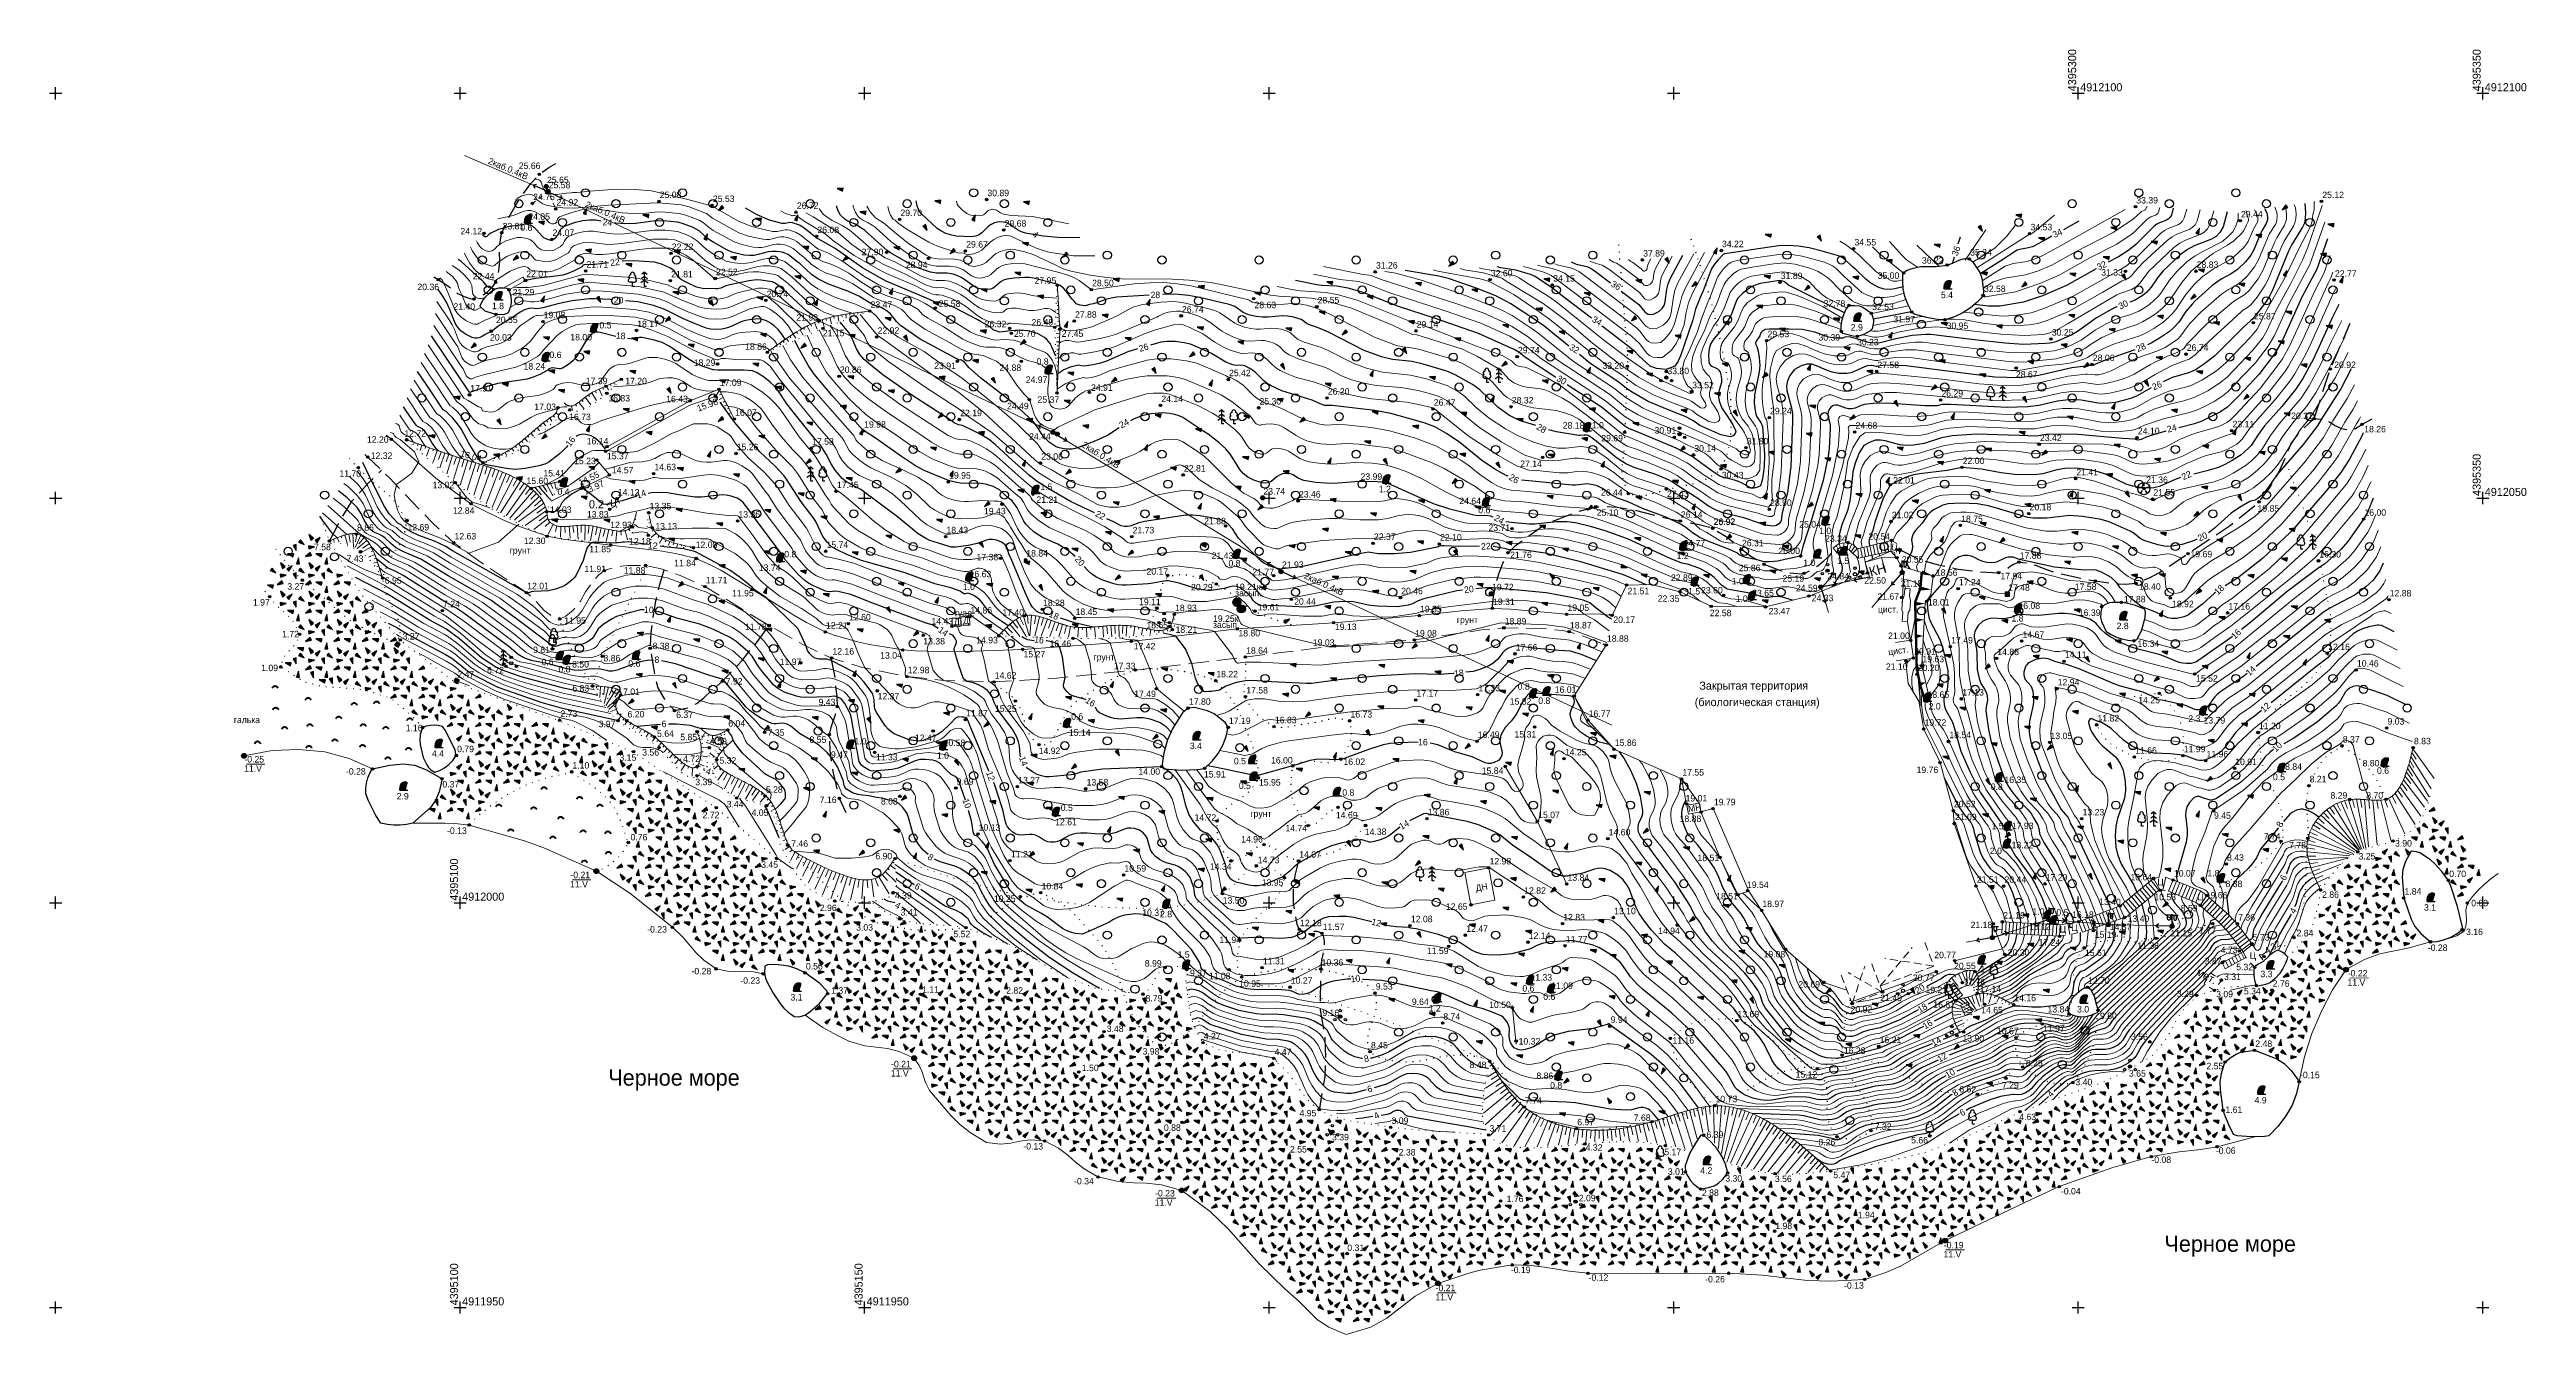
# Model space of a CAD drawing. Header units: feet. Extents: x 4395049 to 4395355, y 4911947 to 4912105.
import ezdxf
from ezdxf.enums import TextEntityAlignment as Align

# ---------------------------------------------------------------- set-up
doc = ezdxf.new("R2010")
doc.units = ezdxf.units.FT
doc.header["$MEASUREMENT"] = 0
for name, pattern in [('500_280_2_2_1', [1, 1, 0]), ('500_84_2_1', [1, 1, 0]), ('500_84_2_3', [1, 1, 0]), ('g5_01_5x1_5', [1.5, 0.75, -0.75]), ('g5_01x1', [1, 0.5, -0.5]), ('g5_02x1', [1.5, 1, -0.5]), ('g5_05x2', [3.5, 2.5, -1]), ('g5_366', [0.85, 0.1, -0.75])]:
    doc.linetypes.add(name, pattern=pattern)
doc.layers.get('0').update_dxf_attribs({"color": 10, "linetype": 'CONTINUOUS', "lineweight": 0})
for name, color, linetype in [('02_Сетка', 7, 'CONTINUOUS'), ('03_Здания и строения', 7, 'CONTINUOUS'), ('06_Инженерно-технические сооружения', 7, 'CONTINUOUS'), ('07_Объекты электропередачи', 7, 'CONTINUOUS'), ('10_Границы покрытий и угодий', 7, 'CONTINUOUS'), ('11_Гидрография', 7, 'CONTINUOUS'), ('12_Рельеф', 7, 'CONTINUOUS'), ('13_Растительность', 7, 'CONTINUOUS'), ('14_Ограждения', 7, 'CONTINUOUS'), ('19_Горизонтали', 7, 'CONTINUOUS'), ('44_Крышки колодцев', 7, 'CONTINUOUS'), ('61_Отметки высоты поверхности', 7, 'CONTINUOUS'), ('62_Отметки высот уреза воды и дна водоемов', 7, 'CONTINUOUS')]:
    doc.layers.add(name, color=color, linetype=linetype)
doc.styles.add('LIKE11', font='bm431.shx')
doc.styles.add('LIKE14', font='p131.shx')
doc.styles.add('LIKE17', font='d431.shx')
doc.styles.add('LIKE34', font='pragma.shx')
doc.styles.add('LIKE36', font='pragmai.shx')
doc.linetypes.add('g5_280_1', pattern='A,0.001,[21,GUGK_2005.shx,S=1,R=180,X=0,Y=0],2', length=2.001)
doc.linetypes.add('g5_347', pattern='A,0,[21,GUGK_2005.shx,S=1.25,R=-115,X=0,Y=0],-0.875,[21,GUGK_2005.shx,S=1.25,R=45,X=0,Y=0],-0.75,[21,GUGK_2005.shx,S=1.25,R=135,X=0,Y=0.25],-0.5', length=2.125)
doc.linetypes.add('g5_474_1a', pattern='A,1,-0.25,[28,GUGK_2005.shx,S=1,R=0,X=0,Y=0],-0.25,1', length=2.5)
doc.linetypes.add('g5_476_3', pattern='A,1.25,[30,GUGK_2005.shx,S=1,R=0,X=0,Y=0],2.5,[30,GUGK_2005.shx,S=1,R=180,X=0,Y=0],1.25', length=5)

msp = doc.modelspace()

# ---------------------------------------------------------------- texts
at = {"layer": '02_Сетка', "linetype": 'Continuous', "lineweight": 5, "style": 'LIKE34'}
for s, p in [('4395300', (4395299.75, 4912100.25)), ('4395350', (4395349.75, 4912100.25)), ('4395350', (4395349.75, 4912050.25)), ('4395100', (4395099.75, 4912000.25)), ('4395100', (4395099.75, 4911950.25)), ('4395150', (4395149.75, 4911950.25))]:
    msp.add_text(s, height=1, rotation=90, dxfattribs=at).set_placement(p)
for s, p in [('4912100', (4395300.25, 4912100.25)), ('4912100', (4395350.25, 4912100.25)), ('4912050', (4395350.25, 4912050.25)), ('4912000', (4395100.25, 4912000.25)), ('4911950', (4395100.25, 4911950.25)), ('4911950', (4395150.25, 4911950.25))]:
    msp.add_text(s, height=1, dxfattribs=at).set_placement(p)
at = {"layer": '03_Здания и строения', "color": 7, "linetype": 'Continuous', "lineweight": 5, "style": 'LIKE14'}
for s, height, rotation, p in [('КН', 1.2, 16.2687, (4395274.36, 4912040.26, 22.39)), ('МН', 0.8, 9.4646, (4395251.85, 4912011.18, 18.09)), ('ДН', 0.8, 10.8715, (4395225.59, 4912001.38, 12.98))]:
    msp.add_text(s, height=height, rotation=rotation, dxfattribs=at).set_placement(p)
for s, p in [('Д', (4395161.03, 4912034.29)), ('туал.', (4395161.03, 4912035.39)), ('Д', (4395162.18, 4912034.48))]:
    msp.add_text(s, height=0.8, dxfattribs=at).set_placement(p)
at = {"layer": '06_Инженерно-технические сооружения', "color": 7, "linetype": 'Continuous', "lineweight": 5, "style": 'LIKE11'}
for s, height, p in [('0.2', 1, (4395115.92, 4912048.72)), ('цист.', 0.8, (4395275.24, 4912035.83))]:
    msp.add_text(s, height=height, dxfattribs=at).set_placement(p)
for s, height, rotation, p in [('цист.', 0.8, 8.6649, (4395276.58, 4912030.56)), ('мет.', 1, 331.3139, (4395314.49, 4911991.14, 3.09))]:
    msp.add_text(s, height=height, rotation=rotation, dxfattribs=at).set_placement(p)
at = {"layer": '07_Объекты электропередачи', "color": 7, "linetype": 'Continuous', "lineweight": 5, "style": 'LIKE11'}
for rotation, p in [(336.7805, (4395103.38, 4912091.35)), (336.7805, (4395115.38, 4912085.98)), (328.1416, (4395176.76, 4912056.36)), (335.1021, (4395204.23, 4912040.12))]:
    msp.add_text('2каб.0.4кВ', height=0.8, rotation=rotation, dxfattribs=at).set_placement(p)
at = {"layer": '10_Границы покрытий и угодий', "color": 7, "linetype": 'Continuous', "lineweight": 5, "style": 'LIKE11'}
for s, height, p in [('Ц', 0.8, (4395118.58, 4912048.98)), ('грунт', 0.8, (4395106.12, 4912043.12)), ('грунт', 0.8, (4395223.2, 4912034.54)), ('грунт', 0.8, (4395178.28, 4912029.94)), ('(биологическая станция)', 1, (4395252.6, 4912024.29)), ('Закрытая территория', 1, (4395253.17, 4912026.32)), ('грунт', 0.8, (4395197.68, 4912010.61)), ('Ц', 0.8, (4395309.78, 4912002.16, 10.64)), ('Ц', 0.8, (4395314.71, 4912000.28, 9.63)), ('Ц', 0.8, (4395299.14, 4911996.51)), ('Ц', 0.8, (4395297.72, 4911996.32, 21.19)), ('Ц', 0.8, (4395321.19, 4911993.07))]:
    msp.add_text(s, height=height, dxfattribs=at).set_placement(p)
msp.add_text('Ц', height=0.8, rotation=351.2915, dxfattribs=at).set_placement((4395276.84, 4912043.58))
at = {"layer": '11_Гидрография', "color": 7, "linetype": 'Continuous', "lineweight": 5}
for s, height, style, p in [('-0.25', 0.8, 'LIKE36', (4395073.33, 4912017.32)), ('11.V', 0.8, 'LIKE36', (4395073.3, 4912016.18)), ('-0.21', 0.8, 'LIKE36', (4395113.63, 4912003.03)), ('11.V', 0.8, 'LIKE36', (4395113.59, 4912001.89)), ('-0.22', 0.8, 'LIKE36', (4395333.32, 4911990.89)), ('11.V', 0.8, 'LIKE36', (4395333.28, 4911989.76)), ('Черное море', 2, 'LIKE14', (4395118.31, 4911977.4)), ('-0.21', 0.8, 'LIKE36', (4395153.27, 4911979.67)), ('11.V', 0.8, 'LIKE36', (4395153.24, 4911978.53)), ('-0.23', 0.8, 'LIKE36', (4395185.9, 4911963.71)), ('11.V', 0.8, 'LIKE36', (4395185.86, 4911962.57)), ('-0.19', 0.8, 'LIKE36', (4395283.39, 4911957.3)), ('Черное море', 2, 'LIKE14', (4395310.66, 4911956.87, 13.5)), ('11.V', 0.8, 'LIKE36', (4395283.35, 4911956.17)), ('-0.21', 0.8, 'LIKE36', (4395220.57, 4911952.01)), ('11.V', 0.8, 'LIKE36', (4395220.54, 4911950.87))]:
    msp.add_text(s, height=height, dxfattribs=dict(at, style=style)).set_placement(p)
at = {"layer": '12_Рельеф', "color": 7, "lineweight": 5, "style": 'LIKE11'}
for s, p in [('0.6', (4395107.44, 4912083.41, 24.05)), ('1.8', (4395103.93, 4912073.73, 20.55)), ('0.5', (4395117.22, 4912071.35, 18)), ('0.6', (4395111.04, 4912067.69, 18.24)), ('0.8', (4395171.25, 4912066.87, 24.97)), ('1.0', (4395239.88, 4912058.99, 28.18)), ('0.4', (4395112.03, 4912050.79, 18.24)), ('1.5', (4395171.72, 4912051.39, 21.21)), ('1.2', (4395213.56, 4912051.11, 28.18)), ('0.6', (4395225.85, 4912048.52, 24.64)), ('1.0', (4395267.98, 4912045.95, 25.04)), ('0.8', (4395140.07, 4912043.06, 13.74)), ('1.2', (4395250.36, 4912042.86, 24.77)), ('0.8', (4395194.97, 4912041.94, 21.43)), ('1.0', (4395257.17, 4912039.73, 24.31)), ('1.0', (4395266.02, 4912042, 25.22)), ('1.5', (4395270.2, 4912042.24, 24.53)), ('1.0', (4395162.14, 4912039.03, 16.63)), ('1.5', (4395251.78, 4912038.48, 22.89)), ('1.0', (4395257.66, 4912037.56, 23.65)), ('1.8', (4395291.75, 4912035.14, 16.08)), ('0.6', (4395110.06, 4912029.74, 8.64)), ('0.8', (4395112.15, 4912028.86, 8.5)), ('0.6', (4395120.79, 4912029.54, 8.24)), ('0.8', (4395230.72, 4912026.71, 15.82)), ('0.8', (4395233.26, 4912024.96, 15.73)), ('0.6', (4395175.53, 4912023.02, 15.14)), ('2.0', (4395281.51, 4912024.27, 34.99)), ('2.3', (4395313.61, 4912022.76, 13.79)), ('1.0', (4395148.75, 4912019.95, 9.47)), ('1.0', (4395158.93, 4912018.18, 10.58)), ('0.5', (4395195.64, 4912017.5, 16.27)), ('0.5', (4395324.07, 4912015.53, 8.84)), ('0.6', (4395336.93, 4912016.32, 8.8)), ('0.5', (4395196.25, 4912014.46, 15.79)), ('0.8', (4395209.04, 4912013.62, 14.89)), ('0.8', (4395289.19, 4912014.33, 16.35)), ('0.5', (4395174.24, 4912011.74, 12.61)), ('1.5', (4395289.29, 4912009.46, 17.93)), ('2.0', (4395289.08, 4912006.41, 18.22)), ('1.8', (4395315.97, 4912003.65, 8.38)), ('2.8', (4395186.51, 4911998.59, 9.64)), ('1.0', (4395294.34, 4911998.91, 18.01)), ('0.5', (4395297.3, 4911998.8, 17.53)), ('1.5', (4395188.68, 4911993.61, 9.64)), ('1.1', (4395287.9, 4911991.79, 20.84)), ('0.6', (4395231.3, 4911989.42, 11.33)), ('0.6', (4395233.88, 4911988.39, 11.09)), ('1.2', (4395219.72, 4911986.96, 9.64)), ('0.8', (4395234.73, 4911977.45, 8.86))]:
    msp.add_text(s, height=0.8, dxfattribs=at).set_placement(p, align=Align.MIDDLE_LEFT)
at = {"layer": '12_Рельеф', "lineweight": 5, "style": 'LIKE11'}
for s, p in [('5.4', (4395283.03, 4912075.09, 20.55)), ('2.9', (4395271.89, 4912071.08, 20.55)), ('2.8', (4395304.75, 4912034.2, 20.55)), ('4.4', (4395096.52, 4912018.43, 20.55)), ('3.4', (4395190.2, 4912019.38, 20.55)), ('2.9', (4395092.16, 4912013.16, 20.55)), ('3.1', (4395342.74, 4911999.42, 20.55)), ('3.3', (4395322.52, 4911991.2, 20.55)), ('3.1', (4395140.83, 4911988.32, 20.55)), ('3.0', (4395299.86, 4911986.84, 20.55)), ('4.9', (4395321.8, 4911975.6, 20.55)), ('4.2', (4395253.28, 4911966.91, 20.55))]:
    msp.add_text(s, height=0.8, dxfattribs=at).set_placement(p, align=Align.MIDDLE_LEFT)
at = {"layer": '12_Рельеф', "color": 7, "linetype": 'Continuous', "lineweight": 5, "style": 'LIKE11'}
msp.add_text('галька', height=0.8, dxfattribs=at).set_placement((4395072.03, 4912022.19, 4))
at = {"layer": '19_Горизонтали', "color": 32, "linetype": 'Continuous', "lineweight": 5, "style": 'LIKE36'}
for s, rotation, p in [('24', 355.2923, (4395117.59, 4912083.71, 30)), ('34', 24.1868, (4395297.05, 4912082.11, 20)), ('4', 325.5741, (4395170.63, 4912082.37, 36)), ('36', 70.7215, (4395285.08, 4912079.84, 20)), ('22', 7.3799, (4395118.59, 4912078.64, 6)), ('32', 24.1868, (4395302.52, 4912078.12, 20)), ('20', 1.0015, (4395118.99, 4912074.03, 6)), ('28', 0.3744, (4395185.34, 4912074.69, 6)), ('36', 330, (4395242.16, 4912076.21, 36)), ('30', 24.1868, (4395305.18, 4912073.28, 20)), ('34', 330, (4395239.81, 4912071.84, 34)), ('18', 354.7842, (4395119.21, 4912069.7, 6)), ('26', 16.9247, (4395184.03, 4912068.04, 32)), ('32', 330, (4395237, 4912068.39, 32)), ('28', 24.1868, (4395307.36, 4912068.01, 20)), ('30', 330, (4395235.43, 4912064.53, 30)), ('26', 24.1868, (4395309.35, 4912063.29, 20)), ('24', 28.7292, (4395181.73, 4912058.57, 30)), ('28', 330, (4395232.94, 4912058.55, 28)), ('24', 14.3568, (4395311.09, 4912058.07, 20)), ('16', 52.9844, (4395113.6, 4912056.27, 22)), ('26', 330, (4395229.54, 4912052.34, 26)), ('22', 24.1868, (4395313, 4912052.19, 20)), ('14', 19.5526, (4395121.95, 4912049.91, 20)), ('22', 331.6132, (4395178.42, 4912047.81, 28)), ('24', 330, (4395227.72, 4912047.31, 24)), ('12', 354.8368, (4395123.19, 4912043.79, 18)), ('22', 3.6986, (4395226.22, 4912043.61, 22)), ('20', 24.1868, (4395314.99, 4912044.62, 20)), ('20', 311.8927, (4395175.9, 4912042.38, 26)), ('20', 7.3606, (4395224.15, 4912038.25, 20)), ('18', 44, (4395317.27, 4912037.96, 18)), ('10', 357.2607, (4395122.71, 4912035.82, 16)), ('14', 325.5741, (4395159, 4912033.52, 20)), ('18', 335.2375, (4395172.69, 4912035.4, 24)), ('16', 352.13, (4395170.92, 4912032.17, 22)), ('16', 44, (4395319.36, 4912032.49, 16)), ('8', 1.8145, (4395124.05, 4912029.61, 6)), ('18', 5.1633, (4395222.89, 4912027.92, 18)), ('14', 44, (4395321.17, 4912027.96, 14)), ('16', 325.5741, (4395177.19, 4912024.81, 22)), ('6', 4.5405, (4395124.94, 4912021.67)), ('12', 44, (4395322.98, 4912023.43, 12)), ('16', 358.8189, (4395218.4, 4912019.46, 16)), ('10', 44, (4395324.43, 4912018.55, 10)), ('4', 338.4369, (4395130.27, 4912015.97, 9.5)), ('12', 289.6389, (4395165, 4912016.09, 18)), ('14', 289.6389, (4395169.06, 4912017.93, 6)), ('10', 289.6389, (4395162.07, 4912012.69, 6)), ('14', 30, (4395216.35, 4912008.99, 14)), ('8', 59.7997, (4395325.1, 4912009.22, 2)), ('8', 328.3729, (4395157.7, 4912005.44, 4)), ('6', 59.7997, (4395325.56, 4912002.66)), ('6', 328.3729, (4395156.08, 4912001.83, -4)), ('4', 328.3729, (4395153.64, 4911999.49)), ('12', 346.605, (4395212.58, 4911997.3, 12)), ('4', 59.7997, (4395326.76, 4911998.56)), ('10', 4.9536, (4395210.1, 4911990.16, 20.92)), ('20', 30, (4395280.1, 4911988.71, 20)), ('18', 30, (4395280.42, 4911986.36, 18)), ('16', 30, (4395281.07, 4911984.33, 16)), ('14', 30, (4395282.14, 4911982.21, 14)), ('8', 11.4333, (4395211.8, 4911980.28, 8)), ('12', 30, (4395282.86, 4911980.25, 12)), ('10', 30, (4395283.85, 4911978.26, 10)), ('6', 17.995, (4395212.27, 4911976.53, 6)), ('8', 30, (4395284.73, 4911976.06, 8)), ('4', 46.5995, (4395296.66, 4911975.91)), ('4', 30, (4395213.22, 4911973.22, 4)), ('6', 30, (4395285.62, 4911973.59))]:
    msp.add_text(s, height=0.8, rotation=rotation, dxfattribs=at).set_placement(p)
at = {"layer": '61_Отметки высоты поверхности', "color": 7, "lineweight": 5, "style": 'LIKE17'}
for s, p in [('25.66', (4395107.25, 4912091.05, 25.66)), ('25.65', (4395110.74, 4912089.3, 25.65)), ('24.75', (4395109.03, 4912087.2, 24.75)), ('25.58', (4395110.95, 4912088.67, 25.58)), ('24.92', (4395111.91, 4912086.53, 24.92)), ('25.08', (4395124.67, 4912087.46, 25.08)), ('25.53', (4395131.24, 4912086.97, 25.53)), ('26.72', (4395141.62, 4912086.12, 26.72)), ('30.89', (4395165.17, 4912087.69, 30.89)), ('33.39', (4395307.18, 4912086.79, 33.39)), ('25.12', (4395330.17, 4912087.45, 25.12)), ('24.12', (4395100.04, 4912082.97, 24.12)), ('23.81', (4395105.25, 4912083.59, 23.81)), ('24.05', (4395108.43, 4912084.77, 24.05)), ('24.07', (4395111.43, 4912082.78, 24.07)), ('26.08', (4395144.16, 4912083.13, 26.08)), ('29.70', (4395154.42, 4912085.23, 29.7)), ('29.68', (4395167.3, 4912083.92, 29.68)), ('34.53', (4395294.11, 4912083.47, 34.53)), ('29.44', (4395320.12, 4912085.06, 29.44)), ('22.22', (4395126.16, 4912081.04, 22.22)), ('27.90', (4395149.63, 4912080.4, 27.9)), ('29.67', (4395162.55, 4912081.34, 29.67)), ('37.89', (4395246.22, 4912080.23, 37.89)), ('34.22', (4395255.97, 4912081.39, 34.22)), ('34.55', (4395272.34, 4912081.6, 34.55)), ('35.34', (4395286.64, 4912080.35, 35.34)), ('22.44', (4395101.57, 4912077.41, 22.44)), ('22.01', (4395108.17, 4912077.68, 22.01)), ('21.71', (4395115.62, 4912078.87, 21.71)), ('21.81', (4395126.08, 4912077.65, 21.81)), ('22.52', (4395131.62, 4912077.93, 22.52)), ('28.94', (4395155.09, 4912078.81, 28.94)), ('27.95', (4395171.01, 4912076.88, 27.95)), ('28.50', (4395178.11, 4912076.56, 28.5)), ('31.26', (4395213.2, 4912078.75, 31.26)), ('32.60', (4395227.4, 4912077.78, 32.6)), ('34.15', (4395235.11, 4912077.14, 34.15)), ('31.89', (4395263.24, 4912077.45, 31.89)), ('35.00', (4395275.21, 4912077.48, 35)), ('36.22', (4395280.68, 4912079.35, 36.22)), ('31.33', (4395302.84, 4912077.87, 31.33)), ('28.83', (4395314.65, 4912078.83, 28.83)), ('22.77', (4395331.73, 4912077.74, 22.77)), ('20.36', (4395094.72, 4912076.08, 20.36)), ('21.40', (4395099.17, 4912073.67, 21.4)), ('21.29', (4395106.49, 4912075.43, 21.29)), ('20.74', (4395137.88, 4912075.22, 20.74)), ('23.47', (4395150.73, 4912073.9, 23.47)), ('25.58', (4395159.16, 4912074.01, 25.58)), ('28.63', (4395198.18, 4912073.85, 28.63)), ('28.55', (4395205.99, 4912074.44, 28.55)), ('32.78', (4395268.53, 4912074.04, 32.78)), ('32.53', (4395274.53, 4912073.63, 32.53)), ('32.58', (4395288.35, 4912075.85, 32.58)), ('20.55', (4395104.43, 4912072.01, 20.55)), ('19.08', (4395110.32, 4912072.61, 19.08)), ('18.17', (4395121.89, 4912071.51, 18.17)), ('21.93', (4395141.56, 4912072.3, 21.93)), ('21.15', (4395144.83, 4912070.38, 21.15)), ('22.92', (4395151.6, 4912070.69, 22.92)), ('26.32', (4395164.83, 4912071.49, 26.32)), ('26.49', (4395170.63, 4912071.71, 26.49)), ('27.88', (4395176, 4912072.68, 27.88)), ('26.74', (4395189.22, 4912073.31, 26.74)), ('29.14', (4395218.23, 4912071.46, 29.14)), ('31.97', (4395277.15, 4912072.1, 31.97)), ('30.95', (4395283.73, 4912071.28, 30.95)), ('30.25', (4395296.74, 4912070.46, 30.25)), ('25.87', (4395321.73, 4912072.46, 25.87)), ('20.03', (4395103.7, 4912069.85, 20.03)), ('18.00', (4395113.62, 4912069.87, 18)), ('18.86', (4395135.23, 4912068.71, 18.86)), ('25.70', (4395168.45, 4912070.31, 25.7)), ('27.45', (4395174.35, 4912070.31, 27.45)), ('29.74', (4395230.75, 4912068.27, 29.74)), ('29.53', (4395261.6, 4912070.26, 29.53)), ('30.39', (4395267.89, 4912069.85, 30.39)), ('30.23', (4395272.66, 4912069.26, 30.23)), ('28.06', (4395301.81, 4912067.32, 28.06)), ('26.74', (4395313.42, 4912068.58, 26.74)), ('18.24', (4395107.84, 4912066.27, 18.24)), ('17.39', (4395115.53, 4912064.46, 17.39)), ('17.20', (4395120.41, 4912064.45, 17.2)), ('18.29', (4395128.87, 4912066.72, 18.29)), ('17.09', (4395132.1, 4912064.25, 17.09)), ('20.86', (4395146.94, 4912065.85, 20.86)), ('23.91', (4395158.6, 4912066.34, 23.91)), ('24.88', (4395166.67, 4912066.1, 24.88)), ('24.97', (4395169.91, 4912064.62, 24.97)), ('25.42', (4395195.04, 4912065.45, 25.42)), ('33.20', (4395241.19, 4912066.35, 33.2)), ('33.80', (4395249.22, 4912065.7, 33.8)), ('27.58', (4395275.18, 4912066.45, 27.58)), ('28.67', (4395292.3, 4912065.29, 28.67)), ('20.92', (4395331.64, 4912066.46, 20.92)), ('17.91', (4395101.26, 4912063.56, 17.91)), ('17.03', (4395109.17, 4912061.27, 17.03)), ('16.83', (4395118.32, 4912062.33, 16.83)), ('16.43', (4395125.47, 4912062.23, 16.43)), ('24.49', (4395167.6, 4912061.36, 24.49)), ('25.37', (4395171.37, 4912062.17, 25.37)), ('24.91', (4395177.98, 4912063.64, 24.91)), ('24.14', (4395186.67, 4912062.25, 24.14)), ('25.30', (4395198.8, 4912061.95, 25.3)), ('26.20', (4395207.25, 4912063.17, 26.2)), ('26.47', (4395220.35, 4912061.81, 26.47)), ('28.32', (4395229.99, 4912062.08, 28.32)), ('33.52', (4395252.28, 4912063.95, 33.52)), ('26.29', (4395283.09, 4912062.92, 26.29)), ('16.73', (4395113.47, 4912060.02, 16.73)), ('16.07', (4395133.99, 4912060.56, 16.07)), ('19.98', (4395149.94, 4912059.09, 19.98)), ('22.19', (4395161.81, 4912060.51, 22.19)), ('28.18', (4395236.29, 4912058.97, 28.18)), ('30.91', (4395247.63, 4912058.36, 30.91)), ('29.24', (4395261.91, 4912060.75, 29.24)), ('24.68', (4395272.48, 4912058.96, 24.68)), ('24.10', (4395307.38, 4912058.28, 24.1)), ('23.11', (4395319.08, 4912059.13, 23.11)), ('20.31', (4395326.32, 4912060.15, 20.31)), ('18.26', (4395335.35, 4912058.51, 18.26)), ('12.20', (4395088.48, 4912057.23, 12.2)), ('12.32', (4395088.95, 4912055.23, 12.32)), ('12.72', (4395093.11, 4912057.98, 12.72)), ('16.14', (4395115.65, 4912057.03, 16.14)), ('15.37', (4395118.15, 4912055.19, 15.37)), ('15.26', (4395134.19, 4912056.31, 15.26)), ('17.58', (4395143.51, 4912056.98, 17.58)), ('24.44', (4395170.32, 4912057.61, 24.44)), ('23.06', (4395171.83, 4912055.14, 23.06)), ('29.69', (4395241.05, 4912057.39, 29.69)), ('30.14', (4395252.55, 4912056.14, 30.14)), ('31.80', (4395259.04, 4912057.03, 31.8)), ('23.42', (4395295.27, 4912057.43, 23.42)), ('11.70', (4395085.08, 4912053.03, 11.7)), ('15.60', (4395108.2, 4912052.12, 15.6)), ('15.41', (4395110.29, 4912053.06, 15.41)), ('15.23', (4395114.09, 4912054.58, 15.23)), ('14.57', (4395118.75, 4912053.45, 14.57)), ('14.63', (4395124.01, 4912053.83, 14.63)), ('19.95', (4395160.44, 4912052.79, 19.95)), ('22.81', (4395189.47, 4912053.67, 22.81)), ('23.99', (4395211.29, 4912052.65, 23.99)), ('27.14', (4395231.03, 4912054.23, 27.14)), ('30.43', (4395255.95, 4912052.83, 30.43)), ('22.01', (4395277.12, 4912052.19, 22.01)), ('22.00', (4395285.73, 4912054.6, 22)), ('21.41', (4395299.77, 4912053.2, 21.41)), ('21.36', (4395308.4, 4912052.26, 21.36)), ('13.02', (4395096.6, 4912051.61, 13.02)), ('14.12', (4395119.49, 4912050.71, 14.12)), ('13.35', (4395123.42, 4912049, 13.35)), ('17.45', (4395146.58, 4912051.62, 17.45)), ('21.21', (4395171.23, 4912049.8, 21.21)), ('23.74', (4395199.29, 4912050.83, 23.74)), ('23.46', (4395203.68, 4912050.46, 23.46)), ('24.64', (4395223.5, 4912049.64, 24.64)), ('26.44', (4395241.01, 4912050.69, 26.44)), ('27.43', (4395249.17, 4912050.52, 27.43)), ('28.90', (4395261.91, 4912049.42, 28.9)), ('21.55', (4395309.29, 4912050.7, 21.55)), ('8.86', (4395087.26, 4912046.35, 8.86)), ('12.69', (4395093.49, 4912046.39, 12.69)), ('12.84', (4395099.1, 4912048.46, 12.84)), ('14.03', (4395111.1, 4912048.56, 14.03)), ('13.83', (4395115.67, 4912047.99, 13.83)), ('12.93', (4395118.55, 4912046.68, 12.93)), ('13.13', (4395124.13, 4912046.52, 13.13)), ('13.36', (4395134.4, 4912047.98, 13.36)), ('18.43', (4395160.11, 4912046.04, 18.43)), ('19.43', (4395164.75, 4912048.38, 19.43)), ('21.73', (4395183.12, 4912046.03, 21.73)), ('21.88', (4395191.97, 4912047.15, 21.88)), ('23.71', (4395227.1, 4912046.33, 23.71)), ('25.10', (4395240.49, 4912048.21, 25.1)), ('26.14', (4395250.89, 4912047.96, 26.14)), ('26.92', (4395254.94, 4912047.1, 26.92)), ('26.92', (4395254.93, 4912047.05, 26.92)), ('25.04', (4395265.52, 4912046.75, 25.04)), ('21.02', (4395276.96, 4912047.91, 21.02)), ('18.75', (4395285.53, 4912047.42, 18.75)), ('20.18', (4395293.99, 4912048.88, 20.18)), ('19.85', (4395322.16, 4912048.71, 19.85)), ('16.00', (4395335.38, 4912048.21, 16)), ('7.58', (4395081.94, 4912043.95, 7.58)), ('12.63', (4395099.31, 4912045.28, 12.63)), ('12.30', (4395107.88, 4912044.71, 12.3)), ('11.85', (4395115.96, 4912043.69, 11.85)), ('12.18', (4395120.89, 4912044.65, 12.18)), ('12.08', (4395129.12, 4912044.22, 12.08)), ('15.74', (4395145.29, 4912044.24, 15.74)), ('18.84', (4395169.98, 4912043.17, 18.84)), ('21.43', (4395192.89, 4912042.87, 21.43)), ('22.37', (4395212.95, 4912045.22, 22.37)), ('22.10', (4395221.12, 4912045.14, 22.1)), ('21.76', (4395229.78, 4912042.98, 21.76)), ('24.77', (4395251.21, 4912044.41, 24.77)), ('26.31', (4395258.44, 4912044.44, 26.31)), ('26.00', (4395262.93, 4912043.47, 26)), ('23.34', (4395268.71, 4912044.99, 23.34)), ('20.54', (4395274.06, 4912045.25, 20.54)), ('17.88', (4395292.77, 4912042.89, 17.88)), ('19.69', (4395313.88, 4912043.07, 19.69)), ('16.30', (4395329.8, 4912043.05, 16.3)), ('7.43', (4395085.97, 4912042.51, 7.43)), ('6.95', (4395090.69, 4912039.82, 6.95)), ('11.91', (4395115.36, 4912041.24, 11.91)), ('11.88', (4395120.22, 4912041.06, 11.88)), ('11.84', (4395126.46, 4912041.97, 11.84)), ('11.71', (4395130.36, 4912039.86, 11.71)), ('13.74', (4395136.92, 4912041.39, 13.74)), ('16.63', (4395162.97, 4912040.61, 16.63)), ('17.38', (4395163.83, 4912042.7, 17.38)), ('20.17', (4395184.84, 4912040.93, 20.17)), ('21.77', (4395197.92, 4912040.86, 21.77)), ('21.93', (4395201.58, 4912041.76, 21.93)), ('22.89', (4395249.66, 4912040.16, 22.89)), ('25.86', (4395258.05, 4912041.36, 25.86)), ('25.19', (4395263.45, 4912040.05, 25.19)), ('24.84', (4395268.99, 4912040.34, 24.84)), ('22.50', (4395273.56, 4912039.82, 22.5)), ('20.55', (4395278.19, 4912042.4, 20.55)), ('18.56', (4395282.4, 4912040.79, 18.56)), ('17.94', (4395290.39, 4912040.36, 17.94)), ('1.97', (4395074.39, 4912037.11, 1.97)), ('3.27', (4395078.64, 4912039.08, 3.27)), ('7.24', (4395097.88, 4912036.9, 7.24)), ('12.01', (4395108.29, 4912039.13, 12.01)), ('11.95', (4395133.61, 4912038.24, 11.95)), ('18.28', (4395172.05, 4912037.05, 18.28)), ('19.11', (4395183.92, 4912037.16, 19.11)), ('20.29', (4395190.34, 4912038.99, 20.29)), ('засып.', (4395195.79, 4912038.25, 19.21)), ('19.21к.', (4395195.79, 4912039.03, 19.21)), ('20.44', (4395203.09, 4912037.21, 20.44)), ('20.46', (4395216.32, 4912038.51, 20.46)), ('19.72', (4395227.55, 4912039, 19.72)), ('19.31', (4395227.68, 4912037.18, 19.31)), ('21.51', (4395244.3, 4912038.51, 21.51)), ('22.35', (4395248.03, 4912037.58, 22.35)), ('23.60', (4395253.39, 4912038.61, 23.6)), ('23.65', (4395259.7, 4912038.26, 23.65)), ('24.59', (4395265.11, 4912038.88, 24.59)), ('24.33', (4395267.06, 4912037.65, 24.33)), ('21.67', (4395275.17, 4912037.84, 21.67)), ('21.18', (4395278.06, 4912039.44, 21.18)), ('18.01', (4395281.42, 4912037.12, 18.01)), ('17.24', (4395285.26, 4912039.6, 17.24)), ('17.48', (4395291.34, 4912038.94, 17.48)), ('16.08', (4395292.61, 4912036.69, 16.08)), ('17.58', (4395299.58, 4912039.04, 17.58)), ('17.88', (4395305.65, 4912037.51, 17.88)), ('18.40', (4395307.52, 4912039.06, 18.4)), ('18.92', (4395311.6, 4912036.91, 18.92)), ('12.88', (4395338.5, 4912038.24, 12.88)), ('11.95', (4395112.87, 4912034.86, 11.95)), ('11.78', (4395135.21, 4912034.09, 11.78)), ('12.21', (4395145.22, 4912034.26, 12.21)), ('12.60', (4395148.08, 4912035.28, 12.6)), ('14.43', (4395158.26, 4912034.77, 14.43)), ('14.86', (4395163.08, 4912036.13, 14.86)), ('17.40', (4395167.02, 4912035.86, 17.4)), ('18.45', (4395176.07, 4912035.95, 18.45)), ('18.65', (4395184.82, 4912034.29, 18.65)), ('18.93', (4395188.37, 4912036.43, 18.93)), ('18.21', (4395188.43, 4912033.74, 18.21)), ('засып.', (4395193.06, 4912034.35, 19.21)), ('19.25к.', (4395193.06, 4912035.1, 19.25)), ('19.61', (4395198.58, 4912036.51, 19.61)), ('19.13', (4395208.12, 4912034.09, 19.13)), ('19.35', (4395218.65, 4912036.29, 19.35)), ('18.89', (4395229.11, 4912034.77, 18.89)), ('19.05', (4395236.87, 4912036.45, 19.05)), ('18.87', (4395237.18, 4912034.28, 18.87)), ('20.17', (4395242.54, 4912034.97, 20.17)), ('22.58', (4395254.46, 4912035.8, 22.58)), ('23.47', (4395261.73, 4912036.02, 23.47)), ('16.39', (4395300.08, 4912035.84, 16.39)), ('17.16', (4395318.56, 4912036.62, 17.16)), ('1.72', (4395078, 4912033.19, 1.72)), ('3.27', (4395092.89, 4912032.92, 3.27)), ('9.81', (4395109.02, 4912031.25, 9.81)), ('8.38', (4395123.79, 4912031.73, 8.38)), ('12.16', (4395146.02, 4912031.05, 12.16)), ('13.04', (4395151.92, 4912030.56, 13.04)), ('13.38', (4395157.25, 4912032.31, 13.38)), ('14.93', (4395163.79, 4912032.45, 14.93)), ('15.27', (4395169.64, 4912030.71, 15.27)), ('16.46', (4395172.86, 4912032.01, 16.46)), ('17.42', (4395183.26, 4912031.7, 17.42)), ('18.80', (4395196.2, 4912033.3, 18.8)), ('18.64', (4395197.15, 4912031.16, 18.64)), ('19.03', (4395205.4, 4912032.15, 19.03)), ('19.08', (4395218.04, 4912033.28, 19.08)), ('17.66', (4395230.48, 4912031.56, 17.66)), ('18.88', (4395241.75, 4912032.64, 18.88)), ('21.00', (4395276.5, 4912032.98, 21)), ('20.91', (4395279.73, 4912031.04, 20.91)), ('17.49', (4395284.3, 4912032.43, 17.49)), ('14.88', (4395290, 4912030.99, 14.88)), ('14.67', (4395293.12, 4912033.13, 14.67)), ('14.11', (4395298.35, 4912030.64, 14.11)), ('16.34', (4395307.33, 4912032, 16.34)), ('12.16', (4395330.9, 4912031.61, 12.16)), ('1.09', (4395075.41, 4912029.01, 1.09)), ('2.47', (4395099.66, 4912028.22, 2.47)), ('2.47', (4395099.66, 4912028.22, 2.47)), ('6.72', (4395103.33, 4912028.73, 6.72)), ('8.50', (4395113.84, 4912029.46, 8.5)), ('8.86', (4395117.72, 4912030.22, 8.86)), ('11.97', (4395139.5, 4912029.77, 11.97)), ('12.98', (4395155.33, 4912028.75, 12.98)), ('14.62', (4395166.08, 4912028.08, 14.62)), ('17.33', (4395180.79, 4912029.25, 17.33)), ('18.22', (4395193.47, 4912028.24, 18.22)), ('21.10', (4395276.23, 4912029.18, 21.1)), ('20.20', (4395280.16, 4912029.02, 20.2)), ('19.63', (4395280.75, 4912030.11, 19.63)), ('15.52', (4395314.57, 4912027.72, 15.52)), ('10.46', (4395334.45, 4912029.57, 10.46)), ('6.83', (4395113.87, 4912026.49, 6.83)), ('7.01', (4395120.14, 4912026.07, 7.01)), ('7.92', (4395132.82, 4912027.36, 7.92)), ('9.43', (4395144.3, 4912024.79, 9.43)), ('12.37', (4395151.6, 4912025.51, 12.37)), ('17.49', (4395183.32, 4912025.81, 17.49)), ('17.80', (4395190.09, 4912024.85, 17.8)), ('17.58', (4395197.17, 4912026.25, 17.58)), ('17.17', (4395218.21, 4912025.86, 17.17)), ('17.33', (4395225.86, 4912026.52, 17.33)), ('15.82', (4395229.73, 4912024.87, 15.82)), ('16.01', (4395235.3, 4912026.34, 16.01)), ('18.65', (4395281.38, 4912025.71, 18.65)), ('17.13', (4395285.67, 4912026, 17.13)), ('12.94', (4395297.46, 4912027.24, 12.94)), ('14.25', (4395307.42, 4912025.03, 14.25)), ('1.16', (4395093.27, 4912021.58, 1.16)), ('2.73', (4395112.4, 4912023.35, 2.73)), ('3.97', (4395117.11, 4912022.08, 3.97)), ('6.20', (4395120.7, 4912023.29, 6.2)), ('6.37', (4395126.71, 4912023.22, 6.37)), ('6.04', (4395133.15, 4912022.16, 6.04)), ('11.87', (4395162.54, 4912023.43, 11.87)), ('15.25', (4395166.11, 4912023.98, 15.25)), ('17.19', (4395195.03, 4912022.48, 17.19)), ('16.83', (4395200.71, 4912022.57, 16.83)), ('16.73', (4395210.05, 4912023.28, 16.73)), ('16.77', (4395239.5, 4912023.36, 16.77)), ('19.72', (4395281.01, 4912022.26, 19.72)), ('11.82', (4395302.38, 4912022.79, 11.82)), ('13.79', (4395315.49, 4912022.53, 13.79)), ('11.20', (4395322.34, 4912021.84, 11.2)), ('9.03', (4395338.23, 4912022.4, 9.03)), ('0.79', (4395099.63, 4912019, 0.79)), ('3.56', (4395122.51, 4912018.58, 3.56)), ('5.64', (4395124.34, 4912020.89, 5.64)), ('5.85', (4395127.21, 4912020.47, 5.85)), ('4.59', (4395130.88, 4912019.97, 4.59)), ('7.35', (4395138.01, 4912021.02, 7.35)), ('8.55', (4395143.19, 4912020.15, 8.55)), ('12.47', (4395156.22, 4912020.38, 12.47)), ('10.58', (4395159.76, 4912019.76, 10.58)), ('14.92', (4395171.51, 4912018.77, 14.92)), ('15.14', (4395175.25, 4912021.01, 15.14)), ('16.49', (4395225.79, 4912020.76, 16.49)), ('15.31', (4395230.33, 4912020.81, 15.31)), ('14.25', (4395236.55, 4912018.6, 14.25)), ('15.86', (4395242.73, 4912019.77, 15.86)), ('18.54', (4395284.07, 4912020.73, 18.54)), ('13.05', (4395296.58, 4912020.61, 13.05)), ('11.66', (4395307.04, 4912018.82, 11.66)), ('11.99', (4395313.05, 4912018.99, 11.99)), ('11.96', (4395315.86, 4912018.36, 11.96)), ('8.37', (4395332.7, 4912020.19, 8.37)), ('8.83', (4395341.5, 4912019.97, 8.83)), ('-0.28', (4395085.89, 4912016.23, -0.28)), ('1.10', (4395113.88, 4912016.98, 1.1)), ('3.15', (4395119.69, 4912017.94, 3.15)), ('4.72', (4395127.57, 4912017.79, 4.72)), ('5.32', (4395132.05, 4912017.58, 5.32)), ('9.47', (4395145.83, 4912018.3, 9.47)), ('11.33', (4395151.39, 4912018, 11.33)), ('14.00', (4395183.84, 4912016.21, 14)), ('15.91', (4395191.94, 4912015.87, 15.91)), ('16.00', (4395200.23, 4912017.6, 16)), ('16.02', (4395209.18, 4912017.42, 16.02)), ('15.84', (4395226.27, 4912016.31, 15.84)), ('17.55', (4395251.07, 4912016.11, 17.55)), ('19.76', (4395280.02, 4912016.42, 19.76)), ('10.91', (4395319.41, 4912017.4, 10.91)), ('8.84', (4395325.57, 4912016.81, 8.84)), ('8.21', (4395328.6, 4912015.28, 8.21)), ('8.80', (4395335.15, 4912017.24, 8.8)), ('0.37', (4395097.81, 4912014.64, 0.37)), ('3.39', (4395129.07, 4912014.92, 3.39)), ('3.44', (4395132.95, 4912012.18, 3.44)), ('5.28', (4395137.79, 4912013.99, 5.28)), ('7.16', (4395144.45, 4912012.72, 7.16)), ('8.08', (4395152.01, 4912012.53, 8.08)), ('9.69', (4395161.37, 4912014.97, 9.69)), ('13.27', (4395168.98, 4912015.15, 13.27)), ('13.58', (4395177.43, 4912014.88, 13.58)), ('15.95', (4395198.74, 4912014.87, 15.95)), ('19.01', (4395251.47, 4912012.91, 18.09)), ('19.79', (4395254.97, 4912012.44, 19.79)), ('20.52', (4395284.64, 4912012.2, 20.52)), ('16.35', (4395290.88, 4912015.19, 16.35)), ('8.29', (4395331.18, 4912013.26, 8.29)), ('8.70', (4395335.6, 4912013.25, 8.7)), ('2.72', (4395129.97, 4912010.84, 2.72)), ('4.05', (4395136.02, 4912011.13, 4.05)), ('10.13', (4395164.09, 4912009.3, 10.13)), ('12.61', (4395173.55, 4912009.97, 12.61)), ('14.72', (4395190.78, 4912010.54, 14.72)), ('14.74', (4395202, 4912009.2, 14.74)), ('14.69', (4395208.25, 4912010.82, 14.69)), ('13.86', (4395219.6, 4912011.2, 13.86)), ('15.07', (4395233.25, 4912010.85, 15.07)), ('18.88', (4395250.73, 4912010.37, 18.88)), ('21.09', (4395284.77, 4912010.6, 21.09)), ('17.93', (4395291.8, 4912009.5, 17.93)), ('13.23', (4395300.54, 4912011.19, 13.23)), ('9.45', (4395316.79, 4912010.77, 9.45)), ('-0.13', (4395098.38, 4912008.9, -0.13)), ('0.76', (4395121.06, 4912008.1, 0.76)), ('7.46', (4395140.92, 4912007.31, 7.46)), ('14.96', (4395196.54, 4912007.84, 14.96)), ('14.38', (4395211.82, 4912008.77, 14.38)), ('14.60', (4395241.96, 4912008.71, 14.6)), ('18.22', (4395291.77, 4912007.13, 18.22)), ('7.74', (4395322.93, 4912008.2, 7.74)), ('7.78', (4395326.07, 4912007.11, 7.78)), ('3.90', (4395339.16, 4912007.34, 3.9)), ('3.45', (4395137.21, 4912004.72, 3.45)), ('6.90', (4395151.32, 4912005.76, 6.9)), ('11.21', (4395168.08, 4912006, 11.21)), ('10.59', (4395182.11, 4912004.24, 10.59)), ('14.34', (4395192.67, 4912004.48, 14.34)), ('14.73', (4395198.59, 4912005.28, 14.73)), ('14.07', (4395203.72, 4912005.97, 14.07)), ('12.98', (4395227.24, 4912005.13, 12.98)), ('13.84', (4395236.88, 4912003.11, 13.84)), ('18.51', (4395252.94, 4912005.54, 18.51)), ('17.29', (4395295.99, 4912003.13, 17.29)), ('10.64', (4395306.46, 4912003.16, 10.64)), ('10.07', (4395311.83, 4912003.63, 10.07)), ('8.43', (4395318.39, 4912005.58, 8.43)), ('3.25', (4395334.65, 4912005.74, 3.25)), ('0.70', (4395345.86, 4912003.57, 0.7)), ('4.39', (4395153.73, 4912000.89, 4.39)), ('10.25', (4395165.98, 4912000.51, 10.25)), ('10.84', (4395171.87, 4912002.04, 10.84)), ('13.50', (4395194.26, 4912000.28, 13.5)), ('13.95', (4395199.08, 4912002.49, 13.95)), ('12.82', (4395231.52, 4912001.51, 12.82)), ('18.51', (4395255.25, 4912000.81, 18.51)), ('19.54', (4395259.06, 4912002.22, 19.54)), ('21.51', (4395287.47, 4912002.87, 21.51)), ('20.44', (4395290.89, 4912002.86, 20.44)), ('13.40', (4395302.59, 4912000.11, 13.4)), ('10.53', (4395309.41, 4912000.7, 10.53)), ('9.66', (4395316.36, 4912000.93, 9.66)), ('8.38', (4395318.21, 4912002.33, 8.38)), ('2.86', (4395330.14, 4912001, 2.86)), ('1.84', (4395340.33, 4912001.4, 1.84)), ('0.03', (4395348.58, 4911999.96, 0.03)), ('2.96', (4395144.46, 4911999.37, 2.96)), ('3.03', (4395148.95, 4911996.96, 3.03)), ('3.41', (4395154.45, 4911998.82, 3.41)), ('10.37', (4395184.31, 4911998.77, 10.37)), ('12.18', (4395203.82, 4911997.5, 12.18)), ('11.57', (4395206.62, 4911997.02, 11.57)), ('12.08', (4395217.52, 4911997.99, 12.08)), ('12.65', (4395221.84, 4911999.52, 12.65)), ('12.83', (4395236.35, 4911998.22, 12.83)), ('13.10', (4395242.64, 4911998.98, 13.1)), ('18.97', (4395260.96, 4911999.86, 18.97)), ('21.18', (4395286.7, 4911997.26, 21.18)), ('21.19', (4395290.73, 4911998.45, 21.19)), ('18.12', (4395293.94, 4911997.08, 18.12)), ('16.18', (4395299.24, 4911998.53, 16.18)), ('14.37', (4395303.9, 4911997.02, 14.37)), ('13.40', (4395306.1, 4911998.03, 13.4)), ('8.59', (4395312.67, 4911999.33, 8.59)), ('7.36', (4395319.77, 4911998.2, 7.36)), ('-0.23', (4395123.12, 4911996.71, -0.23)), ('5.52', (4395160.97, 4911996.13, 5.52)), ('11.94', (4395193.84, 4911995.42, 11.94)), ('11.59', (4395219.49, 4911994.06, 11.59)), ('12.47', (4395224.36, 4911996.8, 12.47)), ('12.14', (4395232.09, 4911995.93, 12.14)), ('11.77', (4395236.67, 4911995.49, 11.77)), ('14.94', (4395248.08, 4911996.53, 14.94)), ('20.30', (4395291.3, 4911993.85, 20.3)), ('17.24', (4395295.1, 4911995.11, 17.24)), ('15.61', (4395300.83, 4911993.82, 15.61)), ('15.19', (4395302.05, 4911996.06, 15.19)), ('11.38', (4395307.3, 4911994.69, 11.38)), ('11.15', (4395311.4, 4911996.23, 11.15)), ('7.77', (4395314.94, 4911996.54, 7.77)), ('4.73', (4395317.61, 4911994.17, 4.73)), ('5.73', (4395321.56, 4911995.73, 5.73)), ('2.84', (4395326.99, 4911996.25, 2.84)), ('-0.28', (4395343.21, 4911994.44, -0.28)), ('3.16', (4395347.94, 4911996.4, 3.16)), ('-0.28', (4395128.6, 4911991.55, -0.28)), ('0.56', (4395142.74, 4911992.15, 0.56)), ('8.99', (4395184.63, 4911992.51, 8.99)), ('9.37', (4395190.21, 4911991.32, 9.37)), ('11.08', (4395192.55, 4911990.95, 11.08)), ('11.31', (4395199.23, 4911992.8, 11.31)), ('10.36', (4395206.48, 4911992.62, 10.36)), ('11.33', (4395232.29, 4911990.78, 11.33)), ('19.08', (4395261.11, 4911993.64, 19.08)), ('20.77', (4395282.21, 4911993.55, 20.77)), ('20.55', (4395284.65, 4911992.2, 20.55)), ('3.87', (4395315.63, 4911992.79, 3.87)), ('3.31', (4395318.02, 4911990.86, 3.31)), ('5.32', (4395319.53, 4911992.06, 5.32)), ('-0.23', (4395134.63, 4911990.39, -0.23)), ('1.37', (4395145.86, 4911989.16, 1.37)), ('1.11', (4395157.11, 4911989.29, 1.11)), ('2.82', (4395167.49, 4911989.16, 2.82)), ('8.79', (4395184.72, 4911988.2, 8.79)), ('10.95', (4395196.29, 4911990.01, 10.95)), ('10.27', (4395202.67, 4911990.38, 10.27)), ('9.53', (4395213.18, 4911989.66, 9.53)), ('9.64', (4395217.64, 4911987.77, 9.64)), ('11.09', (4395234.87, 4911989.75, 11.09)), ('20.69', (4395265.41, 4911989.92, 20.69)), ('21.49', (4395275.54, 4911988.24, 21.49)), ('20.77', (4395279.56, 4911990.73, 20.77)), ('19.21', (4395281.12, 4911989.23, 19.21)), ('17.76', (4395285.83, 4911990.2, 17.76)), ('17.14', (4395287.81, 4911989.36, 17.14)), ('14.16', (4395292.1, 4911988.23, 14.16)), ('12.70', (4395301.21, 4911990.37, 12.7)), ('3.29', (4395312.19, 4911988.75, 3.29)), ('3.09', (4395317.05, 4911988.71, 3.09)), ('5.34', (4395320.48, 4911989.08, 5.34)), ('2.76', (4395324.04, 4911990.01, 2.76)), ('9.16', (4395206.57, 4911986.4, 9.16)), ('8.74', (4395221.53, 4911985.95, 8.74)), ('10.50', (4395227.19, 4911987.39, 10.5)), ('9.94', (4395242.21, 4911985.56, 9.94)), ('13.69', (4395257.89, 4911986.24, 13.69)), ('20.92', (4395271.86, 4911986.82, 20.92)), ('16.81', (4395282.09, 4911987.43, 16.81)), ('14.65', (4395288.01, 4911986.74, 14.65)), ('13.84', (4395296.21, 4911986.84, 13.84)), ('9.80', (4395302.69, 4911986.03, 9.8)), ('3.48', (4395179.92, 4911984.42, 3.48)), ('3.98', (4395184.35, 4911981.64, 3.98)), ('4.27', (4395191.92, 4911983.52, 4.27)), ('4.47', (4395200.67, 4911981.58, 4.47)), ('8.45', (4395212.58, 4911982.4, 8.45)), ('10.32', (4395230.83, 4911982.88, 10.32)), ('11.16', (4395249.85, 4911982.99, 11.16)), ('16.28', (4395271.04, 4911981.73, 16.28)), ('16.21', (4395275.45, 4911983.05, 16.21)), ('13.90', (4395285.69, 4911983.25, 13.9)), ('10.67', (4395289.96, 4911984.16, 10.67)), ('11.97', (4395295.65, 4911984.47, 11.97)), ('3.56', (4395306.52, 4911983.44, 3.56)), ('2.48', (4395321.89, 4911982.58, 2.48)), ('1.50', (4395176.84, 4911979.59, 1.5)), ('8.48', (4395224.77, 4911979.97, 8.48)), ('8.86', (4395233.03, 4911978.62, 8.86)), ('15.12', (4395265.07, 4911978.78, 15.12)), ('8.25', (4395293.53, 4911980.18, 8.25)), ('3.65', (4395306.27, 4911978.91, 3.65)), ('2.55', (4395315.85, 4911979.82, 2.55)), ('-0.15', (4395327.41, 4911978.72, -0.15)), ('7.74', (4395231.62, 4911975.56, 7.74)), ('10.73', (4395255.17, 4911975.75, 10.73)), ('6.62', (4395285.3, 4911976.96, 6.62)), ('7.29', (4395290.57, 4911977.46, 7.29)), ('3.40', (4395299.65, 4911977.85, 3.4)), ('4.95', (4395203.75, 4911974, 4.95)), ('3.09', (4395215.13, 4911973.07, 3.09)), ('6.97', (4395238.08, 4911972.9, 6.97)), ('7.68', (4395245.06, 4911973.44, 7.68)), ('4.63', (4395292.71, 4911973.54, 4.63)), ('1.61', (4395318.2, 4911974.43, 1.61)), ('-0.13', (4395169.62, 4911969.91, -0.13)), ('0.88', (4395186.99, 4911972.21, 0.88)), ('2.55', (4395202.57, 4911969.54, 2.55)), ('3.39', (4395207.77, 4911971.04, 3.39)), ('3.71', (4395227.23, 4911972.12, 3.71)), ('4.32', (4395239.11, 4911969.76, 4.32)), ('6.39', (4395254.06, 4911971.36, 6.39)), ('8.26', (4395267.89, 4911970.42, 8.26)), ('7.32', (4395274.85, 4911972.34, 7.32)), ('5.66', (4395279.35, 4911970.66, 5.66)), ('-0.06', (4395317.01, 4911969.38, -0.06)), ('2.38', (4395216.01, 4911969.17, 2.38)), ('5.17', (4395248.84, 4911969.2, 5.17)), ('3.01', (4395249.28, 4911966.79, 3.01)), ('5.47', (4395269.73, 4911966.37, 5.47)), ('-0.08', (4395309.04, 4911968.25, -0.08)), ('-0.34', (4395175.89, 4911965.6, -0.34)), ('1.76', (4395229.35, 4911963.41, 2.09)), ('2.09', (4395238.27, 4911963.51, 2.09)), ('2.88', (4395253.49, 4911964.17, 2.88)), ('3.30', (4395256.38, 4911965.94, 3.3)), ('3.56', (4395262.51, 4911965.89, 3.56)), ('-0.04', (4395297.86, 4911964.36, -0.04)), ('1.94', (4395272.76, 4911961.42, 1.94)), ('0.31', (4395209.66, 4911957.37, 0.31)), ('1.98', (4395262.56, 4911960.07, 1.98)), ('-0.19', (4395229.87, 4911954.64, -0.19)), ('-0.12', (4395239.48, 4911953.69, -0.12)), ('-0.26', (4395253.89, 4911953.49, -0.26)), ('-0.13', (4395271.06, 4911952.71, -0.13))]:
    msp.add_text(s, height=0.8, dxfattribs=at).set_placement(p, align=Align.MIDDLE_LEFT)
for s, rotation, p in [('15.98', 20.8061, (4395129.31, 4912061.03, 15.98)), ('16.04', 343.7389, (4395100.06, 4912055.56, 16.04)), ('14.55', 25.2276, (4395114.7, 4912051.85, 14.55)), ('13.97', 25.0859, (4395115.31, 4912050.74, 13.97)), ('4.32', 33.0045, (4395323.13, 4911993.96, 4.32))]:
    msp.add_text(s, height=0.8, rotation=rotation, dxfattribs=at).set_placement(p, align=Align.MIDDLE_LEFT)

# ---------------------------------------------------------------- blocks, each defined once
blk = doc.blocks.new('g5_475a')
at = {"color": 0}
blk.add_lwpolyline([(0, 0), (0, 0.4)], dxfattribs=at)
blk = doc.blocks.new('g5_346')
blk.add_hatch(color=0).paths.add_polyline_path([(-0.38, 0), (-0.37, 0.1), (-0.36, 0.21), (-0.35, 0.3), (-0.34, 0.39), (-0.33, 0.47), (-0.31, 0.54), (-0.3, 0.6), (-0.28, 0.65), (-0.25, 0.71), (-0.22, 0.76), (-0.19, 0.82), (-0.14, 0.87), (-0.1, 0.91), (-0.06, 0.94), (-0.01, 0.97), (0.04, 0.99), (0.09, 1.01), (0.15, 1.03), (0.22, 1.04), (0.27, 1.05), (0.31, 1.05), (0.37, 1.04), (0.41, 1.03), (0.44, 1.01), (0.47, 0.99), (0.48, 0.97), (0.49, 0.94), (0.5, 0.9), (0.5, 0.87), (0.49, 0.83), (0.48, 0.77), (0.47, 0.71), (0.45, 0.65), (0.43, 0.6), (0.42, 0.55), (0.4, 0.49), (0.37, 0.42), (0.36, 0.36), (0.34, 0.32), (0.33, 0.27), (0.32, 0.22), (0.32, 0.19), (0.31, 0.15), (0.31, 0.12), (0.31, 0.09), (0.32, 0.07), (0.33, 0.05), (0.34, 0.03), (0.35, 0.02), (0.37, 0), (0.38, 0)])
at = {"color": 0}
for points in [[(-0.38, 0), (-0.37, 0.1), (-0.36, 0.21), (-0.35, 0.3), (-0.34, 0.39), (-0.33, 0.47), (-0.31, 0.54), (-0.3, 0.6), (-0.28, 0.65), (-0.25, 0.71), (-0.22, 0.76), (-0.19, 0.82), (-0.14, 0.87), (-0.1, 0.91), (-0.06, 0.94), (-0.01, 0.97), (0.04, 0.99), (0.09, 1.01), (0.15, 1.03), (0.22, 1.04), (0.27, 1.05), (0.31, 1.05), (0.37, 1.04), (0.41, 1.03), (0.44, 1.01), (0.47, 0.99), (0.48, 0.97), (0.49, 0.94), (0.5, 0.9), (0.5, 0.87), (0.49, 0.83), (0.48, 0.77), (0.47, 0.71), (0.45, 0.65), (0.43, 0.6), (0.42, 0.55), (0.4, 0.49), (0.37, 0.42), (0.36, 0.36), (0.34, 0.32), (0.33, 0.27), (0.32, 0.22), (0.32, 0.19), (0.31, 0.15), (0.31, 0.12), (0.31, 0.09), (0.32, 0.07), (0.33, 0.05), (0.34, 0.03), (0.35, 0.02), (0.37, 0), (0.38, 0)], [(-0.38, 0), (0.38, 0)], [(0.38, 0), (0.62, 0)]]:
    blk.add_lwpolyline(points, dxfattribs=at)
blk = doc.blocks.new('g5_394')
at = {"color": 92}
for centre, radius in [((0, 0), 0.2), ((0, 0.75), 0.15), ((-0.65, -0.37), 0.15), ((0.65, -0.37), 0.15)]:
    blk.add_circle(centre, radius, dxfattribs=at)
blk = doc.blocks.new('g5_388_1')
at = {"color": 92}
blk.add_lwpolyline([(0, 0.5), (0.26, 0.5, 0.798042), (0.36, 0.97, 0.636328), (0.23, 1.41, 0.533064), (0, 1.75, 0.533064), (-0.23, 1.41, 0.636328), (-0.36, 0.97, 0.798042), (-0.26, 0.5)], format="xyb", dxfattribs=at)
for points in [[(0, 0.5), (-0.26, 0.5)], [(0.25, 0), (0, 0), (0, 0.5)]]:
    blk.add_lwpolyline(points, dxfattribs=at)
blk = doc.blocks.new('g5_388_2')
at = {"color": 92}
for points in [[(0, 0.75), (-0.47, 0.44)], [(0, 1.22), (-0.36, 0.97)], [(0, 1.75), (-0.32, 1.5)], [(0, 1.75), (0.32, 1.5)], [(0, 0), (0, 1.75)], [(0, 1.22), (0.36, 0.97)], [(0, 0.75), (0.47, 0.44)], [(0.25, 0), (0, 0)]]:
    blk.add_lwpolyline(points, dxfattribs=at)
blk = doc.blocks.new('g5_395_1')
h = blk.add_hatch(color=92)
h.paths.add_polyline_path([(0.15, 0.75, 1), (-0.15, 0.75, 1)])
h.paths.add_polyline_path([(-0.8, -0.37, 1), (-0.5, -0.37, 1)])
h.paths.add_polyline_path([(0.8, -0.37, 1), (0.5, -0.37, 1)])
at = {"color": 92}
for centre, radius in [((0, 0), 0.2), ((0, 0.75), 0.15), ((-0.65, -0.37), 0.15), ((0.65, -0.37), 0.15)]:
    blk.add_circle(centre, radius, dxfattribs=at)
blk = doc.blocks.new('g5_383')
at = {"color": 92}
for points in [[(0, 0.95), (-0.3, 1.25)], [(0, 1.25), (0, 0), (0.3, 0)], [(0, 0.625), (0.3, 0.925)]]:
    blk.add_lwpolyline(points, dxfattribs=at)
blk = doc.blocks.new('g5_110_1b')
h = blk.add_hatch(color=0)
edge = h.paths.add_edge_path()
edge.add_arc((0, 0), 0.25, 0, 360)
at = {"color": 0}
for p, q in [((0, 0.25), (0, 1.5)), ((0, 1.38), (0.75, 1.38))]:
    blk.add_line(p, q, dxfattribs=at)
blk.add_lwpolyline([(0.2, 1.38), (0.2, 0.93, 1.040016), (0.55, 0.93), (0.55, 1.38)], format="xyb", dxfattribs=at)
blk.add_circle((0, 0), 0.25, dxfattribs=at)
blk = doc.blocks.new('g5_110_1f')
h = blk.add_hatch(color=0)
edge = h.paths.add_edge_path()
edge.add_arc((0, 0), 0.25, 0, 360)
at = {"color": 0}
for p, q in [((0, 1.38), (-0.75, 1.38)), ((0, 0.25), (0, 1.5)), ((0, 1.38), (0.75, 1.38))]:
    blk.add_line(p, q, dxfattribs=at)
for points in [[(-0.2, 1.38), (-0.2, 0.93, -1.040016), (-0.55, 0.93), (-0.55, 1.38)], [(0.2, 1.38), (0.2, 0.93, 1.040016), (0.55, 0.93), (0.55, 1.38)]]:
    blk.add_lwpolyline(points, format="xyb", dxfattribs=at)
blk.add_circle((0, 0), 0.25, dxfattribs=at)
blk = doc.blocks.new('g5_342')
at = {"color": 0}
for p, q in [((-0.48, 0.15), (-0.19, 0.06)), ((0, 0.5), (0, 0.2)), ((0.48, 0.15), (0.19, 0.06)), ((-0.29, -0.4), (-0.12, -0.16)), ((0.29, -0.4), (0.12, -0.16))]:
    blk.add_line(p, q, dxfattribs=at)
blk.add_circle((0, 0), 0.5, dxfattribs=at)
blk = doc.blocks.new('g5_107_1b')
blk.add_hatch(color=0).paths.add_polyline_path([(-0.25, 0.25), (-0.25, -0.25), (0.25, -0.25), (0.25, 0.25)])
at = {"color": 0}
blk.add_lwpolyline([(-0.25, 0.25), (-0.25, -0.25), (0.25, -0.25), (0.25, 0.25)], close=True, dxfattribs=at)
blk = doc.blocks.new('g5_115_1')
at = {"color": 0}
for points in [[(0, 0), (2, 0)], [(1.65, -0.25), (2, 0), (1.65, 0.25)]]:
    blk.add_lwpolyline(points, dxfattribs=at)
blk = doc.blocks.new('g5_106_1a')
h = blk.add_hatch(color=255)
edge = h.paths.add_edge_path()
edge.add_arc((0, 0), 0.212, 0, 360)
at = {"color": 0}
blk.add_circle((0, 0), 0.25, dxfattribs=at)
blk = doc.blocks.new('g5_106_2')
h = blk.add_hatch(color=255)
edge = h.paths.add_edge_path()
edge.add_arc((0, 0), 0.113, 0, 360)
at = {"color": 0}
blk.add_circle((0, 0), 0.15, dxfattribs=at)
blk = doc.blocks.new('g5_107_1a')
h = blk.add_hatch(color=0)
edge = h.paths.add_edge_path()
edge.add_arc((0, 0), 0.25, 0, 360)
at = {"color": 0}
blk.add_circle((0, 0), 0.25, dxfattribs=at)
blk = doc.blocks.new('g5_368')
at = {"color": 92}
blk.add_circle((0, 0), 0.5, dxfattribs=at)
blk = doc.blocks.new('g5_108b')
h = blk.add_hatch(color=255)
h.paths.add_polyline_path([(-0.2125, -0.2125), (0.2125, -0.2125), (0.2125, 0.2125), (-0.2125, 0.2125)])
edge = h.paths.add_edge_path(flags=16)
edge.add_arc((0, 0), 0.0975, 0, 360)
h = blk.add_hatch(color=0)
edge = h.paths.add_edge_path()
edge.add_arc((0, 0), 0.06, 0, 360)
at = {"color": 0}
blk.add_lwpolyline([(-0.25, -0.25), (0.25, -0.25), (0.25, 0.25), (-0.25, 0.25)], close=True, dxfattribs=at)
blk.add_circle((0, 0), 0.06, dxfattribs=at)
blk = doc.blocks.new('g5_348a')
blk.add_hatch(color=0).paths.add_polyline_path([(0.75, 0), (0.65, 0.38), (0, 0)])
at = {"color": 0}
blk.add_lwpolyline([(0.75, 0), (0.65, 0.38), (0, 0)], close=True, dxfattribs=at)
blk = doc.blocks.new('g5_117')
h = blk.add_hatch(color=255)
h.paths.add_polyline_path([(-0.3, 0.35), (0.35, -0.3, 0.177899), (0.46, 0, 0.639215)])
h.paths.add_polyline_path([(-0.35, 0.3, 0.177899), (-0.46, 0, 0.639215), (0.3, -0.35)])
at = {"color": 0}
blk.add_lwpolyline([(0.35, -0.35), (-0.35, 0.35)], dxfattribs=at)
blk.add_circle((0, 0), 0.5, dxfattribs=at)
blk = doc.blocks.new('g5_330')
blk.add_hatch(color=0).paths.add_polyline_path([(-0.15, 0, 1), (0.15, 0, 1)])
at = {"color": 0}
blk.add_circle((0, 0), 0.15, dxfattribs=at)
blk = doc.blocks.new('g5_213')
h = blk.add_hatch(color=255)
edge = h.paths.add_edge_path()
edge.add_arc((0, 0), 0.263, 0, 360)
at = {"color": 92}
blk.add_circle((0, 0), 0.3, dxfattribs=at)
blk = doc.blocks.new('g5_456')
at = {"color": 32, "lineweight": 40}
blk.add_lwpolyline([(0.38, 0), (0.35, 0.05), (0.33, 0.09), (0.29, 0.13), (0.26, 0.16), (0.21, 0.19), (0.17, 0.21), (0.12, 0.23), (0.08, 0.24), (0.03, 0.25), (-0.03, 0.25), (-0.08, 0.24), (-0.12, 0.23), (-0.17, 0.21), (-0.21, 0.19), (-0.26, 0.16), (-0.29, 0.13), (-0.33, 0.09), (-0.35, 0.05), (-0.38, 0)], dxfattribs=at)
blk = doc.blocks.new('g5_012')
at = {"color": 92}
for points in [[(-1.5, 0), (1.5, 0)], [(0, -1.5), (0, 1.5)]]:
    blk.add_lwpolyline(points, dxfattribs=at)
blk = doc.blocks.new('g5_367_3b')
at = {"color": 92}
for points in [[(-0.75, 0.75), (-1.22, 0.44)], [(-0.75, 1.22), (-1.11, 0.97)], [(-0.75, 1.75), (-1.07, 1.5)], [(-0.75, 1.75), (-0.43, 1.5)], [(-0.5, 0), (-0.75, 0), (-0.75, 1.75)], [(-0.75, 1.22), (-0.39, 0.97)], [(-0.75, 0.75), (-0.28, 0.44)], [(0.75, 0.5), (0.49, 0.5)], [(0.75, 0.5), (1.01, 0.5)], [(1, 0), (0.75, 0), (0.75, 0.5)]]:
    blk.add_lwpolyline(points, dxfattribs=at)
for centre, start, end in [((0.49, 0.75), 115.6346, 270), ((0.55, 1.16), 97.9406, 227.8197), ((0.75, 1.5), 90, 202.242), ((0.75, 1.5), 337.758, 90), ((0.95, 1.16), 312.1803, 82.0594), ((1.01, 0.75), 270, 64.3654)]:
    blk.add_arc(centre, 0.25, start, end, dxfattribs=at)
blk = doc.blocks.new('g5_367_3a')
at = {"color": 92}
for points in [[(-0.75, 0.5), (-1.01, 0.5)], [(-0.75, 0.5), (-0.49, 0.5)], [(-0.5, 0), (-0.75, 0), (-0.75, 0.5)], [(0.75, 0.75), (0.28, 0.44)], [(0.75, 1.22), (0.39, 0.97)], [(0.75, 1.75), (0.43, 1.5)], [(0.75, 1.75), (1.07, 1.5)], [(1, 0), (0.75, 0), (0.75, 1.75)], [(0.75, 1.22), (1.11, 0.97)], [(0.75, 0.75), (1.22, 0.44)]]:
    blk.add_lwpolyline(points, dxfattribs=at)
for centre, start, end in [((-1.01, 0.75), 115.6346, 270), ((-0.95, 1.16), 97.9406, 227.8197), ((-0.75, 1.5), 90, 202.242), ((-0.75, 1.5), 337.758, 90), ((-0.55, 1.16), 312.1803, 82.0594), ((-0.49, 0.75), 270, 64.3654)]:
    blk.add_arc(centre, 0.25, start, end, dxfattribs=at)

# ---------------------------------------------------------------- linework, layer by layer
at = {"layer": '03_Здания и строения', "color": 7, "linetype": 'Continuous', "lineweight": 20, "elevation": 22.37, "flags": 128}
msp.add_lwpolyline([(4395276.24, 4912040.81), (4395275.68, 4912042.67), (4395273.66, 4912042.06), (4395274.29, 4912039.96)], dxfattribs=at)
at = {"layer": '03_Здания и строения', "color": 7, "linetype": 'Continuous', "lineweight": 20, "flags": 128}
for points, elevation in [([(4395161.88, 4912035.17), (4395160.8, 4912035.16), (4395160.81, 4912034.14), (4395161.9, 4912034.15)], 14.43), ([(4395162.98, 4912035.32), (4395161.9, 4912035.3), (4395161.91, 4912034.28), (4395163, 4912034.3)], 14.43), ([(4395253.15, 4912012.32), (4395251.63, 4912012.04), (4395251.82, 4912010.96), (4395253.35, 4912011.24)], 18.09), ([(4395227.14, 4912004.32), (4395227.91, 4912000.31), (4395224.94, 4911999.74), (4395224.17, 4912003.75)], 12.98)]:
    msp.add_lwpolyline(points, close=True, dxfattribs=dict(at, elevation=elevation))
at = {"layer": '06_Инженерно-технические сооружения', "color": 7, "linetype": 'Continuous', "lineweight": 20, "flags": 128}
for points in [[(4395108.08, 4912076.87), (4395107.74, 4912077.27), (4395105.32, 4912075.93)], [(4395132, 4912063.44), (4395128.42, 4912061.99), (4395118.17, 4912056.34), (4395117.83, 4912056.13), (4395118, 4912055.76)], [(4395272.83, 4912042.56), (4395272.16, 4912043.16), (4395271.75, 4912043.56), (4395271.44, 4912043.69), (4395270.77, 4912043.62), (4395270.2, 4912043.2), (4395269.72, 4912043.84), (4395270.47, 4912044.4), (4395271.56, 4912044.5), (4395272.19, 4912044.24), (4395272.72, 4912043.74), (4395276.91, 4912044.76), (4395276.83, 4912043.42), (4395272.83, 4912042.56)], [(4395270.44, 4912043.38), (4395270.09, 4912044.12)], [(4395270.68, 4912043.56), (4395270.47, 4912044.4)], [(4395271.03, 4912043.65), (4395271.01, 4912044.45)], [(4395271.41, 4912043.68), (4395271.57, 4912044.49)], [(4395271.7, 4912043.58), (4395272.01, 4912044.32)], [(4395271.94, 4912043.37), (4395272.38, 4912044.06)], [(4395272.67, 4912043.78), (4395272.16, 4912043.16)], [(4395272.78, 4912043.75), (4395272.83, 4912042.56)], [(4395282.07, 4912040.38), (4395281.8, 4912038.03), (4395281.09, 4912037.02), (4395280.65, 4912029.3), (4395281.6, 4912025.17)], [(4395278.57, 4912038.82), (4395278.5, 4912037.95), (4395278.27, 4912037.36), (4395278.18, 4912036.19), (4395278.34, 4912035.89), (4395278.25, 4912034.8), (4395278.91, 4912034.75), (4395278.99, 4912035.84), (4395279.2, 4912036.11), (4395279.28, 4912037.28), (4395279.15, 4912037.9), (4395279.21, 4912038.77), (4395278.57, 4912038.82)], [(4395277.48, 4912029.89), (4395279.63, 4912030.23), (4395279.29, 4912032.43), (4395277.41, 4912032.13)]]:
    msp.add_lwpolyline(points, dxfattribs=at)
at = {"layer": '06_Инженерно-технические сооружения', "color": 7, "linetype": 'g5_280_1', "lineweight": 20, "flags": 128}
for points in [[(4395106.05, 4912075.72), (4395108.08, 4912076.87)], [(4395118, 4912055.76), (4395128.4, 4912061.46), (4395131.55, 4912062.56)], [(4395250.97, 4912015.3), (4395251.82, 4912010.96), (4395253.35, 4912011.24), (4395255.7, 4912005.61), (4395257.93, 4912001), (4395259.29, 4912001.44)]]:
    msp.add_lwpolyline(points, dxfattribs=at)
for points, elevation in [([(4395115, 4912051.2), (4395118.45, 4912052.85), (4395116.89, 4912054.7)], 13.97), ([(4395280.66, 4912040.81), (4395278.09, 4912041.59), (4395277.6, 4912042.63), (4395276.83, 4912043.42), (4395273.65, 4912042.06)], 21.6)]:
    msp.add_lwpolyline(points, dxfattribs=dict(at, elevation=elevation))
at = {"layer": '06_Инженерно-технические сооружения', "color": 7, "linetype": 'Continuous', "lineweight": 20, "flags": 128}
for points, elevation in [([(4395273.1, 4912043.83), (4395273.33, 4912042.67)], 22.68), ([(4395273.5, 4912043.93), (4395273.72, 4912042.76)], 22.68), ([(4395273.88, 4912044.02), (4395274.11, 4912042.84)], 22.68), ([(4395274.26, 4912044.11), (4395274.49, 4912042.92)], 22.68), ([(4395274.66, 4912044.21), (4395274.9, 4912043)], 22.68), ([(4395275.07, 4912044.31), (4395275.31, 4912043.09)], 22.68), ([(4395275.5, 4912044.42), (4395275.74, 4912043.18)], 22.68), ([(4395275.92, 4912044.52), (4395276.16, 4912043.27)], 22.68), ([(4395276.35, 4912044.62), (4395276.59, 4912043.36)], 22.68), ([(4395306.22, 4912000.46), (4395307.21, 4911999.29)], 16.18), ([(4395306.57, 4912000.75), (4395307.55, 4911999.57)], 16.18), ([(4395306.92, 4912001.04), (4395307.9, 4911999.86)], 16.18), ([(4395307.26, 4912001.32), (4395308.25, 4912000.15)], 16.18), ([(4395307.62, 4912001.62), (4395308.61, 4912000.44)], 16.18), ([(4395307.96, 4912001.89), (4395308.95, 4912000.72)], 16.18), ([(4395308.31, 4912002.17), (4395309.29, 4912001.01)], 10.64), ([(4395308.66, 4912002.46), (4395309.64, 4912001.29)], 10.64), ([(4395309.01, 4912002.74), (4395309.98, 4912001.57)], 10.64), ([(4395310.81, 4912003.16), (4395310.45, 4912001.56)], 10.08), ([(4395312.14, 4912002.65), (4395311.57, 4912001.24)], 10.07), ([(4395312.57, 4912002.48), (4395312, 4912001.07)], 10.07), ([(4395312.98, 4912002.31), (4395312.41, 4912000.9)], 10.07), ([(4395313.42, 4912002.13), (4395312.85, 4912000.72)], 10.07), ([(4395313.82, 4912001.97), (4395313.25, 4912000.56)], 10.07), ([(4395314.24, 4912001.8), (4395313.67, 4912000.39)], 10.07), ([(4395314.66, 4912001.63), (4395314.09, 4912000.21)], 10.07), ([(4395315.24, 4911999.52), (4395316.23, 4912000.61)], 9.66), ([(4395291.09, 4911997.61), (4395291, 4911996.21)], 21.19), ([(4395291.53, 4911997.59), (4395291.44, 4911996.18)], 21.19), ([(4395291.98, 4911997.57), (4395291.89, 4911996.16)], 21.19), ([(4395292.43, 4911997.54), (4395292.34, 4911996.14)], 21.19), ([(4395292.88, 4911997.52), (4395292.79, 4911996.11)], 21.19), ([(4395293.33, 4911997.5), (4395293.24, 4911996.09)], 21.19), ([(4395293.77, 4911997.48), (4395293.68, 4911996.07)], 21.19), ([(4395294.22, 4911997.45), (4395294.13, 4911996.04)], 21.19), ([(4395294.68, 4911997.43), (4395294.59, 4911996.02)], 21.19), ([(4395295.12, 4911997.41), (4395295.03, 4911996)], 21.19), ([(4395295.57, 4911997.38), (4395295.48, 4911995.98)], 21.19), ([(4395296.02, 4911997.36), (4395295.93, 4911995.95)], 21.19), ([(4395296.47, 4911997.34), (4395296.39, 4911995.93)], 21.19), ([(4395296.92, 4911997.31), (4395296.83, 4911995.91)], 21.19), ([(4395297.36, 4911997.29), (4395297.27, 4911995.88)], 21.19), ([(4395298.71, 4911997.43), (4395298.95, 4911996.09)], 16.72), ([(4395300.47, 4911997.81), (4395300.96, 4911996.53)], 10.64), ([(4395300.89, 4911997.97), (4395301.38, 4911996.67)], 10.64), ([(4395301.32, 4911998.13), (4395301.81, 4911996.82)], 10.64), ([(4395301.73, 4911998.29), (4395302.23, 4911996.97)], 10.64), ([(4395302.15, 4911998.45), (4395302.66, 4911997.12)], 10.64), ([(4395302.58, 4911998.61), (4395303.09, 4911997.27)], 16.18), ([(4395303, 4911998.77), (4395303.51, 4911997.41)], 10.64), ([(4395303.41, 4911998.93), (4395303.93, 4911997.56)], 10.64), ([(4395303.83, 4911999.09), (4395304.35, 4911997.71)], 10.64), ([(4395304.25, 4911999.25), (4395304.78, 4911997.85)], 16.18), ([(4395304.68, 4911999.42), (4395305.22, 4911998.01)], 10.64), ([(4395305.08, 4911999.57), (4395305.73, 4911998.19)], 16.18), ([(4395305.53, 4911999.89), (4395306.39, 4911998.62)], 10.64), ([(4395305.87, 4912000.18), (4395306.86, 4911999)], 16.18), ([(4395315.58, 4911999.21), (4395316.56, 4912000.31)], 9.66), ([(4395315.91, 4911998.91), (4395316.89, 4912000.01)], 9.66), ([(4395316.24, 4911998.61), (4395317.23, 4911999.7)], 9.66), ([(4395316.57, 4911998.31), (4395317.56, 4911999.41)], 9.66), ([(4395316.92, 4911997.99), (4395317.92, 4911999.08)], 9.66), ([(4395317.36, 4911997.59), (4395318.4, 4911998.65)], 9.66), ([(4395317.64, 4911997.31), (4395318.68, 4911998.37)], 9.66), ([(4395317.96, 4911996.99), (4395319.01, 4911998.05)], 9.66), ([(4395318.27, 4911996.68), (4395319.32, 4911997.74)], 9.66), ([(4395318.6, 4911996.31), (4395319.79, 4911997.19)], 9.66), ([(4395318.86, 4911995.96), (4395320.05, 4911996.83)], 9.66), ([(4395319.14, 4911995.6), (4395320.32, 4911996.47)], 9.66), ([(4395319.43, 4911995.21), (4395320.6, 4911996.08)], 9.66), ([(4395319.69, 4911994.87), (4395320.86, 4911995.74)], 9.66), ([(4395319.96, 4911994.51), (4395321.13, 4911995.37)], 9.66), ([(4395320.22, 4911994.17), (4395321.38, 4911995.03)], 9.66), ([(4395318.2, 4911992.79), (4395318.58, 4911992.06)], 3.87), ([(4395318.6, 4911993), (4395318.98, 4911992.27)], 3.87), ([(4395318.99, 4911993.21), (4395319.37, 4911992.48)], 3.87), ([(4395319.4, 4911993.43), (4395319.77, 4911992.7)], 3.87), ([(4395319.78, 4911993.63), (4395320.16, 4911992.91)], 3.87), ([(4395320.16, 4911993.83), (4395320.53, 4911993.12)], 3.87), ([(4395284.23, 4911989.48), (4395284.75, 4911989.86)], 16.96), ([(4395284.46, 4911989.15), (4395284.99, 4911989.53)], 16.96), ([(4395284.7, 4911988.83), (4395285.22, 4911989.21)], 16.96), ([(4395284.93, 4911988.51), (4395285.45, 4911988.89)], 16.96), ([(4395285.57, 4911987.02), (4395286.46, 4911987.47)], 14.47), ([(4395285.74, 4911986.68), (4395286.63, 4911987.13)], 14.47), ([(4395285.88, 4911986.39), (4395286.78, 4911986.84)], 14.47)]:
    msp.add_lwpolyline(points, dxfattribs=dict(at, elevation=elevation))
at = {"layer": '06_Инженерно-технические сооружения', "color": 7, "linetype": '500_280_2_2_1', "lineweight": 20, "ltscale": 0.5, "flags": 128}
msp.add_lwpolyline([(4395280.66, 4912040.81, 0.5, 0, 0), (4395282.07, 4912040.38, 0, 0, 0), (4395280.66, 4912040.81, 0.3, 0.3, 0), (4395280.48, 4912038.82, 0.5, 0, 0), (4395281.88, 4912038.69, 0, 0, 0), (4395280.48, 4912038.82, 0.3, 0.3, 0), (4395280.47, 4912038.79, 0.3, 0.3, 0), (4395279.84, 4912037.13, 0.3, 0.3, 0), (4395279.85, 4912036.93, 0.5, 0, 0), (4395281.09, 4912036.96, 0, 0, 0), (4395279.85, 4912036.93, 0.3, 0.3, 0), (4395279.9, 4912034.93, 0.5, 0, 0), (4395280.97, 4912034.96, 0, 0, 0), (4395279.9, 4912034.93, 0.3, 0.3, 0), (4395279.95, 4912032.93, 0.5, 0, 0), (4395280.86, 4912032.96, 0, 0, 0), (4395279.95, 4912032.93, 0.3, 0.3, 0), (4395279.99, 4912030.93, 0.5, 0, 0), (4395280.74, 4912030.95, 0, 0, 0), (4395279.99, 4912030.93, 0.3, 0.3, 0), (4395280.04, 4912028.93, 0.5, 0, 0), (4395280.73, 4912028.95, 0, 0, 0), (4395280.04, 4912028.93, 0.3, 0.3, 0), (4395280.05, 4912028.93, 0.3, 0.3, 0), (4395280.44, 4912026.99, 0.5, 0, 0), (4395281.13, 4912027.21, 0, 0, 0), (4395280.44, 4912026.99, 0.3, 0.3, 0), (4395281.03, 4912025.08, 0.5, 0, 0), (4395281.58, 4912025.25, 0, 0, 0), (4395281.03, 4912025.08, 0.3, 0.3, 0), (4395281.07, 4912024.97, 0.3, 0.3, 0)], format="xyseb", dxfattribs=at)
at = {"layer": '06_Инженерно-технические сооружения', "color": 7, "linetype": 'Continuous', "lineweight": 20, "flags": 128}
for points, elevation in [([(4395309.31, 4912002.99), (4395305.18, 4911999.61), (4395300.05, 4911997.65), (4395300.54, 4911996.38), (4395305.96, 4911998.27), (4395310.07, 4912001.65)], 10.64), ([(4395311.73, 4912002.82), (4395311.16, 4912001.41), (4395314.54, 4912000.03), (4395315.11, 4912001.45)], 10.07), ([(4395315.89, 4912000.91), (4395315.08, 4911999.67), (4395317.32, 4911997.63), (4395318.47, 4911996.48), (4395320.39, 4911993.95), (4395321.54, 4911994.82), (4395319.52, 4911997.55), (4395318.35, 4911998.69)], 9.66), ([(4395290.63, 4911997.64), (4395290.56, 4911996.23), (4395297.7, 4911995.86), (4395297.77, 4911997.27)], 21.19), ([(4395317.81, 4911992.59), (4395318.18, 4911991.84), (4395320.72, 4911993.22), (4395320.39, 4911993.95)], 3.87), ([(4395285.17, 4911988.18), (4395285.69, 4911988.56), (4395284.6, 4911990.06), (4395284.08, 4911989.69)], 16.96), ([(4395286.04, 4911986.08), (4395286.93, 4911986.53), (4395286.33, 4911987.73), (4395285.44, 4911987.29)], 14.47)]:
    msp.add_lwpolyline(points, close=True, dxfattribs=dict(at, elevation=elevation))
at = {"layer": '06_Инженерно-технические сооружения', "color": 7, "linetype": 'g5_02x1', "lineweight": 20, "flags": 128}
for points, elevation in [([(4395281.06, 4911995.07), (4395282.14, 4911992.16), (4395275.52, 4911989.72)], 21.86), ([(4395275.52, 4911989.72), (4395279.48, 4911994.46)], 21.86), ([(4395270.72, 4911991.05), (4395272.06, 4911987.54), (4395275.81, 4911988.97), (4395274.46, 4911992.5)], 20.92), ([(4395275.81, 4911988.97), (4395271.56, 4911991.37)], 21.49), ([(4395272.06, 4911987.54), (4395273.63, 4911992.18)], 20.92), ([(4395282.14, 4911992.16), (4395276.09, 4911993.14)], 22.42)]:
    msp.add_lwpolyline(points, dxfattribs=dict(at, elevation=elevation))
at = {"layer": '07_Объекты электропередачи', "color": 9, "linetype": 'Continuous', "lineweight": 20, "flags": 128}
for points in [[(4395100.52, 4912092.3), (4395110.85, 4912087.86), (4395173.28, 4912058.11), (4395201.48, 4912040.95), (4395242.36, 4912021.95)], [(4395274.21, 4912040.22), (4395268.18, 4912039.02), (4395269.13, 4912035.86)], [(4395274.48, 4912036.49), (4395278.22, 4912040.78)], [(4395311.6, 4911997.09), (4395303.73, 4911997.3), (4395296.4, 4911997.92), (4395289.39, 4911995.69), (4395286.15, 4911995.13)]]:
    msp.add_lwpolyline(points, dxfattribs=at)
at = {"layer": '07_Объекты электропередачи', "color": 7, "linetype": 'g5_01x1', "lineweight": 20, "flags": 128}
msp.add_lwpolyline([(4395108.93, 4912086.39), (4395110.85, 4912087.86), (4395111.81, 4912085.72)], dxfattribs=at)
at = {"layer": '10_Границы покрытий и угодий', "color": 7, "linetype": 'g5_05x2', "lineweight": 30, "flags": 128}
for points in [[(4395096.73, 4912077.34), (4395097.29, 4912076.99), (4395098.35, 4912076.31), (4395099.71, 4912075.28), (4395100.5, 4912074.9), (4395101.18, 4912074.66), (4395101.7, 4912074.58), (4395102.04, 4912074.68), (4395102.49, 4912074.89), (4395103.02, 4912075.18), (4395103.43, 4912075.52), (4395104.03, 4912076.14), (4395104.39, 4912076.64), (4395104.61, 4912077.25), (4395104.8, 4912078.11), (4395104.89, 4912079.2), (4395104.88, 4912081.27), (4395105.06, 4912082.41), (4395105.15, 4912082.78), (4395105.77, 4912084.2), (4395106.79, 4912086.05), (4395107.5, 4912087.15), (4395108.75, 4912088.84), (4395109.78, 4912090), (4395110.97, 4912090.84), (4395111.84, 4912091.31)], [(4395083.85, 4912044.68), (4395085.45, 4912047.71), (4395086.66, 4912049.64), (4395088.77, 4912051.97), (4395090.29, 4912053.43)], [(4395227.58, 4912036.37), (4395227.73, 4912037.84), (4395228, 4912039.26), (4395228.39, 4912040.63), (4395228.9, 4912041.96), (4395229.33, 4912042.94), (4395229.52, 4912043.24), (4395230.46, 4912044.13), (4395231.88, 4912045.18), (4395233.67, 4912046.43), (4395235.37, 4912047.27), (4395238.21, 4912048.35), (4395240.37, 4912048.91), (4395241.48, 4912048.95), (4395242.98, 4912048.85), (4395244.83, 4912048.6), (4395248.22, 4912047.71), (4395250.8, 4912047.15), (4395253.15, 4912046.73), (4395254.43, 4912046.39), (4395254.83, 4912046.24), (4395256.47, 4912045.25), (4395257.55, 4912044.42), (4395258.45, 4912043.65), (4395259.53, 4912042.82), (4395261.16, 4912041.82), (4395263.21, 4912041.05), (4395263.97, 4912040.82), (4395264.86, 4912040.7), (4395265.81, 4912040.65), (4395266.12, 4912040.68), (4395266.99, 4912041.11), (4395267.8, 4912041.63), (4395268.57, 4912042.23), (4395269.29, 4912042.9), (4395269.96, 4912043.66)], [(4395145.81, 4912030.26), (4395146.3, 4912027.86), (4395146.56, 4912025.44), (4395146.61, 4912024.23), (4395146.42, 4912023.36), (4395145.8, 4912021.64), (4395145.62, 4912020.76), (4395145.71, 4912018.79), (4395145.85, 4912017.39), (4395146.06, 4912016.2), (4395146.86, 4912012.9), (4395147.66, 4912011.14)]]:
    msp.add_lwpolyline(points, dxfattribs=at)
for points, elevation in [([(4395329.16, 4912059.81), (4395331.15, 4912065.94), (4395333.62, 4912071.61)], 20.12), ([(4395277.9, 4912043.65), (4395280.3, 4912042.44), (4395282.73, 4912041.74), (4395285.18, 4912041.22), (4395287.65, 4912040.9), (4395290.15, 4912040.77), (4395290.8, 4912041.02), (4395291.23, 4912041.29), (4395291.58, 4912041.57), (4395292.01, 4912041.83), (4395292.67, 4912042.08), (4395293.87, 4912041.94), (4395294.7, 4912041.72), (4395296.21, 4912041.11), (4395297.37, 4912040.75), (4395300.93, 4912039.96), (4395302.11, 4912039.75), (4395305, 4912039.38), (4395305.88, 4912039.37), (4395307.12, 4912039.46), (4395308.82, 4912040.15), (4395309.98, 4912040.75), (4395313.56, 4912043.12), (4395318.77, 4912046.62), (4395322.35, 4912049.53), (4395323.65, 4912051.21), (4395324.93, 4912053.42), (4395326.3, 4912056.64), (4395327.31, 4912058.11), (4395329.16, 4912059.81), (4395330.31, 4912059.7), (4395331.09, 4912059.38), (4395331.74, 4912058.97), (4395332.52, 4912058.59), (4395333.67, 4912058.35), (4395334.04, 4912058.47), (4395334.29, 4912058.6), (4395335.07, 4912059.1), (4395337.18, 4912060.22)], 20.12), ([(4395125.18, 4912041.07), (4395124.6, 4912039.17), (4395124.15, 4912037.26), (4395123.81, 4912035.33), (4395123.59, 4912033.39), (4395123.49, 4912031.44), (4395124.1, 4912027.83), (4395124.45, 4912026.56), (4395125.16, 4912025.28), (4395126.5, 4912023.73), (4395128.17, 4912024.1), (4395129.27, 4912024.63), (4395130.13, 4912025.33), (4395131.08, 4912026.23), (4395132.43, 4912027.36), (4395134.89, 4912029.98), (4395137.14, 4912032.78), (4395138.2, 4912034.25)], 11.79), ([(4395203.62, 4912005.16), (4395203.18, 4912003.38), (4395202.96, 4912001.64), (4395202.98, 4911999.95), (4395203.24, 4911998.3), (4395203.43, 4911997.34), (4395203.53, 4911997.06), (4395203.72, 4911996.7), (4395203.98, 4911996.55), (4395204.37, 4911996.44), (4395204.89, 4911996.43), (4395205.36, 4911996.49), (4395205.88, 4911996.47), (4395206.27, 4911996.36), (4395206.52, 4911996.21), (4395206.64, 4911995.97), (4395206.7, 4911995.79), (4395206.78, 4911995.16), (4395206.78, 4911994.4), (4395206.47, 4911992.91), (4395206.38, 4911991.81), (4395206.29, 4911988.02), (4395206.32, 4911986.77), (4395206.89, 4911983.23), (4395206.96, 4911980.51), (4395206.87, 4911978.51), (4395206.18, 4911974.33)], 14.07)]:
    msp.add_lwpolyline(points, dxfattribs=dict(at, elevation=elevation))
at = {"layer": '10_Границы покрытий и угодий', "color": 7, "linetype": 'Continuous', "lineweight": 20, "flags": 128}
msp.add_lwpolyline([(4395242.39, 4912035.5), (4395241.01, 4912035.66), (4395240.02, 4912035.69), (4395238.17, 4912035.62), (4395236.77, 4912035.64), (4395229.87, 4912036.27), (4395227.58, 4912036.37), (4395223.75, 4912036.08), (4395218.55, 4912035.48), (4395207.98, 4912034.59), (4395196.06, 4912033.83), (4395182.95, 4912032.28), (4395169.54, 4912031.29), (4395160.99, 4912031), (4395156.25, 4912031.12), (4395154.7, 4912031.23), (4395150.58, 4912031.91), (4395149.12, 4912032.24), (4395146.1, 4912033.11), (4395145.13, 4912033.45), (4395142.82, 4912034.6), (4395141.23, 4912035.51), (4395136.14, 4912038.7), (4395132.21, 4912041.07), (4395130.97, 4912041.72), (4395129.18, 4912042.53), (4395126.6, 4912043.14), (4395124.74, 4912043.46), (4395118.6, 4912044.18), (4395112.68, 4912044.9), (4395110.76, 4912045.28), (4395106.65, 4912046.72), (4395105.21, 4912047.33), (4395102.27, 4912048.77), (4395101.33, 4912049.29), (4395096.98, 4912052.44), (4395091.51, 4912057.26), (4395090.86, 4912057.76)], dxfattribs=at)
at = {"layer": '10_Границы покрытий и угодий', "color": 7, "linetype": 'g5_05x2', "lineweight": 20, "flags": 128}
msp.add_lwpolyline([(4395088.24, 4912055.36), (4395088.58, 4912055.06), (4395091.27, 4912052.48), (4395096.49, 4912047), (4395099.21, 4912044.47), (4395102.96, 4912041.79), (4395108.19, 4912038.32), (4395109.18, 4912037.45), (4395110.37, 4912036.09), (4395111.11, 4912035.55), (4395111.77, 4912035.19), (4395111.98, 4912035.12), (4395112.29, 4912035.07), (4395112.75, 4912035.24), (4395113.06, 4912035.4), (4395113.96, 4912036.14), (4395114.87, 4912037.25), (4395115.51, 4912038.41), (4395116.34, 4912039.66), (4395117.15, 4912040.5), (4395117.83, 4912041.03), (4395118.33, 4912041.22), (4395119.05, 4912041.4), (4395119.93, 4912041.59), (4395120.72, 4912041.66), (4395122.92, 4912041.66), (4395124.85, 4912041.25), (4395127.39, 4912040.35), (4395130.26, 4912039.06), (4395138.2, 4912034.25), (4395142.52, 4912031.82), (4395145.81, 4912030.26), (4395149.75, 4912029.07), (4395155.24, 4912027.94), (4395159.78, 4912027.47), (4395165.98, 4912027.27), (4395173.41, 4912027.72), (4395183.47, 4912028.75), (4395197.05, 4912030.35), (4395208.1, 4912031.72), (4395217.94, 4912032.47), (4395226.25, 4912033.7), (4395229.01, 4912033.96), (4395233.67, 4912033.88), (4395236.24, 4912033.62), (4395237.08, 4912033.48), (4395239.04, 4912032.85), (4395241.65, 4912031.83)], dxfattribs=at)
at = {"layer": '10_Границы покрытий и угодий', "color": 7, "linetype": 'g5_01_5x1_5', "lineweight": 20, "flags": 128}
for points, elevation in [([(4395118.47, 4912048.61), (4395119.73, 4912049.29), (4395119.4, 4912049.9), (4395118.14, 4912049.23)], 13.83), ([(4395316.84, 4911989.17), (4395315.56, 4911990.03), (4395316.4, 4911991.29), (4395317.69, 4911990.44)], 3.09)]:
    msp.add_lwpolyline(points, close=True, dxfattribs=dict(at, elevation=elevation))
for points, elevation in [([(4395276.91, 4912044.76), (4395277.9, 4912044.21), (4395277.89, 4912043.09), (4395276.83, 4912043.42)], 17.24), ([(4395309.31, 4912002.99), (4395310.46, 4912003.28), (4395311.73, 4912002.82)], 10.64), ([(4395310.07, 4912001.65), (4395311.16, 4912001.41)], 10.64), ([(4395315.11, 4912001.45), (4395315.89, 4912000.91)], 10.07), ([(4395297.77, 4911997.27), (4395300.05, 4911997.65)], 21.19), ([(4395314.54, 4912000.03), (4395315.08, 4911999.67)], 9.63), ([(4395297.7, 4911995.86), (4395300.54, 4911996.38)], 17.24), ([(4395321.54, 4911994.82), (4395322.84, 4911992.9), (4395322.91, 4911992.79)], 9.66)]:
    msp.add_lwpolyline(points, dxfattribs=dict(at, elevation=elevation))
msp.add_lwpolyline([(4395321.81, 4911992.04), (4395320.72, 4911993.22)], dxfattribs=at)
at = {"layer": '11_Гидрография', "color": 92, "linetype": 'Continuous', "lineweight": 20, "flags": 128}
for points in [[(4395073.28, 4912018.15), (4395076.76, 4912018.79), (4395080.08, 4912018.95), (4395083.26, 4912018.63), (4395086.29, 4912017.82), (4395089.17, 4912016.53)], [(4395094.14, 4912009.82), (4395098.17, 4912009.83), (4395099.4, 4912009.77), (4395101.12, 4912009.59), (4395107.96, 4912007.66), (4395110.35, 4912006.79), (4395116.84, 4912003.9), (4395120.98, 4912001.18), (4395126.24, 4911996.97), (4395127.57, 4911995.69), (4395129.19, 4911993.81), (4395130.14, 4911992.91), (4395131.63, 4911991.83), (4395133.05, 4911991.53), (4395134.09, 4911991.5), (4395135, 4911991.56), (4395136.04, 4911991.52), (4395137.45, 4911991.22), (4395137.66, 4911991.06)], [(4395345.18, 4911995.42), (4395346.07, 4911995.66), (4395346.78, 4911995.92), (4395347.71, 4911996.49), (4395347.97, 4911997.28), (4395348, 4911997.9), (4395347.94, 4911998.46), (4395347.93, 4911999.1), (4395348.11, 4911999.95), (4395348.74, 4912000.78), (4395349.44, 4912001.57), (4395350.21, 4912002.3), (4395351.03, 4912002.98), (4395351.92, 4912003.61)], [(4395327.31, 4911977.91), (4395327.98, 4911980.95), (4395328.89, 4911983.85), (4395330.05, 4911986.62), (4395331.45, 4911989.24), (4395333.1, 4911991.73), (4395335.48, 4911993.03), (4395337.29, 4911993.7), (4395340.9, 4911994.44), (4395343.54, 4911995.17)], [(4395142.64, 4911986.1), (4395144.84, 4911984.59), (4395146.64, 4911983.58), (4395148.04, 4911982.88), (4395150.04, 4911982.33), (4395152.82, 4911981.98), (4395154.25, 4911981.63), (4395156.12, 4911980.79), (4395156.75, 4911979.89), (4395157.06, 4911979.18), (4395157.52, 4911977.77), (4395158.03, 4911976.79), (4395160.68, 4911973.68), (4395161.71, 4911972.64), (4395163.05, 4911971.62), (4395165.05, 4911970.37), (4395166.81, 4911970.19), (4395168.08, 4911970.31), (4395169.19, 4911970.54), (4395170.46, 4911970.69), (4395172.24, 4911970.57), (4395173.98, 4911969.66), (4395175.11, 4911968.83), (4395176.03, 4911968), (4395177.14, 4911967.12), (4395178.84, 4911966.12), (4395181.37, 4911965.55), (4395183.23, 4911965.39), (4395184.85, 4911965.35), (4395186.69, 4911965.14), (4395189.19, 4911964.46), (4395192.69, 4911961.86), (4395194.95, 4911959.73), (4395198.8, 4911955.33), (4395201.95, 4911952.29), (4395203.72, 4911950.72), (4395205.98, 4911948.47), (4395207.36, 4911947.56), (4395209.5, 4911946.66), (4395212.56, 4911947.56), (4395214.55, 4911948.67), (4395218.03, 4911951.39), (4395220.86, 4911952.97), (4395224.69, 4911954.22), (4395226.09, 4911954.59), (4395230.05, 4911955.26), (4395232.38, 4911955.17), (4395234.02, 4911954.98), (4395237.08, 4911954.47), (4395239.4, 4911954.22), (4395246.78, 4911954.14), (4395256.8, 4911954.23), (4395260.97, 4911953.97), (4395266.49, 4911953.34), (4395269.45, 4911953.23), (4395273.61, 4911953.46), (4395276.23, 4911954.33), (4395278.04, 4911955.1), (4395283.55, 4911958.25), (4395294.17, 4911963.34), (4395297.66, 4911964.93), (4395304.16, 4911967.26), (4395309.05, 4911968.64), (4395312.49, 4911969.21), (4395315.16, 4911969.53), (4395317.17, 4911969.86), (4395322, 4911971.1)]]:
    msp.add_lwpolyline(points, dxfattribs=at)
at = {"layer": '11_Гидрография', "color": 7, "linetype": 'Continuous', "lineweight": 20, "flags": 128}
for points in [[(4395073.58, 4912017.13), (4395075.88, 4912017.13)], [(4395113.88, 4912002.84), (4395116.17, 4912002.84)], [(4395333.57, 4911990.7), (4395335.87, 4911990.71)], [(4395153.52, 4911979.48), (4395155.82, 4911979.48)], [(4395186.15, 4911963.52), (4395188.45, 4911963.52)], [(4395283.63, 4911957.11), (4395285.93, 4911957.12)], [(4395220.82, 4911951.82), (4395223.12, 4911951.82)]]:
    msp.add_lwpolyline(points, dxfattribs=at)
at = {"layer": '12_Рельеф', "color": 250, "linetype": 'Continuous'}
for points, elevation in [([(4395279.42, 4912072.97), (4395278.92, 4912073.93), (4395278.57, 4912074.89), (4395278.37, 4912075.86), (4395278.32, 4912076.83), (4395278.31, 4912077.4), (4395278.34, 4912077.57), (4395278.42, 4912077.8), (4395278.67, 4912078.01), (4395278.87, 4912078.13), (4395279.61, 4912078.41), (4395280.54, 4912078.61), (4395282.43, 4912078.6), (4395283.8, 4912078.78), (4395284.48, 4912079), (4395285.36, 4912079.43), (4395285.84, 4912079.55), (4395286.25, 4912079.58), (4395286.54, 4912079.54), (4395286.77, 4912079.35), (4395286.92, 4912079.2), (4395287.33, 4912078.61), (4395287.82, 4912077.87), (4395288.09, 4912077.15), (4395288.21, 4912076.26), (4395288.29, 4912075.55), (4395288.25, 4912075.04), (4395287.98, 4912074.65), (4395287.52, 4912074.21), (4395286.68, 4912073.49), (4395285.74, 4912072.88), (4395284.69, 4912072.39), (4395283.54, 4912072.01), (4395282.83, 4912072), (4395281.24, 4912072.29), (4395279.73, 4912072.7)], 31.97), ([(4395270.71, 4912070.6), (4395270.72, 4912071.33), (4395270.82, 4912072.02), (4395271.01, 4912072.66), (4395271.29, 4912073.25), (4395271.66, 4912073.79), (4395272.4, 4912073.8), (4395272.94, 4912073.73), (4395273.38, 4912073.56), (4395274.44, 4912072.82), (4395274.69, 4912072.02), (4395274.7, 4912071.72), (4395274.54, 4912070.9), (4395274.23, 4912070.63), (4395273.89, 4912070.4), (4395273.52, 4912070.21), (4395273.12, 4912070.07), (4395272.69, 4912069.96), (4395272.19, 4912069.99), (4395270.9, 4912070.31)], 30.39), ([(4395308.19, 4912036.26), (4395307.07, 4912036.7), (4395305.92, 4912037.01), (4395305.34, 4912037.11), (4395304.24, 4912037.09), (4395303.85, 4912037.04), (4395303.44, 4912036.9), (4395302.9, 4912036.59), (4395302.78, 4912035.81), (4395302.76, 4912035.24), (4395302.87, 4912034.75), (4395303.46, 4912033.5), (4395304.07, 4912033.12), (4395304.72, 4912032.82), (4395305.41, 4912032.59), (4395306.13, 4912032.44), (4395306.89, 4912032.36), (4395307.25, 4912032.51), (4395307.81, 4912033.61), (4395308.27, 4912035.25), (4395308.31, 4912035.94)], 18.24), ([(4395097.82, 4912021.77), (4395097.29, 4912021.89), (4395096.79, 4912021.94), (4395096.29, 4912021.91), (4395095.82, 4912021.82), (4395095.36, 4912021.65), (4395095.08, 4912020.78), (4395095, 4912020.12), (4395095.06, 4912019.54), (4395095.43, 4912017.95), (4395095.87, 4912017.03), (4395096.08, 4912016.71), (4395096.38, 4912016.43), (4395096.86, 4912016.11), (4395097.49, 4912016.34), (4395098.07, 4912016.67), (4395098.6, 4912017.08), (4395099.09, 4912017.59), (4395099.53, 4912018.19), (4395099.37, 4912018.85), (4395098.2, 4912021.29)], 1.47), ([(4395192.02, 4912016.6), (4395192.95, 4912017.49), (4395193.7, 4912018.45), (4395194.29, 4912019.46), (4395194.7, 4912020.54), (4395194.93, 4912021.67), (4395194.57, 4912022.25), (4395193.19, 4912023.33), (4395192.38, 4912023.71), (4395190.78, 4912024.1), (4395189.99, 4912024.04), (4395189.28, 4912023.46), (4395188.09, 4912021.56), (4395187.44, 4912020.11), (4395186.98, 4912018.53), (4395186.72, 4912016.8), (4395187.03, 4912016.56), (4395189.11, 4912016.38), (4395191.18, 4912016.46)], 15.91), ([(4395345.76, 4912002.76), (4395344.94, 4912003.84), (4395344.03, 4912004.83), (4395343.54, 4912005.29), (4395342.24, 4912006.16), (4395341.81, 4912006.29), (4395341.17, 4912006.35), (4395340.46, 4912005.08), (4395340.13, 4912004.1), (4395340.06, 4912003.17), (4395340.23, 4912000.59), (4395341.15, 4911997.96), (4395341.62, 4911997.07), (4395342.35, 4911996.21), (4395343.54, 4911995.17), (4395344.37, 4911995.23), (4395345.17, 4911995.42), (4395345.96, 4911995.71), (4395346.72, 4911996.12), (4395347.46, 4911996.65), (4395347.49, 4911996.98), (4395346.86, 4911999.52), (4395346.06, 4912002.05)], 0.7), ([(4395142.64, 4911991.34), (4395141.63, 4911991.83), (4395140.62, 4911992.16), (4395139.03, 4911992.35), (4395138.01, 4911992.33), (4395137.65, 4911992.15), (4395137.62, 4911991.29), (4395137.73, 4911990.68), (4395137.96, 4911990.17), (4395138.69, 4911988.81), (4395139.63, 4911987.43), (4395140, 4911986.96), (4395140.51, 4911986.51), (4395141.3, 4911985.96), (4395141.87, 4911985.91), (4395142.64, 4911986.1), (4395143.27, 4911986.55), (4395143.86, 4911987.04), (4395144.41, 4911987.57), (4395145.42, 4911988.77), (4395145.38, 4911989.09), (4395144.42, 4911990.07)], 0.56), ([(4395322.02, 4911989.75), (4395321.87, 4911990.21), (4395321.78, 4911990.67), (4395321.73, 4911991.13), (4395321.74, 4911991.59), (4395321.78, 4911991.93), (4395321.81, 4911992.04), (4395322.03, 4911992.28), (4395322.22, 4911992.42), (4395322.63, 4911992.62), (4395322.91, 4911992.79), (4395323.32, 4911993.15), (4395323.83, 4911993.69), (4395324.13, 4911993.91), (4395324.5, 4911994.09), (4395324.62, 4911994.12), (4395324.9, 4911994.06), (4395325.25, 4911993.91), (4395325.45, 4911993.77), (4395325.63, 4911993.57), (4395325.81, 4911993.34), (4395325.85, 4911993.26), (4395325.8, 4911992.94), (4395325.63, 4911992.54), (4395325.31, 4911991.86), (4395324.88, 4911991.23), (4395324.35, 4911990.65), (4395323.71, 4911990.11), (4395323.16, 4911989.91), (4395322.23, 4911989.71)], 5.34), ([(4395301.12, 4911989.56), (4395301.53, 4911989.31), (4395301.98, 4911988.45), (4395302.24, 4911987.35), (4395302.42, 4911986.76), (4395302.42, 4911986.55), (4395302.36, 4911986.41), (4395301.52, 4911986.08), (4395300.89, 4911985.89), (4395300.31, 4911985.85), (4395299.67, 4911985.98), (4395298.83, 4911986.27), (4395298.82, 4911986.73), (4395298.88, 4911987.18), (4395299.01, 4911987.63), (4395299.22, 4911988.07), (4395299.51, 4911988.5), (4395300.46, 4911989.34)], 12.7), ([(4395319.21, 4911971.38), (4395318.6, 4911972.54), (4395318.11, 4911973.74), (4395317.91, 4911974.36), (4395317.59, 4911976.93), (4395317.54, 4911977.86), (4395317.7, 4911978.9), (4395318.13, 4911980.31), (4395318.91, 4911980.92), (4395319.51, 4911981.3), (4395320.09, 4911981.52), (4395321.79, 4911981.77), (4395324.56, 4911980.72), (4395325.46, 4911980.15), (4395326.31, 4911979.28), (4395327.31, 4911977.91), (4395326.98, 4911976.43), (4395326.44, 4911975.01), (4395325.68, 4911973.67), (4395324.72, 4911972.4), (4395323.54, 4911971.2), (4395323.03, 4911971.11), (4395321.36, 4911971.09), (4395319.66, 4911971.2)], 0.74), ([(4395251.45, 4911966.75), (4395251.73, 4911966.2), (4395252.05, 4911965.72), (4395252.43, 4911965.29), (4395252.85, 4911964.93), (4395253.33, 4911964.63), (4395254.3, 4911964.83), (4395255, 4911965.04), (4395255.54, 4911965.35), (4395256.07, 4911965.85), (4395256.68, 4911966.62), (4395256.4, 4911967.68), (4395255.96, 4911968.67), (4395255.36, 4911969.61), (4395254.6, 4911970.48), (4395253.68, 4911971.28), (4395253.3, 4911971.23), (4395252.68, 4911970.29), (4395251.94, 4911969.01), (4395251.43, 4911967.5)], 3.01)]:
    msp.add_lwpolyline(points, close=True, dxfattribs=dict(at, elevation=elevation))
for points in [[(4395102.44, 4912073.7), (4395103.05, 4912073.13), (4395103.95, 4912072.82), (4395104.42, 4912072.7), (4395105.35, 4912072.69), (4395105.61, 4912072.76), (4395105.96, 4912072.92), (4395106.21, 4912073.58), (4395106.34, 4912074.08), (4395106.36, 4912074.53), (4395106.26, 4912075.04), (4395106.05, 4912075.72), (4395105.89, 4912075.82), (4395105.77, 4912075.87), (4395105.32, 4912075.93), (4395104.74, 4912075.92), (4395104.33, 4912075.82), (4395103.66, 4912075.34), (4395103.07, 4912074.78), (4395102.79, 4912074.47)], [(4395088.34, 4912013.44), (4395088.34, 4912014.13), (4395088.42, 4912014.79), (4395088.58, 4912015.41), (4395088.83, 4912015.99), (4395089.17, 4912016.53), (4395091.33, 4912016.99), (4395092.96, 4912017.17), (4395094.36, 4912017), (4395095.86, 4912016.41), (4395097.77, 4912015.32), (4395097.41, 4912013.71), (4395096.96, 4912012.61), (4395096.32, 4912011.76), (4395094.14, 4912009.82), (4395093.38, 4912009.66), (4395092.6, 4912009.57), (4395091.82, 4912009.57), (4395091.02, 4912009.65), (4395090.21, 4912009.81), (4395089.57, 4912010.76), (4395088.66, 4912012.57)]]:
    msp.add_lwpolyline(points, close=True, dxfattribs=at)
at = {"layer": '12_Рельеф', "color": 7, "linetype": 'g5_366', "lineweight": 20, "flags": 128}
for points in [[(4395173.78, 4912062.96), (4395173.5, 4912071.1), (4395173.82, 4912076.29)], [(4395150.63, 4912073.09), (4395144.84, 4912070.96), (4395137.97, 4912068.01)], [(4395119.91, 4912064.67), (4395118.42, 4912063.21), (4395117.75, 4912062.59), (4395117.09, 4912062.02), (4395116.59, 4912061.66), (4395116.01, 4912061.3), (4395115.49, 4912061.04), (4395114.88, 4912060.8), (4395114.24, 4912060.69), (4395113.8, 4912060.73), (4395113.68, 4912060.8), (4395113.57, 4912060.87), (4395113.49, 4912060.95), (4395113.42, 4912061.02), (4395113.29, 4912061.17), (4395113.12, 4912061.41), (4395112.89, 4912061.73)], [(4395133.89, 4912059.75), (4395131.55, 4912062.56)], [(4395112.11, 4912061.16), (4395112.38, 4912060.46), (4395111.93, 4912059.72), (4395110.49, 4912058.49), (4395109.04, 4912057.32), (4395107.86, 4912056.35), (4395106.98, 4912055.78), (4395106.04, 4912055.27), (4395105.04, 4912054.83), (4395104, 4912054.56), (4395102.83, 4912054.36)], [(4395121.82, 4912048.26), (4395121.63, 4912047.09), (4395121.51, 4912046.54), (4395121.38, 4912046.04), (4395121.3, 4912045.8), (4395121.22, 4912045.57), (4395121.13, 4912045.36), (4395121.03, 4912045.16), (4395120.92, 4912044.97), (4395120.48, 4912044.67), (4395119.35, 4912044.5), (4395118.32, 4912044.51), (4395116.84, 4912044.58), (4395115.09, 4912044.72), (4395112.65, 4912044.99), (4395110.01, 4912045.58), (4395108.68, 4912046.14), (4395107.51, 4912046.68), (4395106.47, 4912047.2), (4395105.53, 4912047.71), (4395104.69, 4912048.19), (4395103.93, 4912048.65), (4395103.23, 4912049.1), (4395101.96, 4912049.96), (4395100.88, 4912050.76), (4395099.95, 4912051.48), (4395098.32, 4912052.82), (4395095.86, 4912054.96), (4395093.39, 4912057.19)], [(4395325.68, 4912054.35), (4395327.55, 4912049.53), (4395329.16, 4912044.63), (4395329.86, 4912042.15), (4395331.18, 4912035.57), (4395331.25, 4912033.55), (4395330.99, 4912030.72), (4395329.18, 4912028.04), (4395327.44, 4912026.45), (4395325.74, 4912025.21), (4395324.05, 4912023.6), (4395322.32, 4912020.87), (4395322.6, 4912017.56), (4395323.44, 4912015.27), (4395324.44, 4912013.32), (4395325.2, 4912011.03), (4395325.32, 4912007.73), (4395323.48, 4912005.57), (4395321.88, 4912004.34), (4395318.39, 4912002.55), (4395315.99, 4912000.95), (4395315.92, 4912000.89)], [(4395112.35, 4912052.06), (4395112.05, 4912051.34), (4395110.7, 4912048.32)], [(4395141.14, 4912004.22), (4395139.12, 4912005.46), (4395131.65, 4912011.73), (4395121.46, 4912018.56), (4395112.3, 4912022.45), (4395099.43, 4912027.19), (4395092.61, 4912032.4), (4395087.75, 4912038.13), (4395083.85, 4912044.68), (4395082.69, 4912047.8)], [(4395123.32, 4912048.2), (4395123.23, 4912047.6), (4395123.15, 4912047.05), (4395123.11, 4912046.56), (4395123.11, 4912046.34), (4395123.11, 4912046.13), (4395123.13, 4912045.94), (4395123.15, 4912045.76), (4395123.19, 4912045.6), (4395123.23, 4912045.45), (4395123.29, 4912045.31), (4395123.35, 4912045.19), (4395123.43, 4912045.07), (4395123.51, 4912044.97), (4395123.59, 4912044.87), (4395123.68, 4912044.79), (4395123.77, 4912044.71), (4395123.87, 4912044.64), (4395123.97, 4912044.57), (4395124.17, 4912044.46), (4395124.38, 4912044.36), (4395124.6, 4912044.28), (4395124.8, 4912044.22), (4395125.01, 4912044.16), (4395125.42, 4912044.08), (4395125.8, 4912044.02), (4395126.14, 4912043.98), (4395126.78, 4912043.93), (4395127.77, 4912043.89), (4395128.8, 4912043.87)], [(4395090.42, 4912040.18), (4395089.82, 4912041.06), (4395089.55, 4912041.44), (4395089.29, 4912041.78), (4395089.04, 4912042.09), (4395088.8, 4912042.37), (4395088.56, 4912042.62), (4395088.33, 4912042.84), (4395088.1, 4912043.04), (4395087.88, 4912043.21), (4395087.67, 4912043.36), (4395087.46, 4912043.49), (4395087.27, 4912043.61), (4395086.88, 4912043.8), (4395086.53, 4912043.95), (4395086.21, 4912044.07), (4395085.64, 4912044.25), (4395084.76, 4912044.48), (4395083.85, 4912044.68)], [(4395123.12, 4912041.46), (4395118.74, 4912032.78), (4395117.72, 4912030.57), (4395116.36, 4912026.78)], [(4395075.87, 4912038.51), (4395076.46, 4912037.7), (4395077.44, 4912036.61), (4395078.92, 4912035.28), (4395079.54, 4912034.46), (4395080.16, 4912033.16), (4395079.76, 4912032.09), (4395079.21, 4912031.43), (4395078.63, 4912030.9), (4395078.13, 4912030.22), (4395077.83, 4912029.14), (4395080.71, 4912027.3), (4395083.08, 4912026.67), (4395085.37, 4912026.57), (4395087.98, 4912026.34), (4395091.34, 4912025.3), (4395093.05, 4912023.97), (4395094.63, 4912022.47), (4395095.36, 4912021.65)], [(4395166.54, 4912032.98), (4395172.46, 4912032.75), (4395176.78, 4912032.64), (4395178.36, 4912032.64), (4395179.75, 4912032.65), (4395180.97, 4912032.69), (4395182.07, 4912032.75), (4395183.04, 4912032.82), (4395183.91, 4912032.9), (4395185.47, 4912033.08), (4395186.69, 4912033.25), (4395187.15, 4912033.33), (4395187.34, 4912033.38), (4395187.5, 4912033.43), (4395187.65, 4912033.48), (4395187.78, 4912033.55), (4395187.89, 4912033.61), (4395187.98, 4912033.69), (4395188.06, 4912033.76), (4395188.12, 4912033.84), (4395188.17, 4912033.92), (4395188.2, 4912034), (4395188.23, 4912034.08), (4395188.28, 4912034.24), (4395188.3, 4912034.39), (4395188.32, 4912034.53), (4395188.33, 4912034.79), (4395188.31, 4912035.2), (4395188.28, 4912035.62)], [(4395129.32, 4912021.09), (4395129.88, 4912020.53), (4395130.12, 4912020.26), (4395130.34, 4912019.98), (4395130.44, 4912019.84), (4395130.53, 4912019.69), (4395130.6, 4912019.55), (4395130.67, 4912019.4), (4395130.72, 4912019.26), (4395130.77, 4912019.11), (4395130.8, 4912018.95), (4395130.82, 4912018.8), (4395130.83, 4912018.64), (4395130.82, 4912018.49), (4395130.81, 4912018.33), (4395130.79, 4912018.17), (4395130.76, 4912018.01), (4395130.73, 4912017.86), (4395130.68, 4912017.7), (4395130.57, 4912017.4), (4395130.44, 4912017.1), (4395130.29, 4912016.81), (4395130.13, 4912016.54), (4395129.95, 4912016.28), (4395129.76, 4912016.05), (4395129.66, 4912015.95), (4395129.56, 4912015.85), (4395129.46, 4912015.76), (4395129.36, 4912015.69), (4395129.27, 4912015.62), (4395129.17, 4912015.57), (4395129.07, 4912015.53), (4395128.97, 4912015.5), (4395128.87, 4912015.48), (4395128.77, 4912015.47), (4395128.68, 4912015.47), (4395128.58, 4912015.47), (4395128.48, 4912015.49), (4395128.39, 4912015.51), (4395128.29, 4912015.54), (4395128.19, 4912015.57), (4395128.1, 4912015.62), (4395127.91, 4912015.72), (4395127.72, 4912015.84), (4395127.53, 4912015.98), (4395127.34, 4912016.13), (4395127.16, 4912016.3), (4395126.79, 4912016.66), (4395126.43, 4912017.05), (4395125, 4912018.65), (4395124.68, 4912018.98), (4395124.37, 4912019.28), (4395124.06, 4912019.54), (4395123.77, 4912019.78), (4395123.48, 4912019.99), (4395122.93, 4912020.36), (4395122.41, 4912020.68), (4395121.46, 4912021.21), (4395120.66, 4912021.67), (4395120.32, 4912021.88), (4395120.02, 4912022.08), (4395119.74, 4912022.28), (4395119.48, 4912022.49), (4395119.25, 4912022.69), (4395119.04, 4912022.89), (4395118.66, 4912023.3), (4395118.34, 4912023.67), (4395118.08, 4912024.02), (4395117.62, 4912024.66), (4395116.98, 4912025.68), (4395116.35, 4912026.73)], [(4395129.73, 4912021.54), (4395129.93, 4912021.07), (4395130.17, 4912020.65), (4395130.42, 4912020.27), (4395130.8, 4912019.88), (4395131.18, 4912019.72), (4395131.63, 4912019.84), (4395132.07, 4912020.14), (4395132.42, 4912020.5), (4395132.76, 4912020.89), (4395133.06, 4912021.35)], [(4395133.76, 4912020.13), (4395131.97, 4912019.23), (4395131.32, 4912018.32), (4395131.24, 4912017.27), (4395131.19, 4912016.4), (4395131.71, 4912015.03), (4395132.55, 4912013.94), (4395134.42, 4912012.9), (4395136.99, 4912012.26), (4395138.2, 4912011.74), (4395138.73, 4912010.99), (4395139.05, 4912009.7), (4395139.61, 4912007), (4395141.4, 4912003.75), (4395142.85, 4912001.9), (4395145.71, 4912000.3), (4395148.24, 4912000.02), (4395151.75, 4912000.24), (4395153.13, 4912000.77), (4395153.92, 4912002.13), (4395153.92, 4912003.29), (4395153.72, 4912005.45)], [(4395329.96, 4912001.56), (4395330.67, 4912002.56), (4395331.36, 4912003.47), (4395331.69, 4912003.88), (4395332.02, 4912004.26), (4395332.35, 4912004.62), (4395332.68, 4912004.94), (4395333.01, 4912005.24), (4395333.33, 4912005.51), (4395333.66, 4912005.75), (4395333.99, 4912005.97), (4395334.32, 4912006.16), (4395334.65, 4912006.32), (4395334.98, 4912006.46), (4395335.31, 4912006.58), (4395335.97, 4912006.79), (4395337.24, 4912007.12), (4395337.8, 4912007.27), (4395338.33, 4912007.42), (4395338.82, 4912007.58), (4395339.28, 4912007.76), (4395339.69, 4912007.95), (4395340.07, 4912008.14), (4395340.41, 4912008.34), (4395340.72, 4912008.55), (4395341, 4912008.75), (4395341.25, 4912008.96), (4395341.47, 4912009.16), (4395341.67, 4912009.36), (4395341.84, 4912009.55), (4395342, 4912009.74), (4395342.13, 4912009.92), (4395342.25, 4912010.1), (4395342.46, 4912010.44), (4395342.62, 4912010.76), (4395342.75, 4912011.04), (4395342.96, 4912011.55), (4395343.24, 4912012.33), (4395343.49, 4912013.14)], [(4395153.72, 4912005.45), (4395159.96, 4912003.37), (4395166.27, 4912001.59), (4395169.46, 4912000.81), (4395177, 4911999.71), (4395179.71, 4911999.44), (4395182.87, 4911999.32), (4395187.31, 4911999.34), (4395190.4, 4911999.87), (4395191.49, 4912000.14), (4395194.42, 4912001.22), (4395195.44, 4912001.99), (4395196.61, 4912003.29), (4395197.29, 4912003.87), (4395198.41, 4912004.46), (4395200.06, 4912004.25), (4395200.63, 4912004.04), (4395201.2, 4912003.66), (4395201.89, 4912003.01), (4395201.12, 4912000.88), (4395200.11, 4911999.59), (4395198.93, 4911998.61), (4395197.68, 4911997.41), (4395196.44, 4911995.44), (4395196.06, 4911993.35), (4395196.01, 4911992.58), (4395196.15, 4911991.73), (4395196.53, 4911990.58), (4395197.9, 4911989.93), (4395198.96, 4911989.72), (4395201.08, 4911989.7), (4395202.61, 4911989.46), (4395212.57, 4911986.13), (4395222.4, 4911982.4), (4395227.26, 4911980.39)], [(4395227.06, 4911971.41), (4395219.83, 4911971.79), (4395215.03, 4911972.26), (4395209.81, 4911973.08), (4395208.27, 4911973.51), (4395206.18, 4911974.33), (4395204.64, 4911975.75), (4395203.73, 4911976.94), (4395203.02, 4911978.06), (4395202.11, 4911979.25), (4395200.57, 4911980.67), (4395198.45, 4911981.34), (4395196.83, 4911981.51), (4395195.4, 4911981.54), (4395193.84, 4911981.82), (4395191.82, 4911982.71), (4395190.86, 4911984.4), (4395190.37, 4911985.69), (4395190.13, 4911986.88), (4395189.69, 4911990.25), (4395189.71, 4911990.6), (4395189.84, 4911991.07), (4395189.86, 4911991.31), (4395189.79, 4911991.65), (4395189.19, 4911991.95), (4395188.73, 4911992.11), (4395188.3, 4911992.15), (4395187.12, 4911992), (4395186.33, 4911991.3), (4395185.92, 4911990.64), (4395185.63, 4911990), (4395185.2, 4911989.36), (4395184.39, 4911988.7), (4395178.71, 4911989.39), (4395174.87, 4911990.81), (4395167.98, 4911994.81), (4395162.53, 4911996.91), (4395160.51, 4911997.21), (4395157.79, 4911997.34), (4395156.35, 4911997.49), (4395154.35, 4911997.91), (4395152.75, 4911998.78), (4395151.23, 4911999.81), (4395150.67, 4912000.16)], [(4395314.77, 4911999.88), (4395314.46, 4911999.6), (4395312.55, 4911997.66), (4395311.45, 4911996.73), (4395309.76, 4911995.61), (4395307.49, 4911995.17), (4395305.8, 4911995.2), (4395304.31, 4911995.34), (4395302.67, 4911995.21), (4395300.53, 4911994.45), (4395299.66, 4911992.56), (4395299.41, 4911991.09), (4395299.41, 4911989.73), (4395299.31, 4911988.18), (4395298.73, 4911986.16), (4395297.06, 4911983.99), (4395295.76, 4911982.54), (4395294.5, 4911981.41), (4395290.87, 4911978.41), (4395288.82, 4911976.82), (4395288.13, 4911976.45), (4395287.1, 4911976.06), (4395282.95, 4911976.71), (4395280.12, 4911977.81), (4395277.74, 4911979.1), (4395274.92, 4911980.26), (4395270.77, 4911981.02), (4395269.98, 4911980.74), (4395269.46, 4911980.41), (4395269.04, 4911980.08), (4395268.51, 4911979.78), (4395267.71, 4911979.55), (4395265.06, 4911980.64), (4395263.39, 4911981.89), (4395262.06, 4911983.21), (4395260.4, 4911984.51), (4395257.78, 4911985.71), (4395253.97, 4911985.54), (4395252.63, 4911985.24), (4395251.25, 4911984.55), (4395249.54, 4911983.26), (4395250.06, 4911981.33), (4395250.89, 4911979.52), (4395252.03, 4911977.84), (4395253.47, 4911976.28), (4395255.21, 4911974.86)], [(4395269.39, 4911966.85), (4395274.21, 4911967.62), (4395278.98, 4911968.62), (4395281.34, 4911969.21), (4395286.26, 4911971.13), (4395292.8, 4911974.09), (4395296.89, 4911975.7), (4395302.43, 4911977.58), (4395305.27, 4911978.86), (4395309.07, 4911981.02), (4395310.58, 4911982.76), (4395311.45, 4911984.17), (4395312.12, 4911985.46), (4395313.03, 4911986.83), (4395314.64, 4911988.46), (4395316.04, 4911988.96), (4395317.49, 4911989.34), (4395318.96, 4911989.59), (4395320.47, 4911989.73), (4395322.02, 4911989.75)], [(4395284.78, 4911987.86), (4395284.93, 4911988.62), (4395285, 4911988.94), (4395285.07, 4911989.21), (4395285.15, 4911989.44), (4395285.22, 4911989.63), (4395285.31, 4911989.79), (4395285.35, 4911989.86), (4395285.39, 4911989.91), (4395285.43, 4911989.96), (4395285.47, 4911990), (4395285.51, 4911990.04), (4395285.56, 4911990.06), (4395285.6, 4911990.09), (4395285.64, 4911990.1), (4395285.69, 4911990.11), (4395285.73, 4911990.12), (4395285.78, 4911990.12), (4395285.86, 4911990.11), (4395285.95, 4911990.09), (4395286.04, 4911990.05), (4395286.12, 4911990.02), (4395286.28, 4911989.92), (4395286.42, 4911989.82), (4395286.69, 4911989.61), (4395287.11, 4911989.22), (4395287.55, 4911988.79)], [(4395285.31, 4911984.05), (4395285.91, 4911984.99), (4395286.18, 4911985.39), (4395286.44, 4911985.74), (4395286.69, 4911986.06), (4395286.94, 4911986.34), (4395287.17, 4911986.58), (4395287.4, 4911986.78), (4395287.63, 4911986.96), (4395287.85, 4911987.11), (4395288.06, 4911987.23), (4395288.27, 4911987.33), (4395288.47, 4911987.4), (4395288.66, 4911987.46), (4395288.84, 4911987.51), (4395289.02, 4911987.54), (4395289.36, 4911987.58), (4395289.67, 4911987.6), (4395289.95, 4911987.6), (4395290.44, 4911987.58), (4395291.21, 4911987.5), (4395291.98, 4911987.4)], [(4395227.26, 4911980.39), (4395226.87, 4911978.45), (4395226.7, 4911977.53), (4395226.55, 4911976.65), (4395226.45, 4911975.8), (4395226.38, 4911975.01), (4395226.36, 4911974.63), (4395226.36, 4911974.26), (4395226.36, 4911973.91), (4395226.38, 4911973.57), (4395226.42, 4911973.25), (4395226.46, 4911972.94), (4395226.52, 4911972.64), (4395226.6, 4911972.37), (4395226.69, 4911972.1), (4395226.8, 4911971.85), (4395226.92, 4911971.62), (4395227.06, 4911971.41), (4395227.21, 4911971.21), (4395227.38, 4911971.03), (4395227.57, 4911970.86), (4395227.77, 4911970.71), (4395227.98, 4911970.57), (4395228.2, 4911970.44), (4395228.44, 4911970.33), (4395228.68, 4911970.23), (4395228.94, 4911970.14), (4395229.2, 4911970.06), (4395229.47, 4911969.99), (4395229.75, 4911969.93), (4395230.33, 4911969.83), (4395230.93, 4911969.77), (4395231.55, 4911969.73), (4395232.18, 4911969.71), (4395232.82, 4911969.71), (4395234.12, 4911969.76), (4395235.41, 4911969.85), (4395240.32, 4911970.31), (4395241.31, 4911970.38), (4395242.25, 4911970.42), (4395243.13, 4911970.45), (4395243.97, 4911970.46), (4395244.77, 4911970.45), (4395245.53, 4911970.42), (4395246.26, 4911970.37), (4395246.96, 4911970.3), (4395247.64, 4911970.21), (4395248.29, 4911970.11), (4395248.93, 4911970), (4395249.55, 4911969.87), (4395250.74, 4911969.58), (4395251.88, 4911969.26), (4395252.05, 4911969.2)], [(4395256.31, 4911967.87), (4395257.79, 4911967.44), (4395259.22, 4911967.07), (4395259.85, 4911966.93), (4395260.44, 4911966.81), (4395260.99, 4911966.71), (4395261.51, 4911966.64), (4395262, 4911966.57), (4395262.46, 4911966.53), (4395263.32, 4911966.48), (4395264.08, 4911966.46), (4395264.74, 4911966.47), (4395265.9, 4911966.52), (4395266.77, 4911966.58), (4395269.39, 4911966.85)]]:
    msp.add_lwpolyline(points, dxfattribs=at)
at = {"layer": '12_Рельеф', "color": 7, "linetype": 'Continuous', "lineweight": 20, "ltscale": 0.5, "flags": 128}
for points in [[(4395173.82, 4912076.29), (4395173.82, 4912076.29), (4395173.82, 4912076.29), (4395173.85, 4912075.79), (4395173.85, 4912075.79), (4395173.85, 4912075.79), (4395173.87, 4912075.29), (4395173.87, 4912075.29), (4395173.87, 4912075.29), (4395173.9, 4912074.79), (4395173.87, 4912074.79), (4395173.9, 4912074.79), (4395173.93, 4912074.29), (4395173.84, 4912074.28), (4395173.93, 4912074.29), (4395173.96, 4912073.79), (4395173.81, 4912073.78), (4395173.96, 4912073.79), (4395173.99, 4912073.29), (4395173.78, 4912073.28), (4395173.99, 4912073.29), (4395174.02, 4912072.79), (4395173.77, 4912072.78), (4395174.02, 4912072.79), (4395174.05, 4912072.29), (4395173.72, 4912072.27), (4395174.05, 4912072.29), (4395174.08, 4912071.79), (4395173.83, 4912071.78), (4395174.08, 4912071.79), (4395174.11, 4912071.29), (4395173.66, 4912071.27), (4395174.11, 4912071.29), (4395174.13, 4912070.83), (4395174.13, 4912070.8), (4395173.88, 4912070.81), (4395174.13, 4912070.8), (4395174.11, 4912070.3), (4395173.68, 4912070.32), (4395174.11, 4912070.3), (4395174.09, 4912069.8), (4395173.84, 4912069.81), (4395174.09, 4912069.8), (4395174.07, 4912069.3), (4395173.71, 4912069.31), (4395174.07, 4912069.3), (4395174.04, 4912068.8), (4395173.79, 4912068.81), (4395174.04, 4912068.8), (4395174.02, 4912068.3), (4395173.75, 4912068.31), (4395174.02, 4912068.3), (4395174, 4912067.8), (4395173.76, 4912067.81), (4395174, 4912067.8), (4395173.98, 4912067.3), (4395173.78, 4912067.31), (4395173.98, 4912067.3), (4395173.95, 4912066.8), (4395173.8, 4912066.81), (4395173.95, 4912066.8), (4395173.93, 4912066.3), (4395173.81, 4912066.3), (4395173.93, 4912066.3), (4395173.91, 4912065.8), (4395173.83, 4912065.8), (4395173.91, 4912065.8), (4395173.88, 4912065.3), (4395173.85, 4912065.3), (4395173.88, 4912065.3), (4395173.86, 4912064.8), (4395173.86, 4912064.8), (4395173.86, 4912064.8), (4395173.84, 4912064.3), (4395173.84, 4912064.3), (4395173.84, 4912064.3), (4395173.82, 4912063.8), (4395173.82, 4912063.8), (4395173.82, 4912063.8), (4395173.79, 4912063.3), (4395173.79, 4912063.3), (4395173.79, 4912063.3), (4395173.78, 4912062.96)], [(4395150.63, 4912073.09), (4395150.63, 4912073.09), (4395150.63, 4912073.09), (4395150.13, 4912073.03), (4395150.13, 4912073.03), (4395150.13, 4912073.03), (4395149.64, 4912072.97), (4395149.65, 4912072.89), (4395149.64, 4912072.97), (4395149.14, 4912072.92), (4395149.16, 4912072.72), (4395149.14, 4912072.92), (4395148.88, 4912072.89), (4395148.65, 4912072.85), (4395148.69, 4912072.55), (4395148.65, 4912072.85), (4395148.15, 4912072.79), (4395148.18, 4912072.54), (4395148.15, 4912072.79), (4395148.12, 4912072.78), (4395147.66, 4912072.71), (4395147.73, 4912072.21), (4395147.66, 4912072.71), (4395147.42, 4912072.67), (4395147.16, 4912072.63), (4395147.21, 4912072.38), (4395147.16, 4912072.63), (4395146.76, 4912072.55), (4395146.67, 4912072.53), (4395146.82, 4912071.86), (4395146.67, 4912072.53), (4395146.18, 4912072.43), (4395146.24, 4912072.18), (4395146.18, 4912072.43), (4395146.15, 4912072.42), (4395145.7, 4912072.31), (4395145.89, 4912071.52), (4395145.7, 4912072.31), (4395145.59, 4912072.28), (4395145.22, 4912072.18), (4395145.28, 4912071.93), (4395145.22, 4912072.18), (4395145.07, 4912072.13), (4395144.74, 4912072.03), (4395145.01, 4912071.19), (4395144.74, 4912072.03), (4395144.58, 4912071.98), (4395144.27, 4912071.86), (4395144.35, 4912071.62), (4395144.27, 4912071.86), (4395144.14, 4912071.81), (4395143.8, 4912071.68), (4395144.14, 4912070.84), (4395143.8, 4912071.68), (4395143.34, 4912071.47), (4395143.45, 4912071.25), (4395143.34, 4912071.47), (4395143.34, 4912071.47), (4395142.9, 4912071.25), (4395143.27, 4912070.49), (4395142.9, 4912071.25), (4395142.64, 4912071.13), (4395142.45, 4912071.02), (4395142.57, 4912070.8), (4395142.45, 4912071.02), (4395142.03, 4912070.79), (4395142.01, 4912070.78), (4395142.41, 4912070.12), (4395142.01, 4912070.78), (4395141.58, 4912070.53), (4395141.71, 4912070.31), (4395141.58, 4912070.53), (4395141.51, 4912070.48), (4395141.16, 4912070.26), (4395141.5, 4912069.73), (4395141.16, 4912070.26), (4395140.74, 4912069.99), (4395140.87, 4912069.78), (4395140.74, 4912069.99), (4395140.61, 4912069.91), (4395140.33, 4912069.71), (4395140.59, 4912069.33), (4395140.33, 4912069.71), (4395139.92, 4912069.42), (4395140.06, 4912069.22), (4395139.92, 4912069.42), (4395139.51, 4912069.14), (4395139.66, 4912068.92), (4395139.51, 4912069.14), (4395139.28, 4912068.98), (4395139.1, 4912068.85), (4395139.2, 4912068.72), (4395139.1, 4912068.85), (4395138.7, 4912068.55), (4395138.73, 4912068.51), (4395138.7, 4912068.55), (4395138.29, 4912068.26), (4395138.29, 4912068.26), (4395138.29, 4912068.26), (4395137.97, 4912068.01)], [(4395119.91, 4912064.67), (4395119.91, 4912064.67), (4395119.91, 4912064.67), (4395119.45, 4912064.47), (4395119.47, 4912064.44), (4395119.45, 4912064.47), (4395119, 4912064.26), (4395119.09, 4912064.06), (4395119, 4912064.26), (4395118.54, 4912064.05), (4395118.65, 4912063.82), (4395118.54, 4912064.05), (4395118.11, 4912063.85), (4395118.09, 4912063.85), (4395118.32, 4912063.31), (4395118.09, 4912063.85), (4395117.63, 4912063.65), (4395117.73, 4912063.42), (4395117.63, 4912063.65), (4395117.45, 4912063.57), (4395117.17, 4912063.44), (4395117.55, 4912062.61), (4395117.17, 4912063.44), (4395116.88, 4912063.31), (4395116.72, 4912063.23), (4395116.83, 4912063.01), (4395116.72, 4912063.23), (4395116.38, 4912063.06), (4395116.28, 4912063), (4395116.85, 4912062.03), (4395116.28, 4912063), (4395115.95, 4912062.8), (4395115.85, 4912062.73), (4395115.99, 4912062.53), (4395115.85, 4912062.73), (4395115.56, 4912062.53), (4395115.45, 4912062.44), (4395116.17, 4912061.51), (4395115.45, 4912062.44), (4395115.22, 4912062.27), (4395115.05, 4912062.13), (4395115.21, 4912061.94), (4395115.05, 4912062.13), (4395114.66, 4912061.82), (4395115.32, 4912061.01), (4395114.66, 4912061.82), (4395114.61, 4912061.78), (4395114.39, 4912061.63), (4395114.25, 4912061.55), (4395114.37, 4912061.33), (4395114.25, 4912061.55), (4395114.19, 4912061.51), (4395114.02, 4912061.44), (4395113.87, 4912061.39), (4395113.78, 4912061.37), (4395113.88, 4912060.83), (4395113.78, 4912061.37), (4395113.74, 4912061.36), (4395113.63, 4912061.36), (4395113.54, 4912061.37), (4395113.45, 4912061.38), (4395113.38, 4912061.41), (4395113.32, 4912061.44), (4395113.3, 4912061.45), (4395113.28, 4912061.42), (4395113.3, 4912061.45), (4395113.2, 4912061.5), (4395113.04, 4912061.61), (4395112.89, 4912061.73), (4395112.89, 4912061.73), (4395112.89, 4912061.73), (4395112.88, 4912061.74)], [(4395102.83, 4912054.36), (4395102.83, 4912054.36), (4395102.83, 4912054.36), (4395103.29, 4912054.56), (4395103.29, 4912054.56), (4395103.29, 4912054.56), (4395103.75, 4912054.76), (4395103.76, 4912054.72), (4395103.75, 4912054.76), (4395104.18, 4912054.94), (4395104.21, 4912054.95), (4395104.26, 4912054.85), (4395104.21, 4912054.95), (4395104.66, 4912055.16), (4395104.79, 4912054.88), (4395104.66, 4912055.16), (4395104.76, 4912055.21), (4395105.11, 4912055.38), (4395105.19, 4912055.23), (4395105.11, 4912055.38), (4395105.3, 4912055.48), (4395105.55, 4912055.62), (4395105.75, 4912055.27), (4395105.55, 4912055.62), (4395105.78, 4912055.75), (4395105.98, 4912055.87), (4395106.08, 4912055.71), (4395105.98, 4912055.87), (4395106.23, 4912056.01), (4395106.41, 4912056.14), (4395106.64, 4912055.78), (4395106.41, 4912056.14), (4395106.63, 4912056.29), (4395106.82, 4912056.42), (4395106.96, 4912056.22), (4395106.82, 4912056.42), (4395106.99, 4912056.55), (4395107.21, 4912056.72), (4395107.5, 4912056.36), (4395107.21, 4912056.72), (4395107.61, 4912057.04), (4395107.76, 4912056.84), (4395107.61, 4912057.04), (4395107.66, 4912057.08), (4395107.99, 4912057.36), (4395108.31, 4912056.98), (4395107.99, 4912057.36), (4395108.37, 4912057.68), (4395108.51, 4912057.52), (4395108.37, 4912057.68), (4395108.75, 4912058.01), (4395109.06, 4912057.64), (4395108.75, 4912058.01), (4395108.81, 4912058.06), (4395109.13, 4912058.33), (4395109.24, 4912058.2), (4395109.13, 4912058.33), (4395109.51, 4912058.66), (4395109.82, 4912058.29), (4395109.51, 4912058.66), (4395109.67, 4912058.8), (4395109.89, 4912058.98), (4395110.01, 4912058.83), (4395109.89, 4912058.98), (4395110.28, 4912059.29), (4395110.59, 4912058.91), (4395110.28, 4912059.29), (4395110.35, 4912059.35), (4395110.68, 4912059.59), (4395110.83, 4912059.39), (4395110.68, 4912059.59), (4395110.88, 4912059.74), (4395111.08, 4912059.89), (4395111.35, 4912059.5), (4395111.08, 4912059.89), (4395111.29, 4912060.03), (4395111.44, 4912060.13), (4395111.49, 4912060.17), (4395111.65, 4912059.98), (4395111.49, 4912060.17), (4395111.57, 4912060.23), (4395111.67, 4912060.32), (4395111.75, 4912060.41), (4395111.82, 4912060.48), (4395111.85, 4912060.52), (4395112.17, 4912060.29), (4395111.85, 4912060.52), (4395111.87, 4912060.56), (4395111.91, 4912060.62), (4395111.97, 4912060.75), (4395112.05, 4912060.95), (4395112.05, 4912060.98), (4395112.05, 4912060.98), (4395112.05, 4912060.98), (4395112.11, 4912061.16)], [(4395093.39, 4912057.19), (4395093.39, 4912057.19), (4395093.39, 4912057.19), (4395093.86, 4912057.03), (4395093.84, 4912056.97), (4395093.86, 4912057.03), (4395094.34, 4912056.86), (4395094.25, 4912056.61), (4395094.34, 4912056.86), (4395094.81, 4912056.7), (4395094.73, 4912056.46), (4395094.81, 4912056.7), (4395095.28, 4912056.53), (4395095.05, 4912055.88), (4395095.28, 4912056.53), (4395095.75, 4912056.37), (4395095.67, 4912056.13), (4395095.75, 4912056.37), (4395096.23, 4912056.21), (4395095.86, 4912055.15), (4395096.23, 4912056.21), (4395096.7, 4912056.04), (4395096.62, 4912055.81), (4395096.7, 4912056.04), (4395097.17, 4912055.88), (4395096.68, 4912054.44), (4395097.17, 4912055.88), (4395097.33, 4912055.82), (4395097.64, 4912055.72), (4395097.32, 4912054.77), (4395097.64, 4912055.72), (4395098.12, 4912055.56), (4395097.5, 4912053.72), (4395098.12, 4912055.56), (4395098.59, 4912055.4), (4395098.28, 4912054.45), (4395098.59, 4912055.4), (4395099.06, 4912055.24), (4395099.07, 4912055.24), (4395098.34, 4912052.98), (4395099.07, 4912055.24), (4395099.54, 4912055.09), (4395099.24, 4912054.14), (4395099.54, 4912055.09), (4395100.02, 4912054.94), (4395099.19, 4912052.29), (4395100.02, 4912054.94), (4395100.5, 4912054.79), (4395100.2, 4912053.84), (4395100.5, 4912054.79), (4395100.97, 4912054.64), (4395100.02, 4912051.6), (4395100.97, 4912054.64), (4395101.45, 4912054.49), (4395101.15, 4912053.54), (4395101.45, 4912054.49), (4395101.93, 4912054.34), (4395100.86, 4912050.95), (4395101.93, 4912054.34), (4395102.35, 4912054.21), (4395102.41, 4912054.19), (4395102.1, 4912053.24), (4395102.41, 4912054.19), (4395102.88, 4912054.04), (4395101.69, 4912050.34), (4395102.88, 4912054.04), (4395103.36, 4912053.89), (4395103.05, 4912052.94), (4395103.36, 4912053.89), (4395103.79, 4912053.75), (4395103.83, 4912053.73), (4395102.45, 4912049.81), (4395103.83, 4912053.73), (4395104.3, 4912053.57), (4395103.97, 4912052.62), (4395104.3, 4912053.57), (4395104.45, 4912053.51), (4395104.77, 4912053.39), (4395103.21, 4912049.29), (4395104.77, 4912053.39), (4395105.09, 4912053.27), (4395105.24, 4912053.21), (4395104.85, 4912052.29), (4395105.24, 4912053.21), (4395105.7, 4912053.02), (4395103.94, 4912048.82), (4395105.7, 4912053.02), (4395105.7, 4912053.02), (4395106.15, 4912052.81), (4395105.74, 4912051.9), (4395106.15, 4912052.81), (4395106.28, 4912052.75), (4395106.6, 4912052.59), (4395104.51, 4912048.47), (4395106.6, 4912052.59), (4395106.83, 4912052.47), (4395107.04, 4912052.35), (4395106.55, 4912051.48), (4395107.04, 4912052.35), (4395107.36, 4912052.17), (4395107.47, 4912052.1), (4395105.01, 4912048.18), (4395107.47, 4912052.1), (4395107.85, 4912051.86), (4395107.9, 4912051.83), (4395107.32, 4912051.01), (4395107.9, 4912051.83), (4395108.31, 4912051.54), (4395105.69, 4912047.79), (4395108.31, 4912051.54), (4395108.32, 4912051.53), (4395108.7, 4912051.24), (4395108.09, 4912050.45), (4395108.7, 4912051.24), (4395108.76, 4912051.19), (4395109.08, 4912050.91), (4395106.16, 4912047.53), (4395109.08, 4912050.91), (4395109.17, 4912050.84), (4395109.36, 4912050.65), (4395109.45, 4912050.57), (4395108.73, 4912049.87), (4395109.45, 4912050.57), (4395109.54, 4912050.47), (4395109.72, 4912050.28), (4395109.78, 4912050.2), (4395106.7, 4912047.28), (4395109.78, 4912050.2), (4395109.88, 4912050.09), (4395110.02, 4912049.89), (4395110.09, 4912049.8), (4395109.18, 4912049.01), (4395110.09, 4912049.8), (4395110.16, 4912049.69), (4395110.28, 4912049.49), (4395110.34, 4912049.38), (4395107.22, 4912047.04), (4395110.34, 4912049.38), (4395110.39, 4912049.29), (4395110.48, 4912049.08), (4395110.55, 4912048.92), (4395109.48, 4912048.12), (4395110.55, 4912048.92), (4395110.56, 4912048.87), (4395110.63, 4912048.66), (4395110.68, 4912048.45), (4395110.68, 4912048.44), (4395108.04, 4912046.59), (4395110.68, 4912048.44), (4395110.72, 4912048.23), (4395110.75, 4912047.94), (4395109.77, 4912047.19), (4395110.75, 4912047.94), (4395110.77, 4912047.8), (4395110.81, 4912047.6), (4395110.83, 4912047.5), (4395110.85, 4912047.45), (4395109.1, 4912046.11), (4395110.85, 4912047.45), (4395110.86, 4912047.41), (4395110.89, 4912047.32), (4395110.94, 4912047.23), (4395110.99, 4912047.16), (4395111.05, 4912047.08), (4395111.1, 4912047.03), (4395110.53, 4912046.48), (4395111.1, 4912047.03), (4395111.11, 4912047.01), (4395111.18, 4912046.95), (4395111.33, 4912046.84), (4395111.48, 4912046.75), (4395111.5, 4912046.73), (4395110.89, 4912045.52), (4395111.5, 4912046.73), (4395111.63, 4912046.67), (4395111.78, 4912046.61), (4395111.94, 4912046.56), (4395111.96, 4912046.55), (4395111.8, 4912045.88), (4395111.96, 4912046.55), (4395112.09, 4912046.52), (4395112.25, 4912046.49), (4395112.4, 4912046.48), (4395112.46, 4912046.47), (4395112.4, 4912045.18), (4395112.46, 4912046.47), (4395112.72, 4912046.46), (4395112.96, 4912046.47), (4395112.98, 4912045.75), (4395112.96, 4912046.47), (4395113.03, 4912046.47), (4395113.46, 4912046.51), (4395113.59, 4912045.02), (4395113.46, 4912046.51), (4395113.67, 4912046.53), (4395113.95, 4912046.56), (4395114.04, 4912045.73), (4395113.95, 4912046.56), (4395114.3, 4912046.59), (4395114.45, 4912046.6), (4395114.57, 4912044.93), (4395114.45, 4912046.6), (4395114.9, 4912046.64), (4395114.95, 4912046.64), (4395114.97, 4912045.75), (4395114.95, 4912046.64), (4395115.19, 4912046.64), (4395115.45, 4912046.64), (4395115.4, 4912044.81), (4395115.45, 4912046.64), (4395115.48, 4912046.63), (4395115.75, 4912046.61), (4395115.95, 4912046.59), (4395115.82, 4912045.6), (4395115.95, 4912046.59), (4395116.3, 4912046.55), (4395116.44, 4912046.52), (4395116.12, 4912044.75), (4395116.44, 4912046.52), (4395116.81, 4912046.45), (4395116.93, 4912046.43), (4395116.72, 4912045.45), (4395116.93, 4912046.43), (4395117.42, 4912046.32), (4395117.06, 4912044.67), (4395117.42, 4912046.32), (4395117.91, 4912046.21), (4395117.7, 4912045.23), (4395117.91, 4912046.21), (4395118.4, 4912046.1), (4395118.07, 4912044.63), (4395118.4, 4912046.1), (4395118.66, 4912046.05), (4395118.89, 4912046), (4395118.77, 4912045.34), (4395118.89, 4912046), (4395118.98, 4912045.99), (4395119.28, 4912045.94), (4395119.38, 4912045.93), (4395119.25, 4912044.61), (4395119.38, 4912045.93), (4395119.54, 4912045.92), (4395119.78, 4912045.91), (4395119.88, 4912045.91), (4395119.89, 4912045.39), (4395119.88, 4912045.91), (4395119.99, 4912045.91), (4395120.18, 4912045.93), (4395120.35, 4912045.96), (4395120.38, 4912045.97), (4395120.68, 4912044.85), (4395120.38, 4912045.97), (4395120.5, 4912046), (4395120.64, 4912046.05), (4395120.75, 4912046.11), (4395120.84, 4912046.16), (4395120.97, 4912045.95), (4395120.84, 4912046.16), (4395120.86, 4912046.18), (4395120.95, 4912046.25), (4395121.04, 4912046.33), (4395121.11, 4912046.41), (4395121.17, 4912046.49), (4395121.19, 4912046.51), (4395121.45, 4912046.29), (4395121.19, 4912046.51), (4395121.23, 4912046.57), (4395121.33, 4912046.74), (4395121.4, 4912046.9), (4395121.43, 4912046.95), (4395121.45, 4912046.94), (4395121.43, 4912046.95), (4395121.53, 4912047.21), (4395121.6, 4912047.42), (4395121.6, 4912047.42), (4395121.6, 4912047.42), (4395121.61, 4912047.46), (4395121.73, 4912047.9), (4395121.73, 4912047.9), (4395121.73, 4912047.9), (4395121.82, 4912048.26)], [(4395083.89, 4912044.72), (4395083.89, 4912044.72), (4395083.89, 4912044.72), (4395084.35, 4912044.91), (4395084.45, 4912044.68), (4395084.35, 4912044.91), (4395084.52, 4912044.99), (4395084.81, 4912045.1), (4395085.04, 4912044.53), (4395084.81, 4912045.1), (4395085.11, 4912045.22), (4395085.28, 4912045.27), (4395085.36, 4912045.04), (4395085.28, 4912045.27), (4395085.65, 4912045.4), (4395085.76, 4912045.43), (4395086.09, 4912044.24), (4395085.76, 4912045.43), (4395085.89, 4912045.46), (4395086.13, 4912045.52), (4395086.24, 4912045.54), (4395086.42, 4912044.56), (4395086.24, 4912045.54), (4395086.34, 4912045.56), (4395086.55, 4912045.59), (4395086.74, 4912045.6), (4395086.84, 4912043.96), (4395086.74, 4912045.6), (4395086.75, 4912045.6), (4395086.93, 4912045.6), (4395087.1, 4912045.58), (4395087.24, 4912045.56), (4395087.05, 4912044.57), (4395087.24, 4912045.56), (4395087.27, 4912045.55), (4395087.42, 4912045.51), (4395087.56, 4912045.46), (4395087.69, 4912045.4), (4395087.71, 4912045.39), (4395087.01, 4912043.9), (4395087.71, 4912045.39), (4395087.82, 4912045.33), (4395087.93, 4912045.26), (4395088.04, 4912045.17), (4395088.12, 4912045.11), (4395087.49, 4912044.34), (4395088.12, 4912045.11), (4395088.15, 4912045.09), (4395088.25, 4912045), (4395088.43, 4912044.81), (4395088.47, 4912044.76), (4395087.26, 4912043.76), (4395088.47, 4912044.76), (4395088.59, 4912044.61), (4395088.74, 4912044.41), (4395088.77, 4912044.35), (4395087.93, 4912043.82), (4395088.77, 4912044.35), (4395088.87, 4912044.2), (4395088.98, 4912044), (4395089.02, 4912043.92), (4395087.91, 4912043.35), (4395089.02, 4912043.92), (4395089.2, 4912043.59), (4395089.25, 4912043.48), (4395089.02, 4912043.37), (4395089.25, 4912043.48), (4395089.37, 4912043.21), (4395089.45, 4912043.02), (4395088.67, 4912042.7), (4395089.45, 4912043.02), (4395089.51, 4912042.86), (4395089.63, 4912042.55), (4395089.39, 4912042.47), (4395089.63, 4912042.55), (4395089.75, 4912042.21), (4395089.79, 4912042.08), (4395089.35, 4912041.94), (4395089.79, 4912042.08), (4395089.95, 4912041.61), (4395089.71, 4912041.53), (4395089.95, 4912041.61), (4395090.09, 4912041.18), (4395090.1, 4912041.13), (4395089.98, 4912041.09), (4395090.1, 4912041.13), (4395090.25, 4912040.65), (4395090.25, 4912040.65), (4395090.25, 4912040.65), (4395090.39, 4912040.17), (4395090.39, 4912040.17), (4395090.39, 4912040.17), (4395090.41, 4912040.11)], [(4395166.54, 4912032.98), (4395166.54, 4912032.98), (4395166.54, 4912032.98), (4395166.88, 4912033.34), (4395167.07, 4912033.17), (4395166.88, 4912033.34), (4395167.1, 4912033.57), (4395167.23, 4912033.7), (4395167.91, 4912033.03), (4395167.23, 4912033.7), (4395167.58, 4912034.06), (4395168.29, 4912033.35), (4395167.58, 4912034.06), (4395167.92, 4912034.37), (4395167.95, 4912034.4), (4395169.15, 4912032.99), (4395167.95, 4912034.4), (4395168.19, 4912034.6), (4395168.33, 4912034.72), (4395168.94, 4912033.92), (4395168.33, 4912034.72), (4395168.45, 4912034.81), (4395168.72, 4912034.99), (4395168.74, 4912035), (4395169.93, 4912032.97), (4395168.74, 4912035), (4395168.99, 4912035.15), (4395169.18, 4912035.24), (4395169.62, 4912034.34), (4395169.18, 4912035.24), (4395169.26, 4912035.28), (4395169.39, 4912035.33), (4395169.53, 4912035.38), (4395169.65, 4912035.41), (4395170.32, 4912032.97), (4395169.65, 4912035.41), (4395169.66, 4912035.42), (4395169.8, 4912035.45), (4395169.94, 4912035.48), (4395170.07, 4912035.49), (4395170.14, 4912035.5), (4395170.23, 4912034.5), (4395170.14, 4912035.5), (4395170.35, 4912035.51), (4395170.62, 4912035.51), (4395170.64, 4912035.51), (4395170.42, 4912032.98), (4395170.64, 4912035.51), (4395170.9, 4912035.48), (4395171.14, 4912035.45), (4395170.99, 4912034.46), (4395171.14, 4912035.45), (4395171.18, 4912035.44), (4395171.45, 4912035.39), (4395171.63, 4912035.34), (4395171.04, 4912032.95), (4395171.63, 4912035.34), (4395171.72, 4912035.32), (4395172.11, 4912035.2), (4395171.82, 4912034.25), (4395172.11, 4912035.2), (4395172.26, 4912035.16), (4395172.58, 4912035.05), (4395171.83, 4912032.92), (4395172.58, 4912035.05), (4395173.05, 4912034.88), (4395172.72, 4912033.94), (4395173.05, 4912034.88), (4395173.33, 4912034.79), (4395173.53, 4912034.72), (4395172.88, 4912032.88), (4395173.53, 4912034.72), (4395174, 4912034.55), (4395173.66, 4912033.61), (4395174, 4912034.55), (4395174.33, 4912034.43), (4395174.47, 4912034.39), (4395174, 4912032.86), (4395174.47, 4912034.39), (4395174.8, 4912034.29), (4395174.95, 4912034.25), (4395174.7, 4912033.28), (4395174.95, 4912034.25), (4395175.24, 4912034.17), (4395175.44, 4912034.14), (4395175.19, 4912032.83), (4395175.44, 4912034.14), (4395175.67, 4912034.09), (4395175.93, 4912034.06), (4395175.9, 4912033.81), (4395175.93, 4912034.06), (4395176.08, 4912034.04), (4395176.43, 4912034.01), (4395176.33, 4912032.8), (4395176.43, 4912034.01), (4395176.48, 4912034.01), (4395176.86, 4912033.99), (4395176.93, 4912033.99), (4395176.93, 4912033.74), (4395176.93, 4912033.99), (4395177.22, 4912033.99), (4395177.43, 4912034), (4395177.48, 4912032.79), (4395177.43, 4912034), (4395177.93, 4912034.02), (4395177.94, 4912033.77), (4395177.93, 4912034.02), (4395177.94, 4912034.02), (4395178.43, 4912034.07), (4395178.54, 4912032.79), (4395178.43, 4912034.07), (4395178.92, 4912034.11), (4395178.95, 4912033.86), (4395178.92, 4912034.11), (4395179.28, 4912034.14), (4395179.42, 4912034.15), (4395179.54, 4912032.8), (4395179.42, 4912034.15), (4395179.92, 4912034.2), (4395180.01, 4912033.2), (4395179.92, 4912034.2), (4395180.42, 4912034.24), (4395180.54, 4912032.83), (4395180.42, 4912034.24), (4395180.5, 4912034.25), (4395180.92, 4912034.27), (4395180.97, 4912033.27), (4395180.92, 4912034.27), (4395181.05, 4912034.27), (4395181.42, 4912034.28), (4395181.44, 4912032.87), (4395181.42, 4912034.28), (4395181.58, 4912034.28), (4395181.92, 4912034.27), (4395181.89, 4912033.27), (4395181.92, 4912034.27), (4395182.08, 4912034.27), (4395182.42, 4912034.25), (4395182.33, 4912032.92), (4395182.42, 4912034.25), (4395182.57, 4912034.24), (4395182.91, 4912034.2), (4395182.89, 4912033.95), (4395182.91, 4912034.2), (4395183.04, 4912034.19), (4395183.41, 4912034.13), (4395183.23, 4912032.98), (4395183.41, 4912034.13), (4395183.49, 4912034.12), (4395183.9, 4912034.04), (4395183.85, 4912033.79), (4395183.9, 4912034.04), (4395184.39, 4912033.94), (4395184.22, 4912033.08), (4395184.39, 4912033.94), (4395184.88, 4912033.84), (4395184.83, 4912033.6), (4395184.88, 4912033.84), (4395185.2, 4912033.78), (4395185.37, 4912033.75), (4395185.28, 4912033.2), (4395185.37, 4912033.75), (4395185.81, 4912033.68), (4395185.87, 4912033.67), (4395185.84, 4912033.43), (4395185.87, 4912033.67), (4395186.07, 4912033.65), (4395186.3, 4912033.64), (4395186.36, 4912033.64), (4395186.36, 4912033.35), (4395186.36, 4912033.64), (4395186.51, 4912033.64), (4395186.69, 4912033.65), (4395186.86, 4912033.67), (4395186.86, 4912033.67), (4395186.91, 4912033.44), (4395186.86, 4912033.67), (4395187.01, 4912033.7), (4395187.15, 4912033.74), (4395187.27, 4912033.78), (4395187.34, 4912033.82), (4395187.46, 4912033.57), (4395187.34, 4912033.82), (4395187.37, 4912033.84), (4395187.46, 4912033.89), (4395187.55, 4912033.95), (4395187.62, 4912034.02), (4395187.68, 4912034.08), (4395187.72, 4912034.13), (4395187.92, 4912033.97), (4395187.72, 4912034.13), (4395187.74, 4912034.15), (4395187.79, 4912034.22), (4395187.87, 4912034.36), (4395187.94, 4912034.49), (4395187.97, 4912034.57), (4395188.17, 4912034.49), (4395187.97, 4912034.57), (4395188.04, 4912034.75), (4395188.11, 4912034.95), (4395188.13, 4912035.04), (4395188.17, 4912035.03), (4395188.13, 4912035.04), (4395188.25, 4912035.52), (4395188.25, 4912035.52), (4395188.25, 4912035.52), (4395188.28, 4912035.62)], [(4395116.36, 4912026.78), (4395116.36, 4912026.78), (4395116.36, 4912026.78), (4395116.86, 4912026.75), (4395116.84, 4912026.5), (4395116.86, 4912026.75), (4395117.36, 4912026.72), (4395117.28, 4912025.36), (4395117.36, 4912026.72), (4395117.41, 4912026.72), (4395117.86, 4912026.68), (4395117.78, 4912025.68), (4395117.86, 4912026.68), (4395117.89, 4912026.68), (4395118.34, 4912026.63), (4395118.35, 4912026.63), (4395117.81, 4912024.6), (4395118.35, 4912026.63), (4395118.74, 4912026.57), (4395118.85, 4912026.54), (4395118.43, 4912025.63), (4395118.85, 4912026.54), (4395119.09, 4912026.49), (4395119.25, 4912026.44), (4395119.33, 4912026.41), (4395118.01, 4912024.36), (4395119.33, 4912026.41), (4395119.39, 4912026.39), (4395119.48, 4912026.26), (4395119.62, 4912026.27), (4395119.71, 4912026.21), (4395119.74, 4912026.17), (4395119.76, 4912026.16), (4395119.11, 4912025.4), (4395119.76, 4912026.16), (4395119.78, 4912026.14), (4395119.81, 4912026.1), (4395119.83, 4912026.06), (4395119.85, 4912026.02), (4395119.87, 4912025.98), (4395119.88, 4912025.93), (4395119.89, 4912025.89), (4395119.89, 4912025.84), (4395119.89, 4912025.79), (4395119.88, 4912025.74), (4395119.87, 4912025.7), (4395118.2, 4912024.1), (4395119.87, 4912025.7), (4395119.87, 4912025.69), (4395119.83, 4912025.58), (4395119.77, 4912025.46), (4395119.65, 4912025.25), (4395118.91, 4912024.57), (4395119.65, 4912025.25), (4395119.47, 4912024.96), (4395119.4, 4912024.83), (4395119.4, 4912024.82), (4395118.37, 4912023.88), (4395119.4, 4912024.82), (4395119.34, 4912024.7), (4395119.29, 4912024.57), (4395119.25, 4912024.44), (4395119.24, 4912024.35), (4395119.04, 4912024.2), (4395119.24, 4912024.35), (4395119.23, 4912024.31), (4395119.23, 4912024.19), (4395119.24, 4912024.07), (4395119.27, 4912023.95), (4395119.3, 4912023.86), (4395118.58, 4912023.61), (4395119.3, 4912023.86), (4395119.31, 4912023.83), (4395119.36, 4912023.72), (4395119.43, 4912023.61), (4395119.5, 4912023.5), (4395119.55, 4912023.43), (4395119.35, 4912023.28), (4395119.55, 4912023.43), (4395119.58, 4912023.39), (4395119.66, 4912023.29), (4395119.85, 4912023.09), (4395119.89, 4912023.06), (4395119.52, 4912022.65), (4395119.89, 4912023.06), (4395120.06, 4912022.91), (4395120.27, 4912022.74), (4395120.11, 4912022.54), (4395120.27, 4912022.74), (4395120.27, 4912022.74), (4395120.68, 4912022.45), (4395120.37, 4912022.02), (4395120.68, 4912022.45), (4395120.7, 4912022.43), (4395121.1, 4912022.18), (4395120.97, 4912021.97), (4395121.1, 4912022.18), (4395121.11, 4912022.18), (4395121.49, 4912021.96), (4395121.54, 4912021.94), (4395121.3, 4912021.48), (4395121.54, 4912021.94), (4395121.98, 4912021.71), (4395121.86, 4912021.48), (4395121.98, 4912021.71), (4395122.22, 4912021.58), (4395122.42, 4912021.47), (4395122.17, 4912020.99), (4395122.42, 4912021.47), (4395122.87, 4912021.24), (4395122.75, 4912021.02), (4395122.87, 4912021.24), (4395122.89, 4912021.23), (4395123.21, 4912021.05), (4395123.3, 4912020.99), (4395122.99, 4912020.5), (4395123.3, 4912020.99), (4395123.52, 4912020.85), (4395123.71, 4912020.71), (4395123.57, 4912020.51), (4395123.71, 4912020.71), (4395123.83, 4912020.64), (4395124.11, 4912020.41), (4395123.77, 4912019.96), (4395124.11, 4912020.41), (4395124.13, 4912020.4), (4395124.43, 4912020.15), (4395124.5, 4912020.09), (4395124.33, 4912019.91), (4395124.5, 4912020.09), (4395124.87, 4912019.76), (4395124.5, 4912019.36), (4395124.87, 4912019.76), (4395125.03, 4912019.61), (4395125.23, 4912019.41), (4395125.06, 4912019.23), (4395125.23, 4912019.41), (4395125.59, 4912019.07), (4395125.2, 4912018.66), (4395125.59, 4912019.07), (4395125.95, 4912018.72), (4395125.77, 4912018.54), (4395125.95, 4912018.72), (4395126.17, 4912018.5), (4395126.31, 4912018.37), (4395125.87, 4912017.91), (4395126.31, 4912018.37), (4395126.66, 4912018.04), (4395126.67, 4912018.02), (4395126.5, 4912017.84), (4395126.67, 4912018.02), (4395127.04, 4912017.69), (4395126.55, 4912017.15), (4395127.04, 4912017.69), (4395127.1, 4912017.63), (4395127.42, 4912017.37), (4395127.26, 4912017.17), (4395127.42, 4912017.37), (4395127.5, 4912017.3), (4395127.68, 4912017.16), (4395127.82, 4912017.06), (4395127.32, 4912016.35), (4395127.82, 4912017.06), (4395127.85, 4912017.04), (4395128.02, 4912016.94), (4395128.17, 4912016.85), (4395128.25, 4912016.81), (4395128.14, 4912016.59), (4395128.25, 4912016.81), (4395128.31, 4912016.78), (4395128.44, 4912016.73), (4395128.57, 4912016.69), (4395128.68, 4912016.67), (4395128.73, 4912016.67), (4395128.66, 4912015.62), (4395128.73, 4912016.67), (4395128.79, 4912016.67), (4395128.89, 4912016.67), (4395128.98, 4912016.69), (4395129.07, 4912016.72), (4395129.15, 4912016.77), (4395129.2, 4912016.8), (4395129.35, 4912016.6), (4395129.2, 4912016.8), (4395129.22, 4912016.82), (4395129.29, 4912016.89), (4395129.35, 4912016.96), (4395129.41, 4912017.04), (4395129.46, 4912017.13), (4395129.49, 4912017.2), (4395130.16, 4912016.88), (4395129.49, 4912017.2), (4395129.5, 4912017.23), (4395129.58, 4912017.43), (4395129.64, 4912017.63), (4395129.65, 4912017.67), (4395129.9, 4912017.62), (4395129.65, 4912017.67), (4395129.69, 4912017.84), (4395129.73, 4912018.05), (4395129.75, 4912018.16), (4395130.62, 4912018.04), (4395129.75, 4912018.16), (4395129.76, 4912018.25), (4395129.79, 4912018.64), (4395129.79, 4912018.66), (4395130.04, 4912018.66), (4395129.79, 4912018.66), (4395129.8, 4912018.98), (4395129.79, 4912019.16), (4395130.59, 4912019.2), (4395129.79, 4912019.16), (4395129.78, 4912019.28), (4395129.76, 4912019.54), (4395129.74, 4912019.66), (4395129.98, 4912019.7), (4395129.74, 4912019.66), (4395129.72, 4912019.75), (4395129.64, 4912020.1), (4395129.63, 4912020.15), (4395129.95, 4912020.24), (4395129.63, 4912020.15), (4395129.57, 4912020.36), (4395129.47, 4912020.62), (4395129.57, 4912020.65), (4395129.47, 4912020.62), (4395129.44, 4912020.72), (4395129.3, 4912021.08)], [(4395133.07, 4912021.36), (4395133.07, 4912021.36), (4395133.07, 4912021.36), (4395132.63, 4912021.12), (4395132.67, 4912021.05), (4395132.63, 4912021.12), (4395132.61, 4912021.11), (4395132.22, 4912020.91), (4395132.18, 4912020.9), (4395132.3, 4912020.61), (4395132.18, 4912020.9), (4395132.05, 4912020.84), (4395131.89, 4912020.78), (4395131.74, 4912020.74), (4395131.71, 4912020.73), (4395131.77, 4912020.49), (4395131.71, 4912020.73), (4395131.6, 4912020.7), (4395131.47, 4912020.68), (4395131.36, 4912020.67), (4395131.25, 4912020.67), (4395131.21, 4912020.67), (4395131.17, 4912019.88), (4395131.21, 4912020.67), (4395131.15, 4912020.68), (4395131.05, 4912020.69), (4395130.96, 4912020.71), (4395130.88, 4912020.73), (4395130.73, 4912020.79), (4395130.73, 4912020.79), (4395130.62, 4912020.57), (4395130.73, 4912020.79), (4395130.6, 4912020.85), (4395130.49, 4912020.92), (4395130.31, 4912021.05), (4395130.22, 4912020.92), (4395130.31, 4912021.05), (4395130.3, 4912021.06), (4395130.01, 4912021.29), (4395129.92, 4912021.37), (4395129.92, 4912021.37), (4395129.92, 4912021.37), (4395129.73, 4912021.54)], [(4395133.76, 4912020.13), (4395133.76, 4912020.13), (4395133.76, 4912020.13), (4395133.4, 4912019.79), (4395133.36, 4912019.83), (4395133.4, 4912019.79), (4395133.03, 4912019.45), (4395132.87, 4912019.62), (4395133.03, 4912019.45), (4395132.93, 4912019.35), (4395132.68, 4912019.09), (4395132.5, 4912019.27), (4395132.68, 4912019.09), (4395132.34, 4912018.72), (4395131.96, 4912019.06), (4395132.34, 4912018.72), (4395132.25, 4912018.62), (4395132.12, 4912018.45), (4395132.04, 4912018.33), (4395131.83, 4912018.47), (4395132.04, 4912018.33), (4395132.01, 4912018.28), (4395131.91, 4912018.12), (4395131.83, 4912017.96), (4395131.8, 4912017.89), (4395131.36, 4912018.05), (4395131.8, 4912017.89), (4395131.77, 4912017.81), (4395131.75, 4912017.74), (4395131.74, 4912017.66), (4395131.73, 4912017.59), (4395131.73, 4912017.52), (4395131.73, 4912017.45), (4395131.73, 4912017.4), (4395131.49, 4912017.37), (4395131.73, 4912017.4), (4395131.74, 4912017.39), (4395131.75, 4912017.32), (4395131.76, 4912017.25), (4395131.78, 4912017.19), (4395131.84, 4912017.06), (4395131.91, 4912016.94), (4395131.91, 4912016.94), (4395131.35, 4912016.52), (4395131.91, 4912016.94), (4395132, 4912016.82), (4395132.1, 4912016.71), (4395132.22, 4912016.59), (4395132.25, 4912016.57), (4395132.08, 4912016.38), (4395132.25, 4912016.57), (4395132.34, 4912016.48), (4395132.48, 4912016.38), (4395132.64, 4912016.26), (4395131.86, 4912015.13), (4395132.64, 4912016.26), (4395132.78, 4912016.17), (4395133.06, 4912015.99), (4395132.54, 4912015.14), (4395133.06, 4912015.99), (4395133.12, 4912015.96), (4395133.48, 4912015.76), (4395133.5, 4912015.75), (4395132.66, 4912014.08), (4395133.5, 4912015.75), (4395133.95, 4912015.52), (4395133.5, 4912014.63), (4395133.95, 4912015.52), (4395134.39, 4912015.3), (4395133.46, 4912013.45), (4395134.39, 4912015.3), (4395134.84, 4912015.07), (4395134.39, 4912014.18), (4395134.84, 4912015.07), (4395135.07, 4912014.96), (4395135.28, 4912014.85), (4395134.34, 4912013.03), (4395135.28, 4912014.85), (4395135.73, 4912014.61), (4395135.27, 4912013.73), (4395135.73, 4912014.61), (4395135.86, 4912014.55), (4395136.17, 4912014.37), (4395135.27, 4912012.78), (4395136.17, 4912014.37), (4395136.23, 4912014.34), (4395136.58, 4912014.12), (4395136.6, 4912014.12), (4395136.05, 4912013.28), (4395136.6, 4912014.12), (4395136.92, 4912013.9), (4395137.01, 4912013.84), (4395136.13, 4912012.62), (4395137.01, 4912013.84), (4395137.24, 4912013.68), (4395137.41, 4912013.54), (4395137.25, 4912013.34), (4395137.41, 4912013.54), (4395137.53, 4912013.44), (4395137.79, 4912013.21), (4395137.07, 4912012.42), (4395137.79, 4912013.21), (4395137.8, 4912013.2), (4395138.04, 4912012.95), (4395138.13, 4912012.85), (4395137.94, 4912012.68), (4395138.13, 4912012.85), (4395138.26, 4912012.69), (4395138.44, 4912012.45), (4395137.93, 4912012.07), (4395138.44, 4912012.45), (4395138.45, 4912012.43), (4395138.63, 4912012.16), (4395138.71, 4912012.03), (4395138.49, 4912011.9), (4395138.71, 4912012.03), (4395138.79, 4912011.89), (4395138.93, 4912011.62), (4395138.94, 4912011.59), (4395138.62, 4912011.44), (4395138.94, 4912011.59), (4395139.06, 4912011.35), (4395139.15, 4912011.13), (4395138.92, 4912011.04), (4395139.15, 4912011.13), (4395139.28, 4912010.81), (4395139.33, 4912010.67), (4395139.1, 4912010.59), (4395139.33, 4912010.67), (4395139.47, 4912010.28), (4395139.5, 4912010.2), (4395139.27, 4912010.13), (4395139.5, 4912010.2), (4395139.65, 4912009.72), (4395139.42, 4912009.65), (4395139.65, 4912009.72), (4395139.79, 4912009.27), (4395139.8, 4912009.24), (4395139.56, 4912009.17), (4395139.8, 4912009.24), (4395139.95, 4912008.77), (4395139.66, 4912008.68), (4395139.95, 4912008.77), (4395140.08, 4912008.35), (4395140.1, 4912008.29), (4395139.86, 4912008.21), (4395140.1, 4912008.29), (4395140.22, 4912007.95), (4395140.28, 4912007.82), (4395139.9, 4912007.66), (4395140.28, 4912007.82), (4395140.38, 4912007.58), (4395140.48, 4912007.37), (4395140.26, 4912007.26), (4395140.48, 4912007.37), (4395140.55, 4912007.24), (4395140.64, 4912007.08), (4395140.73, 4912006.93), (4395140.17, 4912006.58), (4395140.73, 4912006.93), (4395140.73, 4912006.93), (4395140.79, 4912006.85), (4395141.06, 4912006.51), (4395140.74, 4912006.27), (4395141.06, 4912006.51), (4395141.4, 4912006.27), (4395140.82, 4912005.21), (4395141.4, 4912006.27), (4395141.88, 4912005.96), (4395141.54, 4912005.35), (4395141.88, 4912005.96), (4395142.35, 4912005.71), (4395141.56, 4912004.23), (4395142.35, 4912005.71), (4395142.66, 4912005.54), (4395142.85, 4912005.44), (4395142.38, 4912004.55), (4395142.85, 4912005.44), (4395143.29, 4912005.21), (4395142.31, 4912003.3), (4395143.29, 4912005.21), (4395143.74, 4912004.98), (4395143.29, 4912004.09), (4395143.74, 4912004.98), (4395144.18, 4912004.75), (4395144.18, 4912004.75), (4395143.06, 4912002.44), (4395144.18, 4912004.75), (4395144.64, 4912004.54), (4395144.21, 4912003.64), (4395144.64, 4912004.54), (4395145.09, 4912004.33), (4395143.84, 4912001.68), (4395145.09, 4912004.33), (4395145.24, 4912004.25), (4395145.54, 4912004.12), (4395145.15, 4912003.21), (4395145.54, 4912004.12), (4395145.88, 4912003.98), (4395146, 4912003.93), (4395144.81, 4912000.97), (4395146, 4912003.93), (4395146.47, 4912003.74), (4395146.09, 4912002.81), (4395146.47, 4912003.74), (4395146.63, 4912003.68), (4395146.94, 4912003.56), (4395145.81, 4912000.49), (4395146.94, 4912003.56), (4395147.41, 4912003.39), (4395147.06, 4912002.45), (4395147.41, 4912003.39), (4395147.52, 4912003.35), (4395147.88, 4912003.24), (4395146.93, 4912000.27), (4395147.88, 4912003.24), (4395148.01, 4912003.2), (4395148.36, 4912003.1), (4395148.09, 4912002.13), (4395148.36, 4912003.1), (4395148.53, 4912003.05), (4395148.85, 4912002.98), (4395148.25, 4912000.3), (4395148.85, 4912002.98), (4395149.08, 4912002.93), (4395149.34, 4912002.88), (4395149.17, 4912001.9), (4395149.34, 4912002.88), (4395149.36, 4912002.88), (4395149.65, 4912002.84), (4395149.83, 4912002.83), (4395149.66, 4912000.48), (4395149.83, 4912002.83), (4395149.95, 4912002.82), (4395150.24, 4912002.82), (4395150.33, 4912002.82), (4395150.38, 4912001.82), (4395150.33, 4912002.82), (4395150.54, 4912002.83), (4395150.83, 4912002.87), (4395151.12, 4912000.67), (4395150.83, 4912002.87), (4395150.84, 4912002.87), (4395150.99, 4912002.9), (4395151.14, 4912002.94), (4395151.29, 4912002.98), (4395151.31, 4912002.99), (4395151.66, 4912002.06), (4395151.31, 4912002.99), (4395151.43, 4912003.04), (4395151.58, 4912003.1), (4395151.72, 4912003.18), (4395151.77, 4912003.21), (4395153.04, 4912001.1), (4395151.77, 4912003.21), (4395151.86, 4912003.26), (4395152, 4912003.36), (4395152.13, 4912003.46), (4395152.17, 4912003.5), (4395152.83, 4912002.74), (4395152.17, 4912003.5), (4395152.27, 4912003.58), (4395152.4, 4912003.7), (4395152.53, 4912003.84), (4395153.9, 4912002.56), (4395152.53, 4912003.84), (4395152.67, 4912003.99), (4395152.86, 4912004.22), (4395153.05, 4912004.06), (4395152.86, 4912004.22), (4395152.93, 4912004.31), (4395153.16, 4912004.62), (4395153.81, 4912004.14), (4395153.16, 4912004.62), (4395153.18, 4912004.66), (4395153.44, 4912005.04), (4395153.64, 4912004.9), (4395153.44, 4912005.04), (4395153.72, 4912005.45), (4395153.72, 4912005.45), (4395153.72, 4912005.45)], [(4395329.96, 4912001.58), (4395329.96, 4912001.58), (4395329.96, 4912001.58), (4395329.75, 4912002.03), (4395329.98, 4912002.14), (4395329.75, 4912002.03), (4395329.54, 4912002.48), (4395331.07, 4912003.2), (4395329.54, 4912002.48), (4395329.33, 4912002.94), (4395330.23, 4912003.36), (4395329.33, 4912002.94), (4395329.24, 4912003.11), (4395329.13, 4912003.4), (4395332.44, 4912004.78), (4395329.13, 4912003.4), (4395328.94, 4912003.83), (4395328.93, 4912003.86), (4395329.87, 4912004.2), (4395328.93, 4912003.86), (4395328.76, 4912004.33), (4395333.18, 4912005.46), (4395328.76, 4912004.33), (4395328.69, 4912004.53), (4395328.6, 4912004.8), (4395329.59, 4912004.96), (4395328.6, 4912004.8), (4395328.58, 4912004.86), (4395328.49, 4912005.19), (4395328.47, 4912005.28), (4395333.37, 4912005.64), (4395328.47, 4912005.28), (4395328.42, 4912005.52), (4395328.37, 4912005.77), (4395329.37, 4912005.76), (4395328.37, 4912005.77), (4395328.35, 4912005.84), (4395328.31, 4912006.15), (4395328.3, 4912006.27), (4395333.57, 4912005.8), (4395328.3, 4912006.27), (4395328.28, 4912006.46), (4395328.26, 4912006.77), (4395329.25, 4912006.6), (4395328.26, 4912006.77), (4395328.26, 4912006.77), (4395328.27, 4912007.07), (4395328.28, 4912007.26), (4395333.78, 4912005.96), (4395328.28, 4912007.26), (4395328.29, 4912007.36), (4395328.32, 4912007.65), (4395328.34, 4912007.76), (4395329.3, 4912007.46), (4395328.34, 4912007.76), (4395328.38, 4912007.93), (4395328.45, 4912008.21), (4395328.46, 4912008.25), (4395333.99, 4912006.1), (4395328.46, 4912008.25), (4395328.53, 4912008.49), (4395328.62, 4912008.72), (4395329.53, 4912008.3), (4395328.62, 4912008.72), (4395328.63, 4912008.75), (4395328.74, 4912009.01), (4395328.82, 4912009.18), (4395334.21, 4912006.24), (4395328.82, 4912009.18), (4395328.87, 4912009.27), (4395329, 4912009.51), (4395329.06, 4912009.61), (4395329.91, 4912009.08), (4395329.06, 4912009.61), (4395329.15, 4912009.75), (4395329.3, 4912009.98), (4395329.34, 4912010.03), (4395334.44, 4912006.37), (4395329.34, 4912010.03), (4395329.46, 4912010.2), (4395329.63, 4912010.41), (4395329.64, 4912010.43), (4395330.42, 4912009.8), (4395329.64, 4912010.43), (4395329.8, 4912010.62), (4395329.97, 4912010.8), (4395334.68, 4912006.48), (4395329.97, 4912010.8), (4395329.98, 4912010.81), (4395330.16, 4912011), (4395330.33, 4912011.15), (4395331.01, 4912010.42), (4395330.33, 4912011.15), (4395330.35, 4912011.17), (4395330.54, 4912011.34), (4395330.71, 4912011.48), (4395334.74, 4912006.51), (4395330.71, 4912011.48), (4395330.73, 4912011.5), (4395330.93, 4912011.64), (4395331.11, 4912011.77), (4395331.69, 4912010.95), (4395331.11, 4912011.77), (4395331.13, 4912011.78), (4395331.53, 4912012.03), (4395331.54, 4912012.04), (4395334.9, 4912006.58), (4395331.54, 4912012.04), (4395331.94, 4912012.24), (4395331.98, 4912012.26), (4395332.43, 4912011.37), (4395331.98, 4912012.26), (4395332.34, 4912012.42), (4395332.44, 4912012.46), (4395335.07, 4912006.63), (4395332.44, 4912012.46), (4395332.54, 4912012.49), (4395332.74, 4912012.56), (4395332.92, 4912012.61), (4395333.27, 4912011.65), (4395332.92, 4912012.61), (4395332.94, 4912012.62), (4395333.14, 4912012.66), (4395333.33, 4912012.7), (4395333.41, 4912012.71), (4395335.31, 4912006.68), (4395333.41, 4912012.71), (4395333.72, 4912012.76), (4395333.91, 4912012.77), (4395334.16, 4912011.77), (4395333.91, 4912012.77), (4395334.1, 4912012.79), (4395334.4, 4912012.79), (4395335.57, 4912006.79), (4395334.4, 4912012.79), (4395334.47, 4912012.79), (4395334.83, 4912012.78), (4395334.9, 4912012.78), (4395335.05, 4912011.76), (4395334.9, 4912012.78), (4395335.4, 4912012.74), (4395335.88, 4912006.9), (4395335.4, 4912012.74), (4395335.9, 4912012.71), (4395336.02, 4912011.66), (4395335.9, 4912012.71), (4395336.19, 4912012.69), (4395336.4, 4912012.68), (4395336.93, 4912007.17), (4395336.4, 4912012.68), (4395336.76, 4912012.66), (4395336.9, 4912012.66), (4395337.08, 4912011.64), (4395336.9, 4912012.66), (4395337.02, 4912012.65), (4395337.26, 4912012.66), (4395337.4, 4912012.67), (4395338.65, 4912007.72), (4395337.4, 4912012.67), (4395337.48, 4912012.68), (4395337.7, 4912012.71), (4395337.89, 4912012.75), (4395338.24, 4912011.79), (4395337.89, 4912012.75), (4395337.9, 4912012.75), (4395338.08, 4912012.8), (4395338.26, 4912012.87), (4395338.36, 4912012.92), (4395340.39, 4912008.51), (4395338.36, 4912012.92), (4395338.42, 4912012.94), (4395338.57, 4912013.02), (4395338.71, 4912013.11), (4395338.79, 4912013.18), (4395339.31, 4912012.27), (4395338.79, 4912013.18), (4395338.84, 4912013.21), (4395338.96, 4912013.31), (4395339.08, 4912013.42), (4395339.16, 4912013.51), (4395341.63, 4912009.65), (4395339.16, 4912013.51), (4395339.18, 4912013.53), (4395339.38, 4912013.76), (4395339.48, 4912013.89), (4395340.09, 4912013.03), (4395339.48, 4912013.89), (4395339.56, 4912013.99), (4395339.71, 4912014.23), (4395339.76, 4912014.31), (4395342.34, 4912010.71), (4395339.76, 4912014.31), (4395339.85, 4912014.47), (4395339.97, 4912014.7), (4395340, 4912014.75), (4395340.65, 4912013.85), (4395340, 4912014.75), (4395340.19, 4912015.17), (4395340.21, 4912015.2), (4395342.8, 4912011.8), (4395340.21, 4912015.2), (4395340.37, 4912015.6), (4395340.39, 4912015.67), (4395341.1, 4912014.74), (4395340.39, 4912015.67), (4395340.51, 4912016), (4395340.56, 4912016.14), (4395343.18, 4912012.56), (4395340.56, 4912016.14), (4395340.71, 4912016.61), (4395341.31, 4912015.65), (4395340.71, 4912016.61), (4395340.75, 4912016.73), (4395340.85, 4912017.09), (4395343.37, 4912013.07), (4395340.85, 4912017.09), (4395340.98, 4912017.58), (4395341.47, 4912016.71), (4395340.98, 4912017.58), (4395341.07, 4912017.88), (4395341.11, 4912018.06), (4395343.62, 4912014.07), (4395341.11, 4912018.06), (4395341.23, 4912018.54), (4395341.76, 4912017.74), (4395341.23, 4912018.54), (4395341.35, 4912019.03), (4395343.98, 4912015.33), (4395341.35, 4912019.03), (4395341.37, 4912019.07)], [(4395287.56, 4911988.76), (4395287.56, 4911988.76), (4395287.62, 4911989.26), (4395287.37, 4911989.29), (4395287.62, 4911989.26), (4395287.64, 4911989.47), (4395287.67, 4911989.76), (4395287.03, 4911989.48), (4395287.67, 4911989.76), (4395287.67, 4911989.79), (4395287.69, 4911990.09), (4395287.69, 4911990.25), (4395287.49, 4911990.1), (4395287.69, 4911990.25), (4395287.69, 4911990.36), (4395287.67, 4911990.61), (4395287.65, 4911990.75), (4395286.79, 4911989.72), (4395287.65, 4911990.75), (4395287.64, 4911990.83), (4395287.61, 4911990.93), (4395287.58, 4911991.02), (4395287.55, 4911991.11), (4395287.51, 4911991.19), (4395287.49, 4911991.22), (4395286.99, 4911990.36), (4395287.49, 4911991.22), (4395287.47, 4911991.26), (4395287.42, 4911991.32), (4395287.37, 4911991.38), (4395287.31, 4911991.43), (4395287.25, 4911991.48), (4395287.19, 4911991.52), (4395287.12, 4911991.54), (4395286.56, 4911989.89), (4395287.12, 4911991.54), (4395287.11, 4911991.55), (4395287.04, 4911991.57), (4395286.96, 4911991.59), (4395286.88, 4911991.61), (4395286.71, 4911991.62), (4395286.63, 4911991.62), (4395286.52, 4911990.63), (4395286.63, 4911991.62), (4395286.54, 4911991.62), (4395286.36, 4911991.6), (4395286.18, 4911991.58), (4395286.13, 4911991.57), (4395286.32, 4911990.03), (4395286.13, 4911991.57), (4395286, 4911991.54), (4395285.83, 4911991.49), (4395285.66, 4911991.43), (4395285.65, 4911991.43), (4395286.02, 4911990.5), (4395285.65, 4911991.43), (4395285.32, 4911991.3), (4395285.19, 4911991.24), (4395285.67, 4911990.25), (4395285.19, 4911991.24), (4395285.02, 4911991.15), (4395284.75, 4911991), (4395284.88, 4911990.78), (4395284.75, 4911991), (4395284.74, 4911991), (4395284.5, 4911990.83), (4395284.35, 4911990.71), (4395285.12, 4911989.73), (4395284.35, 4911990.71), (4395284.3, 4911990.67), (4395284.12, 4911990.51), (4395283.99, 4911990.36), (4395284.2, 4911990.22), (4395283.99, 4911990.36), (4395283.98, 4911990.35), (4395283.87, 4911990.2), (4395283.78, 4911990.06), (4395283.73, 4911989.94), (4395285.04, 4911989.57), (4395283.73, 4911989.94), (4395283.72, 4911989.92), (4395283.7, 4911989.85), (4395283.69, 4911989.79), (4395283.67, 4911989.73), (4395283.67, 4911989.61), (4395283.67, 4911989.5), (4395283.68, 4911989.44), (4395283.93, 4911989.45), (4395283.68, 4911989.44), (4395283.69, 4911989.4), (4395283.71, 4911989.31), (4395283.74, 4911989.22), (4395283.78, 4911989.13), (4395283.86, 4911988.98), (4395285.01, 4911989.4), (4395283.86, 4911988.98), (4395283.86, 4911988.97), (4395283.95, 4911988.83), (4395284.13, 4911988.59), (4395284.15, 4911988.57), (4395284.34, 4911988.73), (4395284.15, 4911988.57), (4395284.28, 4911988.41), (4395284.48, 4911988.2), (4395284.82, 4911988.52), (4395284.48, 4911988.2), (4395284.8, 4911987.87)], [(4395291.99, 4911987.4), (4395291.99, 4911987.4), (4395291.99, 4911987.4), (4395291.55, 4911987.64), (4395291.53, 4911987.6), (4395291.55, 4911987.64), (4395291.29, 4911987.78), (4395291.11, 4911987.88), (4395291, 4911987.66), (4395291.11, 4911987.88), (4395290.67, 4911988.11), (4395290.55, 4911987.88), (4395290.67, 4911988.11), (4395290.63, 4911988.12), (4395290.33, 4911988.27), (4395290.21, 4911988.32), (4395289.96, 4911987.74), (4395290.21, 4911988.32), (4395290.03, 4911988.4), (4395289.75, 4911988.51), (4395289.66, 4911988.27), (4395289.75, 4911988.51), (4395289.75, 4911988.51), (4395289.47, 4911988.6), (4395289.28, 4911988.66), (4395288.99, 4911987.67), (4395289.28, 4911988.66), (4395289.2, 4911988.68), (4395288.95, 4911988.74), (4395288.79, 4911988.77), (4395288.75, 4911988.52), (4395288.79, 4911988.77), (4395288.7, 4911988.78), (4395288.46, 4911988.81), (4395288.29, 4911988.81), (4395288.24, 4911987.46), (4395288.29, 4911988.81), (4395288.23, 4911988.81), (4395288.01, 4911988.81), (4395287.79, 4911988.78), (4395287.79, 4911988.78), (4395287.97, 4911987.8), (4395287.79, 4911988.78), (4395287.59, 4911988.75), (4395287.39, 4911988.69), (4395287.31, 4911988.67), (4395287.78, 4911987.24), (4395287.31, 4911988.67), (4395287, 4911988.57), (4395286.83, 4911988.5), (4395287.17, 4911987.56), (4395286.83, 4911988.5), (4395286.63, 4911988.43), (4395286.36, 4911988.35), (4395287.29, 4911986.88), (4395286.36, 4911988.35), (4395286.27, 4911988.32), (4395286.09, 4911988.28), (4395285.87, 4911988.24), (4395286.56, 4911987.51), (4395285.87, 4911988.24), (4395285.39, 4911988.14), (4395285.38, 4911988.14), (4395287.14, 4911986.74), (4395285.38, 4911988.14), (4395285.25, 4911988.1), (4395285.12, 4911988.06), (4395285, 4911988), (4395284.92, 4911987.95), (4395285.78, 4911987.44), (4395284.92, 4911987.95), (4395284.9, 4911987.94), (4395284.85, 4911987.9), (4395284.81, 4911987.86), (4395284.73, 4911987.78), (4395284.66, 4911987.68), (4395284.61, 4911987.58), (4395284.61, 4911987.57), (4395286.99, 4911986.59), (4395284.61, 4911987.57), (4395284.57, 4911987.48), (4395284.53, 4911987.37), (4395284.5, 4911987.26), (4395284.47, 4911987.09), (4395285.45, 4911986.86), (4395284.47, 4911987.09), (4395284.46, 4911987.04), (4395284.44, 4911986.83), (4395284.44, 4911986.64), (4395284.44, 4911986.59), (4395286.87, 4911986.43), (4395284.44, 4911986.59), (4395284.44, 4911986.46), (4395284.46, 4911986.3), (4395284.49, 4911986.1), (4395285.48, 4911986.2), (4395284.49, 4911986.1), (4395284.5, 4911986), (4395284.56, 4911985.74), (4395284.6, 4911985.61), (4395286.76, 4911986.26), (4395284.6, 4911985.61), (4395284.63, 4911985.52), (4395284.77, 4911985.15), (4395284.77, 4911985.14), (4395285.69, 4911985.54), (4395284.77, 4911985.14), (4395284.89, 4911984.87), (4395284.98, 4911984.69), (4395285.94, 4911985.16), (4395284.98, 4911984.69), (4395285.09, 4911984.46), (4395285.21, 4911984.24), (4395285.42, 4911984.35), (4395285.21, 4911984.24), (4395285.3, 4911984.06)], [(4395269.39, 4911966.85), (4395269.39, 4911966.85), (4395269.39, 4911966.85), (4395269.02, 4911967.18), (4395268.85, 4911966.99), (4395269.02, 4911967.18), (4395268.64, 4911967.51), (4395268.02, 4911966.81), (4395268.64, 4911967.51), (4395268.27, 4911967.84), (4395267.61, 4911967.09), (4395268.27, 4911967.84), (4395267.89, 4911968.17), (4395266.57, 4911966.67), (4395267.89, 4911968.17), (4395267.52, 4911968.51), (4395266.86, 4911967.76), (4395267.52, 4911968.51), (4395267.15, 4911968.84), (4395265.16, 4911966.59), (4395267.15, 4911968.84), (4395266.88, 4911969.07), (4395266.77, 4911969.17), (4395266.12, 4911968.4), (4395266.77, 4911969.17), (4395266.39, 4911969.49), (4395263.94, 4911966.58), (4395266.39, 4911969.49), (4395266, 4911969.81), (4395265.36, 4911969.05), (4395266, 4911969.81), (4395265.7, 4911970.07), (4395265.62, 4911970.13), (4395262.83, 4911966.63), (4395265.62, 4911970.13), (4395265.23, 4911970.44), (4395264.61, 4911969.66), (4395265.23, 4911970.44), (4395264.84, 4911970.75), (4395261.65, 4911966.75), (4395264.84, 4911970.75), (4395264.54, 4911970.99), (4395264.44, 4911971.06), (4395263.85, 4911970.26), (4395264.44, 4911971.06), (4395264.04, 4911971.36), (4395260.74, 4911966.89), (4395264.04, 4911971.36), (4395263.64, 4911971.66), (4395263.05, 4911970.85), (4395263.64, 4911971.66), (4395263.42, 4911971.82), (4395263.23, 4911971.95), (4395259.86, 4911967.07), (4395263.23, 4911971.95), (4395262.87, 4911972.2), (4395262.82, 4911972.23), (4395262.27, 4911971.39), (4395262.82, 4911972.23), (4395262.4, 4911972.5), (4395258.98, 4911967.28), (4395262.4, 4911972.5), (4395261.98, 4911972.77), (4395261.45, 4911971.92), (4395261.98, 4911972.77), (4395261.8, 4911972.88), (4395261.55, 4911973.02), (4395258.33, 4911967.45), (4395261.55, 4911973.02), (4395261.27, 4911973.19), (4395261.11, 4911973.27), (4395260.64, 4911972.39), (4395261.11, 4911973.27), (4395260.74, 4911973.47), (4395260.67, 4911973.5), (4395257.75, 4911967.6), (4395260.67, 4911973.5), (4395260.23, 4911973.72), (4395260.22, 4911973.73), (4395259.81, 4911972.81), (4395260.22, 4911973.73), (4395259.77, 4911973.93), (4395257.01, 4911967.82), (4395259.77, 4911973.93), (4395259.71, 4911973.96), (4395259.31, 4911974.12), (4395258.93, 4911973.19), (4395259.31, 4911974.12), (4395259.21, 4911974.16), (4395258.84, 4911974.29), (4395256.56, 4911967.96), (4395258.84, 4911974.29), (4395258.71, 4911974.34), (4395258.36, 4911974.45), (4395258.06, 4911973.5), (4395258.36, 4911974.45), (4395258.21, 4911974.5), (4395257.88, 4911974.58), (4395256.2, 4911968.3), (4395257.88, 4911974.58), (4395257.72, 4911974.63), (4395257.39, 4911974.7), (4395257.18, 4911973.72), (4395257.39, 4911974.7), (4395257.23, 4911974.73), (4395256.9, 4911974.79), (4395255.92, 4911969.03), (4395256.9, 4911974.79), (4395256.75, 4911974.81), (4395256.41, 4911974.85), (4395256.29, 4911973.86), (4395256.41, 4911974.85), (4395256.27, 4911974.87), (4395255.91, 4911974.9), (4395255.53, 4911969.65), (4395255.91, 4911974.9), (4395255.8, 4911974.9), (4395255.41, 4911974.91), (4395255.39, 4911973.91), (4395255.41, 4911974.91), (4395255.33, 4911974.91), (4395254.91, 4911974.9), (4395255.06, 4911970.31), (4395254.91, 4911974.9), (4395254.87, 4911974.9), (4395254.41, 4911974.86), (4395254.49, 4911973.86), (4395254.41, 4911974.86), (4395254.41, 4911974.86), (4395253.95, 4911974.81), (4395253.91, 4911974.8), (4395254.32, 4911971.82), (4395253.91, 4911974.8), (4395253.5, 4911974.73), (4395253.42, 4911974.72), (4395253.61, 4911973.74), (4395253.42, 4911974.72), (4395253.06, 4911974.65), (4395252.93, 4911974.62), (4395253.62, 4911971.61), (4395252.93, 4911974.62), (4395252.44, 4911974.51), (4395252.67, 4911973.53), (4395252.44, 4911974.51), (4395252.18, 4911974.44), (4395251.96, 4911974.38), (4395252.92, 4911970.82), (4395251.96, 4911974.38), (4395251.48, 4911974.25), (4395251.74, 4911973.29), (4395251.48, 4911974.25), (4395251.32, 4911974.21), (4395251, 4911974.1), (4395252.34, 4911969.81), (4395251, 4911974.1), (4395250.52, 4911973.95), (4395250.82, 4911973), (4395250.52, 4911973.95), (4395250.04, 4911973.8), (4395251.4, 4911969.52), (4395250.04, 4911973.8), (4395249.57, 4911973.65), (4395249.87, 4911972.7), (4395249.57, 4911973.65), (4395249.09, 4911973.5), (4395250.25, 4911969.83), (4395249.09, 4911973.5), (4395248.61, 4911973.35), (4395248.92, 4911972.4), (4395248.61, 4911973.35), (4395248.14, 4911973.2), (4395249.12, 4911970.09), (4395248.14, 4911973.2), (4395247.94, 4911973.14), (4395247.66, 4911973.05), (4395247.95, 4911972.1), (4395247.66, 4911973.05), (4395247.2, 4911972.92), (4395247.18, 4911972.91), (4395247.9, 4911970.31), (4395247.18, 4911972.91), (4395246.7, 4911972.78), (4395246.96, 4911971.81), (4395246.7, 4911972.78), (4395246.48, 4911972.72), (4395246.21, 4911972.65), (4395246.76, 4911970.46), (4395246.21, 4911972.65), (4395245.78, 4911972.54), (4395245.73, 4911972.53), (4395245.95, 4911971.56), (4395245.73, 4911972.53), (4395245.24, 4911972.42), (4395245.66, 4911970.55), (4395245.24, 4911972.42), (4395245.1, 4911972.39), (4395244.75, 4911972.32), (4395244.95, 4911971.34), (4395244.75, 4911972.32), (4395244.44, 4911972.26), (4395244.26, 4911972.23), (4395244.54, 4911970.6), (4395244.26, 4911972.23), (4395243.81, 4911972.15), (4395243.77, 4911972.15), (4395243.91, 4911971.16), (4395243.77, 4911972.15), (4395243.27, 4911972.07), (4395243.48, 4911970.6), (4395243.27, 4911972.07), (4395243.19, 4911972.06), (4395242.78, 4911972.01), (4395242.89, 4911971.02), (4395242.78, 4911972.01), (4395242.59, 4911971.99), (4395242.28, 4911971.97), (4395242.4, 4911970.58), (4395242.28, 4911971.97), (4395242.01, 4911971.94), (4395241.78, 4911971.93), (4395241.84, 4911970.93), (4395241.78, 4911971.93), (4395241.44, 4911971.91), (4395241.28, 4911971.9), (4395241.32, 4911970.53), (4395241.28, 4911971.9), (4395240.9, 4911971.89), (4395240.78, 4911971.89), (4395240.78, 4911970.89), (4395240.78, 4911971.89), (4395240.37, 4911971.89), (4395240.28, 4911971.89), (4395240.24, 4911970.45), (4395240.28, 4911971.89), (4395239.85, 4911971.9), (4395239.78, 4911971.91), (4395239.73, 4911970.91), (4395239.78, 4911971.91), (4395239.36, 4911971.93), (4395239.28, 4911971.94), (4395239.15, 4911970.35), (4395239.28, 4911971.94), (4395238.87, 4911971.97), (4395238.78, 4911971.98), (4395238.67, 4911970.99), (4395238.78, 4911971.98), (4395238.41, 4911972.02), (4395238.29, 4911972.04), (4395238.04, 4911970.24), (4395238.29, 4911972.04), (4395237.95, 4911972.09), (4395237.79, 4911972.11), (4395237.63, 4911971.13), (4395237.79, 4911972.11), (4395237.51, 4911972.16), (4395237.3, 4911972.2), (4395236.9, 4911970.14), (4395237.3, 4911972.2), (4395237.09, 4911972.24), (4395236.81, 4911972.31), (4395236.58, 4911971.33), (4395236.81, 4911972.31), (4395236.33, 4911972.42), (4395235.76, 4911970.03), (4395236.33, 4911972.42), (4395236.27, 4911972.43), (4395235.85, 4911972.56), (4395235.57, 4911971.6), (4395235.85, 4911972.56), (4395235.51, 4911972.66), (4395235.37, 4911972.71), (4395234.4, 4911969.92), (4395235.37, 4911972.71), (4395234.9, 4911972.87), (4395234.57, 4911971.93), (4395234.9, 4911972.87), (4395234.82, 4911972.9), (4395234.43, 4911973.06), (4395233.13, 4911969.86), (4395234.43, 4911973.06), (4395234.18, 4911973.16), (4395233.97, 4911973.25), (4395233.55, 4911972.35), (4395233.97, 4911973.25), (4395233.59, 4911973.43), (4395233.52, 4911973.47), (4395231.61, 4911969.86), (4395233.52, 4911973.47), (4395233.08, 4911973.7), (4395232.61, 4911972.82), (4395233.08, 4911973.7), (4395233.06, 4911973.71), (4395232.65, 4911973.96), (4395230.29, 4911969.98), (4395232.65, 4911973.96), (4395232.58, 4911974), (4395232.23, 4911974.23), (4395231.68, 4911973.4), (4395232.23, 4911974.23), (4395232.15, 4911974.28), (4395231.82, 4911974.52), (4395228.77, 4911970.35), (4395231.82, 4911974.52), (4395231.75, 4911974.57), (4395231.43, 4911974.83), (4395230.8, 4911974.05), (4395231.43, 4911974.83), (4395231.4, 4911974.86), (4395231.08, 4911975.14), (4395231.06, 4911975.16), (4395227.35, 4911971.28), (4395231.06, 4911975.16), (4395230.79, 4911975.41), (4395230.7, 4911975.51), (4395229.98, 4911974.81), (4395230.7, 4911975.51), (4395230.53, 4911975.68), (4395230.36, 4911975.88), (4395226.68, 4911972.58), (4395230.36, 4911975.88), (4395230.06, 4911976.21), (4395230.02, 4911976.25), (4395229.25, 4911975.62), (4395230.02, 4911976.25), (4395229.71, 4911976.64), (4395226.48, 4911974.01), (4395229.71, 4911976.64), (4395229.67, 4911976.69), (4395229.4, 4911977.03), (4395228.61, 4911976.43), (4395229.4, 4911977.03), (4395229.34, 4911977.12), (4395229.12, 4911977.44), (4395226.55, 4911975.65), (4395229.12, 4911977.44), (4395228.83, 4911977.85), (4395228.01, 4911977.28), (4395228.83, 4911977.85), (4395228.79, 4911977.91), (4395228.55, 4911978.27), (4395226.74, 4911977.09), (4395228.55, 4911978.27), (4395228.4, 4911978.51), (4395228.29, 4911978.69), (4395227.43, 4911978.18), (4395228.29, 4911978.69), (4395228.03, 4911979.12), (4395226.99, 4911978.49), (4395228.03, 4911979.12), (4395227.77, 4911979.55), (4395227.56, 4911979.42), (4395227.77, 4911979.55), (4395227.51, 4911979.98), (4395227.26, 4911979.82), (4395227.51, 4911979.98), (4395227.26, 4911980.39)]]:
    msp.add_lwpolyline(points, dxfattribs=at)
at = {"layer": '12_Рельеф', "color": 7, "linetype": '500_84_2_1', "lineweight": 20, "ltscale": 0.5, "flags": 128}
for points in [[(4395173.82, 4912076.29), (4395174.13, 4912070.83), (4395173.78, 4912062.96)], [(4395150.63, 4912073.09), (4395148.88, 4912072.89), (4395148.12, 4912072.78), (4395147.42, 4912072.67), (4395146.76, 4912072.55), (4395146.15, 4912072.42), (4395145.59, 4912072.28), (4395145.07, 4912072.13), (4395144.58, 4912071.98), (4395144.14, 4912071.81), (4395143.72, 4912071.64), (4395143.34, 4912071.47), (4395142.64, 4912071.13), (4395142.03, 4912070.79), (4395141.51, 4912070.48), (4395140.61, 4912069.91), (4395139.28, 4912068.98), (4395137.97, 4912068.01)], [(4395119.91, 4912064.67), (4395118.11, 4912063.85), (4395117.45, 4912063.57), (4395116.88, 4912063.31), (4395116.38, 4912063.06), (4395115.95, 4912062.8), (4395115.56, 4912062.53), (4395115.22, 4912062.27), (4395114.61, 4912061.78), (4395114.39, 4912061.63), (4395114.19, 4912061.51), (4395114.02, 4912061.44), (4395113.87, 4912061.39), (4395113.74, 4912061.36), (4395113.63, 4912061.36), (4395113.54, 4912061.37), (4395113.45, 4912061.38), (4395113.38, 4912061.41), (4395113.32, 4912061.44), (4395113.2, 4912061.5), (4395113.04, 4912061.61), (4395112.88, 4912061.74)], [(4395133.89, 4912059.75), (4395132, 4912063.44)], [(4395102.83, 4912054.36), (4395104.18, 4912054.94), (4395104.76, 4912055.21), (4395105.3, 4912055.48), (4395105.78, 4912055.75), (4395106.23, 4912056.01), (4395106.63, 4912056.29), (4395106.99, 4912056.55), (4395107.66, 4912057.08), (4395108.81, 4912058.06), (4395109.67, 4912058.8), (4395110.35, 4912059.35), (4395110.88, 4912059.74), (4395111.29, 4912060.03), (4395111.44, 4912060.13), (4395111.57, 4912060.23), (4395111.67, 4912060.32), (4395111.75, 4912060.41), (4395111.82, 4912060.48), (4395111.87, 4912060.56), (4395111.91, 4912060.62), (4395111.97, 4912060.75), (4395112.05, 4912060.95), (4395112.11, 4912061.16)], [(4395093.39, 4912057.19), (4395097.33, 4912055.82), (4395099.06, 4912055.24), (4395102.35, 4912054.21), (4395103.79, 4912053.75), (4395104.45, 4912053.51), (4395105.09, 4912053.27), (4395105.7, 4912053.02), (4395106.28, 4912052.75), (4395106.83, 4912052.47), (4395107.36, 4912052.17), (4395107.85, 4912051.86), (4395108.32, 4912051.53), (4395108.76, 4912051.19), (4395109.17, 4912050.84), (4395109.36, 4912050.65), (4395109.54, 4912050.47), (4395109.72, 4912050.28), (4395109.88, 4912050.09), (4395110.02, 4912049.89), (4395110.16, 4912049.69), (4395110.28, 4912049.49), (4395110.39, 4912049.29), (4395110.48, 4912049.08), (4395110.56, 4912048.87), (4395110.63, 4912048.66), (4395110.68, 4912048.45), (4395110.72, 4912048.23), (4395110.77, 4912047.8), (4395110.81, 4912047.6), (4395110.83, 4912047.5), (4395110.86, 4912047.41), (4395110.89, 4912047.32), (4395110.94, 4912047.23), (4395110.99, 4912047.16), (4395111.05, 4912047.08), (4395111.11, 4912047.01), (4395111.18, 4912046.95), (4395111.33, 4912046.84), (4395111.48, 4912046.75), (4395111.63, 4912046.67), (4395111.78, 4912046.61), (4395111.94, 4912046.56), (4395112.09, 4912046.52), (4395112.25, 4912046.49), (4395112.4, 4912046.48), (4395112.72, 4912046.46), (4395113.03, 4912046.47), (4395113.67, 4912046.53), (4395114.3, 4912046.59), (4395114.9, 4912046.64), (4395115.19, 4912046.64), (4395115.48, 4912046.63), (4395115.75, 4912046.61), (4395116.3, 4912046.55), (4395116.81, 4912046.45), (4395118.66, 4912046.05), (4395118.98, 4912045.99), (4395119.28, 4912045.94), (4395119.54, 4912045.92), (4395119.78, 4912045.91), (4395119.99, 4912045.91), (4395120.18, 4912045.93), (4395120.35, 4912045.96), (4395120.5, 4912046), (4395120.64, 4912046.05), (4395120.75, 4912046.11), (4395120.86, 4912046.18), (4395120.95, 4912046.25), (4395121.04, 4912046.33), (4395121.11, 4912046.41), (4395121.17, 4912046.49), (4395121.23, 4912046.57), (4395121.33, 4912046.74), (4395121.4, 4912046.9), (4395121.53, 4912047.21), (4395121.61, 4912047.46), (4395121.82, 4912048.26)], [(4395108.75, 4912051.2), (4395112.35, 4912052.06)], [(4395083.89, 4912044.72), (4395084.52, 4912044.99), (4395085.11, 4912045.22), (4395085.65, 4912045.4), (4395085.89, 4912045.46), (4395086.13, 4912045.52), (4395086.34, 4912045.56), (4395086.55, 4912045.59), (4395086.75, 4912045.6), (4395086.93, 4912045.6), (4395087.1, 4912045.58), (4395087.27, 4912045.55), (4395087.42, 4912045.51), (4395087.56, 4912045.46), (4395087.69, 4912045.4), (4395087.82, 4912045.33), (4395087.93, 4912045.26), (4395088.04, 4912045.17), (4395088.15, 4912045.09), (4395088.25, 4912045), (4395088.43, 4912044.81), (4395088.59, 4912044.61), (4395088.74, 4912044.41), (4395088.87, 4912044.2), (4395088.98, 4912044), (4395089.2, 4912043.59), (4395089.37, 4912043.21), (4395089.51, 4912042.86), (4395089.75, 4912042.21), (4395090.09, 4912041.18), (4395090.41, 4912040.11)], [(4395166.54, 4912032.98), (4395167.1, 4912033.57), (4395167.65, 4912034.12), (4395167.92, 4912034.37), (4395168.19, 4912034.6), (4395168.45, 4912034.81), (4395168.72, 4912034.99), (4395168.99, 4912035.15), (4395169.26, 4912035.28), (4395169.39, 4912035.33), (4395169.53, 4912035.38), (4395169.66, 4912035.42), (4395169.8, 4912035.45), (4395169.94, 4912035.48), (4395170.07, 4912035.49), (4395170.35, 4912035.51), (4395170.62, 4912035.51), (4395170.9, 4912035.48), (4395171.18, 4912035.44), (4395171.45, 4912035.39), (4395171.72, 4912035.32), (4395172.26, 4912035.16), (4395173.33, 4912034.79), (4395174.33, 4912034.43), (4395174.8, 4912034.29), (4395175.24, 4912034.17), (4395175.67, 4912034.09), (4395176.08, 4912034.04), (4395176.48, 4912034.01), (4395176.86, 4912033.99), (4395177.22, 4912033.99), (4395177.94, 4912034.02), (4395179.28, 4912034.14), (4395180.5, 4912034.25), (4395181.05, 4912034.27), (4395181.58, 4912034.28), (4395182.08, 4912034.27), (4395182.57, 4912034.24), (4395183.04, 4912034.19), (4395183.49, 4912034.12), (4395185.2, 4912033.78), (4395185.81, 4912033.68), (4395186.07, 4912033.65), (4395186.3, 4912033.64), (4395186.51, 4912033.64), (4395186.69, 4912033.65), (4395186.86, 4912033.67), (4395187.01, 4912033.7), (4395187.15, 4912033.74), (4395187.27, 4912033.78), (4395187.37, 4912033.84), (4395187.46, 4912033.89), (4395187.55, 4912033.95), (4395187.62, 4912034.02), (4395187.68, 4912034.08), (4395187.74, 4912034.15), (4395187.79, 4912034.22), (4395187.87, 4912034.36), (4395187.94, 4912034.49), (4395188.04, 4912034.75), (4395188.11, 4912034.95), (4395188.28, 4912035.62)], [(4395116.36, 4912026.78), (4395117.41, 4912026.72), (4395117.89, 4912026.68), (4395118.34, 4912026.63), (4395118.74, 4912026.57), (4395119.09, 4912026.49), (4395119.25, 4912026.44), (4395119.39, 4912026.39), (4395119.51, 4912026.34), (4395119.62, 4912026.27), (4395119.71, 4912026.21), (4395119.74, 4912026.17), (4395119.78, 4912026.14), (4395119.81, 4912026.1), (4395119.83, 4912026.06), (4395119.85, 4912026.02), (4395119.87, 4912025.98), (4395119.88, 4912025.93), (4395119.89, 4912025.89), (4395119.89, 4912025.84), (4395119.89, 4912025.79), (4395119.88, 4912025.74), (4395119.87, 4912025.69), (4395119.83, 4912025.58), (4395119.77, 4912025.46), (4395119.47, 4912024.96), (4395119.4, 4912024.83), (4395119.34, 4912024.7), (4395119.29, 4912024.57), (4395119.25, 4912024.44), (4395119.23, 4912024.31), (4395119.23, 4912024.19), (4395119.24, 4912024.07), (4395119.27, 4912023.95), (4395119.31, 4912023.83), (4395119.36, 4912023.72), (4395119.43, 4912023.61), (4395119.5, 4912023.5), (4395119.58, 4912023.39), (4395119.66, 4912023.29), (4395119.85, 4912023.09), (4395120.06, 4912022.91), (4395120.27, 4912022.74), (4395120.7, 4912022.43), (4395121.11, 4912022.18), (4395121.49, 4912021.96), (4395122.22, 4912021.58), (4395122.89, 4912021.23), (4395123.21, 4912021.05), (4395123.52, 4912020.85), (4395123.83, 4912020.64), (4395124.13, 4912020.4), (4395124.43, 4912020.15), (4395125.03, 4912019.61), (4395126.17, 4912018.5), (4395126.66, 4912018.04), (4395127.1, 4912017.63), (4395127.5, 4912017.3), (4395127.68, 4912017.16), (4395127.85, 4912017.04), (4395128.02, 4912016.94), (4395128.17, 4912016.85), (4395128.31, 4912016.78), (4395128.44, 4912016.73), (4395128.57, 4912016.69), (4395128.68, 4912016.67), (4395128.79, 4912016.67), (4395128.89, 4912016.67), (4395128.98, 4912016.69), (4395129.07, 4912016.72), (4395129.15, 4912016.77), (4395129.22, 4912016.82), (4395129.29, 4912016.89), (4395129.35, 4912016.96), (4395129.41, 4912017.04), (4395129.46, 4912017.13), (4395129.5, 4912017.23), (4395129.58, 4912017.43), (4395129.64, 4912017.63), (4395129.69, 4912017.84), (4395129.73, 4912018.05), (4395129.76, 4912018.25), (4395129.79, 4912018.64), (4395129.8, 4912018.98), (4395129.78, 4912019.28), (4395129.76, 4912019.54), (4395129.72, 4912019.75), (4395129.64, 4912020.1), (4395129.57, 4912020.36), (4395129.44, 4912020.72), (4395129.3, 4912021.08)], [(4395133.07, 4912021.36), (4395132.61, 4912021.11), (4395132.22, 4912020.91), (4395132.05, 4912020.84), (4395131.89, 4912020.78), (4395131.74, 4912020.74), (4395131.6, 4912020.7), (4395131.47, 4912020.68), (4395131.36, 4912020.67), (4395131.25, 4912020.67), (4395131.15, 4912020.68), (4395131.05, 4912020.69), (4395130.96, 4912020.71), (4395130.88, 4912020.73), (4395130.73, 4912020.79), (4395130.6, 4912020.85), (4395130.49, 4912020.92), (4395130.3, 4912021.06), (4395130.01, 4912021.29), (4395129.73, 4912021.54)], [(4395329.96, 4912001.58), (4395329.24, 4912003.11), (4395328.94, 4912003.83), (4395328.69, 4912004.53), (4395328.58, 4912004.86), (4395328.49, 4912005.19), (4395328.42, 4912005.52), (4395328.35, 4912005.84), (4395328.31, 4912006.15), (4395328.28, 4912006.46), (4395328.26, 4912006.77), (4395328.27, 4912007.07), (4395328.29, 4912007.36), (4395328.32, 4912007.65), (4395328.38, 4912007.93), (4395328.45, 4912008.21), (4395328.53, 4912008.49), (4395328.63, 4912008.75), (4395328.74, 4912009.01), (4395328.87, 4912009.27), (4395329, 4912009.51), (4395329.15, 4912009.75), (4395329.3, 4912009.98), (4395329.46, 4912010.2), (4395329.63, 4912010.41), (4395329.8, 4912010.62), (4395329.98, 4912010.81), (4395330.16, 4912011), (4395330.35, 4912011.17), (4395330.54, 4912011.34), (4395330.73, 4912011.5), (4395330.93, 4912011.64), (4395331.13, 4912011.78), (4395331.53, 4912012.03), (4395331.94, 4912012.24), (4395332.34, 4912012.42), (4395332.54, 4912012.49), (4395332.74, 4912012.56), (4395332.94, 4912012.62), (4395333.14, 4912012.66), (4395333.33, 4912012.7), (4395333.72, 4912012.76), (4395334.1, 4912012.79), (4395334.47, 4912012.79), (4395334.83, 4912012.78), (4395336.19, 4912012.69), (4395336.76, 4912012.66), (4395337.02, 4912012.65), (4395337.26, 4912012.66), (4395337.48, 4912012.68), (4395337.7, 4912012.71), (4395337.9, 4912012.75), (4395338.08, 4912012.8), (4395338.26, 4912012.87), (4395338.42, 4912012.94), (4395338.57, 4912013.02), (4395338.71, 4912013.11), (4395338.84, 4912013.21), (4395338.96, 4912013.31), (4395339.08, 4912013.42), (4395339.18, 4912013.53), (4395339.38, 4912013.76), (4395339.56, 4912013.99), (4395339.71, 4912014.23), (4395339.85, 4912014.47), (4395339.97, 4912014.7), (4395340.19, 4912015.17), (4395340.37, 4912015.6), (4395340.51, 4912016), (4395340.75, 4912016.73), (4395341.07, 4912017.88), (4395341.37, 4912019.07)], [(4395287.56, 4911988.76), (4395287.64, 4911989.47), (4395287.67, 4911989.79), (4395287.69, 4911990.09), (4395287.69, 4911990.36), (4395287.67, 4911990.61), (4395287.64, 4911990.83), (4395287.61, 4911990.93), (4395287.58, 4911991.02), (4395287.55, 4911991.11), (4395287.51, 4911991.19), (4395287.47, 4911991.26), (4395287.42, 4911991.32), (4395287.37, 4911991.38), (4395287.31, 4911991.43), (4395287.25, 4911991.48), (4395287.19, 4911991.52), (4395287.11, 4911991.55), (4395287.04, 4911991.57), (4395286.96, 4911991.59), (4395286.88, 4911991.61), (4395286.71, 4911991.62), (4395286.54, 4911991.62), (4395286.36, 4911991.6), (4395286.18, 4911991.58), (4395286, 4911991.54), (4395285.83, 4911991.49), (4395285.66, 4911991.43), (4395285.32, 4911991.3), (4395285.02, 4911991.15), (4395284.74, 4911991), (4395284.5, 4911990.83), (4395284.3, 4911990.67), (4395284.12, 4911990.51), (4395283.98, 4911990.35), (4395283.87, 4911990.2), (4395283.78, 4911990.06), (4395283.72, 4911989.92), (4395283.7, 4911989.85), (4395283.69, 4911989.79), (4395283.67, 4911989.73), (4395283.67, 4911989.61), (4395283.67, 4911989.5), (4395283.69, 4911989.4), (4395283.71, 4911989.31), (4395283.74, 4911989.22), (4395283.78, 4911989.13), (4395283.86, 4911988.97), (4395283.95, 4911988.83), (4395284.13, 4911988.59), (4395284.28, 4911988.41), (4395284.8, 4911987.87)], [(4395291.99, 4911987.4), (4395291.29, 4911987.78), (4395290.63, 4911988.12), (4395290.33, 4911988.27), (4395290.03, 4911988.4), (4395289.75, 4911988.51), (4395289.47, 4911988.6), (4395289.2, 4911988.68), (4395288.95, 4911988.74), (4395288.7, 4911988.78), (4395288.46, 4911988.81), (4395288.23, 4911988.81), (4395288.01, 4911988.81), (4395287.79, 4911988.78), (4395287.59, 4911988.75), (4395287.39, 4911988.69), (4395287, 4911988.57), (4395286.63, 4911988.43), (4395286.27, 4911988.32), (4395286.09, 4911988.28), (4395285.39, 4911988.14), (4395285.25, 4911988.1), (4395285.12, 4911988.06), (4395285, 4911988), (4395284.9, 4911987.94), (4395284.85, 4911987.9), (4395284.81, 4911987.86), (4395284.73, 4911987.78), (4395284.66, 4911987.68), (4395284.61, 4911987.58), (4395284.57, 4911987.48), (4395284.53, 4911987.37), (4395284.5, 4911987.26), (4395284.46, 4911987.04), (4395284.44, 4911986.83), (4395284.44, 4911986.64), (4395284.44, 4911986.46), (4395284.46, 4911986.3), (4395284.5, 4911986), (4395284.56, 4911985.74), (4395284.63, 4911985.52), (4395284.77, 4911985.15), (4395284.89, 4911984.87), (4395285.09, 4911984.46), (4395285.3, 4911984.06)], [(4395269.39, 4911966.85), (4395266.88, 4911969.07), (4395265.7, 4911970.07), (4395264.54, 4911970.99), (4395263.42, 4911971.82), (4395262.87, 4911972.2), (4395262.33, 4911972.55), (4395261.8, 4911972.88), (4395261.27, 4911973.19), (4395260.74, 4911973.47), (4395260.23, 4911973.72), (4395259.71, 4911973.96), (4395259.21, 4911974.16), (4395258.71, 4911974.34), (4395258.21, 4911974.5), (4395257.72, 4911974.63), (4395257.23, 4911974.73), (4395256.75, 4911974.81), (4395256.27, 4911974.87), (4395255.8, 4911974.9), (4395255.33, 4911974.91), (4395254.87, 4911974.9), (4395254.41, 4911974.86), (4395253.95, 4911974.81), (4395253.5, 4911974.73), (4395253.06, 4911974.65), (4395252.18, 4911974.44), (4395251.32, 4911974.21), (4395247.94, 4911973.14), (4395247.2, 4911972.92), (4395246.48, 4911972.72), (4395245.78, 4911972.54), (4395245.1, 4911972.39), (4395244.44, 4911972.26), (4395243.81, 4911972.15), (4395243.19, 4911972.06), (4395242.59, 4911971.99), (4395242.01, 4911971.94), (4395241.44, 4911971.91), (4395240.9, 4911971.89), (4395240.37, 4911971.89), (4395239.85, 4911971.9), (4395239.36, 4911971.93), (4395238.87, 4911971.97), (4395238.41, 4911972.02), (4395237.95, 4911972.09), (4395237.51, 4911972.16), (4395237.09, 4911972.24), (4395236.27, 4911972.43), (4395235.51, 4911972.66), (4395234.82, 4911972.9), (4395234.18, 4911973.16), (4395233.59, 4911973.43), (4395233.06, 4911973.71), (4395232.58, 4911974), (4395232.15, 4911974.28), (4395231.75, 4911974.57), (4395231.4, 4911974.86), (4395231.08, 4911975.14), (4395230.79, 4911975.41), (4395230.53, 4911975.68), (4395230.06, 4911976.21), (4395229.67, 4911976.69), (4395229.34, 4911977.12), (4395228.79, 4911977.91), (4395228.4, 4911978.51), (4395227.26, 4911980.39)]]:
    msp.add_lwpolyline(points, dxfattribs=at)
at = {"layer": '12_Рельеф', "color": 7, "linetype": '500_84_2_3', "lineweight": 20, "ltscale": 0.5, "flags": 128}
for points in [[(4395133.89, 4912059.75), (4395133.89, 4912059.75), (4395133.89, 4912059.75), (4395133.66, 4912060.19), (4395133.66, 4912060.19), (4395133.66, 4912060.19), (4395133.43, 4912060.64), (4395133.37, 4912060.6), (4395133.43, 4912060.64), (4395133.21, 4912061.08), (4395133.04, 4912061), (4395133.21, 4912061.08), (4395132.98, 4912061.53), (4395132.71, 4912061.39), (4395132.98, 4912061.53), (4395132.75, 4912061.97), (4395132.53, 4912061.86), (4395132.75, 4912061.97), (4395132.52, 4912062.42), (4395132.05, 4912062.18), (4395132.52, 4912062.42), (4395132.3, 4912062.86), (4395132.07, 4912062.75), (4395132.3, 4912062.86), (4395132.07, 4912063.31), (4395131.63, 4912062.68), (4395132.07, 4912063.31), (4395132, 4912063.44)], [(4395108.75, 4912051.2), (4395108.75, 4912051.2), (4395109.23, 4912051.32), (4395110.04, 4912050.38), (4395109.23, 4912051.32), (4395109.72, 4912051.43), (4395111.21, 4912049.75), (4395109.72, 4912051.43), (4395110.21, 4912051.55), (4395110.73, 4912050.81), (4395110.21, 4912051.55), (4395110.69, 4912051.67), (4395111.46, 4912050.31), (4395110.69, 4912051.67), (4395111.18, 4912051.78), (4395111.46, 4912051.17), (4395111.18, 4912051.78), (4395111.67, 4912051.9), (4395111.85, 4912051.12), (4395111.67, 4912051.9), (4395112.15, 4912052.01), (4395112.18, 4912051.89), (4395112.15, 4912052.01), (4395112.35, 4912052.06)], [(4395128.8, 4912043.87), (4395128.8, 4912043.87), (4395128.8, 4912043.87), (4395128.34, 4912044), (4395128.34, 4912044), (4395128.34, 4912044), (4395127.85, 4912044.1), (4395127.84, 4912044.03), (4395127.85, 4912044.1), (4395127.75, 4912044.12), (4395127.36, 4912044.21), (4395127.33, 4912044.05), (4395127.36, 4912044.21), (4395126.88, 4912044.32), (4395126.82, 4912044.07), (4395126.88, 4912044.32), (4395126.84, 4912044.33), (4395126.46, 4912044.44), (4395126.4, 4912044.46), (4395126.32, 4912044.22), (4395126.4, 4912044.46), (4395126.11, 4912044.55), (4395125.92, 4912044.62), (4395125.76, 4912044.17), (4395125.92, 4912044.62), (4395125.8, 4912044.67), (4395125.52, 4912044.78), (4395125.46, 4912044.81), (4395125.35, 4912044.59), (4395125.46, 4912044.81), (4395125.27, 4912044.9), (4395125.04, 4912045.03), (4395125.02, 4912045.04), (4395124.64, 4912044.42), (4395125.02, 4912045.04), (4395124.84, 4912045.15), (4395124.67, 4912045.27), (4395124.6, 4912045.32), (4395124.45, 4912045.12), (4395124.6, 4912045.32), (4395124.51, 4912045.39), (4395124.37, 4912045.52), (4395124.25, 4912045.64), (4395124.23, 4912045.66), (4395123.6, 4912045.09), (4395124.23, 4912045.66), (4395124.14, 4912045.76), (4395124.05, 4912045.87), (4395123.97, 4912045.99), (4395123.93, 4912046.05), (4395123.72, 4912045.92), (4395123.93, 4912046.05), (4395123.89, 4912046.1), (4395123.83, 4912046.21), (4395123.73, 4912046.43), (4395123.7, 4912046.5), (4395123.25, 4912046.32), (4395123.7, 4912046.5), (4395123.65, 4912046.63), (4395123.59, 4912046.81), (4395123.55, 4912046.97), (4395123.31, 4912046.91), (4395123.55, 4912046.97), (4395123.51, 4912047.14), (4395123.44, 4912047.46), (4395123.35, 4912047.44), (4395123.44, 4912047.46), (4395123.4, 4912047.66), (4395123.36, 4912047.95), (4395123.36, 4912047.95), (4395123.36, 4912047.95), (4395123.32, 4912048.2)]]:
    msp.add_lwpolyline(points, dxfattribs=at)
at = {"layer": '12_Рельеф', "color": 7, "linetype": 'g5_347', "lineweight": 20, "flags": 128}
for points in [[(4395237.7, 4912025.54), (4395239.31, 4912022.28), (4395242.63, 4912018.96), (4395243.52, 4912018.57)], [(4395229.18, 4912016.83), (4395233.15, 4912010.04), (4395236.78, 4912002.3)], [(4395230.05, 4911987.29), (4395230.53, 4911982.51), (4395230.53, 4911982.51)]]:
    msp.add_lwpolyline(points, dxfattribs=at)
at = {"layer": '12_Рельеф', "color": 7, "linetype": 'g5_366', "lineweight": 20, "flags": 128}
for points, elevation in [([(4395302.28, 4912021.98), (4395303.74, 4912023.64), (4395304.97, 4912024.7), (4395306.24, 4912025.33), (4395307.84, 4912025.66), (4395310.04, 4912025.87), (4395311.45, 4912024.31), (4395312.34, 4912023.05), (4395312.82, 4912021.8), (4395312.99, 4912020.27), (4395312.95, 4912018.18), (4395311.56, 4912017.62), (4395310.51, 4912017.42), (4395309.55, 4912017.48), (4395306.94, 4912018.01), (4395304.53, 4912019.25), (4395303.73, 4912019.82), (4395303.02, 4912020.65), (4395302.28, 4912021.98)], 11.82), ([(4395101.12, 4912009.74), (4395103.43, 4912011.75), (4395105.85, 4912013.39), (4395108.38, 4912014.66), (4395111.02, 4912015.55), (4395113.78, 4912016.07), (4395116.18, 4912014.55), (4395117.83, 4912013.27), (4395118.97, 4912011.88), (4395119.87, 4912010.02), (4395120.79, 4912007.34), (4395120.25, 4912006.44), (4395119.58, 4912005.64), (4395118.79, 4912004.93), (4395117.88, 4912004.32), (4395116.84, 4912003.8)], -0.13), ([(4395329.96, 4912001.49), (4395329.64, 4911999.55), (4395329.13, 4911997.67), (4395328.81, 4911996.76), (4395327.74, 4911995.27), (4395326.52, 4911993.9), (4395325.85, 4911993.26)], 2.85)]:
    msp.add_lwpolyline(points, dxfattribs=dict(at, elevation=elevation))
at = {"layer": '13_Растительность', "color": 92, "linetype": 'g5_366', "lineweight": 30, "flags": 128}
for points in [[(4395243.17, 4912081.28), (4395244.16, 4912069.28), (4395244.3, 4912066.27), (4395243.94, 4912058.02), (4395243.88, 4912056.13), (4395243.57, 4912053.56), (4395243.73, 4912052.26), (4395244.39, 4912050.54), (4395245.53, 4912050.3), (4395246.36, 4912050.31), (4395249.1, 4912051.02), (4395250.85, 4912051.46), (4395252.13, 4912051.7), (4395253.22, 4912051.98), (4395254.37, 4912052.51), (4395255.84, 4912053.49), (4395256.67, 4912055.56), (4395257.03, 4912057.11), (4395257.1, 4912058.5), (4395257.04, 4912062.4), (4395256.38, 4912066.5), (4395255.54, 4912070.56), (4395254.53, 4912074.59), (4395253.34, 4912078.58), (4395251.98, 4912082.54)], [(4395077.21, 4912043.7), (4395078.44, 4912042.08), (4395079.78, 4912040.57), (4395080.49, 4912039.85), (4395083.27, 4912037.59), (4395085.21, 4912035.82), (4395086.98, 4912034.44), (4395091.48, 4912032.31), (4395092.61, 4912032.55), (4395092.54, 4912034.46), (4395092.08, 4912035.76), (4395091.44, 4912036.86), (4395090.82, 4912038.17), (4395090.42, 4912040.07), (4395091, 4912041.88), (4395091.71, 4912043.07), (4395092.43, 4912044.07), (4395093.04, 4912045.28), (4395093.42, 4912047.12), (4395092.36, 4912049.03), (4395091.35, 4912050.21), (4395089.01, 4912052.1), (4395087.42, 4912053.66), (4395086.32, 4912054.88)], [(4395184.88, 4912033.84), (4395186.12, 4912036.29), (4395186.41, 4912037.31), (4395186.62, 4912038.76), (4395186.86, 4912039.46), (4395187.44, 4912040.33), (4395188.93, 4912040.54), (4395190.01, 4912040.5), (4395190.95, 4912040.26), (4395193.47, 4912039.37), (4395194.72, 4912038.62), (4395195.55, 4912037.99), (4395197.03, 4912036.73), (4395198.25, 4912035.92), (4395201.12, 4912034.84), (4395203.1, 4912034.28)], [(4395197.05, 4912030.35), (4395197.08, 4912028.09), (4395197.03, 4912027.44), (4395196.88, 4912026.58), (4395196.87, 4912026.12), (4395196.94, 4912025.48), (4395197.63, 4912024.37), (4395198.18, 4912023.6), (4395198.75, 4912023.02), (4395199.5, 4912022.46), (4395200.61, 4912021.76), (4395201.62, 4912021.66), (4395202.33, 4912021.71), (4395203.68, 4912022), (4395204.69, 4912022.13), (4395206.01, 4912022.33), (4395207.79, 4912022.79), (4395208.7, 4912022.79), (4395209.95, 4912022.47), (4395210.13, 4912021.26), (4395210.12, 4912020.37), (4395209.91, 4912019.61), (4395209.5, 4912018.8), (4395208.86, 4912017.74), (4395207.45, 4912017.29), (4395206.34, 4912017.32), (4395205.34, 4912017.48), (4395204.25, 4912017.46), (4395202.9, 4912016.91), (4395202.66, 4912014.98), (4395202.66, 4912013.55), (4395202.97, 4912012.34), (4395203.66, 4912011.09), (4395204.81, 4912009.53), (4395205.81, 4912009.82), (4395206.43, 4912010.29), (4395206.91, 4912010.83), (4395207.51, 4912011.35), (4395208.49, 4912011.76), (4395210.22, 4912011.23), (4395210.79, 4912010.89), (4395211.31, 4912010.37), (4395211.91, 4912009.54), (4395210.36, 4912007.79), (4395209.04, 4912006.73), (4395207.67, 4912006.12), (4395203.62, 4912005.16), (4395202.51, 4912005.5), (4395201.79, 4912005.93), (4395201.2, 4912006.4), (4395200.48, 4912006.83), (4395199.37, 4912007.18), (4395198.3, 4912006.8), (4395197.61, 4912006.3), (4395197.05, 4912005.8), (4395196.35, 4912005.38), (4395195.26, 4912005.17), (4395194.43, 4912006.17), (4395193.94, 4912006.99), (4395193.7, 4912007.79), (4395193.6, 4912008.76), (4395193.55, 4912010.09), (4395194.55, 4912011.53), (4395195.54, 4912012.34), (4395196.53, 4912012.94), (4395197.55, 4912013.73), (4395198.6, 4912015.14), (4395198.67, 4912016.26), (4395198.61, 4912017.05), (4395198.45, 4912017.73), (4395197.88, 4912019.59), (4395196.41, 4912023.2), (4395195.8, 4912024.46), (4395194.88, 4912025.77), (4395193.38, 4912027.44), (4395191.5, 4912028.08), (4395189.57, 4912028.54), (4395187.58, 4912028.81), (4395185.55, 4912028.88), (4395183.47, 4912028.75), (4395181, 4912027.86), (4395180.33, 4912027.51), (4395178.38, 4912026.32), (4395176.23, 4912024.94), (4395175.59, 4912024.39), (4395175, 4912023.54), (4395173.54, 4912020.74), (4395173.15, 4912020.06), (4395173.01, 4912019.87), (4395172.77, 4912019.64), (4395172.27, 4912019.49), (4395172.08, 4912019.47), (4395171.56, 4912019.52), (4395171.24, 4912019.73), (4395171.04, 4912019.91), (4395170.49, 4912020.62), (4395170.35, 4912020.85), (4395170, 4912021.6), (4395169.39, 4912023.7), (4395169.1, 4912024.31), (4395168.62, 4912025.07), (4395168.05, 4912025.58), (4395166.83, 4912026.49), (4395165.52, 4912027.29)]]:
    msp.add_lwpolyline(points, dxfattribs=at)
for points, elevation in [([(4395271.79, 4911987.99), (4395271.44, 4911986.64), (4395271.16, 4911985.28), (4395270.97, 4911983.91), (4395270.86, 4911982.54), (4395270.8, 4911981.51), (4395270.82, 4911981.17), (4395271.09, 4911980.15), (4395271.63, 4911978.81), (4395272.61, 4911977.22), (4395273.53, 4911975.88), (4395273.96, 4911974.96), (4395274.2, 4911974.26), (4395274.5, 4911972.86), (4395274.49, 4911972.43), (4395274.4, 4911971.84), (4395274.21, 4911971.65), (4395274.06, 4911971.53), (4395273.48, 4911971.25), (4395272.76, 4911970.91), (4395272.08, 4911970.78), (4395271.27, 4911970.82), (4395270.63, 4911970.85), (4395270.44, 4911970.89), (4395270.19, 4911970.98), (4395269.84, 4911971.39), (4395269.64, 4911971.71), (4395269.18, 4911972.89), (4395269.02, 4911973.81), (4395268.98, 4911974.5), (4395269.04, 4911976.01), (4395268.91, 4911977.22), (4395268.82, 4911977.61), (4395268.35, 4911978.79), (4395268.14, 4911979.11), (4395267.77, 4911979.5), (4395266.96, 4911979.66), (4395266.37, 4911979.68), (4395264.43, 4911979.35), (4395263.1, 4911978.99), (4395262.15, 4911978.63), (4395260.39, 4911977.65), (4395259.08, 4911976.81), (4395258.05, 4911976.23), (4395254.87, 4911974.9), (4395249.22, 4911973.31), (4395247.33, 4911972.89), (4395241.97, 4911972.03), (4395240.32, 4911971.94), (4395238.57, 4911971.94), (4395237.99, 4911971.99), (4395236.4, 4911972.38), (4395235.25, 4911972.75), (4395234.3, 4911973.13), (4395232.84, 4911973.87), (4395231.82, 4911974.52), (4395231.08, 4911975.3), (4395230.59, 4911975.93), (4395229.88, 4911977.09), (4395229.34, 4911978.15), (4395228.59, 4911979.25), (4395227.87, 4911980.06), (4395227.25, 4911980.55), (4395226.38, 4911980.83), (4395225.75, 4911980.98), (4395223.64, 4911981.17), (4395222.07, 4911981.06), (4395220.92, 4911980.9), (4395218.52, 4911980.4), (4395217.01, 4911980.31), (4395215.9, 4911980.37), (4395213.82, 4911980.77), (4395213.23, 4911981.02), (4395212.48, 4911981.49), (4395212.3, 4911981.91), (4395212.22, 4911982.22), (4395212.2, 4911983.3), (4395212.32, 4911984.08), (4395212.48, 4911984.64), (4395212.95, 4911985.82), (4395213.22, 4911986.82), (4395213.27, 4911987.16), (4395213.28, 4911988.24), (4395213.22, 4911988.56), (4395213.09, 4911989), (4395212.79, 4911989.34), (4395212.56, 4911989.54), (4395211.67, 4911990.11), (4395210.55, 4911990.72), (4395209.47, 4911991.05), (4395207.15, 4911991.58), (4395206.38, 4911991.71), (4395202.18, 4911991.82), (4395200.68, 4911991.69), (4395198.97, 4911991.36), (4395197.17, 4911990.94), (4395196.6, 4911990.74), (4395195.43, 4911989.99), (4395193.98, 4911988.76), (4395192.42, 4911986.88), (4395191.17, 4911985.13), (4395190.23, 4911984.18), (4395189.46, 4911983.57), (4395187.86, 4911982.58), (4395187.33, 4911982.39), (4395186.55, 4911982.26), (4395185.77, 4911982.69), (4395185.27, 4911983.08), (4395183.93, 4911984.72), (4395183.13, 4911985.97), (4395182.63, 4911986.95), (4395181.92, 4911989.01), (4395181.44, 4911990.63), (4395181, 4911991.82), (4395179.99, 4911993.7), (4395179.13, 4911995.02), (4395176.36, 4911998.11), (4395175.3, 4911999.17), (4395173.91, 4912000.12), (4395172.72, 4912000.8), (4395172.34, 4912000.96), (4395171.77, 4912001.13), (4395171.16, 4912001.09), (4395170.73, 4912001.02), (4395169.35, 4912000.58), (4395167.75, 4911999.78), (4395166.44, 4911998.83), (4395164.88, 4911997.84), (4395163.55, 4911997.24), (4395162.53, 4911996.91), (4395160.47, 4911996.65), (4395157.63, 4911996.57), (4395155.87, 4911996.65), (4395153.86, 4911996.98), (4395151.76, 4911997.43), (4395151.09, 4911997.65), (4395149.78, 4911998.39), (4395148.11, 4911999.57), (4395147.4, 4912000.11), (4395143.31, 4912003.95), (4395142.16, 4912005.22), (4395140.64, 4912007.08), (4395139.95, 4912008.77), (4395139.28, 4912010.81), (4395138.68, 4912012.08), (4395137.92, 4912013.07), (4395136.68, 4912014.06), (4395135.74, 4912014.64), (4395134.3, 4912015.34), (4395132.48, 4912016.38), (4395131.46, 4912016.77), (4395130.01, 4912016.78), (4395129.32, 4912016.93), (4395127.96, 4912017.4), (4395126.76, 4912017.95), (4395125.41, 4912019.24), (4395124.12, 4912020.42), (4395122.86, 4912021.24), (4395120.6, 4912022.48), (4395119.59, 4912023.62), (4395119.24, 4912024.35), (4395116.66, 4912026.7), (4395116.36, 4912026.93), (4395115.36, 4912028.43), (4395114.46, 4912029.98), (4395113.64, 4912031.59), (4395112.92, 4912033.25), (4395112.29, 4912034.97)], 20.92), ([(4395338.05, 4912012.77), (4395337.3, 4912014.49), (4395336.37, 4912016), (4395335.28, 4912017.31), (4395334.03, 4912018.4), (4395332.6, 4912019.28), (4395331.25, 4912018.53), (4395330.4, 4912017.83), (4395329.81, 4912017.03), (4395328.51, 4912014.62), (4395328.24, 4912013), (4395328.21, 4912011.83), (4395328.39, 4912009.61), (4395328.38, 4912007.96), (4395328.16, 4912004.87), (4395328.02, 4912000.74), (4395327.61, 4911998.6), (4395326.66, 4911995.69), (4395326.29, 4911995.3), (4395325.89, 4911994.95), (4395325.46, 4911994.63), (4395324.5, 4911994.09)], 8.7), ([(4395317.32, 4911997.63), (4395309.63, 4911995.51), (4395306.71, 4911995.6), (4395304.46, 4911995.93), (4395302.77, 4911997.16)], 9.66), ([(4395298.81, 4911986.26), (4395295.55, 4911985.03), (4395294.69, 4911984.66), (4395293.5, 4911984.23), (4395292.96, 4911983.87), (4395292.31, 4911983.24), (4395292.24, 4911982.33), (4395292.27, 4911981.67), (4395292.41, 4911981.12), (4395293.14, 4911979.71), (4395295.55, 4911978.15), (4395296.52, 4911977.79), (4395297.69, 4911977.64), (4395299.33, 4911977.68), (4395300.43, 4911979.16), (4395301.28, 4911980.78), (4395301.89, 4911982.54), (4395302.26, 4911984.44), (4395302.39, 4911986.48)], 13.84)]:
    msp.add_lwpolyline(points, dxfattribs=dict(at, elevation=elevation))
at = {"layer": '14_Ограждения', "color": 7, "linetype": 'g5_474_1a', "lineweight": 20, "flags": 128}
for points in [[(4395274.04, 4912040.78), (4395266.73, 4912037.89), (4395261.35, 4912036.55), (4395254.63, 4912036.63), (4395250.77, 4912038.42), (4395247.24, 4912039.33), (4395244.18, 4912039.24), (4395242.39, 4912035.5)], [(4395278.24, 4912036.9), (4395278.45, 4912040.8), (4395277.6, 4912042.63), (4395275.68, 4912042.67)], [(4395279.28, 4912032.42), (4395278.91, 4912034.75)], [(4395241.65, 4912031.83), (4395237.7, 4912025.54), (4395239.41, 4912022.55), (4395242.63, 4912018.96), (4395250.97, 4912015.3), (4395253.15, 4912012.32)], [(4395280.91, 4912021.45), (4395280.29, 4912024.9), (4395278.97, 4912027.1), (4395278.67, 4912030.08)], [(4395290.9, 4911993.63), (4395289.75, 4911996.6)], [(4395271.98, 4911987.74), (4395282.45, 4911991.49)]]:
    msp.add_lwpolyline(points, dxfattribs=at)
at = {"layer": '14_Ограждения', "color": 7, "linetype": 'g5_476_3', "lineweight": 20, "flags": 128}
for points in [[(4395289.5, 4911997.39), (4395287.37, 4912002.06), (4395284.68, 4912009.79), (4395284.55, 4912011.39), (4395282.93, 4912017.31), (4395280.91, 4912021.45)], [(4395253.35, 4912011.24), (4395254.87, 4912011.63), (4395259.29, 4912001.44), (4395260.86, 4911999.05), (4395263.84, 4911994.24), (4395268.56, 4911990.15), (4395271.42, 4911989.21)], [(4395284.72, 4911992.83), (4395290.63, 4911994.32)]]:
    msp.add_lwpolyline(points, dxfattribs=at)
at = {"layer": '19_Горизонтали', "color": 32, "linetype": 'Continuous', "lineweight": 20, "flags": 128}
for points, elevation in [([(4395173.75, 4912063.89), (4395173.78, 4912064.76), (4395173.7, 4912065.57), (4395173.5, 4912066.34), (4395173.18, 4912067.05), (4395172.97, 4912067.38), (4395172.54, 4912067.83), (4395172.35, 4912067.96), (4395170.96, 4912068.52), (4395169.4, 4912069.23), (4395168.44, 4912069.5), (4395167.31, 4912069.57), (4395166.14, 4912069.5), (4395165.72, 4912069.57), (4395163.74, 4912070.22), (4395163.04, 4912070.53), (4395158.87, 4912073.14), (4395158.52, 4912073.35), (4395158.43, 4912073.45), (4395157.48, 4912074.03), (4395156.69, 4912074.45), (4395155.38, 4912074.97), (4395153.42, 4912075.58), (4395151.58, 4912076.41), (4395149.91, 4912077.39), (4395147.2, 4912079.29), (4395145.52, 4912080.26), (4395144.3, 4912080.74), (4395144.1, 4912080.86), (4395143.37, 4912081.46), (4395142.05, 4912082.53), (4395141.54, 4912082.82), (4395140.76, 4912083.09), (4395140.45, 4912083.14), (4395140.19, 4912083.14), (4395139.2, 4912082.92), (4395138.94, 4912082.91), (4395138.63, 4912082.94), (4395136.49, 4912083.42), (4395135.71, 4912083.66), (4395134.42, 4912084.22), (4395131.15, 4912086.07), (4395131.1, 4912086.11), (4395130.72, 4912086.19), (4395128.14, 4912086.9), (4395123.67, 4912087.93), (4395121.65, 4912088.12), (4395119.36, 4912088.15), (4395116.09, 4912087.92), (4395114.41, 4912087.74), (4395113.95, 4912087.73), (4395113.74, 4912087.69), (4395113.16, 4912087.66), (4395111.97, 4912087.5), (4395110.98, 4912087.59), (4395110.76, 4912087.64), (4395110.66, 4912087.71), (4395110.5, 4912087.89), (4395110.36, 4912088.15), (4395110.18, 4912088.5), (4395110.07, 4912088.92), (4395110.01, 4912089.04), (4395109.93, 4912089.15), (4395109.81, 4912089.26), (4395109.63, 4912089.37), (4395109.45, 4912089.4), (4395109.27, 4912089.36), (4395109.08, 4912089.25)], 25.5), ([(4395330.15, 4912086.15), (4395328.35, 4912080.86), (4395327.74, 4912079.38), (4395326.28, 4912076.49), (4395324.43, 4912073.13), (4395323.3, 4912070.65), (4395322.81, 4912069.8), (4395321.6, 4912068.28), (4395320.8, 4912067.46), (4395318.4, 4912064.94), (4395317.47, 4912064.18), (4395316.04, 4912063.24), (4395314.32, 4912062.41), (4395313.06, 4912062.01), (4395311.16, 4912061.57), (4395309.34, 4912060.98), (4395308.12, 4912060.39), (4395307.29, 4912059.91), (4395306.54, 4912059.64), (4395306.01, 4912059.52), (4395304.74, 4912059.37), (4395303.7, 4912059.34), (4395302.84, 4912059.39), (4395299.73, 4912059.93), (4395298.69, 4912060), (4395297.4, 4912059.99), (4395296.25, 4912059.83), (4395295.16, 4912059.56), (4395294.32, 4912059.46), (4395292.15, 4912059.42), (4395288.46, 4912059.64), (4395285.04, 4912059.72), (4395283.78, 4912059.61), (4395282.79, 4912059.39), (4395281.84, 4912059.09), (4395281.11, 4912058.95), (4395278.66, 4912058.78), (4395274.46, 4912058.93), (4395273.15, 4912059.01), (4395272.67, 4912058.97), (4395272.18, 4912058.96), (4395271.87, 4912058.95), (4395271.81, 4912058.95), (4395271.75, 4912058.93), (4395271.67, 4912058.89), (4395271.59, 4912058.75), (4395271.58, 4912058.64), (4395271.64, 4912058.37), (4395271.65, 4912058.28), (4395271.59, 4912057.44), (4395270.85, 4912053.94), (4395269.15, 4912048.09), (4395268.82, 4912046.79), (4395268.8, 4912046.72), (4395268.78, 4912046.66), (4395268.78, 4912045.51), (4395268.79, 4912044.87), (4395269.07, 4912043.09), (4395269.08, 4912042.71), (4395269.01, 4912042.3), (4395268.85, 4912041.83), (4395268.56, 4912041.27), (4395268.38, 4912041.09), (4395268.21, 4912041.02), (4395267.82, 4912040.93), (4395267.69, 4912040.86), (4395267.04, 4912040.31), (4395266.77, 4912040.16), (4395266.5, 4912040.07), (4395266.25, 4912040.07), (4395265.6, 4912040.23), (4395264.42, 4912040.23), (4395262.41, 4912039.9), (4395261.23, 4912039.92), (4395260.56, 4912040.12), (4395259.26, 4912040.36), (4395257.99, 4912040.6), (4395257.3, 4912040.9), (4395256.95, 4912041.14), (4395256.45, 4912041.68), (4395256.12, 4912041.94), (4395254.73, 4912042.68), (4395252.2, 4912043.61), (4395251.52, 4912043.89), (4395251.06, 4912044.2), (4395250.18, 4912044.57), (4395244.33, 4912047.24), (4395240.48, 4912048.63), (4395240.31, 4912048.68), (4395240.03, 4912048.73), (4395239.59, 4912048.71), (4395235.84, 4912048.95), (4395231.43, 4912049.52), (4395229.09, 4912049.65), (4395227.76, 4912049.93), (4395227.05, 4912050.26), (4395225.46, 4912051.42), (4395221.64, 4912053.64), (4395220.15, 4912054.35), (4395216.81, 4912055.59), (4395214.73, 4912056.18), (4395211.09, 4912056.67), (4395209.6, 4912056.74), (4395207.61, 4912056.61), (4395206.4, 4912056.68), (4395205.59, 4912056.81), (4395204.65, 4912057.08), (4395203.91, 4912057.4), (4395203.32, 4912057.74), (4395201.82, 4912058.73), (4395201.22, 4912058.99), (4395200.32, 4912059.16), (4395199.57, 4912059.11), (4395199.21, 4912059.08), (4395198.99, 4912059.03), (4395198.91, 4912059.01), (4395198.8, 4912059.01), (4395198.57, 4912059.09), (4395198.4, 4912059.18), (4395198.27, 4912059.28), (4395197.77, 4912059.98), (4395197.59, 4912060.15), (4395195.43, 4912061.88), (4395194.05, 4912062.75), (4395192.19, 4912063.59), (4395189.66, 4912064.65), (4395188.75, 4912064.9), (4395187.41, 4912065.08), (4395184.93, 4912065.08), (4395184.01, 4912064.99), (4395182.46, 4912064.67), (4395178.35, 4912063.52), (4395177.82, 4912063.34), (4395177.72, 4912063.32), (4395177.65, 4912063.33), (4395177.33, 4912063.23), (4395176.98, 4912063.03), (4395176.47, 4912062.71), (4395176.08, 4912062.37), (4395175.23, 4912061.43), (4395174.95, 4912061.2), (4395174.6, 4912061.05), (4395174.16, 4912060.99), (4395173.59, 4912061.04), (4395173.31, 4912061.18), (4395173.11, 4912061.32), (4395172.97, 4912061.48), (4395172.88, 4912061.65), (4395172.65, 4912062.92), (4395172.63, 4912063.52), (4395172.77, 4912064.58), (4395172.77, 4912065.19), (4395172.73, 4912065.59), (4395172.61, 4912065.79), (4395172.27, 4912066.14), (4395171.97, 4912066.38), (4395171.69, 4912066.55), (4395171.15, 4912066.74), (4395170.12, 4912067), (4395169.67, 4912067.21), (4395169.18, 4912067.4), (4395167.48, 4912068.34), (4395166.81, 4912068.57), (4395166.16, 4912068.64), (4395165.03, 4912068.62), (4395164.38, 4912068.73), (4395163.04, 4912069.2), (4395162.15, 4912069.64), (4395159.69, 4912071.18), (4395157.8, 4912072.21), (4395157.16, 4912072.68), (4395156.62, 4912073.27), (4395156.5, 4912073.36), (4395155.2, 4912074.12), (4395154.21, 4912074.5), (4395152.73, 4912074.97), (4395151.35, 4912075.59), (4395149.64, 4912076.63), (4395148.05, 4912077.76), (4395146.78, 4912078.49), (4395145.8, 4912078.91), (4395144.82, 4912079.24), (4395144.13, 4912079.6), (4395143.5, 4912080.09), (4395142.79, 4912080.72), (4395141.6, 4912081.68), (4395141.15, 4912081.93), (4395140.45, 4912082.18), (4395140, 4912082.25), (4395139.64, 4912082.25), (4395139.34, 4912082.22), (4395138.55, 4912082), (4395138.25, 4912081.94), (4395137.88, 4912081.93), (4395137.43, 4912081.96), (4395135.65, 4912082.36), (4395134.45, 4912082.78), (4395131.21, 4912084.57), (4395130.47, 4912085.14), (4395130.33, 4912085.21), (4395128.3, 4912085.99), (4395127.31, 4912086.23), (4395124.61, 4912086.48), (4395124.36, 4912086.45), (4395118.33, 4912086.2), (4395114.14, 4912085.8), (4395112.68, 4912085.86), (4395111.7, 4912085.99), (4395110.62, 4912086.2), (4395110.24, 4912086.35), (4395109.5, 4912086.82), (4395109.4, 4912086.97), (4395109.29, 4912087.26), (4395109.22, 4912087.33), (4395109.16, 4912087.37), (4395108.66, 4912087.48), (4395108.16, 4912087.46), (4395107.64, 4912087.32), (4395107.12, 4912087.06), (4395106.86, 4912086.88)], 25), ([(4395321.78, 4912085.62), (4395322.12, 4912084.99), (4395322.2, 4912084.76), (4395322.21, 4912084.33), (4395322.18, 4912084.17), (4395321.65, 4912083.22), (4395321.01, 4912081.71), (4395320.45, 4912080.94), (4395319.79, 4912080.28), (4395319.23, 4912079.79), (4395318.72, 4912079.42), (4395316.72, 4912078.3), (4395315.34, 4912077.32), (4395314.36, 4912076.42), (4395313.3, 4912075.14), (4395312.07, 4912073.27), (4395311.67, 4912072.81), (4395311.15, 4912072.29), (4395310.45, 4912071.7), (4395309.35, 4912070.95), (4395308.41, 4912070.42), (4395307.6, 4912070.04), (4395304.49, 4912069.03), (4395303.48, 4912068.63), (4395302.27, 4912068.06), (4395301.14, 4912067.34), (4395300.69, 4912067.14), (4395299.18, 4912066.7), (4395298.11, 4912066.52), (4395295.82, 4912066.31), (4395294.96, 4912066.18), (4395292.81, 4912065.78), (4395292.43, 4912065.75), (4395291.66, 4912065.77), (4395283.25, 4912066.8), (4395279.57, 4912067.31), (4395277.39, 4912067.37), (4395275.99, 4912067.17), (4395275.24, 4912066.98), (4395274.96, 4912066.97), (4395274.25, 4912067.13), (4395273.82, 4912067.25), (4395273.65, 4912067.26), (4395273.28, 4912067.21), (4395272.75, 4912067.05), (4395271.92, 4912066.63), (4395271.27, 4912066.48), (4395270.13, 4912066.47), (4395269.18, 4912066.65), (4395268.36, 4912066.94), (4395266.95, 4912067.58), (4395266.28, 4912067.78), (4395265.56, 4912067.81), (4395264.75, 4912067.59), (4395263.81, 4912067.05), (4395263.16, 4912066.19), (4395262.8, 4912065.43), (4395262.68, 4912064.73), (4395262.74, 4912064.05), (4395263.35, 4912061.76), (4395263.5, 4912060.79), (4395263.52, 4912059.65), (4395263.27, 4912053.24), (4395262.81, 4912049.51), (4395262.52, 4912048.42), (4395262.47, 4912048), (4395262.4, 4912047.89), (4395262.34, 4912047.82), (4395262.14, 4912047.71), (4395261.73, 4912047.72), (4395261.28, 4912047.85), (4395260.41, 4912048.14), (4395256.63, 4912049.06), (4395255.29, 4912049.58), (4395254.48, 4912050.04), (4395253.57, 4912050.69), (4395251.51, 4912052.01), (4395250.42, 4912052.79), (4395249.6, 4912053.23), (4395246.65, 4912054.45), (4395244.76, 4912055.05), (4395244.11, 4912055.36), (4395242.59, 4912056.3), (4395240.23, 4912058.26), (4395239.54, 4912058.81), (4395238.27, 4912059.76), (4395237.45, 4912060.19), (4395236.37, 4912060.58), (4395235.47, 4912060.82), (4395232.67, 4912061.15), (4395231.91, 4912061.31), (4395231.04, 4912061.6), (4395229.99, 4912062.07), (4395229.43, 4912062.42), (4395229.02, 4912062.74), (4395228.44, 4912063.35), (4395227.65, 4912064.28), (4395227.25, 4912064.63), (4395226.71, 4912065.01), (4395223.89, 4912066.6), (4395222.5, 4912067.18), (4395218.64, 4912068.35), (4395217.58, 4912068.56), (4395216.52, 4912068.67), (4395215.75, 4912068.85), (4395213.01, 4912069.87), (4395207.41, 4912072.76), (4395205.92, 4912073.4), (4395205.79, 4912073.44), (4395205.72, 4912073.49), (4395204.61, 4912073.82), (4395203.69, 4912073.98), (4395202.9, 4912074.02), (4395200.81, 4912073.85), (4395200.02, 4912073.85), (4395199.08, 4912073.95), (4395197.94, 4912074.2), (4395197.51, 4912074.44), (4395197.43, 4912074.47), (4395190.35, 4912076.2), (4395188.63, 4912076.47), (4395186.98, 4912076.61), (4395185.24, 4912076.6), (4395183.27, 4912076.45), (4395178.03, 4912075.74), (4395178, 4912075.72), (4395177.98, 4912075.75), (4395176.51, 4912076.86), (4395175.92, 4912077.21), (4395175.37, 4912077.46), (4395174.22, 4912077.83), (4395171.72, 4912078.44), (4395169.78, 4912078.92), (4395169.03, 4912079), (4395168.08, 4912078.93), (4395167.45, 4912078.83), (4395166.95, 4912078.67), (4395166.57, 4912078.48), (4395166.28, 4912078.26), (4395165.56, 4912077.59), (4395165.26, 4912077.41), (4395164.87, 4912077.27), (4395164.36, 4912077.18), (4395163.88, 4912077.22), (4395163.51, 4912077.31), (4395163.22, 4912077.44), (4395162.21, 4912078.17), (4395161.85, 4912078.35), (4395161.39, 4912078.51), (4395160.48, 4912078.66), (4395158.9, 4912078.64), (4395158, 4912078.81), (4395156.9, 4912079.21), (4395155.7, 4912079.92), (4395153.24, 4912081.71), (4395151.29, 4912083.45), (4395150.92, 4912083.72), (4395150.45, 4912084.01), (4395149.76, 4912084.31), (4395149.4, 4912084.57), (4395149.18, 4912084.78), (4395148.82, 4912085.35), (4395148.59, 4912086.01), (4395148.56, 4912086.19)], 28.5), ([(4395175.22, 4912083.86), (4395170.75, 4912084.77), (4395168.12, 4912084.9), (4395167.17, 4912085.07), (4395166.78, 4912085.23), (4395166.3, 4912085.55), (4395166.16, 4912085.61), (4395165.98, 4912085.65), (4395165.75, 4912085.67), (4395165.51, 4912085.62), (4395165.32, 4912085.54), (4395165.17, 4912085.44), (4395164.82, 4912085.08), (4395164.67, 4912084.98), (4395164.49, 4912084.9), (4395164.24, 4912084.86), (4395163.43, 4912084.91), (4395163.12, 4912084.96), (4395162.86, 4912085.04), (4395162.62, 4912085.15), (4395162.15, 4912085.51), (4395161.57, 4912086.08), (4395161.43, 4912086.32), (4395161.37, 4912086.67)], 30.5), ([(4395329.21, 4912086.65), (4395329.18, 4912086.43), (4395329.15, 4912085.59), (4395329.01, 4912085.04), (4395328.92, 4912084.19), (4395328.69, 4912083.53), (4395327.33, 4912080.88), (4395326.87, 4912079.93), (4395325.46, 4912077.05), (4395323.41, 4912073.43), (4395322.82, 4912072.27), (4395322.34, 4912071.22), (4395322.13, 4912070.87), (4395321.28, 4912069.87), (4395318.25, 4912066.69), (4395317.08, 4912065.73), (4395315.26, 4912064.54), (4395314.04, 4912063.95), (4395313.13, 4912063.67), (4395311.2, 4912063.18), (4395310.49, 4912062.93), (4395309.09, 4912062.29), (4395307.3, 4912061.28), (4395306.78, 4912061.06), (4395305.31, 4912060.66), (4395304.24, 4912060.54), (4395303.38, 4912060.51), (4395302.66, 4912060.56), (4395300.05, 4912061.01), (4395299.18, 4912061.07), (4395298.1, 4912061.05), (4395297, 4912060.93), (4395295.15, 4912060.5), (4395294.05, 4912060.36), (4395291.2, 4912060.31), (4395286.34, 4912060.6), (4395284.24, 4912060.64), (4395283.47, 4912060.58), (4395281.84, 4912060.18), (4395279.98, 4912060.07), (4395277.77, 4912060.16), (4395274.85, 4912060.37), (4395273.83, 4912060.33), (4395273.14, 4912060.26), (4395272.77, 4912060.15), (4395272.42, 4912059.99), (4395272.14, 4912059.93), (4395271.9, 4912059.93), (4395271.69, 4912059.97), (4395271.07, 4912060.21), (4395270.92, 4912060.22), (4395270.75, 4912060.17), (4395270.55, 4912060.05), (4395270.41, 4912059.87), (4395270.33, 4912059.71), (4395270.31, 4912059.56), (4395270.48, 4912058.72), (4395270.49, 4912058.47), (4395270.38, 4912056.63), (4395270.33, 4912056.3), (4395269.62, 4912052.8), (4395267.89, 4912046.94), (4395267.33, 4912045.18), (4395267.27, 4912044.86), (4395267.23, 4912044.44), (4395267.24, 4912044.08), (4395267.43, 4912043.01), (4395267.41, 4912042.73), (4395267.31, 4912042.41), (4395267.13, 4912042.04), (4395266.89, 4912041.79), (4395266.68, 4912041.67), (4395265.96, 4912041.5), (4395264.99, 4912041.3), (4395263.83, 4912041.21), (4395262.17, 4912040.99), (4395261.19, 4912041.02), (4395260.91, 4912041.11), (4395260.37, 4912041.21), (4395258.64, 4912041.54), (4395257.7, 4912041.94), (4395257.41, 4912042.15), (4395257.08, 4912042.5), (4395256.96, 4912042.58), (4395256.11, 4912043.04), (4395254.54, 4912043.62), (4395252.69, 4912044.35), (4395252.38, 4912044.5), (4395250.95, 4912045.49), (4395248.16, 4912046.65), (4395244.35, 4912048.39), (4395241.56, 4912049.39), (4395240.61, 4912049.98), (4395240.22, 4912050.12), (4395239.81, 4912050.16), (4395239.09, 4912050.1), (4395231.98, 4912050.81), (4395229.91, 4912050.95), (4395229.17, 4912051.12), (4395228.36, 4912051.41), (4395227.48, 4912051.92), (4395226.05, 4912052.91), (4395224.74, 4912053.98), (4395223.68, 4912054.69), (4395220.69, 4912056.39), (4395217.98, 4912057.44), (4395214.88, 4912058.32), (4395212.65, 4912058.7), (4395209.44, 4912059.05), (4395208.26, 4912059.07), (4395207.1, 4912059.02), (4395206.25, 4912059.13), (4395204.67, 4912059.57), (4395203.61, 4912060.01), (4395201.46, 4912061.08), (4395200.61, 4912061.41), (4395199.36, 4912061.82), (4395199.15, 4912061.92), (4395198.53, 4912062.3), (4395198.05, 4912062.66), (4395196.78, 4912063.95), (4395196.39, 4912064.25), (4395195.89, 4912064.56), (4395195.23, 4912064.87), (4395195.02, 4912064.89), (4395194.59, 4912065.13), (4395191.05, 4912066.64), (4395189.77, 4912066.96), (4395187.9, 4912067.21), (4395186.13, 4912067.21), (4395184.91, 4912067.05), (4395181.44, 4912066.1), (4395180.34, 4912065.76), (4395178.93, 4912065.14), (4395178.03, 4912064.9), (4395177.41, 4912064.81), (4395177, 4912064.87), (4395176.93, 4912064.86), (4395175.83, 4912064.56), (4395174.79, 4912064.09), (4395173.8, 4912063.45)], 25.5), ([(4395326.68, 4912086.24), (4395326.85, 4912085.87), (4395326.92, 4912085.11), (4395326.9, 4912084.51), (4395326.79, 4912084.01), (4395326.62, 4912083.58), (4395325.47, 4912081.73), (4395325.13, 4912081.03), (4395323.45, 4912076.93), (4395323.11, 4912076.3), (4395322.11, 4912074.83), (4395321.35, 4912073.88), (4395320.93, 4912073.52), (4395320.3, 4912073.15), (4395320.12, 4912073.01), (4395315.6, 4912068.83), (4395314.46, 4912067.69), (4395313.7, 4912067.15), (4395312.78, 4912066.84), (4395311.44, 4912066.27), (4395309.53, 4912065.26), (4395308.07, 4912064.39), (4395307.31, 4912064), (4395306.41, 4912063.63), (4395305.31, 4912063.28), (4395303.9, 4912062.95), (4395303.25, 4912062.87), (4395302.72, 4912062.85), (4395301.9, 4912062.94), (4395300.7, 4912063.16), (4395299.51, 4912063.19), (4395297.88, 4912063), (4395295.14, 4912062.36), (4395293.51, 4912062.15), (4395289.92, 4912062.03), (4395283.82, 4912062.46), (4395283.01, 4912062.55), (4395281.7, 4912062.68), (4395277.55, 4912063.05), (4395276.12, 4912063.04), (4395274.07, 4912062.84), (4395273.46, 4912062.69), (4395272.46, 4912062.25), (4395271.85, 4912062.11), (4395271.31, 4912062.11), (4395270.85, 4912062.2), (4395269.8, 4912062.64), (4395269.47, 4912062.73), (4395269.13, 4912062.75), (4395268.75, 4912062.64), (4395268.3, 4912062.39), (4395267.99, 4912061.98), (4395267.82, 4912061.62), (4395267.77, 4912061.28), (4395267.79, 4912060.96), (4395268.08, 4912059.87), (4395268.16, 4912059.41), (4395268.16, 4912058.87), (4395268, 4912055.33), (4395267.82, 4912054.04), (4395267.16, 4912050.98), (4395266.1, 4912047.43), (4395265.97, 4912046.87), (4395265.85, 4912045.28), (4395265.78, 4912044.95), (4395265.64, 4912044.6), (4395265.39, 4912044.23), (4395265.02, 4912043.82), (4395264.56, 4912043.5), (4395264.16, 4912043.28), (4395263.81, 4912043.15), (4395263.47, 4912043.09), (4395261.3, 4912043.25), (4395260.28, 4912043.4), (4395258.6, 4912043.99), (4395257.77, 4912044.39), (4395257.47, 4912044.45), (4395257.26, 4912044.45), (4395257.25, 4912044.44), (4395256.75, 4912044.45), (4395256.35, 4912044.51), (4395256.02, 4912044.59), (4395255.74, 4912044.71), (4395254.11, 4912045.73), (4395253.25, 4912046.19), (4395252.84, 4912046.54), (4395252.66, 4912046.73), (4395252.65, 4912046.76), (4395252.32, 4912047.07), (4395251.22, 4912047.69), (4395250.32, 4912048.25), (4395247.79, 4912049.43), (4395244.69, 4912050.58), (4395244.38, 4912050.69), (4395244.2, 4912050.82), (4395241.95, 4912052.35), (4395241.12, 4912052.76), (4395239.85, 4912053.17), (4395238.78, 4912053.32), (4395238.03, 4912053.29), (4395236.93, 4912053.13), (4395235.85, 4912053.11), (4395233.08, 4912053.38), (4395232.15, 4912053.46), (4395231.99, 4912053.5), (4395230.57, 4912053.99), (4395228.34, 4912055.24), (4395224.58, 4912057.68), (4395220.43, 4912061), (4395220.36, 4912061.07), (4395220.23, 4912061.13), (4395218.47, 4912061.57), (4395217.03, 4912061.84), (4395212.67, 4912062.27), (4395211.47, 4912062.44), (4395210.04, 4912062.74), (4395208.29, 4912063.21), (4395206.99, 4912063.81), (4395205.47, 4912064.35), (4395203.39, 4912064.9), (4395202.16, 4912065.37), (4395201.36, 4912065.76), (4395200.94, 4912066.02), (4395200.38, 4912066.49), (4395199.77, 4912067.12), (4395199.51, 4912067.33), (4395199.17, 4912067.54), (4395198.73, 4912067.75), (4395198.34, 4912067.86), (4395198.01, 4912067.92), (4395196.73, 4912067.87), (4395196.4, 4912067.91), (4395196, 4912068), (4395195.07, 4912068.32), (4395194.35, 4912068.64), (4395193.28, 4912069.26), (4395191.78, 4912070.27), (4395190.19, 4912071.06), (4395189.38, 4912071.39), (4395188.88, 4912071.47), (4395188.29, 4912071.43), (4395187.61, 4912071.25), (4395185.97, 4912070.78), (4395184.67, 4912070.33), (4395180.87, 4912068.68), (4395179.78, 4912068.34), (4395178.45, 4912068.04), (4395176.77, 4912067.78), (4395176.43, 4912067.79), (4395175.84, 4912067.93), (4395175.5, 4912067.92), (4395174.79, 4912067.71), (4395174.13, 4912067.35), (4395173.97, 4912067.23)], 26.5), ([(4395325.49, 4912086.09), (4395325.69, 4912085.6), (4395325.75, 4912084.97), (4395325.73, 4912084.46), (4395325.64, 4912084.05), (4395325.5, 4912083.7), (4395324.54, 4912082.16), (4395324.26, 4912081.58), (4395322.86, 4912078.17), (4395322.23, 4912077.08), (4395321.12, 4912075.65), (4395320.6, 4912075.15), (4395319.25, 4912074.33), (4395318.93, 4912074.09), (4395315.87, 4912071.48), (4395313.48, 4912069.05), (4395313.08, 4912068.52), (4395312.9, 4912068.35), (4395312.25, 4912067.96), (4395311.03, 4912067.52), (4395308.94, 4912066.49), (4395306.9, 4912065.31), (4395306.22, 4912064.98), (4395305.42, 4912064.68), (4395304.44, 4912064.38), (4395303.2, 4912064.09), (4395302.4, 4912064.03), (4395300.66, 4912064.26), (4395300.22, 4912064.25), (4395298.32, 4912064.03), (4395295.13, 4912063.29), (4395293.24, 4912063.05), (4395289.82, 4912062.97), (4395285.78, 4912063.28), (4395283.07, 4912063.62), (4395278.64, 4912064.05), (4395276.05, 4912064.25), (4395274.54, 4912064.13), (4395273.76, 4912063.94), (4395272.49, 4912063.38), (4395271.7, 4912063.2), (4395271.01, 4912063.2), (4395270.44, 4912063.31), (4395269.09, 4912063.87), (4395268.68, 4912063.99), (4395268.24, 4912064.01), (4395267.75, 4912063.88), (4395267.18, 4912063.55), (4395266.78, 4912063.03), (4395266.57, 4912062.57), (4395266.5, 4912062.14), (4395266.53, 4912061.73), (4395266.9, 4912060.34), (4395266.99, 4912059.75), (4395267, 4912059.06), (4395266.79, 4912054.56), (4395266.57, 4912052.91), (4395266.05, 4912050.49), (4395265.21, 4912047.68), (4395265.06, 4912046.86), (4395265.01, 4912045.97), (4395264.95, 4912045.71), (4395264.84, 4912045.44), (4395264.64, 4912045.15), (4395264.35, 4912044.82), (4395263.99, 4912044.56), (4395263.67, 4912044.39), (4395263.39, 4912044.29), (4395263.12, 4912044.24), (4395261.41, 4912044.37), (4395260.6, 4912044.49), (4395259.27, 4912044.96), (4395255.12, 4912046.38), (4395254.86, 4912046.45), (4395253.68, 4912047.1), (4395251.81, 4912048.44), (4395249.99, 4912049.62), (4395249.66, 4912049.8), (4395247.07, 4912050.87), (4395245.03, 4912051.52), (4395244.31, 4912051.85), (4395243.7, 4912052.26), (4395242.96, 4912052.88), (4395242.72, 4912053.05), (4395241.14, 4912054.12), (4395240.55, 4912054.41), (4395239.66, 4912054.7), (4395238.86, 4912054.84), (4395238.21, 4912054.91), (4395237.67, 4912054.91), (4395235.7, 4912054.65), (4395234.23, 4912054.61), (4395233.64, 4912054.67), (4395233.4, 4912054.7), (4395231.6, 4912055.31), (4395228.76, 4912056.9), (4395226.04, 4912058.67), (4395223.04, 4912061.08), (4395222.13, 4912061.93), (4395221.95, 4912062.05), (4395221.02, 4912062.55), (4395219.83, 4912062.93), (4395218.41, 4912063.29), (4395216.26, 4912063.64), (4395213.7, 4912063.86), (4395212.73, 4912064), (4395211.57, 4912064.24), (4395210.16, 4912064.62), (4395208.86, 4912065.14), (4395207.24, 4912065.99), (4395206.72, 4912066.21), (4395203.57, 4912067.18), (4395202.47, 4912067.68), (4395201.91, 4912068.06), (4395201.26, 4912068.71), (4395200.81, 4912069.02), (4395200.48, 4912069.18), (4395199.91, 4912069.35), (4395199.43, 4912069.44), (4395199.03, 4912069.46), (4395197.55, 4912069.37), (4395197.07, 4912069.42), (4395196.48, 4912069.55), (4395195.51, 4912069.91), (4395194.75, 4912070.27), (4395194.15, 4912070.63), (4395192.66, 4912071.73), (4395192.06, 4912072.09), (4395191.31, 4912072.45), (4395190.33, 4912072.79), (4395189.05, 4912073.08), (4395188.55, 4912073.1), (4395187.5, 4912072.98), (4395186.98, 4912072.81), (4395186.34, 4912072.45), (4395186.13, 4912072.36), (4395181, 4912070.22), (4395180.15, 4912069.95), (4395179.16, 4912069.7), (4395176.45, 4912069.27), (4395176, 4912069.28), (4395175.23, 4912069.46), (4395174.78, 4912069.45), (4395174.29, 4912069.28), (4395174.06, 4912069.13)], 27), ([(4395261.55, 4912036.6), (4395261.44, 4912036.63), (4395261.35, 4912036.62), (4395261.05, 4912036.71), (4395258.92, 4912037.34), (4395258.13, 4912037.47), (4395257.06, 4912037.53), (4395256.44, 4912037.69), (4395256.03, 4912037.85), (4395255.67, 4912038.16), (4395254.18, 4912039.57), (4395253.57, 4912040), (4395252.79, 4912040.41), (4395252.08, 4912040.64), (4395250.94, 4912040.88), (4395248.42, 4912041.91), (4395244.27, 4912043.8), (4395242.07, 4912044.59), (4395239.41, 4912045.39), (4395236.76, 4912046.02), (4395235.17, 4912046.19), (4395234.39, 4912046.2), (4395233.23, 4912046.09), (4395231.88, 4912045.83), (4395231.36, 4912045.79), (4395230.73, 4912045.8), (4395229.96, 4912045.88), (4395229.36, 4912046.05), (4395228.43, 4912046.57), (4395227.84, 4912046.76), (4395226.86, 4912046.89), (4395225.16, 4912046.83), (4395224.18, 4912046.94), (4395222.94, 4912047.27), (4395221.96, 4912047.63), (4395219.17, 4912049.09), (4395218.37, 4912049.41), (4395217.38, 4912049.69), (4395216.12, 4912049.91), (4395215.53, 4912049.92), (4395214.27, 4912049.64), (4395213.95, 4912049.61), (4395210.44, 4912049.54), (4395204.46, 4912049.83), (4395203.76, 4912049.83), (4395203.64, 4912049.85), (4395203.49, 4912049.92), (4395203.47, 4912049.92), (4395203.26, 4912049.88), (4395202.92, 4912049.71), (4395201.1, 4912048.91), (4395200.8, 4912048.81), (4395200.45, 4912048.76), (4395200.03, 4912048.75), (4395199.5, 4912048.79), (4395199.23, 4912048.89), (4395198.85, 4912049.24), (4395198.6, 4912049.56), (4395198.1, 4912049.94), (4395196.91, 4912050.57), (4395196.63, 4912050.76), (4395195.3, 4912051.87), (4395192.68, 4912054.53), (4395191.96, 4912055.16), (4395190.84, 4912055.97), (4395189.34, 4912056.96), (4395189.08, 4912057.08), (4395188.77, 4912057.17), (4395187.92, 4912057.29), (4395187.07, 4912057.22), (4395186.4, 4912057.08), (4395185.86, 4912056.89), (4395185.4, 4912056.64), (4395184.02, 4912055.73), (4395183.38, 4912055.41), (4395182.57, 4912055.09), (4395179.43, 4912053.9), (4395178.91, 4912053.76), (4395178.31, 4912053.67), (4395176.68, 4912053.65), (4395175.38, 4912053.84), (4395174.48, 4912054.09), (4395174.1, 4912054.26), (4395172.23, 4912055.54), (4395171.94, 4912055.82), (4395171.45, 4912056.55), (4395171.31, 4912056.72), (4395168.85, 4912059.18), (4395166.62, 4912061.1), (4395162.32, 4912064.6), (4395161.53, 4912065.18), (4395160.26, 4912065.99), (4395157.34, 4912068.12), (4395154.16, 4912069.88), (4395153.07, 4912070.66), (4395152.41, 4912071.28), (4395151.43, 4912072.51), (4395150.74, 4912073.09), (4395150.64, 4912073.13), (4395150.56, 4912073.18), (4395148.87, 4912073.95), (4395146.51, 4912074.72), (4395145.13, 4912075.34), (4395144.23, 4912075.83), (4395143.31, 4912076.47), (4395141.52, 4912078.12), (4395141.02, 4912078.5), (4395140.12, 4912079.2), (4395139.76, 4912079.36), (4395139.51, 4912079.44), (4395138.68, 4912079.57), (4395138, 4912079.58), (4395137.44, 4912079.51), (4395135.96, 4912079.1), (4395135.39, 4912079), (4395134.7, 4912078.97), (4395133.86, 4912079.04), (4395132.9, 4912079.27), (4395131.4, 4912080.07), (4395130.46, 4912080.7), (4395129.34, 4912081.72), (4395128.58, 4912082.23), (4395128.03, 4912082.52), (4395126.86, 4912082.94), (4395125.4, 4912083.1), (4395124.03, 4912083.11), (4395120.33, 4912082.63), (4395119.3, 4912082.6), (4395118.44, 4912082.66), (4395116.49, 4912082.95), (4395115.88, 4912082.97), (4395115.2, 4912082.9), (4395114.41, 4912082.7), (4395113.45, 4912082.34), (4395113.24, 4912082.2), (4395113.09, 4912082.06), (4395112.92, 4912081.78), (4395112.78, 4912081.49), (4395112.69, 4912081.34), (4395112.55, 4912081.19), (4395112.35, 4912081.03), (4395111.52, 4912080.59), (4395111.17, 4912080.52), (4395110.44, 4912080.56), (4395110.06, 4912080.68), (4395109.79, 4912080.83), (4395109.58, 4912081), (4395109.1, 4912081.57), (4395108.9, 4912081.75), (4395108.63, 4912081.92), (4395108.27, 4912082.06), (4395107.56, 4912082.17), (4395107.06, 4912082.17), (4395105.66, 4912081.76), (4395104.98, 4912081.39), (4395104.59, 4912081.09), (4395104.22, 4912080.7), (4395104.1, 4912080.6), (4395103.94, 4912080.53), (4395103.74, 4912080.48), (4395103.49, 4912080.46), (4395103.08, 4912080.58), (4395102.72, 4912080.8), (4395102.41, 4912081.11), (4395102.14, 4912081.52), (4395102.02, 4912081.76)], 23.5), ([(4395330.48, 4912084.09), (4395328.85, 4912079.41), (4395328.61, 4912078.84), (4395326.04, 4912073.98), (4395324.27, 4912070.07), (4395323.48, 4912068.74), (4395321.87, 4912066.65), (4395320.32, 4912065.04), (4395318.56, 4912063.19), (4395317.87, 4912062.63), (4395316.82, 4912061.94), (4395315.61, 4912061.31), (4395314.61, 4912060.87), (4395313.75, 4912060.57), (4395310.54, 4912059.79), (4395308.19, 4912059.02), (4395307.14, 4912058.49), (4395306.72, 4912058.38), (4395305.23, 4912058.2), (4395304.03, 4912058.16), (4395303.03, 4912058.23), (4395299.41, 4912058.86), (4395298.19, 4912058.94), (4395296.69, 4912058.92), (4395294.59, 4912058.56), (4395292.76, 4912058.56), (4395290.59, 4912058.69), (4395286.49, 4912058.82), (4395284.09, 4912058.64), (4395283.08, 4912058.45), (4395281.4, 4912057.92), (4395280.38, 4912057.73), (4395279.22, 4912057.69), (4395278.24, 4912057.8), (4395275.46, 4912058.1), (4395274.33, 4912058.15), (4395273.63, 4912058.05), (4395272.99, 4912057.59), (4395272.15, 4912056.18), (4395271.51, 4912054.59), (4395271.12, 4912051.72), (4395270.53, 4912049.13), (4395270.15, 4912047.6), (4395269.81, 4912046.77), (4395269.62, 4912046.01), (4395269.46, 4912044.09), (4395269.6, 4912041.81), (4395269.75, 4912041.2), (4395269.74, 4912040.98), (4395269.54, 4912040.39), (4395269.31, 4912040.02), (4395268.43, 4912039.09), (4395268.09, 4912038.7), (4395267.83, 4912038.55), (4395267.4, 4912038.42), (4395266.61, 4912038.45), (4395265.95, 4912038.56), (4395264.87, 4912038.92), (4395264.21, 4912039.03), (4395263.42, 4912039.03), (4395262.07, 4912038.81), (4395261.27, 4912038.82), (4395260.2, 4912039.14), (4395258.16, 4912039.51), (4395257.35, 4912039.67), (4395256.9, 4912039.85), (4395256.42, 4912040.19), (4395255.73, 4912040.93), (4395255.27, 4912041.29), (4395253.88, 4912042.08), (4395251.32, 4912042.98), (4395251.08, 4912043.03), (4395250.55, 4912043.25), (4395244.31, 4912046.1), (4395241.01, 4912047.28), (4395240.01, 4912047.58), (4395238.85, 4912047.84), (4395238.41, 4912047.88), (4395237.47, 4912047.87), (4395236.25, 4912047.74), (4395235.86, 4912047.73), (4395230.88, 4912048.23), (4395228.2, 4912048.43), (4395227.24, 4912048.63), (4395226.88, 4912048.78), (4395226.43, 4912048.81), (4395225.33, 4912049.12), (4395224.1, 4912049.66), (4395221.8, 4912050.75), (4395218.84, 4912052.42), (4395216.95, 4912053.26), (4395215.63, 4912053.74), (4395214.32, 4912054.1), (4395212.73, 4912054.29), (4395210.62, 4912054.39), (4395207.8, 4912054.2), (4395207.02, 4912054.22), (4395206.09, 4912054.31), (4395204.94, 4912054.49), (4395204.3, 4912054.68), (4395203.8, 4912054.89), (4395202.39, 4912055.79), (4395201.98, 4912055.96), (4395201.47, 4912056.09), (4395200.82, 4912056.16), (4395200.52, 4912056.12), (4395200.29, 4912056.04), (4395199.66, 4912055.56), (4395199.48, 4912055.47), (4395199.25, 4912055.43), (4395198.96, 4912055.43), (4395198.33, 4912055.64), (4395197.88, 4912055.88), (4395197.54, 4912056.16), (4395197.28, 4912056.47), (4395196.56, 4912057.59), (4395196.2, 4912058.02), (4395195.71, 4912058.49), (4395194.04, 4912059.82), (4395192.98, 4912060.49), (4395191.17, 4912061.45), (4395188.9, 4912062.33), (4395187.68, 4912062.83), (4395186.92, 4912062.95), (4395185.7, 4912062.96), (4395184.85, 4912062.86), (4395182.48, 4912062.19), (4395178.44, 4912060.88), (4395173.89, 4912058.77), (4395173.56, 4912058.49), (4395173.51, 4912058.46), (4395173.34, 4912058.45), (4395172.66, 4912058.67), (4395172.13, 4912058.92), (4395171.71, 4912059.2), (4395171.39, 4912059.52), (4395171.15, 4912059.9), (4395170.95, 4912060.34), (4395170.37, 4912062.17), (4395170.38, 4912062.2), (4395170.34, 4912062.23), (4395169.69, 4912062.89), (4395168.83, 4912063.96), (4395167.92, 4912065.32), (4395167.52, 4912065.79), (4395166.99, 4912066.31), (4395166.28, 4912066.89), (4395165.68, 4912067.15), (4395164.63, 4912067.59), (4395163.28, 4912067.81), (4395163.05, 4912067.88), (4395161.85, 4912068.41), (4395160.5, 4912069.21), (4395157.45, 4912070.84), (4395155.79, 4912072), (4395155.34, 4912072.46), (4395154.94, 4912072.97), (4395154.58, 4912073.27), (4395153.7, 4912073.78), (4395151.62, 4912074.53), (4395151.11, 4912074.77), (4395148.52, 4912076.46), (4395148.04, 4912076.72), (4395147.01, 4912077.19), (4395145.17, 4912077.82), (4395144.16, 4912078.34), (4395143.4, 4912078.9), (4395142.5, 4912079.74), (4395142.2, 4912079.98), (4395141.15, 4912080.82), (4395140.75, 4912081.05), (4395140.13, 4912081.27), (4395139.56, 4912081.36), (4395139.1, 4912081.36), (4395138.71, 4912081.31), (4395137.69, 4912081.03), (4395137.29, 4912080.96), (4395136.82, 4912080.94), (4395136.24, 4912080.99), (4395134.82, 4912081.31), (4395133.86, 4912081.64), (4395131.27, 4912083.07), (4395130.63, 4912083.53), (4395130.06, 4912084.03), (4395129.56, 4912084.31), (4395127.9, 4912084.96), (4395127.09, 4912085.15), (4395124.88, 4912085.35), (4395124.02, 4912085.32), (4395123.02, 4912085.18), (4395121.4, 4912085.14), (4395120.07, 4912085.23), (4395117.03, 4912085.67), (4395116.08, 4912085.71), (4395115.02, 4912085.6), (4395113.79, 4912085.29), (4395112.3, 4912084.72), (4395112.16, 4912084.63), (4395112.07, 4912084.52), (4395111.9, 4912084.09), (4395111.83, 4912084), (4395111.73, 4912083.93), (4395111.58, 4912083.88), (4395111.32, 4912083.89), (4395111.13, 4912083.94), (4395110.99, 4912084.03), (4395110.53, 4912084.57), (4395110.36, 4912084.73), (4395110.14, 4912084.88), (4395109.28, 4912085.37), (4395108.72, 4912085.51), (4395108.35, 4912085.52), (4395107.92, 4912085.42), (4395106.54, 4912084.91), (4395104.64, 4912084.5)], 24.5), ([(4395173.5, 4912071.13), (4395168.55, 4912071.54), (4395168.06, 4912071.62), (4395167.87, 4912071.6), (4395167.66, 4912071.47), (4395167.62, 4912071.46), (4395166.33, 4912071.57), (4395165.32, 4912071.81), (4395164.52, 4912072.17), (4395163.85, 4912072.6), (4395162.57, 4912073.61), (4395161.79, 4912074.13), (4395160.82, 4912074.62), (4395159.57, 4912075.05), (4395159.18, 4912075.1), (4395158.79, 4912075.09), (4395158.51, 4912075.14), (4395157.68, 4912075.46), (4395156.35, 4912076.19), (4395152.68, 4912077.74), (4395152.05, 4912078.05), (4395148.7, 4912079.97), (4395146.04, 4912081.87), (4395145.25, 4912082.56), (4395142.39, 4912084.29), (4395141.79, 4912084.75), (4395141.39, 4912084.92), (4395141.25, 4912084.92), (4395141.06, 4912084.88), (4395141.01, 4912084.89), (4395140.22, 4912085.14), (4395139.63, 4912085.46)], 26.5), ([(4395173.61, 4912072.91), (4395173.61, 4912072.91), (4395173.23, 4912073.2), (4395172.9, 4912073.36), (4395172.59, 4912073.42), (4395172.29, 4912073.42), (4395171.29, 4912073.21), (4395170.86, 4912073.16), (4395170.36, 4912073.17), (4395168.72, 4912073.47), (4395168.15, 4912073.46), (4395167.77, 4912073.41), (4395167.61, 4912073.36), (4395167.4, 4912073.23), (4395167.18, 4912073.02), (4395167.09, 4912072.96), (4395166.97, 4912072.92), (4395166.81, 4912072.89), (4395165.72, 4912072.98), (4395164.87, 4912073.19), (4395164.19, 4912073.49), (4395163.63, 4912073.85), (4395162.55, 4912074.7), (4395161.9, 4912075.14), (4395161.08, 4912075.55), (4395160.03, 4912075.91), (4395159.59, 4912075.99), (4395158.82, 4912075.98), (4395158.38, 4912076.06), (4395157.44, 4912076.39), (4395155.05, 4912077.67), (4395152.28, 4912078.87), (4395150.13, 4912080.11), (4395148.42, 4912081.33), (4395146.67, 4912082.85), (4395143.65, 4912084.75), (4395142.74, 4912085.23)], 27), ([(4395173.72, 4912074.68), (4395172.18, 4912074.81), (4395170.95, 4912074.98), (4395169.72, 4912075.26), (4395169.32, 4912075.32), (4395168.87, 4912075.34), (4395167.66, 4912075.22), (4395167.39, 4912075.13), (4395167.19, 4912075.02), (4395166.64, 4912074.54), (4395166.48, 4912074.45), (4395166.27, 4912074.37), (4395165.99, 4912074.32), (4395165.1, 4912074.4), (4395164.41, 4912074.56), (4395163.87, 4912074.81), (4395163.41, 4912075.1), (4395162.53, 4912075.79), (4395162, 4912076.15), (4395161.34, 4912076.48), (4395160.48, 4912076.78), (4395159.89, 4912076.88), (4395158.85, 4912076.87), (4395158.25, 4912076.97), (4395156.98, 4912077.42), (4395153.75, 4912079.16), (4395152.52, 4912079.69), (4395150.79, 4912080.79), (4395148.51, 4912082.82), (4395148.08, 4912083.14), (4395147.23, 4912083.68), (4395146, 4912084.27), (4395145.32, 4912084.72), (4395144.89, 4912085.08), (4395144.42, 4912085.68), (4395144.38, 4912085.77)], 27.5), ([(4395320.74, 4912085.49), (4395320.94, 4912084.75), (4395321.04, 4912084.49), (4395321.04, 4912084.28), (4395321, 4912084.15), (4395320.78, 4912083.77), (4395320.48, 4912083.07), (4395320.22, 4912082.71), (4395319.24, 4912081.77), (4395318.46, 4912081.23), (4395316.72, 4912080.23), (4395316.11, 4912079.79), (4395314.27, 4912078.33), (4395313.96, 4912078.02), (4395312.79, 4912076.61), (4395311.42, 4912074.55), (4395310.99, 4912074.03), (4395310.41, 4912073.46), (4395309.64, 4912072.81), (4395308.73, 4912072.2), (4395307.96, 4912071.76), (4395307.29, 4912071.45), (4395304.73, 4912070.62), (4395302.9, 4912069.82), (4395301.66, 4912069.06), (4395300.83, 4912068.47), (4395300.07, 4912068.08), (4395299.53, 4912067.85), (4395297.26, 4912067.19), (4395293.23, 4912066.8), (4395291.99, 4912066.81), (4395291.07, 4912066.91), (4395283.31, 4912067.87), (4395279.91, 4912068.3), (4395278.64, 4912068.32), (4395276.48, 4912068.01), (4395275.33, 4912067.72), (4395274.9, 4912067.69), (4395274.39, 4912067.77), (4395273.8, 4912067.95), (4395273.13, 4912068.13), (4395272.88, 4912068.14), (4395272.39, 4912068.05), (4395271.6, 4912067.68), (4395271.12, 4912067.57), (4395269.84, 4912067.56), (4395268.76, 4912067.76), (4395267.83, 4912068.09), (4395266.24, 4912068.81), (4395265.48, 4912069.04), (4395264.66, 4912069.07), (4395263.75, 4912068.82), (4395262.69, 4912068.22), (4395262.34, 4912067.53), (4395262.14, 4912066.71), (4395261.92, 4912065.86), (4395261.88, 4912064.93), (4395262.17, 4912062.23), (4395262.34, 4912061.13), (4395262.36, 4912059.85), (4395262.42, 4912054.61), (4395262.12, 4912052.24), (4395262.11, 4912051.11), (4395262.18, 4912050.15), (4395262.21, 4912049.86), (4395262.16, 4912049.56), (4395262, 4912049.24), (4395261.71, 4912048.88), (4395261.63, 4912048.85), (4395261.41, 4912048.95), (4395257.58, 4912049.81), (4395255.44, 4912050.62), (4395254.16, 4912051.45), (4395252.63, 4912052.42), (4395251.04, 4912053.56), (4395249.83, 4912054.21), (4395245.51, 4912056), (4395244.25, 4912056.42), (4395244.04, 4912056.53), (4395242.96, 4912057.22), (4395241.8, 4912058.2), (4395240.05, 4912059.61), (4395237.28, 4912061.72), (4395236.25, 4912062.35), (4395234.71, 4912063.12), (4395234.07, 4912063.35), (4395233.53, 4912063.5), (4395231.85, 4912063.69), (4395231.4, 4912063.79), (4395230.88, 4912063.96), (4395230.26, 4912064.24), (4395229.67, 4912064.64), (4395228.86, 4912065.56), (4395228.3, 4912066), (4395225.75, 4912067.47), (4395223.9, 4912068.37), (4395218.25, 4912070.15), (4395217.62, 4912070.26), (4395216.52, 4912070.72), (4395215.26, 4912071.36), (4395210.19, 4912073.47), (4395207.09, 4912074.35), (4395205.24, 4912074.68), (4395201.19, 4912074.95), (4395200.16, 4912075.08), (4395193.84, 4912076.43), (4395192.72, 4912076.61), (4395190.12, 4912076.91), (4395188.01, 4912077.05), (4395181.69, 4912077.09), (4395179.95, 4912077.24), (4395177.87, 4912077.55), (4395175.31, 4912078.07), (4395174.44, 4912078.37), (4395173.46, 4912078.85), (4395170.83, 4912080.1), (4395169.81, 4912080.42), (4395168.48, 4912080.72), (4395168.01, 4912080.73), (4395167.34, 4912080.64), (4395166.73, 4912080.45), (4395166.27, 4912080.21), (4395165.9, 4912079.94), (4395165.02, 4912079.11), (4395164.65, 4912078.89), (4395164.17, 4912078.72), (4395163.55, 4912078.61), (4395163.27, 4912078.64), (4395163.06, 4912078.69), (4395162.89, 4912078.76), (4395162.31, 4912079.18), (4395162.11, 4912079.28), (4395161.84, 4912079.37), (4395160.89, 4912079.53), (4395159.23, 4912079.52), (4395158.29, 4912079.68), (4395157.59, 4912080.01), (4395155.42, 4912081.45), (4395153.7, 4912082.84), (4395152.34, 4912084.01), (4395151.46, 4912084.52), (4395151.33, 4912084.63), (4395150.67, 4912085.37), (4395150.25, 4912086.05)], 29), ([(4395178.44, 4912079.91), (4395175.82, 4912079.93), (4395173.24, 4912080.27), (4395172.6, 4912080.4), (4395171.18, 4912080.86), (4395168.87, 4912081.97), (4395168.05, 4912082.34), (4395167.9, 4912082.39), (4395167.48, 4912082.47), (4395167.24, 4912082.45), (4395166.51, 4912082.22), (4395165.96, 4912081.93), (4395165.53, 4912081.61), (4395164.48, 4912080.64), (4395164.04, 4912080.37), (4395163.47, 4912080.17), (4395162.73, 4912080.04), (4395162.61, 4912080.06), (4395162.36, 4912080.21), (4395162.3, 4912080.24), (4395161.53, 4912080.29), (4395161.39, 4912080.32), (4395159.01, 4912081.1), (4395157.95, 4912081.59), (4395155.25, 4912083.17), (4395154.15, 4912083.97), (4395153.76, 4912084.31), (4395153.51, 4912084.44), (4395153.47, 4912084.48), (4395153.18, 4912084.94), (4395152.98, 4912085.46), (4395152.88, 4912086.02)], 29.5), ([(4395324.31, 4912085.94), (4395324.53, 4912085.32), (4395324.57, 4912084.82), (4395324.56, 4912084.42), (4395324.49, 4912084.09), (4395324.37, 4912083.81), (4395323.61, 4912082.59), (4395323.39, 4912082.12), (4395322.28, 4912079.42), (4395321.77, 4912078.55), (4395320.9, 4912077.41), (4395320.14, 4912076.69), (4395319.53, 4912076.29), (4395318.59, 4912075.77), (4395317.73, 4912075.17), (4395315.17, 4912072.94), (4395313.77, 4912071.51), (4395313.16, 4912070.73), (4395312.78, 4912070.15), (4395312.38, 4912069.72), (4395312.08, 4912069.47), (4395310.73, 4912068.6), (4395309.71, 4912068.13), (4395307.45, 4912067.38), (4395306.62, 4912067.04), (4395304.09, 4912065.7), (4395303.15, 4912065.38), (4395302.49, 4912065.23), (4395302.07, 4912065.2), (4395301.16, 4912065.32), (4395300.92, 4912065.32), (4395298.76, 4912065.07), (4395295.13, 4912064.22), (4395292.97, 4912063.95), (4395290.57, 4912063.89), (4395287.74, 4912064.11), (4395283.13, 4912064.68), (4395275.58, 4912065.41), (4395275, 4912065.42), (4395274.05, 4912065.19), (4395272.51, 4912064.51), (4395271.56, 4912064.29), (4395270.72, 4912064.29), (4395270.02, 4912064.42), (4395269.41, 4912064.64), (4395268.38, 4912065.11), (4395267.88, 4912065.26), (4395267.34, 4912065.28), (4395266.75, 4912065.11), (4395266.06, 4912064.72), (4395265.57, 4912064.09), (4395265.31, 4912063.52), (4395265.22, 4912063), (4395265.27, 4912062.5), (4395265.72, 4912060.81), (4395265.83, 4912060.1), (4395265.84, 4912059.26), (4395265.66, 4912054.53), (4395265.31, 4912051.77), (4395264.31, 4912047.92), (4395264.2, 4912047.32), (4395264.17, 4912046.67), (4395264.12, 4912046.47), (4395264.04, 4912046.28), (4395263.9, 4912046.06), (4395263.68, 4912045.82), (4395263.18, 4912045.5), (4395262.97, 4912045.43), (4395262.78, 4912045.39), (4395261.51, 4912045.49), (4395260.92, 4912045.57), (4395259.94, 4912045.92), (4395256.88, 4912046.97), (4395255.5, 4912047.31), (4395255.01, 4912047.5), (4395253.99, 4912048.04), (4395252.39, 4912049.19), (4395249.26, 4912051.18), (4395249.19, 4912051.24), (4395249.13, 4912051.27), (4395248.93, 4912051.35), (4395245.46, 4912052.45), (4395244.24, 4912053.02), (4395243.38, 4912053.56), (4395241.69, 4912054.96), (4395241.23, 4912055.28), (4395240.17, 4912055.98), (4395239.47, 4912056.23), (4395238.91, 4912056.32), (4395238.46, 4912056.36), (4395237.75, 4912056.3), (4395236.71, 4912056.14), (4395235.69, 4912056.17), (4395234.24, 4912056.4), (4395232.59, 4912056.95), (4395230.7, 4912057.71), (4395229.19, 4912058.56), (4395227.21, 4912059.88), (4395225.64, 4912061.15), (4395224.15, 4912062.59), (4395223.54, 4912063.04), (4395222.1, 4912063.85), (4395219.43, 4912064.74), (4395217.45, 4912065.18), (4395213.99, 4912065.55), (4395212.02, 4912066.03), (4395210.47, 4912066.61), (4395207.3, 4912068.24), (4395206.46, 4912068.61), (4395204.32, 4912069.26), (4395203.57, 4912069.6), (4395203.2, 4912069.86), (4395202.63, 4912070.41), (4395202.23, 4912070.62), (4395201.47, 4912070.84), (4395200.85, 4912070.95), (4395200.32, 4912070.98), (4395198.91, 4912070.86), (4395198.37, 4912070.86), (4395197.74, 4912070.93), (4395196.97, 4912071.1), (4395196.29, 4912071.35), (4395195.77, 4912071.6), (4395193.9, 4912072.86), (4395193.37, 4912073.11), (4395192.7, 4912073.35), (4395189.65, 4912074.09), (4395188.91, 4912074.21), (4395188.2, 4912074.27), (4395186.6, 4912074.2), (4395184.34, 4912073.9), (4395183.2, 4912073.58), (4395182.45, 4912073.22), (4395181.39, 4912072.59), (4395180.3, 4912072.08), (4395178.09, 4912071.16), (4395177.3, 4912070.94), (4395176.14, 4912070.75), (4395175.11, 4912070.66), (4395174.78, 4912070.74), (4395174.34, 4912070.95), (4395174.2, 4912071.11), (4395174.1, 4912071.37)], 27.5), ([(4395319.78, 4912085.2), (4395319.77, 4912084.57), (4395319.72, 4912084.27), (4395319.46, 4912083.49), (4395319.1, 4912082.87), (4395318.5, 4912082.27), (4395317.74, 4912081.65), (4395315.41, 4912080.45), (4395314.46, 4912079.94), (4395313.45, 4912079.2), (4395312.21, 4912078.02), (4395311.3, 4912076.91), (4395310.22, 4912075.29), (4395309.88, 4912074.89), (4395308.82, 4912073.92), (4395308.11, 4912073.44), (4395307.5, 4912073.1), (4395306.5, 4912072.68), (4395304.97, 4912072.2), (4395303.53, 4912071.57), (4395302.13, 4912070.76), (4395300.36, 4912069.52), (4395299.2, 4912068.91), (4395298.38, 4912068.57), (4395297.01, 4912068.17), (4395294.59, 4912067.94), (4395291.47, 4912067.96), (4395289.13, 4912068.22), (4395283.37, 4912068.93), (4395280.84, 4912069.25), (4395279.9, 4912069.26), (4395278.31, 4912069.1), (4395276.98, 4912068.84), (4395275.42, 4912068.45), (4395274.83, 4912068.42), (4395274.27, 4912068.49), (4395273.35, 4912068.77), (4395272.57, 4912069), (4395272.1, 4912069.03), (4395271.79, 4912068.97), (4395271.28, 4912068.73), (4395270.97, 4912068.66), (4395269.54, 4912068.65), (4395268.34, 4912068.88), (4395267.31, 4912069.24), (4395265.53, 4912070.05), (4395264.68, 4912070.3), (4395263.77, 4912070.34), (4395262.75, 4912070.06), (4395261.57, 4912069.39), (4395261.49, 4912069.28), (4395261.45, 4912069.19), (4395261.43, 4912069.11), (4395261.53, 4912068.64), (4395261.53, 4912068.51), (4395261.34, 4912066.24), (4395260.97, 4912063.94), (4395260.92, 4912063.2), (4395260.92, 4912062.37), (4395261.02, 4912061.37), (4395261.22, 4912060.14), (4395261.32, 4912059.92), (4395261.46, 4912059.72), (4395261.52, 4912059.56), (4395261.72, 4912057.63), (4395261.82, 4912054.39), (4395261.66, 4912052.5), (4395261.6, 4912051.13), (4395261.35, 4912050.45), (4395260.98, 4912050.08), (4395260.78, 4912050.03), (4395260.61, 4912050.04), (4395260.45, 4912050.09), (4395259.72, 4912050.49), (4395259.46, 4912050.57), (4395256.97, 4912051.13), (4395255.58, 4912051.66), (4395254.75, 4912052.2), (4395253.76, 4912052.83), (4395251.66, 4912054.34), (4395250.07, 4912055.19), (4395244.37, 4912057.55), (4395243.97, 4912057.69), (4395243.36, 4912058.15), (4395240.55, 4912060.41), (4395236.1, 4912063.8), (4395234.46, 4912064.81), (4395231.97, 4912066.04), (4395231.59, 4912066.17), (4395230.9, 4912066.26), (4395230.52, 4912066.41), (4395230.27, 4912066.6), (4395229.99, 4912066.91), (4395229.88, 4912066.98), (4395228.8, 4912067.59), (4395225.63, 4912068.74), (4395219.09, 4912071.31), (4395217.28, 4912071.9), (4395210.87, 4912074.45), (4395208.42, 4912075.14), (4395206.98, 4912075.4), (4395203.83, 4912075.61), (4395203.02, 4912075.71), (4395200.99, 4912076.13)], 29.5), ([(4395316.75, 4912085.48), (4395316.3, 4912083.87), (4395315.98, 4912083.27), (4395315.57, 4912082.86), (4395315.09, 4912082.57), (4395313.27, 4912081.87), (4395312.56, 4912081.49), (4395311.82, 4912080.94), (4395308.73, 4912078.01), (4395307.67, 4912076.59), (4395307.19, 4912076.15), (4395306.6, 4912075.78), (4395305.15, 4912075.26), (4395304.79, 4912075.09), (4395298.76, 4912071.57), (4395297.13, 4912070.66), (4395296.49, 4912070.4), (4395295.75, 4912070.22), (4395293.31, 4912070.08), (4395290.42, 4912070.26), (4395285.27, 4912070.83), (4395283.49, 4912071.05), (4395282.41, 4912071.16), (4395280.37, 4912070.98), (4395277.97, 4912070.52), (4395275.92, 4912069.98), (4395275.2, 4912069.89), (4395274.7, 4912069.87), (4395273.85, 4912070.07), (4395273.41, 4912070.17)], 30.5), ([(4395315.08, 4912085.59), (4395314.71, 4912084.23), (4395314.44, 4912083.74), (4395314.1, 4912083.4), (4395313.7, 4912083.16), (4395312.2, 4912082.58), (4395311.61, 4912082.27), (4395311, 4912081.81), (4395308.02, 4912079.09), (4395306.99, 4912078), (4395306.57, 4912077.44), (4395306.38, 4912077.27), (4395306.05, 4912077.08), (4395305.43, 4912076.85), (4395303.03, 4912075.45), (4395298.8, 4912073.04), (4395296.18, 4912071.92), (4395294.99, 4912071.54), (4395293.94, 4912071.38), (4395292.09, 4912071.28), (4395289.9, 4912071.41), (4395288.22, 4912071.59), (4395285.99, 4912072.01), (4395284.62, 4912072.11), (4395283.69, 4912072.1), (4395283.54, 4912072.07), (4395283.33, 4912072.05), (4395278.46, 4912071.35), (4395276.07, 4912070.72), (4395275.22, 4912070.62), (4395274.63, 4912070.6), (4395274.29, 4912070.68)], 31), ([(4395313.42, 4912085.69), (4395313.11, 4912084.6), (4395312.9, 4912084.21), (4395312.63, 4912083.94), (4395312.32, 4912083.75), (4395311.13, 4912083.29), (4395310.67, 4912083.05), (4395310.18, 4912082.69), (4395307.16, 4912079.66), (4395305.95, 4912078.67), (4395305.21, 4912078.25), (4395299.44, 4912074.98), (4395295.88, 4912073.44), (4395294.2, 4912072.88), (4395292.13, 4912072.54), (4395290.64, 4912072.48), (4395289.37, 4912072.57), (4395285.86, 4912072.96)], 31.5), ([(4395286.04, 4912079.4), (4395288.58, 4912083.14)], 35.5), ([(4395286.97, 4912079.12), (4395288.78, 4912080.28), (4395289.68, 4912080.85), (4395291.17, 4912082.34), (4395292.21, 4912083.68)], 35), ([(4395297.08, 4912084.93), (4395294.34, 4912082.74), (4395294.12, 4912082.62), (4395294.03, 4912082.57), (4395293.93, 4912082.55), (4395291.78, 4912081.18), (4395289.63, 4912079.81), (4395287.45, 4912078.42)], 34.5), ([(4395305.81, 4912085.66), (4395297.82, 4912081.16), (4395295.54, 4912079.9), (4395294.65, 4912079.53), (4395293.67, 4912079.24), (4395291.94, 4912078.97), (4395290.98, 4912078.65), (4395289.72, 4912077.85), (4395288.13, 4912076.84)], 33.5), ([(4395310.08, 4912085.9), (4395309.92, 4912085.33), (4395309.82, 4912085.15), (4395309.69, 4912085.02), (4395309.55, 4912084.93), (4395308.99, 4912084.72), (4395308.77, 4912084.6), (4395308.54, 4912084.43), (4395306.87, 4912082.79), (4395306.55, 4912082.54), (4395304.76, 4912081.36), (4395301.51, 4912079.71), (4395297.65, 4912077.52), (4395295.26, 4912076.49), (4395292.24, 4912075.48), (4395288.52, 4912074.87), (4395288.33, 4912074.87), (4395288.14, 4912074.89)], 32.5), ([(4395308.51, 4912086.04), (4395308.32, 4912085.7), (4395308.28, 4912085.62), (4395308.23, 4912085.56), (4395307.82, 4912085.38), (4395307.72, 4912085.3), (4395306.85, 4912084.48), (4395304.3, 4912082.8), (4395299.66, 4912080.43), (4395296.75, 4912078.78), (4395294.95, 4912078.01), (4395293.5, 4912077.58), (4395290.93, 4912077.18), (4395289.5, 4912076.7), (4395288.53, 4912076.08), (4395288.25, 4912075.9)], 33), ([(4395146.34, 4912072.46), (4395144.95, 4912072.97), (4395144.3, 4912073.32), (4395143.02, 4912074.21), (4395140.53, 4912076.49), (4395139.85, 4912077.02), (4395139.27, 4912077.47), (4395138.88, 4912077.62), (4395136.93, 4912077.93), (4395136.2, 4912077.95), (4395135.56, 4912077.9), (4395131.59, 4912077.09), (4395131.53, 4912077.07), (4395131.38, 4912077.11), (4395131.18, 4912077.31), (4395128.8, 4912079.4), (4395127.88, 4912080), (4395126.49, 4912080.72), (4395126.14, 4912080.83), (4395125.92, 4912080.85), (4395123.68, 4912080.86), (4395122.13, 4912080.7), (4395118.89, 4912080.19), (4395117.65, 4912080.08), (4395116.81, 4912080.09), (4395115.95, 4912080.22), (4395115.68, 4912080.23), (4395115.38, 4912080.2), (4395115.03, 4912080.11), (4395114.61, 4912079.95), (4395114.45, 4912079.83), (4395114.27, 4912079.51), (4395114.12, 4912079.37), (4395112.3, 4912078.36), (4395111.84, 4912078.17), (4395111.38, 4912078.03), (4395110.89, 4912077.96), (4395110.33, 4912077.95), (4395108.85, 4912078.09), (4395108.64, 4912078.17), (4395108.35, 4912078.48), (4395108.14, 4912078.58), (4395107.82, 4912078.62), (4395107.28, 4912078.48), (4395106.17, 4912078.02), (4395104.43, 4912076.91), (4395104.37, 4912076.86), (4395104.34, 4912076.86), (4395103.8, 4912076.98), (4395103.28, 4912077.17), (4395102.8, 4912077.42), (4395102.34, 4912077.74), (4395101.92, 4912078.11), (4395101.52, 4912078.55), (4395101.16, 4912079.05), (4395100.82, 4912079.62), (4395100.52, 4912080.24)], 22.5), ([(4395148.44, 4912072.83), (4395146.52, 4912073.47), (4395144.7, 4912074.33), (4395144.27, 4912074.57), (4395143.16, 4912075.34), (4395141.03, 4912077.3), (4395140.44, 4912077.76), (4395139.7, 4912078.34), (4395139.19, 4912078.53), (4395138.23, 4912078.68), (4395137.45, 4912078.69), (4395136.8, 4912078.61), (4395135.09, 4912078.14), (4395134.43, 4912078.02), (4395133.64, 4912077.98), (4395132.67, 4912078.06), (4395132.09, 4912078.22), (4395131.46, 4912078.57), (4395130.3, 4912079.35), (4395128.89, 4912080.62), (4395128.48, 4912080.93), (4395127.95, 4912081.26), (4395127.26, 4912081.62), (4395126.55, 4912081.88), (4395125.66, 4912081.97), (4395123.85, 4912081.98), (4395119.99, 4912081.44), (4395118.99, 4912081.35), (4395118.24, 4912081.34), (4395116.22, 4912081.58), (4395115.78, 4912081.6), (4395115.29, 4912081.55), (4395114.72, 4912081.4), (4395114.03, 4912081.14), (4395113.88, 4912081.04), (4395113.77, 4912080.94), (4395113.48, 4912080.42), (4395113.38, 4912080.31), (4395113.23, 4912080.2), (4395112, 4912079.51), (4395111.68, 4912079.38), (4395111.37, 4912079.29), (4395111.03, 4912079.24), (4395110.2, 4912079.26), (4395109.64, 4912079.33), (4395109.4, 4912079.4), (4395109.21, 4912079.5), (4395108.97, 4912079.74), (4395108.76, 4912080), (4395108.62, 4912080.12), (4395108.44, 4912080.23), (4395108.2, 4912080.32), (4395107.56, 4912080.4), (4395107.25, 4912080.36), (4395106.47, 4912080.12), (4395105.78, 4912079.84), (4395104.7, 4912079.15), (4395104.24, 4912078.73), (4395104.15, 4912078.69), (4395103.91, 4912078.66), (4395103.54, 4912078.75), (4395103.18, 4912078.88), (4395102.85, 4912079.05), (4395102.53, 4912079.27), (4395102.24, 4912079.53), (4395101.97, 4912079.83), (4395101.48, 4912080.57), (4395101.27, 4912081)], 23), ([(4395278.48, 4912075.31), (4395277.11, 4912074.91), (4395276, 4912074.77), (4395274.99, 4912074.77), (4395274.62, 4912074.82), (4395273.85, 4912075.09), (4395273.26, 4912075.41), (4395271.9, 4912076.64), (4395271.05, 4912077.38), (4395270.25, 4912078.2), (4395269.98, 4912078.44), (4395269.64, 4912078.67), (4395268.64, 4912079.14), (4395265.89, 4912079.89), (4395264.84, 4912080.06), (4395263.9, 4912080.12), (4395263, 4912080.09), (4395258.11, 4912079.37), (4395257.31, 4912079.23), (4395257.06, 4912079.11), (4395256.73, 4912078.89), (4395256.17, 4912078.32), (4395255.77, 4912077.83), (4395255.48, 4912077.39), (4395255.27, 4912076.96), (4395254.54, 4912074.92), (4395254.2, 4912074.19), (4395253.43, 4912072.12), (4395252.89, 4912070.44), (4395251.87, 4912068.1), (4395251.3, 4912066.92), (4395251.08, 4912065.96), (4395251.17, 4912064.99), (4395251.49, 4912064.21), (4395251.73, 4912063.81), (4395252.06, 4912063.62), (4395252.39, 4912063.24), (4395252.4, 4912063.04), (4395252.31, 4912062.98), (4395252.17, 4912062.92), (4395251.87, 4912062.94), (4395249.29, 4912064.17), (4395248.75, 4912064.4), (4395246.82, 4912065.55), (4395244.4, 4912067.19), (4395241.14, 4912069.67), (4395235.42, 4912074.28), (4395234.37, 4912075.03), (4395231.79, 4912076.6), (4395230.88, 4912077.22), (4395230.51, 4912077.39), (4395228.48, 4912077.97), (4395226.4, 4912078.32), (4395225.94, 4912078.44)], 33.5), ([(4395231.43, 4912078.61), (4395232.5, 4912078.3), (4395234.06, 4912077.85), (4395234.85, 4912077.49), (4395236.06, 4912076.62), (4395244.79, 4912069.98), (4395245.34, 4912069.52), (4395245.77, 4912069.07), (4395246.69, 4912067.89), (4395247.02, 4912067.61), (4395247.42, 4912067.42), (4395247.94, 4912067.34), (4395248.61, 4912067.38), (4395249.71, 4912068.26), (4395250.29, 4912069.07), (4395250.77, 4912070.02), (4395251.29, 4912071.38), (4395251.56, 4912072.97), (4395251.85, 4912074.12), (4395252.36, 4912075.38), (4395255.12, 4912080.49)], 34.5), ([(4395233.18, 4912078.77), (4395233.6, 4912078.64), (4395234.96, 4912078.36), (4395235.84, 4912078.08), (4395236.51, 4912077.77), (4395237.54, 4912077.04), (4395244.99, 4912071.37), (4395245.45, 4912070.98), (4395245.82, 4912070.6), (4395246.61, 4912069.59), (4395246.89, 4912069.35), (4395247.23, 4912069.19), (4395247.67, 4912069.12), (4395248.42, 4912069.22), (4395248.94, 4912069.71), (4395249.46, 4912070.27), (4395249.77, 4912070.79), (4395250.11, 4912071.5), (4395250.76, 4912073.92), (4395251, 4912074.9), (4395251.44, 4912075.97), (4395253.79, 4912080.34)], 35), ([(4395235.31, 4912078.92), (4395235.76, 4912078.77), (4395237.25, 4912078.43), (4395237.62, 4912078.31), (4395238.29, 4912077.98), (4395239.02, 4912077.45), (4395245.18, 4912072.76), (4395245.57, 4912072.44), (4395246.53, 4912071.29), (4395246.76, 4912071.09), (4395247.04, 4912070.96), (4395247.4, 4912070.9), (4395247.88, 4912070.93), (4395248.68, 4912071.35), (4395249.21, 4912071.8), (4395249.53, 4912072.31), (4395249.7, 4912072.86), (4395249.96, 4912074.87), (4395250.16, 4912075.68), (4395250.52, 4912076.57), (4395252.47, 4912080.18)], 35.5), ([(4395278.32, 4912076.94), (4395277.61, 4912076.78), (4395277.14, 4912076.8), (4395276.89, 4912076.89), (4395276.1, 4912077.29), (4395275.48, 4912077.65), (4395275, 4912078), (4395272.91, 4912080.02), (4395272.22, 4912080.58), (4395272.09, 4912080.69), (4395272.06, 4912080.71), (4395271.24, 4912081.31), (4395270.55, 4912081.74)], 34.5), ([(4395331.15, 4912079.97), (4395330.35, 4912077.74), (4395329.27, 4912075.68), (4395326.19, 4912068.91), (4395325.24, 4912067.21), (4395324.84, 4912066.61), (4395322.5, 4912063.53), (4395319.36, 4912060.2), (4395318.78, 4912059.61), (4395318.38, 4912059.33), (4395317.36, 4912058.83), (4395314.38, 4912057.98), (4395312.61, 4912057.25), (4395310.86, 4912056.34), (4395310.28, 4912056.11), (4395309.61, 4912055.91), (4395308.78, 4912055.77), (4395307.73, 4912055.68), (4395307.13, 4912055.74), (4395306.74, 4912055.89), (4395306.17, 4912056.17), (4395305.58, 4912056.33), (4395303.16, 4912056.64), (4395296.57, 4912056.72), (4395295.28, 4912056.79), (4395295.13, 4912056.76), (4395294.84, 4912056.77), (4395288.44, 4912056.98), (4395284.7, 4912056.7), (4395283.13, 4912056.4), (4395280.51, 4912055.58), (4395278.93, 4912055.28), (4395278.23, 4912055.26), (4395277.65, 4912055.33), (4395276.28, 4912055.71), (4395275.86, 4912055.78), (4395275.42, 4912055.75), (4395274.91, 4912055.59), (4395274.32, 4912055.27), (4395273.7, 4912054.6), (4395273.32, 4912053.99), (4395273.12, 4912053.41), (4395273.06, 4912052.85), (4395273.12, 4912050.93), (4395273.03, 4912050.14), (4395272.8, 4912049.22), (4395271.84, 4912046.86), (4395271.43, 4912045.52), (4395271.29, 4912044.71), (4395271.29, 4912044.48)], 23.5), ([(4395274.59, 4912081.03), (4395275.35, 4912080.25), (4395278.38, 4912077.81), (4395278.41, 4912077.79), (4395278.41, 4912077.79), (4395278.41, 4912077.79)], 35), ([(4395276.67, 4912081.71), (4395278.27, 4912079.91), (4395278.78, 4912079.44), (4395280.14, 4912078.52)], 35.5), ([(4395104.65, 4912072.7), (4395104.6, 4912072.68), (4395104.37, 4912072.52), (4395103.1, 4912071.98), (4395102.27, 4912071.54), (4395102.14, 4912071.49), (4395101.98, 4912071.46), (4395101.79, 4912071.47), (4395101.56, 4912071.52), (4395100.72, 4912071.94), (4395100.11, 4912072.36), (4395099.66, 4912072.8), (4395099.34, 4912073.27), (4395098.33, 4912075.8), (4395097.9, 4912076.66), (4395097.78, 4912076.97), (4395097.5, 4912077.21)], 20.5), ([(4395102.61, 4912073.54), (4395102.33, 4912073.42), (4395101.9, 4912073.2), (4395101.74, 4912073.19), (4395101.64, 4912073.21), (4395101.26, 4912073.4), (4395100.99, 4912073.59), (4395100.79, 4912073.78), (4395100.65, 4912073.99), (4395100.2, 4912075.12), (4395100, 4912075.51), (4395099.81, 4912076.02), (4395099.67, 4912076.54), (4395099.48, 4912076.88), (4395099, 4912077.42), (4395098.26, 4912077.97)], 21), ([(4395103.03, 4912074.73), (4395102.63, 4912074.63), (4395102.39, 4912074.63), (4395102.16, 4912074.67), (4395101.95, 4912074.77), (4395101.73, 4912074.99), (4395101.59, 4912075.2), (4395101.52, 4912075.4), (4395101.43, 4912076.26), (4395101.34, 4912076.51), (4395101.19, 4912076.8), (4395100.56, 4912077.54), (4395099.84, 4912078.18), (4395099.01, 4912078.73)], 21.5), ([(4395143.32, 4912071.46), (4395141.96, 4912072.8), (4395139.19, 4912075.16), (4395138.67, 4912075.54), (4395138.38, 4912075.75), (4395138.25, 4912075.8), (4395137.41, 4912075.93), (4395136.82, 4912075.92), (4395135.11, 4912075.57), (4395134.15, 4912075.32), (4395132.92, 4912074.79), (4395132.57, 4912074.69), (4395132.13, 4912074.62), (4395131.59, 4912074.58), (4395130.18, 4912074.67), (4395129.21, 4912074.89), (4395126.5, 4912075.93), (4395125.63, 4912076.32), (4395123.05, 4912076.94), (4395121.22, 4912077.23), (4395115.89, 4912077.63), (4395115.58, 4912077.64), (4395115.1, 4912077.56), (4395110.27, 4912076.26), (4395108.45, 4912075.99), (4395107.05, 4912076.01), (4395106.65, 4912076.06)], 21.5), ([(4395270.72, 4912070.77), (4395270.17, 4912071.04), (4395266.57, 4912072.17), (4395265.9, 4912072.32), (4395265.18, 4912072.41), (4395263.39, 4912072.45), (4395262.18, 4912072.4), (4395261.26, 4912072.29), (4395260.94, 4912072.17), (4395260.34, 4912071.76), (4395260.1, 4912071.5), (4395259.98, 4912071.29), (4395259.72, 4912070.61), (4395259.35, 4912070.04), (4395258.88, 4912069.47), (4395258.77, 4912069.28), (4395258.7, 4912069.05), (4395258.67, 4912068.77), (4395258.69, 4912068.42), (4395258.73, 4912068.32), (4395258.78, 4912068.25), (4395259.11, 4912068.07), (4395259.18, 4912068.01), (4395259.23, 4912067.92), (4395259.52, 4912066.92), (4395259.6, 4912066.09), (4395259.55, 4912065.39), (4395259.01, 4912063.51), (4395258.87, 4912062.78), (4395258.85, 4912061.93), (4395258.97, 4912060.88), (4395259.11, 4912060.44), (4395259.26, 4912060.1), (4395260.11, 4912058.89), (4395260.26, 4912058.55), (4395260.4, 4912058.11), (4395260.68, 4912056.18), (4395260.7, 4912055.02), (4395260.63, 4912053.45), (4395260.23, 4912052.81), (4395259.66, 4912052.53), (4395259.17, 4912052.38), (4395258.74, 4912052.37), (4395258.35, 4912052.45), (4395257.96, 4912052.62), (4395256.61, 4912053.43), (4395256.01, 4912053.73), (4395255.37, 4912054.13), (4395254.46, 4912055.06), (4395253.85, 4912055.52), (4395252.87, 4912056.04), (4395251.65, 4912056.55), (4395250.54, 4912057.15), (4395248.44, 4912058.01), (4395245.48, 4912059.22), (4395244.97, 4912059.46), (4395244.02, 4912060.03), (4395241.57, 4912062.01), (4395233.66, 4912067.2), (4395231.4, 4912068.99), (4395229.76, 4912069.99), (4395226.16, 4912071.59), (4395221.74, 4912073.14), (4395214.9, 4912075.33), (4395212.14, 4912076.44), (4395211.08, 4912076.73), (4395208.75, 4912076.98), (4395205.49, 4912077.65)], 30.5), ([(4395270.75, 4912071.52), (4395269.07, 4912072.47), (4395267.65, 4912073.05), (4395265.34, 4912073.77), (4395264.45, 4912073.93), (4395262.52, 4912073.92), (4395261.14, 4912073.75), (4395260.65, 4912073.57), (4395259.73, 4912072.95), (4395259.38, 4912072.56), (4395259.19, 4912072.24), (4395258.8, 4912071.21), (4395258.52, 4912070.72), (4395257.53, 4912069.48), (4395257.37, 4912069.19), (4395257.25, 4912068.85), (4395257.21, 4912068.42), (4395257.24, 4912067.88), (4395257.3, 4912067.73), (4395257.38, 4912067.63), (4395257.47, 4912067.56), (4395257.88, 4912067.36), (4395257.98, 4912067.27), (4395258.06, 4912067.13), (4395258.3, 4912066.29), (4395258.37, 4912065.6), (4395258.33, 4912065.02), (4395257.88, 4912063.45), (4395257.77, 4912062.84), (4395257.74, 4912062.13), (4395257.85, 4912061.26), (4395258.04, 4912060.64), (4395258.25, 4912060.16), (4395258.48, 4912059.78), (4395259.2, 4912058.86), (4395259.43, 4912058.48), (4395259.65, 4912058), (4395259.84, 4912057.38), (4395260.06, 4912055.58), (4395260.03, 4912054.96), (4395259.97, 4912054.46), (4395259.74, 4912054.12), (4395259.39, 4912053.95), (4395259.09, 4912053.86), (4395258.82, 4912053.85), (4395258.58, 4912053.9), (4395257.14, 4912054.69), (4395256.75, 4912054.93), (4395256.02, 4912055.64), (4395255.81, 4912055.79), (4395254.28, 4912056.64), (4395251.52, 4912057.79), (4395250.78, 4912058.13), (4395250.68, 4912058.16), (4395246.94, 4912059.64), (4395245.6, 4912060.29), (4395244.06, 4912061.2), (4395242.07, 4912062.81), (4395235.65, 4912067.03), (4395231.9, 4912069.99), (4395229.94, 4912071.25), (4395229.18, 4912071.65), (4395226.43, 4912072.87), (4395223.07, 4912074.05), (4395213.72, 4912077.05), (4395212.61, 4912077.48), (4395212.41, 4912077.53), (4395211.62, 4912077.61), (4395206.7, 4912078.62)], 31), ([(4395270.88, 4912072.22), (4395268.4, 4912073.67), (4395265.8, 4912074.81), (4395265.13, 4912075.06), (4395263.92, 4912075.42), (4395263.21, 4912075.46), (4395262.87, 4912075.44), (4395261.02, 4912075.21), (4395260.69, 4912075.11), (4395260.36, 4912074.97), (4395259.61, 4912074.49), (4395259.13, 4912074.14), (4395258.65, 4912073.61), (4395258.41, 4912073.18), (4395258.05, 4912072.16), (4395257.88, 4912071.8), (4395257.51, 4912071.15), (4395256.18, 4912069.49), (4395255.96, 4912069.1), (4395255.81, 4912068.64), (4395255.75, 4912068.07), (4395255.79, 4912067.35), (4395255.87, 4912067.14), (4395255.97, 4912067.01), (4395256.09, 4912066.91), (4395256.51, 4912066.74), (4395256.65, 4912066.65), (4395256.78, 4912066.52), (4395256.9, 4912066.34), (4395257.09, 4912065.67), (4395257.14, 4912065.12), (4395257.11, 4912064.65), (4395256.75, 4912063.39), (4395256.66, 4912062.9), (4395256.64, 4912062.33), (4395256.72, 4912061.63), (4395256.97, 4912060.84), (4395257.24, 4912060.22), (4395257.54, 4912059.74), (4395258.46, 4912058.55), (4395258.76, 4912058.07), (4395259.04, 4912057.45), (4395259.28, 4912056.66), (4395259.48, 4912055.92), (4395259.47, 4912055.81), (4395259.44, 4912055.69), (4395259.36, 4912055.57), (4395259.24, 4912055.43), (4395259.11, 4912055.36), (4395259, 4912055.33), (4395258.9, 4912055.33), (4395258.72, 4912055.39), (4395258.27, 4912055.64), (4395258.03, 4912055.82), (4395257.77, 4912056.06), (4395256.16, 4912056.81), (4395251.06, 4912059.12), (4395250.4, 4912059.37), (4395246.84, 4912060.81), (4395246.23, 4912061.11), (4395244.11, 4912062.37), (4395242.58, 4912063.61), (4395237.63, 4912066.85), (4395233.2, 4912070.42), (4395232.39, 4912071), (4395230.05, 4912072.55), (4395228.59, 4912073.31), (4395224.4, 4912074.97), (4395218.94, 4912076.88), (4395215.65, 4912077.77), (4395214.3, 4912077.99)], 31.5), ([(4395271.45, 4912073.47), (4395269.25, 4912074.55), (4395268.98, 4912074.69), (4395268.4, 4912075.09), (4395267.61, 4912075.81), (4395266.73, 4912076.73), (4395266.35, 4912077.01), (4395265.86, 4912077.3), (4395265.22, 4912077.58), (4395264.18, 4912077.86), (4395263.43, 4912077.95), (4395261.25, 4912077.67), (4395259.61, 4912077.41), (4395259.02, 4912077.22), (4395258.36, 4912076.82), (4395257.93, 4912076.51), (4395257.51, 4912076.09), (4395257.21, 4912075.72), (4395256.99, 4912075.39), (4395256.29, 4912073.54), (4395256.04, 4912073), (4395255.48, 4912072.01), (4395254.92, 4912071.23), (4395254.24, 4912069.98), (4395253.63, 4912068.63), (4395253.35, 4912067.77), (4395253.39, 4912066.75), (4395253.66, 4912065.92), (4395254.19, 4912065.23), (4395254.38, 4912065.04), (4395254.56, 4912064.75), (4395254.66, 4912064.42), (4395254.69, 4912064.14), (4395254.67, 4912063.9), (4395254.44, 4912063.02), (4395254.43, 4912062.73), (4395254.47, 4912062.38), (4395254.68, 4912061.84), (4395254.97, 4912061.42), (4395255.46, 4912060.63), (4395255.72, 4912059.91), (4395255.67, 4912059.62), (4395255.48, 4912059.45), (4395255.09, 4912059.3), (4395254.34, 4912059.46), (4395252.88, 4912060.33), (4395252.31, 4912060.75), (4395251.62, 4912061.12), (4395249.85, 4912061.77), (4395247.49, 4912062.75), (4395245.38, 4912063.92), (4395244.2, 4912064.71), (4395243.59, 4912065.2), (4395241.61, 4912066.51), (4395234.65, 4912072.1), (4395233.38, 4912073.02), (4395230.24, 4912075.13), (4395227.42, 4912076.64), (4395227.05, 4912076.79), (4395226.26, 4912077.04), (4395220.84, 4912078.03), (4395220.28, 4912078.2)], 32.5), ([(4395278.7, 4912074.53), (4395277.16, 4912074.05), (4395275.59, 4912073.79), (4395275.19, 4912073.76), (4395273.85, 4912073.76), (4395273.35, 4912073.84), (4395272.34, 4912074.19), (4395272.04, 4912074.37), (4395271.74, 4912074.66), (4395270.49, 4912075.75), (4395269.31, 4912076.98), (4395268.9, 4912077.32), (4395268.4, 4912077.66), (4395267.76, 4912078.01), (4395266.93, 4912078.36), (4395265.03, 4912078.88), (4395264.31, 4912078.99), (4395263.67, 4912079.04), (4395262.39, 4912078.94), (4395259.68, 4912078.52), (4395258.31, 4912078.28), (4395257.88, 4912078.08), (4395257.33, 4912077.7), (4395256.84, 4912077.21), (4395256.49, 4912076.78), (4395256.24, 4912076.39), (4395255.91, 4912075.64), (4395255.42, 4912074.23), (4395255.12, 4912073.59), (4395254.47, 4912072.44), (4395253.85, 4912070.77), (4395252.79, 4912068.59), (4395252.38, 4912067.54), (4395252.19, 4912066.52), (4395252.26, 4912065.61), (4395252.55, 4912065.09), (4395252.96, 4912064.52), (4395253.19, 4912064.29), (4395253.39, 4912063.96), (4395253.44, 4912063.79), (4395253.46, 4912063.65), (4395253.33, 4912063.08), (4395253.35, 4912062.76), (4395253.45, 4912062.48), (4395253.6, 4912062.27), (4395253.93, 4912061.73), (4395254.03, 4912061.37), (4395253.79, 4912061.15), (4395253.62, 4912061.08), (4395253.33, 4912061.16), (4395252.54, 4912061.71), (4395252.25, 4912061.93), (4395251.89, 4912062.11), (4395249.57, 4912062.97), (4395248.12, 4912063.58), (4395245.63, 4912064.94), (4395244.25, 4912065.88), (4395244.09, 4912066), (4395243.59, 4912066.33), (4395239.97, 4912069.15), (4395236.57, 4912072.03), (4395233.88, 4912074.02), (4395229.3, 4912076.81), (4395228.83, 4912077.12), (4395228.73, 4912077.16), (4395226.48, 4912077.81), (4395224.15, 4912078.2), (4395223.59, 4912078.36)], 33), ([(4395239.62, 4912079.26), (4395240.31, 4912079.01), (4395241.17, 4912078.78), (4395241.99, 4912078.27), (4395245.57, 4912075.54), (4395245.8, 4912075.36), (4395246.36, 4912074.69), (4395246.49, 4912074.57), (4395246.66, 4912074.5), (4395246.87, 4912074.46), (4395247.14, 4912074.48), (4395247.61, 4912074.72), (4395247.92, 4912074.99), (4395248.11, 4912075.28), (4395248.21, 4912075.6), (4395248.36, 4912076.77), (4395248.47, 4912077.25), (4395248.68, 4912077.76), (4395249.82, 4912079.86)], 36.5), ([(4395242.01, 4912079.45), (4395242.54, 4912079.13), (4395242.95, 4912079.01), (4395243.47, 4912078.69), (4395245.77, 4912076.94), (4395246.03, 4912076.7), (4395246.27, 4912076.39), (4395246.36, 4912076.31), (4395246.46, 4912076.26), (4395246.6, 4912076.24), (4395246.78, 4912076.25), (4395247.08, 4912076.41), (4395247.27, 4912076.58), (4395247.39, 4912076.77), (4395247.46, 4912076.97), (4395247.55, 4912077.72), (4395247.63, 4912078.03), (4395247.76, 4912078.36), (4395248.49, 4912079.7)], 37), ([(4395244.43, 4912079.45), (4395244.72, 4912079.24), (4395244.96, 4912079.1), (4395245.97, 4912078.33), (4395246.23, 4912078.05), (4395246.27, 4912078.03), (4395246.41, 4912078.03), (4395246.54, 4912078.1), (4395246.63, 4912078.17), (4395246.68, 4912078.25), (4395246.79, 4912078.81), (4395246.85, 4912078.95), (4395247.17, 4912079.55)], 37.5), ([(4395331.48, 4912077.9), (4395331.23, 4912077.19), (4395330.88, 4912076.53), (4395327.76, 4912069.54), (4395327.15, 4912068.34), (4395326.01, 4912066.27), (4395325.51, 4912065.54), (4395323.36, 4912062.8), (4395319.38, 4912058.38), (4395319.15, 4912058.06), (4395319.1, 4912058.02), (4395318.82, 4912057.87), (4395318.29, 4912057.72), (4395316.78, 4912057.13), (4395312.9, 4912055.19), (4395312.01, 4912054.83), (4395310.98, 4912054.55), (4395309.71, 4912054.33), (4395308.11, 4912054.19), (4395307.5, 4912054.23), (4395307.01, 4912054.31), (4395306.62, 4912054.43), (4395305.24, 4912055.09), (4395304.77, 4912055.25), (4395304.17, 4912055.39), (4395300.49, 4912055.87), (4395296.12, 4912055.74), (4395295.17, 4912055.53), (4395295.01, 4912055.51), (4395294.02, 4912055.55), (4395292.74, 4912055.75), (4395292.34, 4912055.78), (4395288.36, 4912055.97), (4395285.01, 4912055.73), (4395283.15, 4912055.38), (4395280.06, 4912054.41), (4395278.2, 4912054.06), (4395277.74, 4912054.04), (4395277.35, 4912054.09), (4395276.44, 4912054.34), (4395276.16, 4912054.39), (4395275.87, 4912054.37), (4395275.53, 4912054.26), (4395275.14, 4912054.05), (4395274.72, 4912053.6), (4395274.47, 4912053.2), (4395274.34, 4912052.82), (4395274.3, 4912052.44), (4395274.34, 4912051.17), (4395274.28, 4912050.64), (4395274.13, 4912050.03), (4395272.85, 4912046.91), (4395272.34, 4912044.88), (4395272.22, 4912044.59), (4395272.21, 4912044.53), (4395272.28, 4912044.19), (4395272.29, 4912044.15)], 23), ([(4395139.2, 4912068.92), (4395138.84, 4912069.45), (4395138.41, 4912069.87), (4395137.9, 4912070.2), (4395137.1, 4912070.48), (4395136.51, 4912070.58), (4395134.75, 4912070.44), (4395134.29, 4912070.36), (4395133.62, 4912070.14), (4395132.86, 4912069.79), (4395132.56, 4912069.69), (4395132.19, 4912069.62), (4395131.73, 4912069.58), (4395131, 4912069.65), (4395129.81, 4912070.09), (4395128.04, 4912070.82), (4395125.77, 4912072.02), (4395124.33, 4912072.62), (4395123.32, 4912072.94), (4395121.57, 4912073.31), (4395119.44, 4912073.47), (4395117, 4912073.61), (4395116.1, 4912073.58), (4395113.36, 4912073.26), (4395111.06, 4912072.79), (4395110.09, 4912072.54), (4395109.92, 4912072.52), (4395109.51, 4912072.55), (4395109.44, 4912072.54), (4395109.1, 4912072.41), (4395108.57, 4912072.06), (4395107.57, 4912071.41), (4395107.41, 4912071.27), (4395106.96, 4912070.81), (4395106.46, 4912070.11), (4395106.09, 4912069.74), (4395105.81, 4912069.53), (4395105.15, 4912069.18), (4395104.66, 4912069), (4395103.17, 4912068.65), (4395102.7, 4912068.45), (4395102.22, 4912068.16), (4395102.06, 4912068.1), (4395101.89, 4912068.07), (4395101.67, 4912068.08), (4395101.4, 4912068.13), (4395100.78, 4912068.45), (4395100.33, 4912068.77), (4395100.02, 4912069.12), (4395099.8, 4912069.49), (4395099.29, 4912070.83), (4395099.02, 4912071.38), (4395098.64, 4912072), (4395097.11, 4912074.28)], 19.5), ([(4395141.18, 4912070.27), (4395140.58, 4912071.22), (4395139.89, 4912072.04), (4395139.12, 4912072.75), (4395138.26, 4912073.34), (4395137.8, 4912073.59), (4395137.53, 4912073.67), (4395137.19, 4912073.64), (4395136.34, 4912073.5), (4395135.67, 4912073.32), (4395133.74, 4912072.46), (4395133.19, 4912072.28), (4395132.51, 4912072.15), (4395131.66, 4912072.08), (4395130.68, 4912072.15), (4395130.02, 4912072.29), (4395128.16, 4912073.01), (4395126.79, 4912073.6), (4395125.5, 4912074.27), (4395124.47, 4912074.63), (4395121.99, 4912075.19), (4395117.67, 4912075.55), (4395115.84, 4912075.61), (4395113.08, 4912075.18), (4395110.25, 4912074.41), (4395109.18, 4912074.25), (4395108.74, 4912074.25), (4395107.98, 4912074.37), (4395107.55, 4912074.32), (4395106.96, 4912073.99), (4395106.36, 4912073.66), (4395106.21, 4912073.57)], 20.5), ([(4395142.22, 4912070.9), (4395139.21, 4912073.86), (4395138.08, 4912074.8), (4395137.94, 4912074.89), (4395137.55, 4912074.93), (4395136.87, 4912074.81), (4395136.07, 4912074.63), (4395134.92, 4912074.22), (4395133.6, 4912073.65), (4395133.08, 4912073.5), (4395132.43, 4912073.39), (4395131.63, 4912073.33), (4395130.43, 4912073.41), (4395129.61, 4912073.59), (4395127.33, 4912074.47), (4395125.4, 4912075.36), (4395125.05, 4912075.47), (4395122.04, 4912076.15), (4395116.78, 4912076.59), (4395115.71, 4912076.62), (4395114.09, 4912076.37), (4395110.26, 4912075.34), (4395108.82, 4912075.12), (4395108.22, 4912075.12), (4395107.41, 4912075.27), (4395106.92, 4912075.26), (4395106.6, 4912075.21), (4395106.3, 4912075.04), (4395106.26, 4912075.02)], 21), ([(4395331.84, 4912075.88), (4395331.56, 4912075.35), (4395328.67, 4912068.87), (4395328.12, 4912067.76), (4395326.77, 4912065.33), (4395326.19, 4912064.48), (4395324.44, 4912062.24), (4395321.2, 4912058.64), (4395320.29, 4912057.31), (4395319.91, 4912056.91), (4395319.61, 4912056.67), (4395318.51, 4912056.02), (4395317.68, 4912055.7), (4395315.82, 4912055.24), (4395315.15, 4912055.01), (4395313.37, 4912054.26), (4395311.62, 4912053.35), (4395311.04, 4912053.12), (4395310.36, 4912052.94), (4395309.53, 4912052.79), (4395308.48, 4912052.7), (4395307.6, 4912052.76), (4395306.89, 4912052.88), (4395306.32, 4912053.05), (4395304.32, 4912054.01), (4395303.63, 4912054.24), (4395302.75, 4912054.44), (4395300.24, 4912054.78), (4395297.24, 4912054.68), (4395296.33, 4912054.52), (4395295.47, 4912054.28), (4395294.81, 4912054.19), (4395293.23, 4912054.21), (4395289.86, 4912054.72), (4395288.99, 4912054.79), (4395286.67, 4912054.87), (4395285.32, 4912054.76), (4395283.18, 4912054.36), (4395279.62, 4912053.24), (4395277.48, 4912052.84), (4395277.25, 4912052.83), (4395276.47, 4912053), (4395276.32, 4912052.99), (4395276.15, 4912052.94), (4395275.96, 4912052.83), (4395275.75, 4912052.61), (4395275.63, 4912052.41), (4395275.56, 4912052.22), (4395275.56, 4912051.4), (4395275.53, 4912051.14), (4395275.46, 4912050.84), (4395273.86, 4912046.96), (4395273.48, 4912045.44), (4395273.21, 4912044.82), (4395273.17, 4912044.58), (4395273.26, 4912044.12), (4395273.31, 4912043.88)], 22.5), ([(4395187.55, 4912033.96), (4395187.22, 4912033.89), (4395187.13, 4912033.9), (4395186.79, 4912033.98), (4395186.52, 4912034.08), (4395185.58, 4912034.68), (4395184.98, 4912034.91), (4395182.79, 4912035.28), (4395181.25, 4912035.32), (4395177.99, 4912035.19), (4395176.76, 4912035.23), (4395176.25, 4912035.24), (4395176.08, 4912035.29), (4395175.8, 4912035.45), (4395175.31, 4912035.97), (4395175.18, 4912036.08), (4395174.08, 4912036.79), (4395172.52, 4912037.57), (4395172.12, 4912037.83), (4395171.13, 4912038.66), (4395170.56, 4912039.36), (4395169.86, 4912040.73), (4395169.16, 4912042.41), (4395168.88, 4912043.02), (4395168.3, 4912044.81), (4395168.11, 4912045.17), (4395167.84, 4912045.51), (4395167.45, 4912045.86), (4395166.91, 4912046.22), (4395166.01, 4912046.52), (4395165.28, 4912046.64), (4395164.65, 4912046.61), (4395164.08, 4912046.47), (4395162.28, 4912045.79), (4395161.49, 4912045.62), (4395160.53, 4912045.52), (4395160.16, 4912045.52), (4395160.03, 4912045.55), (4395158.72, 4912046.14), (4395157.71, 4912046.7), (4395156.93, 4912047.25), (4395154.37, 4912049.7), (4395153.47, 4912050.46), (4395152.29, 4912051.3), (4395151.09, 4912052), (4395149.38, 4912052.77), (4395148.95, 4912053.04), (4395147.87, 4912053.9), (4395147.22, 4912054.65), (4395146.87, 4912055.24), (4395146.42, 4912056.15), (4395145.87, 4912056.98), (4395144.37, 4912058.66), (4395139.49, 4912064.7), (4395138.33, 4912066.27), (4395137.82, 4912066.7), (4395137.44, 4912066.95), (4395137.14, 4912067.06), (4395136.76, 4912067.09), (4395134.08, 4912067.1), (4395132.79, 4912067.25), (4395132.32, 4912067.23), (4395131.87, 4912067.09), (4395131.79, 4912067.08), (4395131.46, 4912067.17), (4395128.93, 4912068.21), (4395125.68, 4912069.94), (4395123.62, 4912070.79), (4395122.17, 4912071.26), (4395121.21, 4912071.39), (4395118.16, 4912071.6), (4395116.37, 4912071.55), (4395114.82, 4912071.49), (4395114.31, 4912071.38), (4395113.6, 4912071.12), (4395112.62, 4912070.57), (4395112.01, 4912070.09), (4395110.43, 4912068.43), (4395109.82, 4912067.69), (4395109.55, 4912067.48), (4395108.51, 4912066.88), (4395107.64, 4912066.45), (4395106.89, 4912066.16), (4395103.06, 4912065.27), (4395101.9, 4912064.93), (4395101.49, 4912064.73), (4395101.35, 4912064.72), (4395101.25, 4912064.74), (4395101.02, 4912064.85), (4395100.85, 4912064.98), (4395100.74, 4912065.1), (4395100.37, 4912065.94), (4395100.23, 4912066.17), (4395096.76, 4912071.33)], 18.5), ([(4395138.24, 4912068.22), (4395138.06, 4912068.43), (4395137.95, 4912068.5), (4395136.82, 4912068.9), (4395136.39, 4912069), (4395135.99, 4912069.04), (4395133.53, 4912068.83), (4395133.05, 4912068.73), (4395132.25, 4912068.4), (4395131.76, 4912068.33), (4395131.33, 4912068.37), (4395130.64, 4912068.63), (4395128.48, 4912069.52), (4395125.73, 4912070.98), (4395123.97, 4912071.71), (4395122.75, 4912072.1), (4395121.65, 4912072.33), (4395120.33, 4912072.43), (4395117.75, 4912072.61), (4395116.23, 4912072.56), (4395113.16, 4912072.44), (4395112.67, 4912072.36), (4395111.49, 4912072.01), (4395110.71, 4912071.7), (4395110.48, 4912071.55), (4395110.25, 4912071.31), (4395109.56, 4912070.55), (4395108.74, 4912069.42), (4395108.14, 4912068.84), (4395107.68, 4912068.5), (4395106.39, 4912067.81), (4395105.43, 4912067.48), (4395103.32, 4912067.02), (4395102.54, 4912066.79), (4395101.78, 4912066.41), (4395101.66, 4912066.39), (4395101.51, 4912066.4), (4395101.33, 4912066.43), (4395100.9, 4912066.65), (4395100.59, 4912066.88), (4395100.38, 4912067.11), (4395100.23, 4912067.37), (4395099.7, 4912068.66), (4395099.44, 4912069.08), (4395096.94, 4912072.8)], 19), ([(4395243.5, 4912037.82), (4395242.85, 4912038.37), (4395242.64, 4912038.49), (4395240.97, 4912039.21), (4395237.93, 4912039.91), (4395233.29, 4912040.86), (4395231.55, 4912041.11), (4395228.75, 4912041.36), (4395225.75, 4912041.56), (4395223.99, 4912041.5), (4395221.82, 4912041.25), (4395220.04, 4912040.79), (4395218.16, 4912040), (4395217.82, 4912039.9), (4395216.45, 4912039.63), (4395215.27, 4912039.61), (4395214.05, 4912039.71), (4395212.01, 4912040.17), (4395210.79, 4912040.26), (4395208.89, 4912040.14), (4395205.69, 4912039.5), (4395202.28, 4912038.76), (4395201.83, 4912038.72), (4395200.66, 4912038.62), (4395200.27, 4912038.66), (4395199.73, 4912038.84), (4395199.56, 4912038.95), (4395199.27, 4912039.33), (4395199.19, 4912039.41), (4395197.57, 4912040.86), (4395197.28, 4912041.05), (4395196.94, 4912041.23), (4395195.94, 4912041.55), (4395195.8, 4912041.56), (4395195.69, 4912041.55), (4395195.34, 4912041.4), (4395195.25, 4912041.37), (4395195.14, 4912041.37), (4395195, 4912041.4), (4395194.8, 4912041.51), (4395194.66, 4912041.62), (4395194.57, 4912041.74), (4395194.29, 4912042.28), (4395194.17, 4912042.43), (4395193.99, 4912042.57), (4395193.23, 4912042.97), (4395192.66, 4912043.18), (4395190.92, 4912043.38), (4395188.76, 4912043.45), (4395185.09, 4912042.97), (4395184.07, 4912042.77), (4395183.88, 4912042.75), (4395182.53, 4912042.69), (4395182.07, 4912042.76), (4395181.44, 4912042.97), (4395180.9, 4912043.28), (4395180.58, 4912043.58), (4395180.16, 4912044.08), (4395179.68, 4912044.5), (4395178.38, 4912045.35), (4395177.28, 4912045.97), (4395173.8, 4912047.51), (4395172.91, 4912048.03), (4395171.9, 4912048.76), (4395170.72, 4912049.77), (4395170.57, 4912049.97), (4395170.42, 4912050.26), (4395170.35, 4912050.34), (4395169.68, 4912050.97), (4395169.05, 4912051.44), (4395166.47, 4912053.75), (4395166.03, 4912054.09), (4395165.5, 4912054.43), (4395163.99, 4912055.19), (4395163.56, 4912055.33), (4395163.2, 4912055.4), (4395161.78, 4912055.42), (4395161.42, 4912055.48), (4395160.98, 4912055.6), (4395159.35, 4912056.28), (4395158.27, 4912056.89), (4395155.3, 4912058.93), (4395152.85, 4912060.51), (4395150.41, 4912062.29), (4395148.52, 4912063.84), (4395147.58, 4912064.85), (4395147.16, 4912065.38), (4395146.6, 4912066.28), (4395145.86, 4912067.94), (4395144.39, 4912070.77)], 21), ([(4395244.17, 4912039.21), (4395244.15, 4912039.22), (4395242.63, 4912039.91), (4395241.53, 4912040.28), (4395238.23, 4912041.01), (4395233.2, 4912042.08), (4395230.21, 4912042.52), (4395229.26, 4912042.6), (4395225.09, 4912042.87), (4395222.64, 4912042.79), (4395221.27, 4912042.61), (4395220.49, 4912042.4), (4395219.47, 4912041.97), (4395219.28, 4912041.92), (4395217.06, 4912041.45), (4395214.39, 4912041.36), (4395213.61, 4912041.43), (4395212.32, 4912041.72), (4395211.54, 4912041.77), (4395210.33, 4912041.7), (4395208.3, 4912041.29), (4395202.82, 4912040.06), (4395201.85, 4912039.89), (4395201.01, 4912039.81), (4395200.53, 4912039.78), (4395200.27, 4912039.85), (4395200.07, 4912040.05), (4395199.24, 4912040.66), (4395197.69, 4912041.54), (4395196.87, 4912042.17), (4395196.7, 4912042.38), (4395196.02, 4912042.85), (4395195.72, 4912043.23), (4395194.95, 4912044.33), (4395194.61, 4912044.64), (4395194.35, 4912044.82), (4395193.9, 4912045.04), (4395193.03, 4912045.17), (4395190.5, 4912045.29), (4395188.74, 4912045.22), (4395183.68, 4912044.51), (4395183.29, 4912044.44), (4395182.79, 4912044.42), (4395182.51, 4912044.51), (4395182.29, 4912044.65), (4395182.04, 4912044.92), (4395181.95, 4912044.99), (4395179.63, 4912046.46), (4395177.57, 4912047.57), (4395172.67, 4912050.02), (4395170.95, 4912051.09), (4395169.7, 4912052.14), (4395166.3, 4912055.18), (4395165.72, 4912055.63), (4395165.03, 4912056.08), (4395164.15, 4912056.56), (4395163.03, 4912057.08), (4395162.58, 4912057.2), (4395161.75, 4912057.21), (4395161.29, 4912057.32), (4395160.34, 4912057.71), (4395157.99, 4912059.25), (4395154.33, 4912061.61), (4395151.22, 4912063.84), (4395150.69, 4912064.26), (4395149.08, 4912065.61), (4395148.29, 4912066.55), (4395147.61, 4912067.62), (4395146.78, 4912069.63), (4395146.16, 4912070.74), (4395145.72, 4912071.28)], 21.5), ([(4395253.23, 4912037.28), (4395252.18, 4912038.12), (4395251.25, 4912038.64), (4395250.79, 4912038.74), (4395248.32, 4912039.65), (4395246.29, 4912040.57), (4395244.23, 4912041.51), (4395243.13, 4912041.9), (4395238.82, 4912043.2), (4395235.12, 4912044.11), (4395231.93, 4912044.5), (4395231.33, 4912044.48), (4395230.3, 4912044.32), (4395229.71, 4912044.37), (4395229.36, 4912044.48), (4395228.94, 4912044.7), (4395228.8, 4912044.74), (4395227.79, 4912044.91), (4395226.97, 4912044.99), (4395223.78, 4912044.86), (4395222.95, 4912044.93), (4395221.93, 4912045.08), (4395221.3, 4912045.28), (4395220.49, 4912045.7), (4395219.98, 4912045.87), (4395219.61, 4912045.93), (4395218.62, 4912045.98), (4395217.81, 4912045.95), (4395217.15, 4912045.86), (4395214.78, 4912045.24), (4395213.97, 4912045.11), (4395212.98, 4912045.01), (4395211.75, 4912045.03), (4395206.58, 4912044.77), (4395202.26, 4912044.13), (4395201.85, 4912044.01), (4395201.32, 4912043.76), (4395201.18, 4912043.73), (4395200.77, 4912043.73), (4395199.72, 4912044.05), (4395199.36, 4912044.23), (4395199.06, 4912044.43), (4395197.44, 4912046.05), (4395197.06, 4912046.47), (4395196.53, 4912047.28), (4395196.15, 4912047.69), (4395194.06, 4912049.47), (4395193.64, 4912049.75), (4395193.18, 4912050), (4395191.97, 4912050.48), (4395191.13, 4912050.75), (4395190.17, 4912050.92), (4395189.5, 4912050.95), (4395187.54, 4912050.66), (4395186.43, 4912050.45), (4395185.56, 4912050.2), (4395182.99, 4912049.15), (4395182.27, 4912048.98), (4395181.38, 4912048.88), (4395180.27, 4912048.88), (4395179.19, 4912049.08), (4395178.8, 4912049.21), (4395176.51, 4912050.48), (4395173.25, 4912052.04), (4395171.45, 4912053.16), (4395171, 4912053.54), (4395168.19, 4912055.95), (4395165.76, 4912058.04), (4395162.87, 4912060.03), (4395161.67, 4912060.99), (4395157.3, 4912063.8), (4395152.83, 4912066.94), (4395151.26, 4912068.21), (4395150.71, 4912068.68), (4395150.54, 4912068.89), (4395150.28, 4912069.33), (4395150.02, 4912069.96), (4395149.91, 4912070.14), (4395148.42, 4912071.98), (4395148.21, 4912072.2)], 22.5), ([(4395257.79, 4912036.59), (4395256.58, 4912036.95), (4395255.6, 4912037.06), (4395255.27, 4912037.18), (4395254.6, 4912037.57), (4395254.19, 4912037.91), (4395253.09, 4912039.03), (4395252.72, 4912039.36), (4395252.46, 4912039.47), (4395250.86, 4912039.81), (4395247.35, 4912041.24), (4395244.25, 4912042.66), (4395242.6, 4912043.25), (4395239.12, 4912044.29), (4395235.64, 4912045.12), (4395233.55, 4912045.34), (4395232.54, 4912045.32), (4395231.2, 4912045.08), (4395230.38, 4912045.06), (4395229.83, 4912045.12), (4395229.41, 4912045.24), (4395228.74, 4912045.61), (4395228.32, 4912045.75), (4395227.55, 4912045.88), (4395226.38, 4912045.95), (4395224.47, 4912045.84), (4395223.83, 4912045.89), (4395223.06, 4912046.01), (4395222.26, 4912046.22), (4395221.63, 4912046.45), (4395219.83, 4912047.4), (4395219.32, 4912047.6), (4395218.68, 4912047.78), (4395217.87, 4912047.92), (4395217.2, 4912047.95), (4395216.67, 4912047.93), (4395215.85, 4912047.79), (4395214.66, 4912047.47), (4395213.46, 4912047.31), (4395211.25, 4912047.3), (4395208.38, 4912047.46), (4395207.48, 4912047.45), (4395204.62, 4912047.28), (4395202.95, 4912047.02), (4395202.52, 4912046.91), (4395201.9, 4912046.66), (4395201.19, 4912046.32), (4395200.91, 4912046.25), (4395200.57, 4912046.23), (4395200.13, 4912046.26), (4395199.51, 4912046.45), (4395199.29, 4912046.56), (4395198.95, 4912046.82), (4395198.15, 4912047.64), (4395197.85, 4912048), (4395197.6, 4912048.38), (4395197.37, 4912048.63), (4395196.56, 4912049.28), (4395195.86, 4912049.77), (4395194.69, 4912050.4), (4395192.95, 4912051.24), (4395191.36, 4912052.28), (4395190.08, 4912053.49), (4395189.77, 4912053.72), (4395189.29, 4912054.02), (4395188.97, 4912054.08), (4395188.55, 4912054.02), (4395188.28, 4912053.9), (4395187.72, 4912053.56), (4395187.5, 4912053.47), (4395182.69, 4912051.64), (4395181.89, 4912051.44), (4395180.98, 4912051.3), (4395179.86, 4912051.24), (4395178.48, 4912051.26), (4395177.48, 4912051.41), (4395176.69, 4912051.59), (4395176.05, 4912051.81), (4395175.51, 4912052.05), (4395173.16, 4912053.45), (4395172.26, 4912053.9), (4395171.7, 4912054.2), (4395171.65, 4912054.24), (4395171.02, 4912054.71), (4395164.74, 4912060.56), (4395161.6, 4912063.08), (4395158.78, 4912064.89), (4395152.28, 4912069.64), (4395151.71, 4912069.98), (4395151.38, 4912070.33), (4395149.45, 4912072.66)], 23), ([(4395279.01, 4912073.76), (4395274.7, 4912072.83), (4395274.45, 4912072.78)], 32.5), ([(4395280.69, 4912072.44), (4395278.96, 4912072.19), (4395274.63, 4912071.33)], 31.5), ([(4395332.6, 4912071.92), (4395331.3, 4912069.38), (4395330.04, 4912066.6), (4395328.56, 4912063.87), (4395327.54, 4912062.35), (4395324.83, 4912059.17), (4395323.75, 4912057.71), (4395322.78, 4912056.13), (4395322.43, 4912055.65), (4395322, 4912055.15), (4395321.42, 4912054.6), (4395320.65, 4912053.97), (4395319.16, 4912053.05), (4395317.9, 4912052.42), (4395316.8, 4912052.01), (4395312.58, 4912051.04), (4395311.23, 4912050.58), (4395309.61, 4912049.88), (4395309.37, 4912049.71), (4395309.32, 4912049.69), (4395309.16, 4912049.71), (4395309.1, 4912049.75), (4395307.84, 4912050.25), (4395305.59, 4912050.84), (4395302.06, 4912052.07), (4395299.92, 4912052.56), (4395299.48, 4912052.58), (4395298.1, 4912052.37), (4395295.79, 4912051.73), (4395294.41, 4912051.56), (4395291.99, 4912051.58), (4395287.89, 4912052.22), (4395286.23, 4912052.65), (4395285.6, 4912052.69), (4395282.69, 4912052.56), (4395281.99, 4912052.48), (4395281.34, 4912052.35), (4395280.69, 4912052.14), (4395279.13, 4912051.41), (4395278.11, 4912050.85), (4395277.52, 4912050.39), (4395276.81, 4912049.3), (4395276.3, 4912048.31), (4395275.89, 4912047.05), (4395275.76, 4912046.56), (4395275.18, 4912045.2), (4395275.08, 4912044.67), (4395275.15, 4912044.33)], 21.5), ([(4395113.22, 4912061.27), (4395112.77, 4912061.28), (4395112.34, 4912061.17), (4395112.23, 4912061.13), (4395112.11, 4912061.01), (4395112.05, 4912060.97), (4395111.86, 4912060.97), (4395110.6, 4912060.64), (4395109.56, 4912060.36), (4395108.73, 4912059.95), (4395107.32, 4912059.14), (4395106.6, 4912058.82), (4395105.77, 4912058.6), (4395104.76, 4912058.53), (4395103.48, 4912058.65), (4395102.92, 4912059.02), (4395102.3, 4912059.15), (4395101.93, 4912059.44), (4395101.63, 4912059.76), (4395100.78, 4912060.89), (4395100.36, 4912061.32), (4395099.79, 4912061.77), (4395099.61, 4912061.87), (4395098.74, 4912063.18), (4395097.85, 4912064.49), (4395096.96, 4912065.82), (4395096.06, 4912067.16), (4395095.6, 4912067.84)], 17), ([(4395170.13, 4912035.5), (4395170.04, 4912035.54), (4395169.88, 4912035.74), (4395169.79, 4912035.95), (4395168.72, 4912038.37), (4395167.84, 4912040.79), (4395167.05, 4912042.55), (4395166.93, 4912042.84), (4395166.8, 4912042.96), (4395166.6, 4912043.01), (4395166.45, 4912043), (4395166.13, 4912042.89), (4395166.01, 4912042.87), (4395163.17, 4912042.42), (4395162.17, 4912042.4), (4395161.49, 4912042.43), (4395160.74, 4912042.56), (4395159.51, 4912042.99), (4395158.1, 4912043.52), (4395155.72, 4912044.22), (4395154.89, 4912044.61), (4395152.64, 4912045.98), (4395151.18, 4912047.1), (4395148.27, 4912049.65), (4395147.12, 4912050.55), (4395146.74, 4912050.84), (4395146.54, 4912050.95), (4395146.04, 4912051.54), (4395145.39, 4912052.72), (4395143.88, 4912055.16), (4395143.24, 4912056), (4395143.08, 4912056.15), (4395142.89, 4912056.37), (4395141.9, 4912057.56), (4395139.54, 4912060.97), (4395138.96, 4912061.67), (4395138.23, 4912062.38), (4395137.26, 4912063.14), (4395135.98, 4912063.99), (4395135.33, 4912064.28), (4395134.84, 4912064.4), (4395133.37, 4912064.49), (4395131.94, 4912064.5), (4395130.78, 4912064.53), (4395130.36, 4912064.62), (4395129.43, 4912064.92), (4395128.7, 4912065.26), (4395126.65, 4912066.61), (4395126.06, 4912066.9), (4395125.31, 4912067.15), (4395124.35, 4912067.34), (4395123.77, 4912067.36), (4395123.3, 4912067.34), (4395122.91, 4912067.27), (4395121.07, 4912066.66), (4395120.49, 4912066.54), (4395119.57, 4912066.48), (4395119.27, 4912066.42), (4395119.07, 4912066.34), (4395118.65, 4912066.07), (4395118.39, 4912065.82), (4395117.75, 4912065.01), (4395117.37, 4912064.44), (4395117.2, 4912064.29), (4395117.07, 4912064.21), (4395116.36, 4912063.97), (4395115.76, 4912063.89), (4395115.24, 4912063.92), (4395113.84, 4912064.24), (4395113.32, 4912064.28), (4395112.71, 4912064.2), (4395112, 4912063.97), (4395111.84, 4912063.86), (4395111.64, 4912063.55), (4395111.49, 4912063.41), (4395110.77, 4912063.04), (4395110.17, 4912062.81), (4395109.65, 4912062.67), (4395107.67, 4912062.42), (4395107.03, 4912062.27), (4395106.27, 4912062.01), (4395105.87, 4912061.82), (4395105.57, 4912061.61), (4395104.71, 4912060.89), (4395104.46, 4912060.76), (4395104.13, 4912060.66), (4395103.7, 4912060.61), (4395103.17, 4912060.67), (4395102.76, 4912060.76), (4395102.59, 4912061.19), (4395102.27, 4912061.28), (4395101, 4912062.03), (4395100.54, 4912062.31), (4395100.46, 4912062.35), (4395099.49, 4912063.79), (4395098.52, 4912065.24), (4395097.53, 4912066.71), (4395096.54, 4912068.19), (4395096.04, 4912068.93)], 17.5), ([(4395241.72, 4912032.16), (4395237.61, 4912033.68), (4395236.54, 4912034.06), (4395234.28, 4912034.33), (4395228.64, 4912034.58), (4395223.15, 4912033.24), (4395223.15, 4912033.24), (4395219.45, 4912032.33), (4395218.29, 4912032.17), (4395217.94, 4912032.17), (4395208.24, 4912031.62), (4395208.12, 4912031.61), (4395208.01, 4912031.6), (4395207.9, 4912031.61), (4395207.36, 4912031.63), (4395202.08, 4912032.83), (4395197.71, 4912033.94), (4395197.29, 4912034.08), (4395196.61, 4912034.38), (4395196.48, 4912034.49), (4395196.29, 4912034.95), (4395196.17, 4912035.29), (4395196.1, 4912035.38), (4395196.04, 4912035.43), (4395195.28, 4912035.84), (4395194.64, 4912036.1), (4395194.08, 4912036.23), (4395193.56, 4912036.27), (4395191.15, 4912036.02), (4395190.27, 4912036), (4395188.81, 4912035.81), (4395188.55, 4912035.82), (4395188.23, 4912035.9), (4395187.4, 4912035.93), (4395186.74, 4912035.83), (4395186.5, 4912035.85), (4395186.28, 4912035.93), (4395186.01, 4912036.1), (4395185.92, 4912036.12), (4395185.38, 4912036.2), (4395184.46, 4912036.18), (4395182.45, 4912036.21), (4395180.4, 4912036.1), (4395179.76, 4912036.13), (4395179.03, 4912036.25), (4395178.18, 4912036.47), (4395177.15, 4912036.83), (4395176.01, 4912037.42), (4395175.15, 4912037.99), (4395174.49, 4912038.55), (4395172.39, 4912040.98), (4395171.62, 4912041.71), (4395170.61, 4912042.52), (4395169.91, 4912043.36), (4395169.37, 4912044.25), (4395168.79, 4912045.13), (4395168.01, 4912046.4), (4395167.82, 4912046.78), (4395167.51, 4912047.21), (4395167.28, 4912047.59), (4395166.96, 4912047.85), (4395166.55, 4912047.99), (4395166.21, 4912048.04), (4395165.92, 4912048.03), (4395164.83, 4912047.65), (4395164.47, 4912047.57), (4395164.03, 4912047.53), (4395161.88, 4912047.41), (4395161.15, 4912047.49), (4395160.14, 4912047.77), (4395159.28, 4912048.15), (4395158.62, 4912048.52), (4395158.11, 4912048.88), (4395156.43, 4912050.49), (4395155.84, 4912050.98), (4395155.07, 4912051.54), (4395153.29, 4912052.56), (4395150.77, 4912053.71), (4395150.13, 4912054.1), (4395149.39, 4912054.64), (4395148.53, 4912055.38), (4395148.1, 4912055.87), (4395147.42, 4912057.12), (4395147.21, 4912057.42), (4395144.9, 4912060.01), (4395140.75, 4912064.78), (4395138.6, 4912067.8), (4395138.39, 4912068.2)], 19), ([(4395242.01, 4912033.59), (4395240.22, 4912034.94), (4395238.94, 4912035.65), (4395238.3, 4912036.16), (4395238.12, 4912036.3), (4395237.55, 4912036.51), (4395237.04, 4912036.62), (4395235.58, 4912036.9), (4395231.88, 4912037.31), (4395230.5, 4912037.35), (4395227.52, 4912037.21), (4395222.14, 4912036.57), (4395219.6, 4912036.19), (4395218.68, 4912035.95), (4395218.24, 4912035.77), (4395215.33, 4912035.32), (4395213.95, 4912035.27), (4395210.29, 4912035.46), (4395208.8, 4912035.71), (4395208.54, 4912035.72), (4395207.78, 4912035.64), (4395206.81, 4912035.44), (4395206.5, 4912035.41), (4395204.26, 4912035.41), (4395200.44, 4912035.7), (4395199.75, 4912035.65), (4395199.04, 4912035.49), (4395198.82, 4912035.48), (4395198.57, 4912035.5), (4395198.29, 4912035.58), (4395197.96, 4912035.73), (4395197.85, 4912035.84), (4395197.75, 4912036.1), (4395197.64, 4912036.31), (4395197.09, 4912036.98), (4395196.53, 4912037.47), (4395196.22, 4912037.73), (4395196, 4912037.81), (4395195.75, 4912037.82), (4395195.33, 4912037.7), (4395192.27, 4912037.2), (4395190.46, 4912037.2), (4395189.75, 4912037.3), (4395188.28, 4912037.76), (4395187.89, 4912037.83), (4395186.6, 4912037.88), (4395185.65, 4912037.71), (4395182.17, 4912037.5), (4395181.53, 4912037.5), (4395180.87, 4912037.58), (4395180.14, 4912037.73), (4395178.23, 4912038.36), (4395177.29, 4912038.85), (4395176.58, 4912039.32), (4395176.05, 4912039.77), (4395174.33, 4912041.75), (4395173.71, 4912042.35), (4395172.88, 4912043.01), (4395172.14, 4912043.46), (4395171.08, 4912043.93), (4395170.5, 4912044.32), (4395170.14, 4912044.62), (4395169.59, 4912045.23), (4395169.19, 4912045.76), (4395168.9, 4912046.24), (4395168.03, 4912048.07), (4395167.67, 4912048.64), (4395167.16, 4912049.29), (4395167.1, 4912049.34), (4395166.9, 4912049.5), (4395166.86, 4912049.52), (4395166.5, 4912049.61), (4395166.05, 4912049.63), (4395164.47, 4912049.68), (4395162.85, 4912049.56), (4395162.34, 4912049.55), (4395161.76, 4912049.61), (4395161.08, 4912049.75), (4395160.25, 4912049.99), (4395159.53, 4912050.34), (4395159.09, 4912050.69), (4395158.22, 4912051.51), (4395157.85, 4912051.77), (4395156.57, 4912052.56), (4395154.57, 4912053.56), (4395152.95, 4912054.25), (4395152.16, 4912054.65), (4395151.3, 4912055.17), (4395150.33, 4912055.88), (4395149.2, 4912056.85), (4395148.92, 4912057.2), (4395148.65, 4912057.71), (4395148.54, 4912057.86), (4395145.42, 4912061.37), (4395142.39, 4912064.85), (4395140.82, 4912067.06), (4395139.89, 4912068.84)], 19.5), ([(4395242.84, 4912036.43), (4395241.94, 4912037.24), (4395241.14, 4912037.76), (4395239.89, 4912038.29), (4395237.63, 4912038.81), (4395232.89, 4912039.71), (4395228.25, 4912040.13), (4395226.12, 4912040.24), (4395225.34, 4912040.21), (4395222.67, 4912039.93), (4395219.58, 4912039.18), (4395218.38, 4912038.72), (4395217.25, 4912038.17), (4395216.35, 4912037.88), (4395216.15, 4912037.85), (4395214.49, 4912038), (4395211.7, 4912038.62), (4395210.04, 4912038.75), (4395207.44, 4912038.59), (4395203.08, 4912037.71), (4395202.7, 4912037.63), (4395202.65, 4912037.62), (4395200.73, 4912037.47), (4395200.42, 4912037.48), (4395200.08, 4912037.54), (4395199.2, 4912037.83), (4395198.91, 4912038.02), (4395198.44, 4912038.63), (4395198.3, 4912038.76), (4395197.14, 4912039.81), (4395196.68, 4912040.07), (4395195.96, 4912040.31), (4395195.66, 4912040.33), (4395195.41, 4912040.3), (4395194.67, 4912039.97), (4395194.46, 4912039.92), (4395194.22, 4912039.91), (4395193.93, 4912039.97), (4395193.82, 4912040.04), (4395193.68, 4912040.28), (4395193.63, 4912040.32), (4395192.44, 4912040.95), (4395191.55, 4912041.27), (4395188.82, 4912041.6), (4395187.76, 4912041.61), (4395186.51, 4912041.43), (4395184.78, 4912041.1), (4395184.47, 4912041.07), (4395182.2, 4912040.96), (4395181.43, 4912041.09), (4395180.37, 4912041.44), (4395179.85, 4912041.7), (4395179.46, 4912041.96), (4395179.17, 4912042.21), (4395178.22, 4912043.31), (4395177.87, 4912043.64), (4395177.42, 4912044), (4395176.42, 4912044.66), (4395175.57, 4912045.13), (4395172.9, 4912046.32), (4395172.21, 4912046.72), (4395171.43, 4912047.28), (4395170.53, 4912048.05), (4395170.13, 4912048.53), (4395169.65, 4912049.48), (4395169.29, 4912049.99), (4395168.4, 4912050.74), (4395166.34, 4912052.55), (4395165.53, 4912053.03), (4395164.95, 4912053.3), (4395164.34, 4912053.5), (4395163.83, 4912053.6), (4395163.01, 4912053.63), (4395162.25, 4912053.6), (4395161.81, 4912053.63), (4395161.3, 4912053.71), (4395160.68, 4912053.88), (4395158.35, 4912054.85), (4395156.82, 4912055.72), (4395153.8, 4912057.86), (4395152.61, 4912058.61), (4395151.37, 4912059.41), (4395150.13, 4912060.32), (4395148.07, 4912062.27), (4395146.47, 4912064.07), (4395145.42, 4912065.34), (4395145.25, 4912065.58), (4395143.59, 4912068.56), (4395142.89, 4912070.13)], 20.5), ([(4395332.98, 4912069.94), (4395331.17, 4912066.39), (4395331, 4912066.03), (4395329.35, 4912062.98), (4395328.22, 4912061.29), (4395326.64, 4912059.44), (4395325.22, 4912057.53), (4395323.96, 4912055.45), (4395323.5, 4912054.83), (4395322.93, 4912054.17), (4395322.17, 4912053.45), (4395321.16, 4912052.62), (4395320.13, 4912051.98), (4395319.25, 4912051.54), (4395318.48, 4912051.26), (4395315.55, 4912050.58), (4395314.6, 4912050.26), (4395313.48, 4912049.77), (4395313.02, 4912049.51), (4395312.38, 4912049.03), (4395311.67, 4912048.4), (4395311.37, 4912048.21), (4395310.99, 4912048.04), (4395310.49, 4912047.88), (4395309.87, 4912047.8), (4395309.58, 4912047.82), (4395308.83, 4912048.06), (4395308.59, 4912048.19), (4395308.31, 4912048.42), (4395308.21, 4912048.47), (4395304.55, 4912050.07), (4395303.11, 4912050.48), (4395299.94, 4912051.03), (4395298.93, 4912051.09), (4395297.75, 4912050.95), (4395296.44, 4912050.69), (4395295.18, 4912050.35), (4395294.21, 4912050.24), (4395292.71, 4912050.25), (4395290.16, 4912050.65), (4395288.92, 4912050.91), (4395287.29, 4912051.42), (4395286.27, 4912051.56), (4395285.57, 4912051.58), (4395283.19, 4912051.48), (4395282.62, 4912051.41), (4395282.09, 4912051.3), (4395281.55, 4912051.13), (4395280.27, 4912050.54), (4395279.44, 4912050.08), (4395278.62, 4912049.44), (4395278.35, 4912049.16), (4395277.29, 4912047.56), (4395276.94, 4912047.09), (4395276.86, 4912047), (4395276.25, 4912045.81), (4395276.08, 4912045.08), (4395276.04, 4912044.72), (4395276.07, 4912044.56)], 21), ([(4395333.36, 4912067.96), (4395331.77, 4912064.85), (4395329.78, 4912061.73), (4395328.89, 4912060.22), (4395328.45, 4912059.71), (4395327.45, 4912058.43), (4395325.13, 4912054.77), (4395324.58, 4912054), (4395323.87, 4912053.19), (4395322.93, 4912052.29), (4395321.68, 4912051.27), (4395321.09, 4912050.91), (4395320.6, 4912050.66), (4395320.17, 4912050.5), (4395318.51, 4912050.12), (4395317.98, 4912049.94), (4395317.35, 4912049.67), (4395316.47, 4912049.17), (4395315.79, 4912048.7), (4395313.91, 4912047.05), (4395313.34, 4912046.7), (4395312.61, 4912046.37), (4395311.66, 4912046.07), (4395310.8, 4912045.93), (4395310.2, 4912045.92), (4395309.64, 4912046.03), (4395308.5, 4912046.41), (4395308.16, 4912046.58), (4395307.5, 4912047.1), (4395307.32, 4912047.2), (4395304.19, 4912048.56), (4395302.96, 4912048.91), (4395300.25, 4912049.38), (4395298.46, 4912049.52), (4395295.4, 4912049.2), (4395294.23, 4912048.94), (4395294.02, 4912048.92), (4395293.15, 4912048.96), (4395292.42, 4912049.08), (4395290.56, 4912049.48), (4395288.11, 4912050.23), (4395287.42, 4912050.36), (4395286.59, 4912050.44), (4395285.54, 4912050.48), (4395283.24, 4912050.35), (4395282.83, 4912050.26), (4395282.41, 4912050.13), (4395281.42, 4912049.67), (4395280.77, 4912049.31), (4395280.13, 4912048.81), (4395279.76, 4912048.38), (4395279.1, 4912047.35), (4395278.82, 4912046.99), (4395277.59, 4912045.7), (4395277.29, 4912045.18), (4395277.12, 4912044.81), (4395277.12, 4912044.64)], 20.5), ([(4395106.44, 4912056.13), (4395105.63, 4912056.03), (4395104.85, 4912056.04), (4395104.11, 4912056.16), (4395103.39, 4912056.38), (4395103.04, 4912056.53), (4395102.28, 4912057.04), (4395101.74, 4912057.53), (4395101.35, 4912058.01), (4395100.19, 4912060.01), (4395099.71, 4912060.6), (4395099.04, 4912061.24), (4395098.77, 4912061.39), (4395097.98, 4912062.56), (4395097.19, 4912063.74), (4395096.39, 4912064.94), (4395095.58, 4912066.14), (4395095.17, 4912066.75)], 16.5), ([(4395131.49, 4912063.23), (4395131.49, 4912063.23), (4395130.55, 4912063.18), (4395129.45, 4912063.39), (4395128.95, 4912063.55), (4395128.57, 4912063.73), (4395127.48, 4912064.45), (4395127.16, 4912064.6), (4395126.77, 4912064.73), (4395126.26, 4912064.83), (4395125.63, 4912064.85), (4395125.13, 4912064.82), (4395124.71, 4912064.75), (4395123.24, 4912064.22), (4395122.12, 4912063.97), (4395118.95, 4912063.74)], 17), ([(4395098.8, 4912055.33), (4395098.45, 4912055.68), (4395097.78, 4912056.59), (4395097.05, 4912057.93), (4395096.49, 4912058.65), (4395096.05, 4912059.1), (4395095.82, 4912059.25), (4395095.56, 4912059.35), (4395095.39, 4912059.47), (4395094.75, 4912060.42), (4395094.1, 4912061.39), (4395093.44, 4912062.37)], 14.5), ([(4395100.26, 4912054.87), (4395099.87, 4912055.25), (4395099.01, 4912056.42), (4395098.07, 4912058.13), (4395097.77, 4912058.57), (4395097.36, 4912059.06), (4395096.8, 4912059.63), (4395096.6, 4912059.76), (4395096.38, 4912059.85), (4395096.24, 4912059.95), (4395095.46, 4912061.11), (4395094.67, 4912062.28), (4395093.87, 4912063.47)], 15), ([(4395101.71, 4912054.41), (4395101.29, 4912054.83), (4395100.69, 4912055.59), (4395099.91, 4912056.82), (4395099.1, 4912058.34), (4395098.73, 4912058.87), (4395098.23, 4912059.47), (4395097.55, 4912060.17), (4395097.14, 4912060.38), (4395097.08, 4912060.43), (4395096.17, 4912061.79), (4395095.24, 4912063.16), (4395094.3, 4912064.56)], 15.5), ([(4395128.78, 4912062.14), (4395128.54, 4912062.16), (4395128.22, 4912062.31), (4395128.16, 4912062.33), (4395127.94, 4912062.3), (4395127.67, 4912062.23), (4395126.68, 4912062.15), (4395123.49, 4912061.43), (4395118.15, 4912059.8), (4395117.4, 4912059.55), (4395116.64, 4912059.22), (4395116.39, 4912059.14), (4395116.11, 4912059.1), (4395115.76, 4912059.09), (4395115.34, 4912059.13), (4395115.12, 4912059.19), (4395114.96, 4912059.28), (4395114.56, 4912059.72), (4395114.43, 4912059.82), (4395114.27, 4912059.89), (4395114.06, 4912059.94), (4395113.68, 4912059.93), (4395113.38, 4912059.88), (4395113.13, 4912059.8), (4395112.74, 4912059.57), (4395112.06, 4912059.08), (4395111.72, 4912058.89), (4395110.42, 4912058.13), (4395109.68, 4912057.84)], 16.5), ([(4395169.07, 4912035.18), (4395168.72, 4912035.43), (4395167.24, 4912036.54), (4395166.79, 4912036.98), (4395166.22, 4912037.69), (4395165.95, 4912038.19), (4395165.8, 4912038.63), (4395165.62, 4912040.12), (4395165.48, 4912040.46), (4395165.22, 4912040.81), (4395164.81, 4912041.17), (4395164.47, 4912041.3), (4395164.18, 4912041.35), (4395163.93, 4912041.33), (4395162.98, 4912040.98), (4395162.67, 4912040.92), (4395162.28, 4912040.92), (4395161.13, 4912041.11), (4395159.23, 4912041.79), (4395157.07, 4912042.6), (4395153.9, 4912043.5), (4395152.83, 4912043.93), (4395152.13, 4912044.27), (4395149.11, 4912046.02), (4395148.09, 4912046.83), (4395146.14, 4912048.85), (4395145.88, 4912049.25), (4395145.63, 4912049.75), (4395145.13, 4912050.41), (4395143.04, 4912053.76), (4395142.16, 4912054.93), (4395141.07, 4912056), (4395139.74, 4912057.55), (4395138.61, 4912058.98), (4395137.56, 4912060.54), (4395137.19, 4912061), (4395136.71, 4912061.46), (4395136.08, 4912061.95), (4395135.25, 4912062.5), (4395134.61, 4912062.78), (4395133.95, 4912062.97), (4395132.91, 4912063.11), (4395132.17, 4912063.1)], 17), ([(4395334.13, 4912064), (4395333.25, 4912062.28), (4395331.49, 4912059.53), (4395330.3, 4912057.49), (4395327.94, 4912054.35), (4395323.53, 4912049.33), (4395323.08, 4912048.81), (4395321.84, 4912047.73), (4395319.74, 4912046.27), (4395316, 4912044.05), (4395313.92, 4912042.58), (4395313.78, 4912042.45), (4395313.42, 4912041.9), (4395313.33, 4912041.83), (4395313.2, 4912041.79), (4395313.03, 4912041.79), (4395312.92, 4912041.84), (4395312.85, 4912041.91), (4395312.82, 4912042), (4395312.77, 4912042.39), (4395312.72, 4912042.49), (4395312.63, 4912042.59), (4395312, 4912042.91), (4395311.46, 4912043.07), (4395310.98, 4912043.11), (4395309.64, 4912042.91), (4395309.13, 4912042.88), (4395308.54, 4912042.93), (4395307.84, 4912043.11), (4395307.17, 4912043.43), (4395306.18, 4912044.26), (4395305.53, 4912044.65), (4395303.48, 4912045.54), (4395302.19, 4912045.87), (4395300.89, 4912046.08), (4395299.58, 4912046.16), (4395297.35, 4912045.9), (4395296.03, 4912045.9), (4395293.53, 4912046.3), (4395289.88, 4912047.38), (4395287.13, 4912048.15), (4395286.15, 4912048.25), (4395285.48, 4912048.27), (4395284.49, 4912048.21), (4395284.14, 4912048.12), (4395283.44, 4912047.77), (4395283.16, 4912047.56), (4395282.6, 4912046.77), (4395282.07, 4912046.22), (4395281.87, 4912045.84), (4395281.82, 4912045.56), (4395281.89, 4912045.08), (4395281.86, 4912044.8), (4395281.6, 4912044.32), (4395281.38, 4912043.92), (4395280.66, 4912042.74), (4395280.47, 4912042.42), (4395280.25, 4912042.05), (4395280.02, 4912041.57), (4395280.04, 4912041.29), (4395280.19, 4912040.95)], 19.5), ([(4395334.51, 4912062.02), (4395333.99, 4912060.99), (4395332.94, 4912059.35), (4395331.33, 4912056.52), (4395331.01, 4912056.04), (4395328.99, 4912053.36), (4395325.21, 4912049.06), (4395324.11, 4912047.78), (4395322.28, 4912046.09), (4395321.12, 4912045.19), (4395318.83, 4912043.65), (4395316.53, 4912042.29), (4395314.89, 4912041.13), (4395314.39, 4912040.68), (4395314.03, 4912040.21), (4395313.31, 4912038.94), (4395313.05, 4912038.62), (4395312.71, 4912038.38), (4395312.24, 4912038.24), (4395311.61, 4912038.21), (4395311.19, 4912038.42), (4395310.94, 4912038.68), (4395310.82, 4912038.99), (4395310.75, 4912040.07), (4395310.66, 4912040.45), (4395310.48, 4912040.82), (4395310.14, 4912041.17), (4395309.79, 4912041.35), (4395309.5, 4912041.44), (4395309.23, 4912041.46), (4395308.22, 4912041.33), (4395307.9, 4912041.36), (4395307.52, 4912041.45), (4395307.04, 4912041.66), (4395306.68, 4912041.86), (4395305.44, 4912042.89), (4395304.64, 4912043.37), (4395303.12, 4912044.03), (4395301.74, 4912044.35), (4395301.21, 4912044.43), (4395300.24, 4912044.49), (4395298.15, 4912044.28), (4395297.62, 4912044.3), (4395295.24, 4912044.57), (4395293.26, 4912045), (4395286.92, 4912046.87), (4395286, 4912047.13), (4395285.45, 4912047.17), (4395285.06, 4912047.14), (4395284.77, 4912047), (4395284.62, 4912046.87), (4395284.49, 4912046.67), (4395284.29, 4912046.45), (4395284.24, 4912046.35), (4395284.03, 4912045.83), (4395283.79, 4912045.17), (4395283.47, 4912044.55), (4395283.02, 4912044.08), (4395282.11, 4912043.34), (4395281.7, 4912042.94), (4395281.37, 4912042.44), (4395281.12, 4912041.79), (4395281, 4912040.92), (4395281.05, 4912040.78), (4395281.19, 4912040.65)], 19), ([(4395094.24, 4912056.9), (4395094.18, 4912056.95), (4395093.88, 4912057.42), (4395093.81, 4912057.49), (4395093.57, 4912057.66), (4395093.1, 4912057.86), (4395092.86, 4912058.03), (4395092.72, 4912058.19), (4395092.63, 4912058.35), (4395092.47, 4912058.92), (4395092.39, 4912059.03), (4395092.26, 4912059.12), (4395092.08, 4912059.19), (4395092.05, 4912059.17)], 13), ([(4395095.78, 4912056.36), (4395095.6, 4912056.53), (4395095.22, 4912057.09), (4395094.89, 4912057.66), (4395094.56, 4912058.03), (4395094.34, 4912058.18), (4395093.92, 4912058.35), (4395093.7, 4912058.51), (4395093.2, 4912059.26), (4395092.68, 4912060.02), (4395092.55, 4912060.22)], 13.5), ([(4395167.16, 4912033.64), (4395164.7, 4912035.35), (4395164.23, 4912035.8), (4395163.68, 4912036.49), (4395163.5, 4912036.64), (4395163.26, 4912036.79), (4395162.94, 4912036.94), (4395162.78, 4912036.98), (4395162.53, 4912036.97), (4395162.12, 4912036.87), (4395161.82, 4912036.89), (4395161.55, 4912037), (4395161.06, 4912037.38), (4395160.92, 4912037.46), (4395160.02, 4912037.78), (4395158.41, 4912038.17), (4395153.98, 4912039.83), (4395148.65, 4912041.93), (4395146.73, 4912042.45), (4395145.41, 4912042.73), (4395145.22, 4912042.73), (4395145.19, 4912042.74), (4395144.83, 4912042.92), (4395144.49, 4912043.27), (4395143.95, 4912044.02), (4395143.07, 4912045.82), (4395142.81, 4912046.26), (4395140.67, 4912049.07), (4395139.21, 4912051.36), (4395138.92, 4912051.73), (4395137.55, 4912053.22), (4395135.61, 4912054.98), (4395135.05, 4912055.57), (4395134.03, 4912056.75), (4395133.51, 4912057.61), (4395133.24, 4912057.85), (4395131.76, 4912058.78), (4395131.37, 4912058.96), (4395130.99, 4912059.08), (4395130.58, 4912059.16), (4395128.84, 4912059.18), (4395127.84, 4912058.7), (4395127.02, 4912058.3), (4395126.11, 4912057.99), (4395124.47, 4912057.01), (4395123.76, 4912056.66), (4395122.91, 4912056.24), (4395121.87, 4912055.76), (4395120.65, 4912055.62), (4395119.42, 4912055.71), (4395118.17, 4912055.85)], 15.5), ([(4395168.35, 4912034.73), (4395167.38, 4912035.4), (4395166.7, 4912036), (4395166.18, 4912036.55), (4395165.13, 4912037.92), (4395164.77, 4912038.33), (4395164.31, 4912038.71), (4395163.7, 4912039.09), (4395162.88, 4912039.47), (4395162.75, 4912039.47), (4395162.65, 4912039.53), (4395161.32, 4912040.01), (4395159.51, 4912040.42), (4395158.96, 4912040.58), (4395156.04, 4912041.67), (4395151.75, 4912042.9), (4395150.31, 4912043.48), (4395149.37, 4912043.94), (4395147.55, 4912044.99), (4395146.93, 4912045.48), (4395145.76, 4912046.69), (4395145.41, 4912047.16), (4395144.86, 4912048.31), (4395144.69, 4912048.59), (4395143.65, 4912049.96), (4395141.84, 4912052.86), (4395141.08, 4912053.87), (4395139.06, 4912055.86), (4395136.59, 4912058.73), (4395135.41, 4912060.32), (4395134.9, 4912060.77), (4395134.52, 4912061.02), (4395133.92, 4912061.24), (4395133.27, 4912061.3), (4395133.1, 4912061.29)], 16.5), ([(4395334.89, 4912060.04), (4395334.72, 4912059.71), (4395334.39, 4912059.18), (4395332.17, 4912055.26), (4395331.73, 4912054.6), (4395329.61, 4912051.86), (4395326.89, 4912048.78), (4395325.14, 4912046.76), (4395322.67, 4912044.42), (4395320.39, 4912042.64), (4395316.51, 4912040.17), (4395315.86, 4912039.69), (4395313.52, 4912037.55), (4395313.08, 4912037.21), (4395312.41, 4912036.7), (4395312.15, 4912036.58), (4395311.76, 4912036.48), (4395311.45, 4912036.48), (4395311.15, 4912036.57), (4395310.65, 4912036.79), (4395309.51, 4912037.08), (4395309.16, 4912037.27), (4395308.94, 4912037.43), (4395308.59, 4912037.81), (4395308.39, 4912038.12), (4395307.97, 4912039.1), (4395307.81, 4912039.56), (4395307.72, 4912039.68), (4395307.64, 4912039.75), (4395307.53, 4912039.8), (4395307.25, 4912039.79), (4395307.19, 4912039.8), (4395306.62, 4912040.05), (4395306.19, 4912040.29), (4395305.57, 4912040.77), (4395304.71, 4912041.52), (4395304.29, 4912041.8), (4395303.75, 4912042.1), (4395302.58, 4912042.58), (4395301.52, 4912042.78), (4395300.9, 4912042.82), (4395299.55, 4912042.69), (4395299.2, 4912042.69), (4395296.33, 4912042.99), (4395293, 4912043.7), (4395287.5, 4912045.32), (4395286.86, 4912045.48), (4395286.62, 4912045.5), (4395285.92, 4912045.53), (4395285.69, 4912045.47), (4395285.39, 4912045.32), (4395284.71, 4912044.77), (4395284.23, 4912044.26), (4395283.9, 4912043.77), (4395283.67, 4912043.29), (4395283.07, 4912041.69), (4395282.72, 4912041.04), (4395282.21, 4912040.31), (4395282.04, 4912040.13)], 18.5), ([(4395091.4, 4912058.1), (4395091.44, 4912058.1), (4395091.72, 4912057.98), (4395091.82, 4912057.88), (4395091.9, 4912057.7), (4395092.01, 4912057.55), (4395092.09, 4912057.48), (4395092.59, 4912057.22), (4395094.34, 4912055.69), (4395094.89, 4912054.49), (4395093.99, 4912053.02), (4395092.18, 4912051.7), (4395091.86, 4912050.44), (4395091.91, 4912049.87), (4395092.25, 4912048.49), (4395092.72, 4912047.58), (4395093.11, 4912047.13), (4395093.21, 4912047.08), (4395093.32, 4912046.98), (4395094.12, 4912046.5), (4395095.36, 4912045.89), (4395097.48, 4912045.09), (4395099.01, 4912044.37), (4395099.18, 4912044.27), (4395101.08, 4912043.19), (4395104.73, 4912044.54), (4395107.25, 4912046.77)], 12.5), ([(4395117.96, 4912055.86), (4395117.14, 4912055.87), (4395116.59, 4912055.88), (4395116.29, 4912055.81), (4395115.1, 4912055.21), (4395114.69, 4912054.93), (4395114.05, 4912054.34), (4395112.98, 4912053.2), (4395112.43, 4912052.69), (4395112.33, 4912052.59), (4395111.06, 4912051.87), (4395110.7, 4912051.66)], 15.5), ([(4395187.13, 4912019.07), (4395186.76, 4912019.43), (4395186.53, 4912019.56), (4395183.94, 4912020.51), (4395182.94, 4912020.76), (4395182.05, 4912020.92), (4395176.42, 4912021.12), (4395175.51, 4912021.09), (4395175.17, 4912021.04), (4395174.52, 4912020.86), (4395173.69, 4912020.48), (4395173.16, 4912020.36), (4395172.79, 4912020.32), (4395171.84, 4912020.37), (4395171.49, 4912020.48), (4395170.83, 4912020.86), (4395169.86, 4912021.69), (4395169.54, 4912022.04), (4395169.29, 4912022.38), (4395168.17, 4912024.76), (4395167.91, 4912025.35), (4395167.86, 4912025.89), (4395168.06, 4912026.56), (4395168.32, 4912027.24), (4395168.42, 4912027.48), (4395168.05, 4912029.61), (4395167.85, 4912030.89), (4395167.73, 4912031.28), (4395167.73, 4912031.28), (4395167.78, 4912031.5), (4395167.78, 4912031.54), (4395167.65, 4912031.99), (4395167.17, 4912032.63), (4395166.66, 4912033.03), (4395163.36, 4912035.32), (4395163.1, 4912035.61), (4395162.97, 4912035.68), (4395162.74, 4912035.73), (4395162.55, 4912035.74), (4395161.78, 4912035.57), (4395161.59, 4912035.57), (4395161.35, 4912035.6), (4395160.97, 4912035.76), (4395160.26, 4912036.31), (4395160.06, 4912036.42), (4395159.19, 4912036.71), (4395158.14, 4912036.96), (4395152.94, 4912038.91), (4395148.54, 4912040.64), (4395146.95, 4912041.08), (4395145.85, 4912041.31), (4395145.35, 4912041.29), (4395145.18, 4912041.33), (4395144.28, 4912041.75), (4395143.91, 4912042.03), (4395143.07, 4912042.96), (4395142.68, 4912043.49), (4395142.06, 4912044.78), (4395141.86, 4912045.09), (4395139.19, 4912048.63), (4395138.07, 4912050.38), (4395137.84, 4912050.67), (4395136.09, 4912053.01), (4395135.76, 4912053.34), (4395135.35, 4912053.66), (4395134.81, 4912053.99), (4395134.12, 4912054.35), (4395133.52, 4912054.54), (4395133.02, 4912054.63), (4395132.59, 4912054.65), (4395131.01, 4912054.41), (4395130.49, 4912054.41), (4395129.85, 4912054.47), (4395129.26, 4912054.6), (4395128.8, 4912054.75), (4395127.45, 4912055.4), (4395127.07, 4912055.52), (4395126.59, 4912055.6), (4395126, 4912055.63), (4395125.6, 4912055.61), (4395125.25, 4912055.5), (4395124.77, 4912055.28), (4395124.08, 4912054.88), (4395123.36, 4912054.62), (4395122.48, 4912054.49), (4395121.33, 4912054.43), (4395120.98, 4912054.38), (4395117.84, 4912053.52)], 15), ([(4395335.54, 4912056.03), (4395335.14, 4912055.16), (4395333.75, 4912052.61), (4395333.15, 4912051.72), (4395330.25, 4912048.23), (4395327.7, 4912045.21), (4395327.21, 4912044.71), (4395323.6, 4912041.24), (4395318.95, 4912037.55), (4395317.79, 4912036.8), (4395317.08, 4912036.17), (4395314.84, 4912034.44), (4395314.44, 4912034.22), (4395313.97, 4912034.03), (4395313.39, 4912033.87), (4395312.65, 4912033.72), (4395312.07, 4912033.7), (4395311.61, 4912033.72), (4395311.23, 4912033.79), (4395310.59, 4912034.02), (4395309.46, 4912034.54), (4395308.91, 4912034.74), (4395308.2, 4912035.01)], 17.5), ([(4395300.77, 4911985.88), (4395300.48, 4911985.31), (4395300.13, 4911984.82), (4395299.72, 4911984.41), (4395299.25, 4911984.09), (4395298.99, 4911983.96), (4395298.56, 4911983.85), (4395298.2, 4911983.83), (4395297.9, 4911983.87), (4395297.1, 4911984.15), (4395296.79, 4911984.23), (4395296.42, 4911984.25), (4395295.97, 4911984.21), (4395295.67, 4911984.1), (4395295.22, 4911983.76), (4395294.92, 4911983.65), (4395294.44, 4911983.6), (4395293.4, 4911983.76), (4395293.14, 4911983.77), (4395292.51, 4911983.77), (4395292.28, 4911983.73), (4395291.64, 4911983.41), (4395288.67, 4911981.78), (4395288.13, 4911981.53), (4395286.53, 4911980.97), (4395283.17, 4911979.63), (4395281.98, 4911979.04), (4395281.02, 4911978.45), (4395279.82, 4911977.51), (4395279.03, 4911977.05), (4395278.46, 4911976.79), (4395277.5, 4911976.5), (4395275.34, 4911976.25), (4395274.79, 4911976.15), (4395272.93, 4911975.67), (4395271.52, 4911975.51), (4395271.28, 4911975.45), (4395270.71, 4911975.21), (4395270.01, 4911974.72), (4395269.55, 4911974.52), (4395269.22, 4911974.44), (4395268.33, 4911974.39), (4395267.71, 4911974.48), (4395266.4, 4911974.81), (4395265.9, 4911974.87), (4395264.39, 4911974.91), (4395263.14, 4911974.83), (4395261.38, 4911974.79), (4395259.45, 4911974.82), (4395258, 4911974.96), (4395256.62, 4911975.16), (4395255.88, 4911975.46), (4395255.32, 4911975.9), (4395251.62, 4911980.17), (4395250.1, 4911982.13), (4395249.47, 4911982.79), (4395248.59, 4911983.46), (4395245.08, 4911986.25), (4395243.87, 4911987.38), (4395243.43, 4911987.88), (4395242.92, 4911988.62), (4395242.54, 4911989), (4395242.26, 4911989.23), (4395240.83, 4911990.17), (4395240.55, 4911990.3), (4395240.24, 4911990.4), (4395239.44, 4911990.49), (4395238.9, 4911990.5), (4395238.32, 4911990.39), (4395237.87, 4911990.24), (4395237.52, 4911990.06), (4395236.34, 4911989.1), (4395235.91, 4911988.84), (4395235.36, 4911988.6), (4395234.81, 4911988.49), (4395234.52, 4911988.44), (4395234.22, 4911988.5), (4395234.09, 4911988.59), (4395234.03, 4911988.64), (4395233.67, 4911988.81), (4395233.37, 4911988.9), (4395233.1, 4911988.93), (4395231.74, 4911988.78), (4395231.33, 4911988.8), (4395229.58, 4911989.01), (4395228.58, 4911989.3), (4395227.76, 4911989.68), (4395226.77, 4911990.33), (4395226.44, 4911990.5), (4395223.49, 4911991.92), (4395221.67, 4911992.53), (4395220.36, 4911992.8), (4395218.77, 4911992.99), (4395215.58, 4911993.65), (4395211.68, 4911994.04), (4395208.37, 4911994.14), (4395207.15, 4911994.24), (4395206.46, 4911994.13), (4395206.06, 4911993.96), (4395205.45, 4911993.52), (4395203.01, 4911992.29), (4395201.24, 4911991.56), (4395200.15, 4911991.27), (4395198.45, 4911990.99), (4395196.99, 4911991.01), (4395196.6, 4911991.08), (4395196, 4911991.19), (4395195.01, 4911991.62), (4395194.84, 4911991.69), (4395194.79, 4911991.73), (4395194.58, 4911992.03), (4395194.44, 4911992.29), (4395194.36, 4911992.52), (4395194.21, 4911993.43), (4395194.11, 4911993.72), (4395193.96, 4911994.05), (4395192.96, 4911995.53), (4395190.89, 4911997.79), (4395189.5, 4911999.24), (4395189.03, 4911999.73), (4395188.78, 4912000.13), (4395188.71, 4912000.36), (4395188.67, 4912000.69), (4395188.64, 4912000.79), (4395188.44, 4912001.27), (4395188.24, 4912001.51), (4395187.58, 4912002.04), (4395186.99, 4912002.39), (4395186.46, 4912002.61), (4395184.96, 4912003.02), (4395184.43, 4912003.24), (4395183.83, 4912003.58), (4395183.16, 4912004.1), (4395183.05, 4912004.22), (4395182.94, 4912004.45), (4395182.86, 4912004.76), (4395182.8, 4912004.86), (4395182.71, 4912004.95), (4395182.58, 4912005.04), (4395182.41, 4912005.1), (4395182.27, 4912005.12), (4395182.15, 4912005.11), (4395181.55, 4912004.92), (4395181.37, 4912004.89), (4395180.46, 4912004.94), (4395180.3, 4912004.92), (4395179.01, 4912004.63), (4395178, 4912004.26), (4395177.18, 4912003.85), (4395175.81, 4912003.02), (4395175.1, 4912002.65), (4395174.27, 4912002.36), (4395173.25, 4912002.17), (4395171.94, 4912002.11), (4395171.41, 4912002.21), (4395171.06, 4912002.35), (4395170.11, 4912002.97), (4395168.89, 4912003.68), (4395168.26, 4912004.22), (4395167.78, 4912004.89), (4395167.21, 4912005.84), (4395165.8, 4912008.94), (4395165.35, 4912010.12), (4395164.06, 4912014.23), (4395163.22, 4912017.11), (4395163.05, 4912017.55), (4395162.8, 4912018.04), (4395161.97, 4912019.24), (4395161.43, 4912019.85), (4395161.18, 4912020.01), (4395160.82, 4912020.11), (4395160.57, 4912020.14), (4395160.37, 4912020.12), (4395160.22, 4912020.07), (4395160.1, 4912020.01), (4395159.72, 4912019.64), (4395159.58, 4912019.54), (4395159.4, 4912019.46), (4395158.22, 4912019.12), (4395154.92, 4912018.74), (4395152.47, 4912018.11), (4395151.55, 4912018.03), (4395151.17, 4912018), (4395151.04, 4912018.04), (4395150.89, 4912018.13), (4395150.79, 4912018.24), (4395150.69, 4912018.66), (4395149.96, 4912022.83), (4395149.67, 4912024.43), (4395149.45, 4912024.94), (4395149.26, 4912025.27), (4395148.37, 4912026.45), (4395148.12, 4912026.7), (4395147.86, 4912026.92), (4395147.2, 4912027.29), (4395146.21, 4912027.68), (4395145.58, 4912027.79), (4395145.13, 4912027.76), (4395144.47, 4912027.61), (4395143.82, 4912027.56), (4395142.33, 4912027.52), (4395141.82, 4912027.6), (4395141.14, 4912027.83), (4395140.7, 4912028.07), (4395140.42, 4912028.3), (4395139.76, 4912029.09), (4395138.99, 4912030.09), (4395138.14, 4912031.55), (4395137.52, 4912032.36), (4395137.04, 4912032.86), (4395134.9, 4912034.66), (4395133.8, 4912035.36), (4395130.67, 4912036.86), (4395128.82, 4912037.43), (4395125.24, 4912038.72), (4395123.95, 4912038.99), (4395123.06, 4912039.09), (4395121.65, 4912039.1), (4395120.66, 4912038.93), (4395119.29, 4912038.54), (4395118.42, 4912038.26), (4395117.75, 4912037.86), (4395117.11, 4912037.3), (4395116.64, 4912036.79), (4395116.31, 4912036.3), (4395115.52, 4912034.96), (4395115.15, 4912034.53), (4395114.64, 4912034.09), (4395113.92, 4912033.65), (4395113.57, 4912033.53), (4395113.3, 4912033.52), (4395112.73, 4912033.56), (4395112.52, 4912033.55), (4395112.07, 4912033.41), (4395111.91, 4912033.42), (4395111.51, 4912033.55), (4395111.21, 4912033.69), (4395110.98, 4912033.84), (4395110, 4912034.85), (4395109.67, 4912035.12), (4395107.66, 4912036.63), (4395105.99, 4912037.85), (4395098.78, 4912041.94), (4395096.69, 4912043.22), (4395095.15, 4912043.92), (4395093.61, 4912044.52), (4395092.54, 4912045.13), (4395091.58, 4912045.97), (4395090.88, 4912046.31), (4395090.65, 4912046.48), (4395090.03, 4912047.16), (4395089.58, 4912047.75), (4395089.26, 4912048.28), (4395088.31, 4912050.35), (4395087.91, 4912050.99), (4395087.35, 4912051.73), (4395086.42, 4912052.59), (4395086.28, 4912052.68)], 11), ([(4395300.35, 4911985.86), (4395300.12, 4911985.41), (4395299.85, 4911985.03), (4395299.53, 4911984.71), (4395299.17, 4911984.46), (4395298.97, 4911984.36), (4395298.51, 4911984.25), (4395298.13, 4911984.23), (4395297.81, 4911984.27), (4395296.95, 4911984.57), (4395296.62, 4911984.65), (4395296.23, 4911984.68), (4395295.75, 4911984.63), (4395295.56, 4911984.55), (4395295.39, 4911984.41), (4395295.24, 4911984.36), (4395294.92, 4911984.34), (4395294.38, 4911984.42), (4395293.02, 4911984.45), (4395292.24, 4911984.31), (4395291.62, 4911984.09), (4395290.64, 4911983.52), (4395288.19, 4911982.17), (4395287.74, 4911981.96), (4395286.41, 4911981.5), (4395282.67, 4911980.01), (4395281.34, 4911979.34), (4395280.47, 4911978.81), (4395279.39, 4911977.97), (4395278.67, 4911977.55), (4395278.16, 4911977.32), (4395277.29, 4911977.05), (4395274.85, 4911976.73), (4395272.73, 4911976.19), (4395271.13, 4911976.01), (4395270.85, 4911975.94), (4395270.35, 4911975.73), (4395269.74, 4911975.3), (4395269.34, 4911975.13), (4395269.05, 4911975.05), (4395268.26, 4911975.01), (4395267.71, 4911975.09), (4395266.57, 4911975.38), (4395266.13, 4911975.43), (4395264.8, 4911975.47), (4395263.71, 4911975.4), (4395261.15, 4911975.12), (4395260.13, 4911975.17), (4395259.06, 4911975.36), (4395258.07, 4911975.65), (4395257.26, 4911975.88), (4395256.99, 4911975.93), (4395256.77, 4911976.12), (4395256.61, 4911976.3), (4395256.01, 4911977.37), (4395255.78, 4911977.67), (4395251.48, 4911982.71), (4395250.68, 4911983.55), (4395249.65, 4911984.52), (4395245.4, 4911987.97), (4395244.7, 4911988.63), (4395244.05, 4911989.36), (4395243.3, 4911990.45), (4395242.75, 4911991.02), (4395242.33, 4911991.35), (4395240.22, 4911992.74), (4395239.8, 4911992.93), (4395239.35, 4911993.07), (4395238.82, 4911993.17), (4395237.38, 4911993.22), (4395237.13, 4911993.18), (4395236.94, 4911993.12), (4395236.66, 4911992.95), (4395236.27, 4911992.63), (4395235.86, 4911992.4), (4395233.9, 4911991.81), (4395232.42, 4911991.15), (4395232.15, 4911991.06), (4395231.42, 4911990.89), (4395230.99, 4911990.88), (4395229.17, 4911990.99), (4395227.11, 4911991.58), (4395225.89, 4911992.12), (4395223.46, 4911993.66), (4395222.81, 4911994), (4395222.11, 4911994.3), (4395220.66, 4911994.62), (4395218.14, 4911994.93), (4395216.43, 4911995.28), (4395211.2, 4911995.8), (4395206.76, 4911995.95), (4395206.51, 4911995.95), (4395205.99, 4911995.74), (4395204.72, 4911994.87), (4395203.31, 4911994.15), (4395201.35, 4911993.32), (4395200.14, 4911993.03), (4395199.29, 4911992.94), (4395198.28, 4911993.03), (4395196.47, 4911993.37), (4395195.94, 4911993.38), (4395195.78, 4911993.44), (4395195.69, 4911993.51), (4395195.55, 4911993.65), (4395195.47, 4911993.78), (4395195.43, 4911993.9), (4395195.36, 4911994.41), (4395195.24, 4911994.75), (4395194.65, 4911995.61), (4395193.8, 4911996.5), (4395193.22, 4911997.08), (4395191.26, 4911998.9), (4395190.87, 4911999.28), (4395190.39, 4911999.73), (4395189.87, 4912000.33), (4395189.76, 4912000.61), (4395189.68, 4912001.28), (4395189.63, 4912001.44), (4395189.35, 4912002.16), (4395189.1, 4912002.51), (4395188.95, 4912002.66), (4395188.38, 4912003.12), (4395187.88, 4912003.42), (4395187.41, 4912003.62), (4395186.12, 4912003.97), (4395185.65, 4912004.16), (4395185.14, 4912004.45), (4395184.56, 4912004.9), (4395184.32, 4912005.18), (4395184.16, 4912005.44), (4395183.88, 4912006.38), (4395183.76, 4912006.59), (4395183.57, 4912006.8), (4395183.27, 4912007), (4395182.89, 4912007.12), (4395182.58, 4912007.17), (4395182.32, 4912007.15), (4395181.33, 4912006.8), (4395180.99, 4912006.72), (4395180.59, 4912006.67), (4395178.85, 4912006.78), (4395178.22, 4912006.73), (4395177.33, 4912006.53), (4395176.63, 4912006.28), (4395174.63, 4912005.17), (4395174.06, 4912004.97), (4395173.35, 4912004.84), (4395172.45, 4912004.8), (4395171.91, 4912004.88), (4395171.5, 4912005), (4395171.17, 4912005.16), (4395170.05, 4912005.95), (4395169.65, 4912006.15), (4395169.14, 4912006.34), (4395168.85, 4912006.38), (4395168.46, 4912006.35), (4395168.36, 4912006.36), (4395168.11, 4912006.48), (4395167.57, 4912006.98), (4395167.2, 4912007.44), (4395166.95, 4912007.87), (4395166.8, 4912008.28), (4395166.37, 4912010.33), (4395166.13, 4912011.05), (4395165.12, 4912014.25), (4395164.5, 4912016.2), (4395163.96, 4912018.23), (4395163.72, 4912018.84), (4395163.38, 4912019.51), (4395162.9, 4912020.27), (4395162.24, 4912021.17), (4395161.96, 4912021.47), (4395161.83, 4912021.53), (4395161.64, 4912021.56), (4395161.21, 4912021.51), (4395160.88, 4912021.4), (4395160.62, 4912021.26), (4395159.79, 4912020.46), (4395159.48, 4912020.25), (4395159.08, 4912020.06), (4395156.3, 4912019.26), (4395155.3, 4912019.13), (4395154.26, 4912019.02), (4395153.74, 4912019.01), (4395152.97, 4912019.08), (4395152.2, 4912019.2), (4395151.82, 4912019.35), (4395151.29, 4912019.83), (4395151.01, 4912020.41), (4395150.84, 4912020.89), (4395150.75, 4912021.3), (4395150.71, 4912022.9), (4395150.66, 4912023.42), (4395150.54, 4912024.06), (4395150.36, 4912025.07), (4395150.1, 4912025.6), (4395148.93, 4912027.15), (4395148.6, 4912027.49), (4395148.26, 4912027.78), (4395147.86, 4912028.03), (4395146.81, 4912028.51), (4395146.09, 4912028.78), (4395145.63, 4912028.89), (4395145.25, 4912028.93), (4395144.94, 4912028.92), (4395143.79, 4912028.68), (4395142.92, 4912028.63), (4395142.08, 4912028.62), (4395141.62, 4912028.76), (4395141.33, 4912028.93), (4395140.95, 4912029.37), (4395140.06, 4912030.53), (4395139.07, 4912032.23), (4395138.34, 4912033.17), (4395137.78, 4912033.75), (4395135.3, 4912035.84), (4395134.02, 4912036.65), (4395130.38, 4912038.41), (4395129.84, 4912038.57), (4395125.58, 4912040.12), (4395124.04, 4912040.43), (4395122.98, 4912040.55), (4395121.3, 4912040.56), (4395120.52, 4912040.45), (4395118.49, 4912039.9), (4395118.03, 4912039.74), (4395117.79, 4912039.59), (4395117, 4912038.91), (4395116.43, 4912038.27), (4395116.01, 4912037.67), (4395115.04, 4912036.01), (4395114.59, 4912035.48), (4395113.95, 4912034.94), (4395113.07, 4912034.39), (4395112.83, 4912034.33), (4395112.4, 4912034.35), (4395112.19, 4912034.28), (4395112.11, 4912034.29), (4395111.55, 4912034.47), (4395111.12, 4912034.67), (4395110.79, 4912034.89), (4395109.4, 4912036.32), (4395108.94, 4912036.71), (4395107.92, 4912037.47), (4395107.09, 4912038.08), (4395098.91, 4912042.71), (4395097.46, 4912043.6), (4395095.73, 4912044.38), (4395094.47, 4912044.85), (4395093.46, 4912045.35), (4395092.8, 4912045.74), (4395092.12, 4912046.34), (4395091.56, 4912046.63), (4395091.47, 4912046.7), (4395090.7, 4912047.53), (4395090.14, 4912048.26), (4395089.75, 4912048.92), (4395088.58, 4912051.48), (4395088.09, 4912052.26), (4395087.4, 4912053.18), (4395087.24, 4912053.31)], 11.5), ([(4395117.15, 4912054.39), (4395116.3, 4912053.56), (4395113.67, 4912051.72), (4395113.01, 4912051.32), (4395111.89, 4912050.98)], 15), ([(4395186.9, 4912017.96), (4395186.63, 4912018.18), (4395185.33, 4912018.65), (4395184.39, 4912018.86), (4395181.58, 4912018.96), (4395178.98, 4912018.99), (4395175.93, 4912018.58), (4395175.23, 4912018.4), (4395174.33, 4912018.01), (4395173.76, 4912017.87), (4395173.37, 4912017.82), (4395172.14, 4912017.71), (4395171.92, 4912017.72), (4395171.69, 4912017.76), (4395171.46, 4912017.85), (4395170.88, 4912018.2), (4395170.7, 4912018.4), (4395170.59, 4912018.59), (4395170.52, 4912018.76), (4395170.46, 4912019.47), (4395170.4, 4912019.69), (4395170.3, 4912019.95), (4395169.58, 4912021.22), (4395167.69, 4912023.73), (4395167.25, 4912024.41), (4395166.88, 4912025.15), (4395166.5, 4912026.2), (4395166.35, 4912026.46), (4395166.13, 4912026.74), (4395165.82, 4912027.06), (4395165.53, 4912027.23), (4395165.31, 4912027.43), (4395164.72, 4912030.16), (4395164.4, 4912031.27), (4395164.4, 4912031.27), (4395164.43, 4912031.47), (4395164.55, 4912031.74), (4395164.57, 4912031.81), (4395164.56, 4912031.9), (4395164.54, 4912032.01), (4395164.23, 4912032.43), (4395163.87, 4912032.68), (4395163.48, 4912032.81), (4395162.32, 4912032.99), (4395161.99, 4912033.15), (4395161.73, 4912033.43), (4395161.54, 4912033.9), (4395161.55, 4912033.92), (4395161.53, 4912033.99), (4395161.48, 4912034.07), (4395161.17, 4912034.33), (4395161.06, 4912034.34), (4395160.92, 4912034.31), (4395160.88, 4912034.32), (4395160.38, 4912034.52), (4395159.66, 4912035.11), (4395159.19, 4912035.38), (4395157.87, 4912035.76), (4395151.91, 4912037.98), (4395148.42, 4912039.36), (4395146.29, 4912039.89), (4395145.99, 4912039.91), (4395145.46, 4912039.85), (4395145.17, 4912039.92), (4395144.06, 4912040.4), (4395143.34, 4912040.85), (4395142.77, 4912041.38), (4395141.65, 4912042.64), (4395141.34, 4912043.09), (4395141.04, 4912043.74), (4395140.92, 4912043.93), (4395137.7, 4912048.18), (4395136.77, 4912049.6), (4395135.55, 4912051.23), (4395135.32, 4912051.46), (4395135.03, 4912051.68), (4395134.17, 4912052.16), (4395132.88, 4912052.59), (4395131.81, 4912052.82), (4395130.9, 4912052.89), (4395130.09, 4912052.84), (4395127.51, 4912052.46), (4395126.37, 4912052.39), (4395124.99, 4912052.41), (4395124.02, 4912052.53), (4395123.85, 4912052.52), (4395123.43, 4912052.43), (4395122.91, 4912052.24), (4395122.74, 4912052.21), (4395120.84, 4912052.08), (4395118.6, 4912052.38), (4395117.95, 4912052.62)], 14.5), ([(4395335.85, 4912054.02), (4395335.19, 4912052.57), (4395334.08, 4912050.61), (4395333.86, 4912050.28), (4395331.93, 4912047.95), (4395329.3, 4912044.79), (4395328.25, 4912043.68), (4395324.81, 4912040.49), (4395320.51, 4912036.99), (4395318.85, 4912035.65), (4395318.56, 4912035.42), (4395318.07, 4912035.08), (4395316.78, 4912034.19), (4395315.52, 4912033.19), (4395315.09, 4912032.93), (4395314.57, 4912032.7), (4395313.92, 4912032.51), (4395313.09, 4912032.34), (4395312.31, 4912032.31), (4395311.69, 4912032.34), (4395311.17, 4912032.43), (4395310.73, 4912032.57), (4395308.79, 4912033.45), (4395308.04, 4912033.71), (4395307.86, 4912033.78)], 17), ([(4395251.78, 4911974.33), (4395250.05, 4911976.65), (4395248.49, 4911978.35), (4395245.88, 4911981.06), (4395245.4, 4911981.42), (4395244.82, 4911981.76), (4395244.08, 4911982.09), (4395243.13, 4911982.43), (4395242.59, 4911982.54), (4395242.15, 4911982.58), (4395241.79, 4911982.57), (4395241.15, 4911982.45), (4395240.01, 4911982.13), (4395239.46, 4911982.03), (4395236.89, 4911981.64), (4395235.43, 4911981.22), (4395234.88, 4911980.97), (4395234.2, 4911980.52), (4395233.75, 4911980.32), (4395233.43, 4911980.23), (4395232.23, 4911980.03), (4395231.78, 4911980.06), (4395230.84, 4911980.32), (4395230.06, 4911980.69), (4395229.72, 4911980.93), (4395229.07, 4911981.79), (4395228.95, 4911982.06), (4395228.89, 4911982.29), (4395228.9, 4911983.05), (4395228.87, 4911983.25), (4395228.8, 4911983.48), (4395228.66, 4911983.73), (4395227.92, 4911984.58), (4395227.6, 4911984.85), (4395227.28, 4911985.05), (4395225.13, 4911985.95), (4395223.13, 4911986.88), (4395222.36, 4911987.13), (4395221.33, 4911987.27), (4395220.62, 4911987.31), (4395220.33, 4911987.27), (4395219.85, 4911987.05), (4395219.55, 4911987), (4395218.56, 4911987.06), (4395217.77, 4911987.19), (4395217.13, 4911987.37), (4395215.49, 4911988.07), (4395214.84, 4911988.3), (4395214.06, 4911988.49), (4395213.07, 4911988.62), (4395212.69, 4911988.59), (4395209.77, 4911988.09), (4395208.41, 4911987.7), (4395207.62, 4911987.6), (4395206.89, 4911987.67), (4395206.2, 4911987.67), (4395205.48, 4911987.73), (4395203.55, 4911988.05), (4395203, 4911988.24), (4395202.31, 4911988.4), (4395201.01, 4911988.53), (4395198.79, 4911988.48), (4395197.5, 4911988.59), (4395196.08, 4911988.91), (4395195.57, 4911989.08), (4395194.3, 4911989.64), (4395192.89, 4911990.27), (4395191.91, 4911990.81), (4395191.23, 4911991.43), (4395190.52, 4911991.99), (4395189.62, 4911992.91), (4395189.02, 4911993.48), (4395188.32, 4911993.96), (4395187.87, 4911994.32), (4395187.16, 4911994.74), (4395186.36, 4911994.99), (4395185.87, 4911995.14), (4395185.38, 4911995.15), (4395184.83, 4911995.08), (4395184.31, 4911994.91), (4395183.45, 4911994.52), (4395182.93, 4911994.3), (4395181.34, 4911993.3), (4395180.99, 4911993.18), (4395180.55, 4911993.09), (4395180, 4911993.06), (4395179.51, 4911993.12), (4395179.12, 4911993.21), (4395178.81, 4911993.33), (4395178.32, 4911993.64), (4395177.46, 4911994.3), (4395177.03, 4911994.56), (4395171.97, 4911997.23), (4395171.18, 4911997.71), (4395169.35, 4911999.11), (4395168.17, 4912000.15), (4395167.39, 4912001.01), (4395166.34, 4912002.7), (4395165.68, 4912003.86), (4395164.93, 4912005.5), (4395164.66, 4912005.91), (4395163.8, 4912006.92), (4395163.56, 4912007.11), (4395163.35, 4912007.23), (4395162.44, 4912007.57), (4395162.24, 4912007.7), (4395162.01, 4912007.9), (4395161.5, 4912008.56), (4395161.28, 4912009.11), (4395161.04, 4912009.92), (4395160.9, 4912010.53), (4395160.85, 4912011.04), (4395160.92, 4912012.6), (4395160.87, 4912013.01), (4395160.73, 4912013.48), (4395160.47, 4912014.04), (4395159.62, 4912015.28), (4395159.36, 4912015.55), (4395159.09, 4912015.77), (4395158.78, 4912015.95), (4395157.94, 4912016.28), (4395157.37, 4912016.45), (4395156.71, 4912016.52), (4395156.18, 4912016.5), (4395155.75, 4912016.4), (4395154.19, 4912015.73), (4395153.65, 4912015.6), (4395152.99, 4912015.52), (4395151.19, 4912015.4), (4395150.86, 4912015.4), (4395150.53, 4912015.46), (4395150.17, 4912015.58), (4395149.78, 4912015.78), (4395149.31, 4912016.09), (4395148.98, 4912016.42), (4395148.75, 4912016.73), (4395148.6, 4912017), (4395148.51, 4912017.28), (4395148.32, 4912018.61), (4395148.21, 4912019.08), (4395148.19, 4912019.15), (4395147.71, 4912022.06), (4395147.59, 4912022.52), (4395147.4, 4912023.01), (4395146.72, 4912024.27), (4395146.64, 4912024.36), (4395146.6, 4912024.37), (4395146.5, 4912024.37), (4395142.71, 4912024.27), (4395142.11, 4912024.32), (4395141.44, 4912024.45), (4395140.65, 4912024.68), (4395139.69, 4912025.04), (4395138.58, 4912025.67), (4395138.19, 4912025.95), (4395137.61, 4912026.53), (4395136.19, 4912028.25), (4395135.67, 4912028.97), (4395135.22, 4912029.71), (4395134.79, 4912030.18), (4395133.7, 4912031.1), (4395132.83, 4912031.62), (4395131.53, 4912032.24), (4395129.45, 4912033.04), (4395125.76, 4912034), (4395124.24, 4912034.55), (4395123.3, 4912034.7), (4395122.56, 4912034.69), (4395121.7, 4912034.47), (4395119.73, 4912033.86), (4395119.02, 4912033.54), (4395117.63, 4912032.66), (4395117.3, 4912032.34), (4395116.96, 4912031.79), (4395116.85, 4912031.67), (4395116.7, 4912031.54), (4395116.49, 4912031.4), (4395115.98, 4912031.21), (4395115.57, 4912031.11), (4395115.21, 4912031.07), (4395113.86, 4912031.19), (4395113.41, 4912031.19), (4395112.87, 4912031.14), (4395112.11, 4912030.95), (4395111.82, 4912030.93), (4395111.26, 4912030.99), (4395110.81, 4912031.17), (4395109.65, 4912031.81), (4395108.91, 4912032.37), (4395107.45, 4912033.67), (4395106.86, 4912034.12), (4395102.72, 4912037.14), (4395098.38, 4912039.6), (4395094.37, 4912042.07), (4395092.43, 4912042.89), (4395091.75, 4912043.27), (4395091.06, 4912043.83), (4395090.45, 4912044.46), (4395089.95, 4912044.87), (4395089.48, 4912045.14), (4395088.8, 4912045.41), (4395088.43, 4912045.63), (4395088.2, 4912045.82), (4395087.88, 4912046.2), (4395087.39, 4912047.17), (4395087.22, 4912047.39), (4395085.68, 4912048.92), (4395084.3, 4912049.98)], 9.5), ([(4395254.43, 4911974.86), (4395252.24, 4911977.87), (4395249.79, 4911980.65), (4395249.14, 4911981.31), (4395247.86, 4911982.4), (4395245.52, 4911984.07), (4395243.39, 4911985.8), (4395243.04, 4911986.13), (4395242.45, 4911986.88), (4395242.19, 4911987.11), (4395241.44, 4911987.6), (4395241.12, 4911987.72), (4395240.71, 4911987.77), (4395240.42, 4911987.77), (4395240.12, 4911987.72), (4395239.88, 4911987.64), (4395239.69, 4911987.54), (4395239.07, 4911987.04), (4395238.85, 4911986.9), (4395238.56, 4911986.77), (4395237.27, 4911986.42), (4395235.55, 4911986.18), (4395235.02, 4911986.07), (4395234.58, 4911985.94), (4395233.14, 4911985.45), (4395232.86, 4911985.36), (4395232.52, 4911985.25), (4395232.09, 4911985.26), (4395231.4, 4911985.48), (4395231.16, 4911985.6), (4395230.96, 4911985.74), (4395230.62, 4911986.09), (4395230.06, 4911986.93), (4395230.04, 4911987.02), (4395230.02, 4911987.03), (4395229.99, 4911987.04), (4395227.61, 4911988.02), (4395224.54, 4911989.55), (4395222.59, 4911990.32), (4395221.23, 4911990.76), (4395219.4, 4911991.05), (4395215.43, 4911991.9), (4395214.73, 4911992.01), (4395209.98, 4911992.34), (4395207.7, 4911992.52), (4395206.92, 4911992.43), (4395206.4, 4911992.31), (4395206.18, 4911992.18), (4395203.24, 4911990.66), (4395202.71, 4911990.42), (4395201.81, 4911990.1), (4395200.56, 4911990), (4395198.24, 4911989.99), (4395196.89, 4911990.14), (4395196.29, 4911990.29), (4395194.78, 4911990.96), (4395193.74, 4911991.34), (4395193.44, 4911991.56), (4395193.26, 4911991.74), (4395193.11, 4911991.94), (4395193.02, 4911992.12), (4395192.93, 4911992.43), (4395192.85, 4911992.91), (4395192.68, 4911993.34), (4395192.08, 4911994.27), (4395191.53, 4911994.98), (4395189.6, 4911996.87), (4395189.1, 4911997.43), (4395188.56, 4911998.14), (4395187.97, 4911999.08), (4395187.69, 4911999.93), (4395187.65, 4912000.13), (4395187.57, 4912000.3), (4395187.53, 4912000.35), (4395186.58, 4912001.12), (4395185.84, 4912001.54), (4395183.5, 4912002.4), (4395182.76, 4912002.76), (4395182.49, 4912002.8), (4395182.3, 4912002.8), (4395182.13, 4912002.7), (4395180.93, 4912002.07), (4395177.81, 4912000.04), (4395177.09, 4911999.7), (4395176.24, 4911999.43), (4395175.18, 4911999.26), (4395173.84, 4911999.18), (4395173.26, 4911999.25), (4395172.8, 4911999.36), (4395172.43, 4911999.49), (4395172.12, 4911999.66), (4395170.82, 4912000.64), (4395170.31, 4912000.96), (4395169.39, 4912001.5), (4395168.91, 4912001.9), (4395168.23, 4912002.67), (4395167.3, 4912004.16), (4395165.63, 4912006.86), (4395165.37, 4912007.36), (4395164.58, 4912009.19), (4395163, 4912014.2), (4395162.37, 4912016.26), (4395162, 4912016.9), (4395161.71, 4912017.31), (4395161.27, 4912017.73), (4395160.91, 4912017.95), (4395160.25, 4912018.25), (4395159.65, 4912018.37), (4395158.71, 4912018.49), (4395157.86, 4912018.55), (4395157.14, 4912018.48), (4395156.38, 4912018.38), (4395154.82, 4912017.83), (4395154.07, 4912017.54), (4395153.16, 4912017.32), (4395152.03, 4912017.19), (4395151.06, 4912017.14), (4395150.91, 4912017.16), (4395150.57, 4912017.31), (4395150.36, 4912017.45), (4395150.11, 4912017.74), (4395150.04, 4912017.86), (4395149.86, 4912018.8), (4395149.37, 4912021.61), (4395149.05, 4912023.5), (4395148.85, 4912024.12), (4395148.41, 4912024.94), (4395147.81, 4912025.74), (4395147.46, 4912026.06), (4395147.01, 4912026.31), (4395146.34, 4912026.58), (4395145.91, 4912026.65), (4395145.61, 4912026.63), (4395144.96, 4912026.5), (4395144.71, 4912026.5), (4395142.45, 4912026.44), (4395142.09, 4912026.47), (4395141.23, 4912026.69), (4395140.66, 4912026.9), (4395139.99, 4912027.27), (4395139.58, 4912027.61), (4395138.57, 4912028.81), (4395137.93, 4912029.64), (4395137.21, 4912030.87), (4395136.69, 4912031.55), (4395136.29, 4912031.97), (4395134.5, 4912033.47), (4395133.58, 4912034.06), (4395130.96, 4912035.32), (4395129.54, 4912035.84), (4395127.8, 4912036.28), (4395124.91, 4912037.33), (4395123.86, 4912037.54), (4395123.14, 4912037.63), (4395122, 4912037.63), (4395121.2, 4912037.5), (4395120.1, 4912037.19), (4395118.74, 4912036.75), (4395117.71, 4912036.12), (4395117.22, 4912035.7), (4395116.86, 4912035.3), (4395116, 4912033.9), (4395115.72, 4912033.57), (4395115.33, 4912033.24), (4395114.78, 4912032.9), (4395114.23, 4912032.72), (4395113.83, 4912032.71), (4395112.96, 4912032.77), (4395112.64, 4912032.75), (4395112.05, 4912032.55), (4395111.84, 4912032.53), (4395111.7, 4912032.55), (4395111.3, 4912032.71), (4395111.05, 4912032.89), (4395110.6, 4912033.38), (4395110.41, 4912033.54), (4395107.39, 4912035.79), (4395104.9, 4912037.61), (4395098.65, 4912041.16), (4395095.92, 4912042.84), (4395093.22, 4912043.97), (4395092.28, 4912044.51), (4395091.8, 4912044.89), (4395091.23, 4912045.46), (4395091.03, 4912045.61), (4395090.59, 4912045.85), (4395090.13, 4912046.04), (4395089.84, 4912046.26), (4395089.36, 4912046.78), (4395089.01, 4912047.23), (4395088.77, 4912047.64), (4395088.04, 4912049.23), (4395087.74, 4912049.72), (4395087.31, 4912050.28), (4395086.23, 4912051.33), (4395085.62, 4912051.78)], 10.5), ([(4395103.69, 4912048.8), (4395102.58, 4912049.16), (4395101.76, 4912049.4), (4395101.45, 4912049.51), (4395101.4, 4912049.55), (4395100.83, 4912050.04), (4395099.59, 4912051.68), (4395099.14, 4912052.15)], 13), ([(4395114.95, 4912051.29), (4395113.99, 4912050.95), (4395111.27, 4912049.61)], 14.5), ([(4395336.16, 4912052.01), (4395335.24, 4912049.98), (4395334.57, 4912048.84), (4395333.6, 4912047.68), (4395330.52, 4912043.95), (4395329.28, 4912042.66), (4395327.05, 4912040.72), (4395320.08, 4912035.15), (4395318.88, 4912034.18), (4395316.83, 4912032.77), (4395315.14, 4912031.52), (4395314.85, 4912031.35), (4395314.51, 4912031.2), (4395314.08, 4912031.07), (4395313.53, 4912030.96), (4395312.88, 4912031.13), (4395312.21, 4912031.32), (4395311.54, 4912031.5), (4395310.17, 4912031.87), (4395308.76, 4912032.26), (4395307.32, 4912032.65)], 16.5), ([(4395086.01, 4912045.49), (4395082.98, 4912048.18)], 8.5), ([(4395187.18, 4911992.01), (4395187.12, 4911992.06), (4395187.08, 4911992.09), (4395186.59, 4911992.02), (4395186.21, 4911991.9), (4395185.91, 4911991.74), (4395184.93, 4911990.87), (4395184.57, 4911990.64), (4395184.11, 4911990.43), (4395183.56, 4911990.28), (4395183.08, 4911990.26), (4395182.59, 4911990.33), (4395182.19, 4911990.44), (4395176.25, 4911993.08), (4395174.88, 4911993.81), (4395173.63, 4911994.59), (4395172.37, 4911995.5), (4395167.46, 4911999.74), (4395166.78, 4912000.49), (4395165.86, 4912001.97), (4395165.28, 4912002.99), (4395164.62, 4912004.42), (4395164.39, 4912004.78), (4395163.64, 4912005.66), (4395163.21, 4912006), (4395162.83, 4912006.23), (4395161.53, 4912006.67), (4395161.2, 4912006.83), (4395160.83, 4912007.07), (4395160.42, 4912007.43), (4395159.73, 4912008.28), (4395159.35, 4912008.94), (4395158.68, 4912011.06), (4395158.59, 4912011.46), (4395158.56, 4912012.07), (4395158.6, 4912012.8), (4395158.57, 4912013.06), (4395158.48, 4912013.37), (4395158.31, 4912013.73), (4395157.76, 4912014.53), (4395157.59, 4912014.71), (4395157.42, 4912014.85), (4395156.97, 4912015.07), (4395156.3, 4912015.29), (4395155.88, 4912015.34), (4395155.54, 4912015.32), (4395155.25, 4912015.26), (4395154.24, 4912014.82), (4395153.9, 4912014.74), (4395153.47, 4912014.69), (4395151.18, 4912014.53), (4395150.75, 4912014.54), (4395150.33, 4912014.61), (4395149.88, 4912014.76), (4395149.38, 4912015.02), (4395148.79, 4912015.4), (4395148.53, 4912015.68), (4395148.35, 4912015.93), (4395148.25, 4912016.16), (4395148.03, 4912017.46), (4395147.9, 4912017.82), (4395146.86, 4912019.95), (4395146.66, 4912020.65), (4395146.53, 4912021.63), (4395146.45, 4912021.89), (4395146.12, 4912022.52), (4395145.71, 4912023.03), (4395145.47, 4912023.22), (4395144.73, 4912023.57), (4395143.94, 4912023.79), (4395143.28, 4912023.89), (4395142.71, 4912023.89), (4395141.21, 4912023.71), (4395140.65, 4912023.73), (4395139.99, 4912023.85), (4395139.21, 4912024.11), (4395137.87, 4912024.86), (4395137.41, 4912025.2), (4395137.04, 4912025.54), (4395135, 4912027.97), (4395134.22, 4912029.12), (4395134.05, 4912029.29), (4395133.11, 4912030.05), (4395131.82, 4912030.69), (4395129.97, 4912031.44), (4395124.74, 4912032.85), (4395123.76, 4912033.19), (4395123.39, 4912033.24), (4395122.9, 4912033.22), (4395122.5, 4912033.11), (4395120.12, 4912032.38), (4395119.27, 4912031.99), (4395117.59, 4912030.92), (4395117.39, 4912030.68), (4395117.34, 4912030.66), (4395116.74, 4912030.43), (4395116.23, 4912030.3), (4395115.8, 4912030.25), (4395114.18, 4912030.4), (4395113.64, 4912030.4), (4395112.99, 4912030.34), (4395112.54, 4912030.24), (4395112.46, 4912030.24), (4395111.22, 4912030.34), (4395109.84, 4912030.86), (4395108.88, 4912031.39), (4395106.6, 4912033.28), (4395102.4, 4912036.4), (4395101.63, 4912036.91), (4395098.25, 4912038.83), (4395094.31, 4912041.29), (4395093.6, 4912041.69), (4395091.79, 4912042.48), (4395091.49, 4912042.65), (4395090.69, 4912043.29), (4395089.73, 4912044.25), (4395089.4, 4912044.5), (4395087.68, 4912045.52), (4395087.17, 4912045.94), (4395083.64, 4912049.08)], 9), ([(4395299.07, 4911986.19), (4395298.96, 4911986.04), (4395298.88, 4911985.99), (4395298.66, 4911985.95), (4395298.27, 4911986.04), (4395293.86, 4911986.65), (4395293.08, 4911986.7), (4395292.43, 4911986.71), (4395292.06, 4911986.64), (4395290.52, 4911986.13), (4395289.49, 4911985.63), (4395287.44, 4911984.38), (4395286.64, 4911983.95), (4395286.16, 4911983.69), (4395285.94, 4911983.61), (4395281.38, 4911981.84), (4395278.8, 4911980.58), (4395277.49, 4911979.67), (4395276.96, 4911979.41), (4395276.28, 4911979.22), (4395275.06, 4911979.07), (4395271.93, 4911978.28), (4395269.89, 4911978.07), (4395269.15, 4911977.9), (4395268.85, 4911977.76), (4395268.57, 4911977.57), (4395268.34, 4911977.51), (4395267.99, 4911977.49), (4395267.04, 4911977.67), (4395266.44, 4911977.69), (4395264.47, 4911977.45), (4395264.08, 4911977.49), (4395263.63, 4911977.6), (4395263.08, 4911977.81), (4395261.98, 4911978.52), (4395261.17, 4911979.18), (4395260.59, 4911979.83), (4395260.15, 4911980.49), (4395259, 4911982.77), (4395258.42, 4911983.7), (4395257.63, 4911984.77), (4395257.19, 4911985.27), (4395250.11, 4911991.9), (4395248.04, 4911993.62), (4395245.88, 4911995.89), (4395244.25, 4911997.97), (4395243.96, 4911998.39), (4395243.64, 4911999.1), (4395243.42, 4911999.69), (4395243.28, 4911999.96), (4395243.08, 4912000.22), (4395242.78, 4912000.48), (4395242.37, 4912000.74), (4395241.95, 4912000.86), (4395241.61, 4912000.91), (4395241.32, 4912000.89), (4395240.25, 4912000.51), (4395239.89, 4912000.43), (4395239.45, 4912000.39), (4395237.88, 4912000.36), (4395237.34, 4912000.44), (4395236.6, 4912000.65), (4395236.13, 4912000.88), (4395235, 4912001.77), (4395231.95, 4912003.54), (4395228.63, 4912005.73), (4395227.84, 4912006.39), (4395227.51, 4912006.58), (4395225.36, 4912007.6), (4395224.95, 4912007.74), (4395224.51, 4912007.84), (4395223.39, 4912007.92), (4395222.63, 4912007.9), (4395222.39, 4912007.86), (4395222.2, 4912007.79), (4395221.54, 4912007.35), (4395221.36, 4912007.28), (4395221.12, 4912007.23), (4395220.8, 4912007.23), (4395220.56, 4912007.28), (4395219.84, 4912007.63), (4395219.64, 4912007.7), (4395219.39, 4912007.73), (4395219.08, 4912007.72), (4395218.24, 4912007.5), (4395217.61, 4912007.22), (4395217.12, 4912006.88), (4395215.95, 4912005.74), (4395215.47, 4912005.39), (4395214.84, 4912005.07), (4395214.01, 4912004.82), (4395213.45, 4912004.77), (4395212.99, 4912004.79), (4395212.61, 4912004.87), (4395211.64, 4912005.23), (4395211.25, 4912005.33), (4395210.8, 4912005.38), (4395210.22, 4912005.37), (4395208.52, 4912005.09), (4395207.36, 4912004.77), (4395206.35, 4912004.31), (4395204.28, 4912003.12), (4395203.68, 4912002.69), (4395202.77, 4912001.8), (4395202.48, 4912001.53), (4395202.35, 4912001.47), (4395201.91, 4912001.35), (4395200.64, 4912001.37), (4395199.69, 4912001.29), (4395197.11, 4912000.72), (4395196.55, 4912000.66), (4395195.92, 4912000.7), (4395195.18, 4912000.85), (4395194.28, 4912001.14), (4395194.22, 4912001.21), (4395194.19, 4912001.26), (4395194.03, 4912002.01), (4395193.76, 4912003.31), (4395193.6, 4912004.07), (4395193, 4912005.67), (4395192.69, 4912006.24), (4395192.19, 4912006.88), (4395191.81, 4912007.28), (4395191.6, 4912007.45), (4395191.41, 4912007.57), (4395190.56, 4912007.84), (4395190.37, 4912007.96), (4395190.15, 4912008.13), (4395189.38, 4912009.02), (4395188.89, 4912009.86), (4395188.59, 4912010.66), (4395188.23, 4912012.14), (4395187.99, 4912012.84), (4395187.6, 4912013.52), (4395186.98, 4912014.18), (4395186.03, 4912014.84), (4395184.82, 4912015.23), (4395183.83, 4912015.37), (4395182.98, 4912015.33), (4395182.22, 4912015.14), (4395179.82, 4912014.2), (4395178.76, 4912013.94), (4395177.46, 4912013.79), (4395177.02, 4912013.8), (4395175.13, 4912014.14), (4395174.24, 4912014.25), (4395173.48, 4912014.25), (4395171.73, 4912014.11), (4395171.19, 4912014.15), (4395170.62, 4912014.29), (4395169.99, 4912014.58), (4395169.25, 4912015.06), (4395168.64, 4912015.74), (4395168.26, 4912016.35), (4395168.06, 4912016.93), (4395167.96, 4912017.49), (4395167.83, 4912019.34), (4395167.65, 4912020.09), (4395167.31, 4912020.97), (4395166.67, 4912022.03), (4395165.69, 4912023.31), (4395165.42, 4912023.73), (4395165.12, 4912024.37), (4395164.95, 4912024.84), (4395164.72, 4912025.17), (4395164.53, 4912025.37), (4395163.48, 4912026.12), (4395162.35, 4912026.72), (4395161.12, 4912027.16), (4395159.8, 4912027.45), (4395159.11, 4912027.95), (4395158.48, 4912028.7), (4395157.74, 4912031.24), (4395157.74, 4912031.24), (4395157.76, 4912031.5), (4395157.81, 4912031.71), (4395158.09, 4912032.33), (4395158.12, 4912032.49), (4395158.11, 4912032.69), (4395158.05, 4912032.94), (4395157.98, 4912033.03), (4395157.67, 4912033.18), (4395157.47, 4912033.31), (4395157.32, 4912033.35), (4395149.85, 4912036.14), (4395147.92, 4912036.87), (4395147.18, 4912037.04), (4395146.63, 4912037.08), (4395145.88, 4912036.98), (4395145.44, 4912037.02), (4395145.15, 4912037.09), (4395144.33, 4912037.46), (4395143.7, 4912037.81), (4395143.21, 4912038.15), (4395141.1, 4912040.23), (4395140.38, 4912040.79), (4395139.23, 4912041.53), (4395139.04, 4912041.69), (4395137.89, 4912042.93), (4395136.23, 4912045.31), (4395134.73, 4912047.29), (4395134.61, 4912047.47), (4395134.43, 4912047.7), (4395134.29, 4912047.79), (4395133.99, 4912047.87), (4395133.14, 4912047.82), (4395130.5, 4912048.11), (4395127.01, 4912048.74), (4395126.03, 4912048.82), (4395124.85, 4912048.84), (4395123.39, 4912048.77), (4395122.54, 4912048.53), (4395120.35, 4912048.08), (4395119.48, 4912047.8), (4395117.48, 4912047.5), (4395115.76, 4912047.4), (4395112.62, 4912047.32), (4395110.86, 4912047.39)], 13.5), ([(4395121.27, 4912046.64), (4395121.11, 4912046.61), (4395121.01, 4912046.58), (4395119.72, 4912045.91)], 13), ([(4395123.11, 4912046.24), (4395122.42, 4912046.32), (4395122.09, 4912046.37), (4395121.94, 4912046.45), (4395121.72, 4912046.65), (4395121.57, 4912046.71), (4395121.55, 4912046.7)], 13), ([(4395299.37, 4911986.09), (4395299.2, 4911985.81), (4395298.97, 4911985.62), (4395298.9, 4911985.58), (4395298.51, 4911985.49), (4395298.22, 4911985.51), (4395297.61, 4911985.68), (4395297.38, 4911985.71), (4395294.41, 4911986.12), (4395293.88, 4911986.15), (4395292.75, 4911986.18), (4395292.11, 4911986.06), (4395290.83, 4911985.63), (4395289.99, 4911985.23), (4395287.64, 4911983.84), (4395286.56, 4911983.26), (4395286.06, 4911983.08), (4395281.83, 4911981.44), (4395279.43, 4911980.27), (4395278.63, 4911979.75), (4395277.89, 4911979.19), (4395277.26, 4911978.89), (4395276.45, 4911978.66), (4395275.01, 4911978.49), (4395272.13, 4911977.76), (4395270.25, 4911977.57), (4395269.58, 4911977.41), (4395269.28, 4911977.29), (4395268.82, 4911976.98), (4395268.52, 4911976.89), (4395268.06, 4911976.87), (4395266.81, 4911977.11), (4395266.03, 4911977.14), (4395264.85, 4911977.01), (4395263.92, 4911976.85), (4395263.45, 4911976.82), (4395262.94, 4911976.87), (4395262.35, 4911977.02), (4395261.63, 4911977.29), (4395260.73, 4911977.87), (4395260.07, 4911978.42), (4395259.59, 4911978.95), (4395259.23, 4911979.49), (4395258.29, 4911981.35), (4395257.82, 4911982.12), (4395257.16, 4911982.99), (4395255.56, 4911984.84), (4395250, 4911990.05), (4395247.6, 4911992), (4395247.2, 4911992.38), (4395246.47, 4911993.15), (4395245.51, 4911994.41), (4395244.45, 4911995.96), (4395243.98, 4911996.49), (4395243.36, 4911997.07), (4395242.53, 4911997.73), (4395242.26, 4911997.86), (4395242.08, 4911997.9), (4395241.37, 4911997.95), (4395240.15, 4911997.88), (4395238.05, 4911997.86), (4395237.33, 4911997.95), (4395236.34, 4911998.23), (4395235.17, 4911998.79), (4395234.44, 4911999.32), (4395233.45, 4912000.22), (4395232.39, 4912000.99), (4395231.56, 4912001.47), (4395227.19, 4912004.36), (4395227.15, 4912004.39), (4395226.99, 4912004.44), (4395225.94, 4912004.43), (4395223.71, 4912004.01), (4395223.14, 4912003.95), (4395221.88, 4912003.97), (4395220.19, 4912004.2), (4395219.73, 4912004.2), (4395219.17, 4912004.14), (4395218.49, 4912004.01), (4395217.96, 4912003.82), (4395217.56, 4912003.61), (4395217.25, 4912003.38), (4395216.48, 4912002.69), (4395216.16, 4912002.48), (4395215.75, 4912002.29), (4395215.21, 4912002.13), (4395214.32, 4912002.05), (4395213.61, 4912002.09), (4395213.02, 4912002.21), (4395211.48, 4912002.78), (4395210.88, 4912002.93), (4395210.16, 4912003.01), (4395209.26, 4912002.99), (4395207.54, 4912002.68), (4395206.77, 4912002.4), (4395204.86, 4912001.33), (4395204.32, 4912000.92), (4395203.74, 4912000.35), (4395203.23, 4911999.86), (4395202.87, 4911999.66), (4395201.94, 4911999.41), (4395201.26, 4911999.36), (4395199.81, 4911999.46), (4395199.27, 4911999.45), (4395198.08, 4911999.32), (4395196.86, 4911999.05), (4395196.47, 4911999.02), (4395196.04, 4911999.03), (4395195.52, 4911999.12), (4395194.9, 4911999.3), (4395194.26, 4911999.88), (4395193.94, 4912000.17), (4395193.14, 4912000.93), (4395192.98, 4912001.27), (4395192.88, 4912001.56), (4395192.81, 4912002.03), (4395192.78, 4912002.74), (4395192.61, 4912003.41), (4395191.98, 4912005.01), (4395191.66, 4912005.5), (4395191.1, 4912006.12), (4395190.79, 4912006.37), (4395190.52, 4912006.53), (4395189.34, 4912006.92), (4395189.06, 4912007.08), (4395188.75, 4912007.32), (4395188.12, 4912008.06), (4395187.71, 4912008.76), (4395187.46, 4912009.42), (4395187.16, 4912010.65), (4395186.97, 4912011.22), (4395186.64, 4912011.79), (4395186.13, 4912012.34), (4395185.34, 4912012.88), (4395184.34, 4912013.2), (4395183.52, 4912013.32), (4395182.82, 4912013.28), (4395182.19, 4912013.12), (4395180.2, 4912012.35), (4395179.32, 4912012.14), (4395178.24, 4912012.01), (4395175.93, 4912012.01), (4395175.08, 4912012.09), (4395170.82, 4912012.87), (4395170.25, 4912012.9), (4395169.64, 4912012.84), (4395169.45, 4912012.85), (4395169.25, 4912012.89), (4395169.03, 4912012.98), (4395168.76, 4912013.13), (4395168.63, 4912013.28), (4395168.56, 4912013.41), (4395168.46, 4912013.83), (4395168.31, 4912014.33), (4395167.63, 4912015.95), (4395166.43, 4912020.03), (4395165.81, 4912021.47), (4395165.37, 4912022.21), (4395164.5, 4912023.39), (4395164.18, 4912024.15), (4395164.02, 4912024.39), (4395163.89, 4912024.52), (4395163.09, 4912025.14), (4395162.25, 4912025.7), (4395161.37, 4912026.19), (4395160.46, 4912026.63), (4395159.52, 4912027.01), (4395158.54, 4912027.33), (4395157.52, 4912027.59), (4395155.38, 4912027.92), (4395155, 4912028.13), (4395155.06, 4912028.98), (4395154.27, 4912031.18), (4395154.22, 4912031.3), (4395154.21, 4912031.34), (4395154.06, 4912031.53), (4395153.72, 4912032.14), (4395153.37, 4912033.02), (4395153.23, 4912033.23), (4395152.77, 4912033.74), (4395152.26, 4912034.11), (4395151.83, 4912034.36), (4395151.45, 4912034.54), (4395149.42, 4912035.02), (4395148.82, 4912035.21), (4395147.81, 4912035.58), (4395147.63, 4912035.62), (4395146.95, 4912035.66), (4395146.04, 4912035.54), (4395145.79, 4912035.55), (4395145.5, 4912035.59), (4395145.14, 4912035.68), (4395144.64, 4912035.9), (4395144.25, 4912036.12), (4395143.95, 4912036.33), (4395142.65, 4912037.61), (4395142.22, 4912037.95), (4395139.13, 4912039.87), (4395138.1, 4912040.72), (4395137.54, 4912041.31), (4395136.81, 4912042.26), (4395136.08, 4912043.49), (4395135.76, 4912043.93), (4395135.34, 4912044.43), (4395134.77, 4912045.01), (4395134.05, 4912045.56), (4395133.1, 4912046.08), (4395132.82, 4912046.22), (4395132.77, 4912046.24), (4395130.76, 4912046.26), (4395130, 4912046.26), (4395128.69, 4912046.28), (4395125.2, 4912046.09), (4395124.53, 4912045.98), (4395124.41, 4912045.98), (4395123.89, 4912046.11)], 13), ([(4395336.78, 4912047.98), (4395336.17, 4912046.5), (4395335.78, 4912045.8), (4395334.15, 4912043.46), (4395333.44, 4912042.66), (4395331.73, 4912041.12), (4395331.09, 4912040.68), (4395330.18, 4912040.21), (4395329.91, 4912040.04), (4395326.47, 4912037.43), (4395322.55, 4912034.15), (4395319.51, 4912031.7), (4395315.16, 4912028.78), (4395314.44, 4912028.22), (4395314.41, 4912028.19), (4395314.32, 4912028.21), (4395308.15, 4912029.75), (4395306.04, 4912030.43), (4395304.48, 4912030.95), (4395303.65, 4912031.41), (4395303.22, 4912031.74), (4395302.91, 4912032.05), (4395302.14, 4912033.17), (4395301.89, 4912033.43), (4395301.55, 4912033.69), (4395301.08, 4912033.95), (4395300.11, 4912034.26), (4395299.31, 4912034.41), (4395298.63, 4912034.44), (4395298.02, 4912034.39), (4395296.08, 4912034.07), (4395295.24, 4912034.04), (4395294.21, 4912034.1), (4395293.8, 4912034.19), (4395293.27, 4912034.42), (4395293.12, 4912034.44), (4395292.94, 4912034.44), (4395292.72, 4912034.41), (4395292.45, 4912034.3), (4395292.26, 4912034.18), (4395292.11, 4912034.05), (4395291.67, 4912033.44), (4395291.49, 4912033.28), (4395291.25, 4912033.12), (4395290.87, 4912032.97), (4395290.54, 4912032.91), (4395289.47, 4912032.92), (4395289.22, 4912032.85), (4395288.95, 4912032.7), (4395288.65, 4912032.45), (4395288.5, 4912032.2), (4395288.42, 4912031.99), (4395288.38, 4912031.81), (4395288.4, 4912031.46), (4395288.53, 4912030.81), (4395288.54, 4912030.52), (4395288.57, 4912029.43), (4395288.71, 4912028.8), (4395288.87, 4912028.31), (4395289.22, 4912027.63), (4395289.74, 4912026.87), (4395289.89, 4912026.56), (4395290.04, 4912026.17), (4395290.16, 4912025.67), (4395290.2, 4912024.96), (4395289.95, 4912023.75), (4395289.93, 4912023.03), (4395290.32, 4912020.46), (4395290.64, 4912019.29), (4395291.77, 4912016.25), (4395292.44, 4912014.64), (4395292.94, 4912013.76), (4395293.74, 4912012.64), (4395295, 4912011.3), (4395295.3, 4912010.9), (4395295.63, 4912010.38), (4395295.99, 4912009.72), (4395296.09, 4912009.38), (4395296.16, 4912008.91), (4395296.21, 4912008.77), (4395296.76, 4912007.67), (4395297.66, 4912006.32), (4395297.9, 4912005.88), (4395300.15, 4912001.07), (4395301.29, 4911998.12)], 15.5), ([(4395182.31, 4911988.92), (4395178.53, 4911990.83), (4395174.93, 4911992.97), (4395171.52, 4911995.34), (4395168.3, 4911997.94), (4395166.75, 4911999.33), (4395166.17, 4911999.98), (4395165.39, 4912001.25), (4395164.89, 4912002.11), (4395164.32, 4912003.34), (4395163.85, 4912004), (4395163.48, 4912004.4), (4395162.86, 4912004.9), (4395162.32, 4912005.23), (4395161.82, 4912005.44), (4395160.44, 4912005.86), (4395159.95, 4912006.09), (4395159.43, 4912006.44), (4395158.83, 4912006.96), (4395157.84, 4912008.18), (4395157.52, 4912008.67), (4395157.29, 4912009.13), (4395156.32, 4912012.2), (4395156.26, 4912012.53), (4395156.28, 4912012.99), (4395156.23, 4912013.25), (4395156.15, 4912013.42), (4395155.9, 4912013.78), (4395155.75, 4912013.93), (4395155.24, 4912014.13), (4395155.04, 4912014.15), (4395154.89, 4912014.14), (4395154.65, 4912014.07), (4395154.3, 4912013.92), (4395153.95, 4912013.85), (4395151.17, 4912013.66), (4395150.65, 4912013.67), (4395150.14, 4912013.75), (4395149.59, 4912013.94), (4395148.98, 4912014.25), (4395148.26, 4912014.72), (4395148.07, 4912014.92), (4395147.95, 4912015.1), (4395147.87, 4912015.27), (4395147.71, 4912016.22), (4395147.61, 4912016.48), (4395146.53, 4912019.08), (4395145.67, 4912020.47), (4395145.49, 4912020.64), (4395145.27, 4912020.78), (4395144.55, 4912021.34), (4395143.65, 4912022.19), (4395143.03, 4912022.59), (4395142.57, 4912022.8), (4395142.02, 4912022.96), (4395141.56, 4912023.03), (4395141.17, 4912023.03), (4395140.12, 4912022.91), (4395139.73, 4912022.92), (4395139.27, 4912023), (4395138.73, 4912023.18), (4395137.16, 4912024.06), (4395136.62, 4912024.46), (4395136.19, 4912024.86), (4395133.81, 4912027.69), (4395133.39, 4912028.3), (4395133.3, 4912028.4), (4395132.79, 4912028.81), (4395132.1, 4912029.15), (4395129.91, 4912030.04), (4395123.73, 4912031.71), (4395123.47, 4912031.78), (4395123.3, 4912031.76), (4395122.04, 4912031.2), (4395120.98, 4912030.65), (4395119.93, 4912029.97), (4395119.59, 4912029.8), (4395119.17, 4912029.66), (4395118.67, 4912029.56), (4395118.02, 4912029.51), (4395117.83, 4912029.55), (4395117.46, 4912029.77), (4395117.36, 4912029.8), (4395116.73, 4912029.87), (4395116.22, 4912029.88), (4395115.42, 4912029.78), (4395114.26, 4912029.56), (4395113.11, 4912029.54), (4395113.11, 4912029.54), (4395113.1, 4912029.55), (4395110.38, 4912030.02), (4395109.46, 4912030.31), (4395108.86, 4912030.56), (4395108.12, 4912030.97), (4395106.33, 4912032.45), (4395101.43, 4912036.09), (4395100.54, 4912036.68), (4395098.12, 4912038.05), (4395093.64, 4912040.86), (4395092.82, 4912041.3), (4395091.46, 4912041.9), (4395091.23, 4912042.04), (4395089.91, 4912043.07), (4395088.96, 4912044.04)], 8.5), ([(4395123.16, 4912045.72), (4395122.39, 4912045.82), (4395121.25, 4912045.67)], 12.5), ([(4395150.04, 4912029.01), (4395149.3, 4912030.62), (4395148.59, 4912032.39), (4395148.59, 4912032.39), (4395147.96, 4912033.65), (4395147.71, 4912033.92), (4395147.27, 4912034.22), (4395146.98, 4912034.32), (4395146.73, 4912034.36), (4395146.51, 4912034.35), (4395145.92, 4912034.21), (4395145.7, 4912034.18), (4395145.44, 4912034.2), (4395145.13, 4912034.27), (4395144.8, 4912034.43), (4395144.05, 4912035.11), (4395142.18, 4912036.35), (4395139.57, 4912037.85), (4395138.1, 4912038.95), (4395137.17, 4912039.76), (4395136.65, 4912040.33), (4395135.94, 4912041.43), (4395135.43, 4912041.99), (4395134.05, 4912043.09), (4395131.41, 4912044.55), (4395130.85, 4912044.87), (4395130.63, 4912044.94), (4395129.7, 4912044.96), (4395129.05, 4912044.98), (4395127.67, 4912044.96), (4395127.15, 4912044.96), (4395125.89, 4912045), (4395125.43, 4912045.03), (4395124.59, 4912045.31)], 12.5), ([(4395271.37, 4912043.68), (4395271.53, 4912042.71), (4395271.64, 4912042.08), (4395271.75, 4912041.47), (4395271.85, 4912040.87), (4395271.63, 4912040.45), (4395271.46, 4912039.99), (4395271.13, 4912039.6)], 23.5), ([(4395277.28, 4912043.28), (4395277.42, 4912042.54)], 20.5), ([(4395337.09, 4912045.97), (4395336.5, 4912044.58), (4395336.28, 4912044.21), (4395334.96, 4912042.31), (4395334.02, 4912041.32), (4395333, 4912040.42), (4395332.25, 4912039.87), (4395330.48, 4912038.93), (4395330.05, 4912038.65), (4395323.79, 4912033.65), (4395319.83, 4912030.46), (4395315.99, 4912027.88), (4395315.35, 4912027.38), (4395315.12, 4912027.12), (4395314.98, 4912026.91), (4395314.82, 4912026.8), (4395314.7, 4912026.75), (4395314.38, 4912026.71), (4395314.13, 4912026.7), (4395313.92, 4912026.73), (4395312.92, 4912027.18), (4395312.61, 4912027.27), (4395308.91, 4912028.2), (4395305.53, 4912029.29), (4395303.04, 4912030.11), (4395301.71, 4912030.84), (4395301.44, 4912031.06), (4395301.09, 4912031.45), (4395300.74, 4912031.97), (4395300.58, 4912032.14), (4395300.37, 4912032.3), (4395300.07, 4912032.47), (4395299.44, 4912032.67), (4395298.93, 4912032.77), (4395298.49, 4912032.79), (4395296.86, 4912032.55), (4395296.32, 4912032.53), (4395295.66, 4912032.57), (4395295.24, 4912032.64), (4395294.63, 4912032.86), (4395294.16, 4912033.08), (4395293.92, 4912033.16), (4395293.64, 4912033.21), (4395293.31, 4912033.21), (4395292.9, 4912033.15), (4395292.4, 4912032.95), (4395292.04, 4912032.72), (4395291.77, 4912032.48), (4395290.61, 4912031.42), (4395290.08, 4912030.95), (4395289.85, 4912030.84), (4395289.71, 4912030.67), (4395289.65, 4912030.62), (4395289.61, 4912030.53), (4395289.63, 4912030.24), (4395289.67, 4912029.91), (4395289.88, 4912029.27), (4395290.11, 4912028.77), (4395291.01, 4912027.38), (4395291.22, 4912026.98), (4395291.4, 4912026.47), (4395291.57, 4912025.82), (4395291.62, 4912025.31), (4395291.62, 4912024.89), (4395291.51, 4912024.25), (4395291.29, 4912023.31), (4395291.26, 4912022.89), (4395291.27, 4912022.37), (4395291.58, 4912020.32), (4395292.73, 4912016.97), (4395293.62, 4912014.77), (4395294.6, 4912013.01), (4395295.22, 4912012.14), (4395296.2, 4912011.09), (4395296.69, 4912010.38), (4395296.97, 4912009.87), (4395297.14, 4912009.13), (4395297.57, 4912008.26), (4395298.46, 4912006.87), (4395301.34, 4912000.72), (4395302.21, 4911998.47)], 15), ([(4395337.4, 4912043.96), (4395336.86, 4912042.75), (4395336.78, 4912042.61), (4395335.77, 4912041.16), (4395334.27, 4912039.71), (4395333.23, 4912038.95), (4395330.78, 4912037.66), (4395330.18, 4912037.27), (4395325.03, 4912033.15), (4395320.15, 4912029.21), (4395316.81, 4912026.98), (4395316.26, 4912026.54), (4395315.92, 4912026.19), (4395315.53, 4912025.63), (4395315.4, 4912025.52), (4395315.22, 4912025.41), (4395314.98, 4912025.32), (4395314.37, 4912025.22), (4395313.87, 4912025.22), (4395313.46, 4912025.28), (4395313.1, 4912025.4), (4395312, 4912025.95), (4395311.51, 4912026.15), (4395310.9, 4912026.33), (4395309.67, 4912026.64), (4395305.02, 4912028.14), (4395301.61, 4912029.27), (4395300.49, 4912029.84), (4395299.77, 4912030.28), (4395299.56, 4912030.46), (4395299.35, 4912030.77), (4395299.18, 4912030.92), (4395299.05, 4912030.99), (4395298.55, 4912031.12), (4395298.18, 4912031.12), (4395297.64, 4912031.03), (4395297.11, 4912031.04), (4395294.63, 4912031.56), (4395293.88, 4912031.78), (4395293.63, 4912031.77), (4395293.46, 4912031.73), (4395292.35, 4912031.21), (4395292.11, 4912031.03), (4395291.91, 4912030.82), (4395291.74, 4912030.58), (4395291.6, 4912030.27), (4395291.36, 4912029.45), (4395291.36, 4912028.89), (4395291.45, 4912028.45), (4395291.62, 4912028.11), (4395292.35, 4912027.28), (4395292.6, 4912026.95), (4395292.81, 4912026.52), (4395292.98, 4912025.97), (4395293.04, 4912025.34), (4395293.04, 4912024.83), (4395292.9, 4912024.03), (4395292.63, 4912022.87), (4395292.59, 4912022.35), (4395292.61, 4912021.71), (4395292.83, 4912020.19), (4395293.69, 4912017.69), (4395294.91, 4912014.67), (4395296.25, 4912012.27), (4395296.7, 4912011.65), (4395297.4, 4912010.89), (4395297.76, 4912010.38), (4395297.95, 4912010.01), (4395298.08, 4912009.48), (4395298.47, 4912008.73), (4395299.02, 4912007.87), (4395302.53, 4912000.37), (4395303.13, 4911998.82)], 14.5), ([(4395117.32, 4912026.72), (4395116.76, 4912027.01), (4395116.47, 4912027.09), (4395116.03, 4912027.06), (4395114.58, 4912027.27), (4395112.9, 4912027.72), (4395106.6, 4912029.48), (4395106.03, 4912029.6), (4395105.93, 4912029.64), (4395105.53, 4912029.94), (4395101.27, 4912033.05), (4395098.4, 4912035.3), (4395097.87, 4912035.66), (4395097.48, 4912035.87), (4395091.8, 4912039.36), (4395090.51, 4912040.16), (4395090.45, 4912040.18), (4395090.17, 4912040.45), (4395090.11, 4912040.48), (4395089.86, 4912040.51), (4395088.17, 4912041.16), (4395086.57, 4912042), (4395085.04, 4912043.03)], 7), ([(4395116.59, 4912026.32), (4395116.04, 4912026.44), (4395112.83, 4912027.12), (4395107.65, 4912028.47), (4395105.76, 4912029.09), (4395105.08, 4912029.36), (4395103.09, 4912030.67), (4395100, 4912033.34), (4395098.06, 4912034.75), (4395096.82, 4912035.41), (4395090.68, 4912039.19), (4395086.05, 4912041.61)], 6.5), ([(4395175.11, 4911990.71), (4395171.62, 4911993.06), (4395168.36, 4911995.66), (4395165.33, 4911998.52), (4395164.43, 4911999.79), (4395163.72, 4912001.18), (4395163.41, 4912001.62), (4395163.16, 4912001.88), (4395162.17, 4912002.68), (4395161.29, 4912003.22), (4395160.48, 4912003.56), (4395158.25, 4912004.25), (4395157.47, 4912004.61), (4395156.61, 4912005.18), (4395155.66, 4912006.01), (4395155.32, 4912006.45), (4395155.09, 4912006.83), (4395154.95, 4912007.18), (4395154.71, 4912008.15), (4395154.58, 4912008.51), (4395154.37, 4912008.91), (4395154.06, 4912009.36), (4395153.07, 4912010.42), (4395152.31, 4912011.07), (4395149.76, 4912012.5), (4395149.39, 4912012.66), (4395149.07, 4912012.75), (4395148.06, 4912012.88), (4395147.81, 4912012.97), (4395147.53, 4912013.12), (4395147.21, 4912013.36), (4395147.12, 4912013.51), (4395147.05, 4912013.81), (4395146.72, 4912014.56), (4395146.56, 4912014.81), (4395145.43, 4912016.26), (4395144.5, 4912017.17), (4395143.07, 4912018.33), (4395141.92, 4912019.14), (4395139.25, 4912020.6), (4395138.6, 4912021.02), (4395138.31, 4912021.25), (4395138.25, 4912021.28), (4395138.08, 4912021.3), (4395137.89, 4912021.29), (4395137.77, 4912021.32), (4395137.3, 4912021.6), (4395137.03, 4912021.85), (4395136.51, 4912022.47), (4395136.29, 4912022.68), (4395135.33, 4912023.65), (4395134.44, 4912024.72), (4395134.12, 4912025.03), (4395133.73, 4912025.34), (4395133.23, 4912025.67), (4395132.57, 4912026.02), (4395132.3, 4912026.09), (4395131.91, 4912026.08), (4395131.8, 4912026.1), (4395130.83, 4912026.38), (4395127.08, 4912027.66), (4395125.73, 4912027.93), (4395124.81, 4912028.05), (4395123.44, 4912028.09), (4395121.14, 4912027.71), (4395120.43, 4912027.51), (4395119.94, 4912027.37), (4395119.52, 4912027.25), (4395119.23, 4912027.24), (4395118.85, 4912027.28), (4395118.3, 4912027.43), (4395117.44, 4912027.84), (4395116.76, 4912027.99), (4395116.13, 4912027.99), (4395115.52, 4912027.89), (4395115.06, 4912027.89), (4395113.91, 4912028.08), (4395112.97, 4912028.33), (4395108.77, 4912029.5), (4395107.39, 4912029.76), (4395106.91, 4912029.95), (4395106.47, 4912030.21), (4395105.8, 4912030.78), (4395100.42, 4912034.82), (4395098.36, 4912036.21), (4395097.86, 4912036.5), (4395092.29, 4912039.98), (4395091.28, 4912040.54), (4395090.71, 4912040.8), (4395090.01, 4912041.42)], 7.5), ([(4395272.56, 4912042.8), (4395272.83, 4912042.14), (4395272.95, 4912041.47), (4395272.91, 4912040.81), (4395272.77, 4912040.53), (4395272.58, 4912040.34)], 23), ([(4395273.55, 4912042.72), (4395273.96, 4912040.75), (4395273.96, 4912040.75)], 22.5), ([(4395275.41, 4912043.11), (4395275.47, 4912042.8)], 21.5), ([(4395278.19, 4912041.56), (4395278.19, 4912041.56), (4395277.94, 4912041.92)], 20.5), ([(4395304.6, 4912037.1), (4395304.18, 4912037.8), (4395303.69, 4912038.42), (4395303.13, 4912038.93), (4395302.5, 4912039.36), (4395302.16, 4912039.53), (4395301.96, 4912039.58), (4395301.59, 4912039.54), (4395300.23, 4912039.74), (4395298.87, 4912039.8), (4395296.94, 4912040.33), (4395295.59, 4912040.69), (4395294.28, 4912040.86), (4395292.64, 4912040.77), (4395292.31, 4912040.54), (4395292.1, 4912040.3), (4395291.97, 4912040.06), (4395291.71, 4912038.99), (4395291.56, 4912038.68), (4395291.32, 4912038.34), (4395291.23, 4912038.26), (4395291.19, 4912038.25), (4395290.54, 4912038.22), (4395290.03, 4912038.25), (4395289.61, 4912038.34), (4395289.24, 4912038.47), (4395287.64, 4912039.3), (4395287.02, 4912039.53), (4395286.53, 4912039.75), (4395286.05, 4912040.08), (4395285.89, 4912040.15), (4395285.71, 4912040.2), (4395285.49, 4912040.19), (4395285.21, 4912040.14), (4395285.05, 4912040.06), (4395284.95, 4912039.96), (4395284.87, 4912039.87), (4395284.66, 4912039.26), (4395284.55, 4912039.1), (4395284.25, 4912038.82), (4395284.01, 4912038.65), (4395283.87, 4912038.46), (4395283.8, 4912038.32), (4395283.53, 4912037.37), (4395283.37, 4912036.58), (4395283.31, 4912035.92), (4395283.34, 4912035.33), (4395284.16, 4912031.69), (4395284.19, 4912031.61), (4395284.61, 4912029.41), (4395284.72, 4912028.34), (4395284.7, 4912027.06), (4395284.76, 4912026.17), (4395284.69, 4912025.71), (4395284.57, 4912025.31), (4395284.53, 4912025.12), (4395284.6, 4912024.74), (4395284.72, 4912024.5), (4395285.06, 4912024.01), (4395285.15, 4912023.81), (4395285.86, 4912021.53), (4395286.37, 4912019.26), (4395286.89, 4912017.6), (4395287.7, 4912015.79), (4395288.6, 4912014.02), (4395290.93, 4912010.63), (4395291.81, 4912009.58), (4395292.06, 4912009.13), (4395292.22, 4912008.67), (4395292.33, 4912007.83), (4395292.47, 4912007.36), (4395293.19, 4912005.8), (4395294.81, 4912003.34), (4395295.55, 4912002.31), (4395296.02, 4912001.19), (4395297.12, 4911999.08), (4395297.41, 4911998.3), (4395297.56, 4911997.76), (4395297.57, 4911997.64), (4395297.49, 4911997.28)], 17.5), ([(4395088.07, 4912038.78), (4395091.28, 4912037.11), (4395095.52, 4912034.5), (4395098.01, 4912033.19), (4395098.43, 4912032.93), (4395099.89, 4912031.87), (4395102.21, 4912029.86), (4395103.71, 4912028.88), (4395105.39, 4912028.06), (4395107.5, 4912027.35), (4395112.69, 4912025.9), (4395115.05, 4912025.41), (4395117.5, 4912024.86)], 5.5), ([(4395118.01, 4912024.12), (4395114.55, 4912024.89), (4395112.62, 4912025.3), (4395108.37, 4912026.48), (4395105.4, 4912027.48), (4395103.79, 4912028.23), (4395103.03, 4912028.64), (4395101.78, 4912029.46), (4395099.3, 4912031.54), (4395098.62, 4912032.02), (4395094.86, 4912034.04), (4395091.57, 4912036.07), (4395089.09, 4912037.37)], 5), ([(4395280.49, 4912038.99), (4395280.05, 4912039.43), (4395279.79, 4912039.6), (4395279.08, 4912039.87), (4395278.13, 4912040.02)], 21), ([(4395278.38, 4912039.35), (4395278.57, 4912039.13), (4395278.71, 4912038.72)], 21.5), ([(4395303.71, 4912036.99), (4395303.38, 4912037.5), (4395302.98, 4912037.9), (4395302.5, 4912038.2), (4395301.92, 4912038.39), (4395301.44, 4912038.48), (4395301.03, 4912038.5), (4395299.51, 4912038.27), (4395299, 4912038.24), (4395298.38, 4912038.25), (4395297.51, 4912038.38), (4395296.79, 4912038.58), (4395295.16, 4912039.25), (4395294.65, 4912039.39), (4395294.08, 4912039.42), (4395293.41, 4912039.32), (4395292.59, 4912039.05), (4395292.37, 4912038.87), (4395292.24, 4912038.69), (4395292.17, 4912038.5), (4395292.1, 4912037.9), (4395292.03, 4912037.71), (4395291.9, 4912037.53), (4395291.68, 4912037.36), (4395291.14, 4912037.23), (4395290.36, 4912037.37), (4395289.68, 4912037.52), (4395288.58, 4912037.79), (4395288.06, 4912038), (4395287.44, 4912038.14), (4395286.68, 4912038.19), (4395286.05, 4912038.18), (4395285.86, 4912038.1), (4395285.64, 4912037.92), (4395285.14, 4912037.09), (4395284.84, 4912036.38), (4395284.71, 4912035.74), (4395284.71, 4912035.15), (4395285.21, 4912032.35), (4395285.27, 4912031.34), (4395285.33, 4912028.13), (4395285.48, 4912027.04), (4395285.82, 4912025.48), (4395285.94, 4912025.23), (4395285.93, 4912025.01), (4395286.07, 4912024.3), (4395286.34, 4912023.47), (4395287.68, 4912018.34), (4395288.3, 4912016.48), (4395288.76, 4912015.46), (4395289.27, 4912014.45), (4395290.59, 4912012.53), (4395292.27, 4912010.57), (4395292.76, 4912009.82), (4395293.04, 4912009.28), (4395293.18, 4912008.87), (4395293.28, 4912008.13), (4395293.4, 4912007.71), (4395294.04, 4912006.35), (4395295.81, 4912003.63), (4395296.22, 4912002.9), (4395296.58, 4912002.12), (4395296.97, 4912001.11), (4395298.06, 4911999.02), (4395298.35, 4911998.25), (4395298.5, 4911997.72), (4395298.51, 4911997.65), (4395298.45, 4911997.38)], 17), ([(4395303.04, 4912036.66), (4395302.89, 4912036.84), (4395302.83, 4912036.87), (4395301.75, 4912037.21), (4395300.86, 4912037.38), (4395300.1, 4912037.42), (4395299.42, 4912037.37), (4395297.27, 4912037), (4395296.33, 4912036.93), (4395295.18, 4912036.96), (4395294.78, 4912037.02), (4395294.18, 4912037.21), (4395293.58, 4912037.24), (4395293.16, 4912037.17), (4395292.67, 4912036.95), (4395292.23, 4912036.63), (4395292.13, 4912036.55), (4395291.81, 4912036.46), (4395291.55, 4912036.43), (4395291.32, 4912036.47), (4395290.49, 4912036.84), (4395290.21, 4912036.91), (4395289.86, 4912036.93), (4395288.22, 4912036.93), (4395287.92, 4912036.9), (4395287.62, 4912036.82), (4395287.33, 4912036.67), (4395287.01, 4912036.43), (4395286.65, 4912036.09), (4395286.26, 4912035.46), (4395286.03, 4912034.92), (4395285.93, 4912034.43), (4395285.93, 4912033.98), (4395286.32, 4912031.84), (4395286.36, 4912031.07), (4395286.4, 4912028.62), (4395286.63, 4912027.24), (4395286.78, 4912026.59), (4395286.92, 4912026.25), (4395287.25, 4912025.72), (4395287.35, 4912025.38), (4395287.36, 4912025.1), (4395287.26, 4912024.51), (4395287.26, 4912024.35), (4395287.56, 4912022.32), (4395287.93, 4912020.94), (4395288.93, 4912018.11), (4395289.25, 4912017.01), (4395289.71, 4912015.37), (4395289.82, 4912015.12), (4395289.94, 4912014.89), (4395290.25, 4912014.43), (4395291.31, 4912013.1), (4395292.83, 4912011.41), (4395293.59, 4912010.26), (4395294.02, 4912009.43), (4395294.15, 4912009.07), (4395294.27, 4912008.26), (4395294.34, 4912008.07), (4395294.89, 4912006.89), (4395296.42, 4912004.53), (4395296.78, 4912003.89), (4395297.77, 4912001.77), (4395298.84, 4911999.01), (4395299.33, 4911998.05), (4395299.44, 4911997.67), (4395299.44, 4911997.65), (4395299.42, 4911997.54)], 16.5), ([(4395338.01, 4912039.93), (4395337.78, 4912039.42), (4395337.31, 4912038.76), (4395336.81, 4912038.3), (4395335.2, 4912037.12), (4395331.38, 4912035.11), (4395330.45, 4912034.5), (4395327.5, 4912032.14), (4395320.78, 4912026.73), (4395318.46, 4912025.17), (4395318.07, 4912024.87), (4395316.15, 4912023.02), (4395315.75, 4912022.53), (4395315.58, 4912022.42), (4395315.45, 4912022.37), (4395315.28, 4912022.36), (4395315, 4912022.45), (4395311.01, 4912023.31), (4395309.63, 4912023.44), (4395309.14, 4912023.59), (4395308.71, 4912023.82), (4395308.07, 4912024.4), (4395307.65, 4912024.67), (4395306.7, 4912025.08), (4395304, 4912025.84), (4395300.04, 4912027.51), (4395299.32, 4912027.75), (4395297.79, 4912028.06), (4395296.63, 4912028.41), (4395296.44, 4912028.42), (4395295.96, 4912028.33), (4395295.57, 4912028.14), (4395295.41, 4912028.01), (4395295.29, 4912027.81), (4395295.21, 4912027.51), (4395295.21, 4912027.31), (4395295.24, 4912027.16), (4395295.3, 4912027.04), (4395295.65, 4912026.62), (4395295.73, 4912026.47), (4395295.79, 4912026.27), (4395295.88, 4912025.39), (4395295.87, 4912024.69), (4395295.8, 4912024.1), (4395295.42, 4912022.57), (4395295.31, 4912021.98), (4395295.26, 4912021.27), (4395295.28, 4912020.39), (4395295.41, 4912019.7), (4395295.62, 4912019.14), (4395297.17, 4912015.19), (4395299.56, 4912010.78), (4395299.88, 4912010.38), (4395299.92, 4912010.3), (4395299.95, 4912010.19), (4395300.14, 4912009.85), (4395303.25, 4912003.49), (4395304.9, 4911999.67), (4395304.96, 4911999.52)], 13.5), ([(4395338.32, 4912037.92), (4395338.28, 4912037.82), (4395338.09, 4912037.6), (4395336.18, 4912036.21), (4395334.75, 4912035.41), (4395332.59, 4912034.36), (4395330.58, 4912033.12), (4395328.74, 4912031.64), (4395321.1, 4912025.49), (4395318.98, 4912024.04), (4395317.48, 4912022.59), (4395316.99, 4912022.05), (4395316.55, 4912021.42), (4395316.39, 4912021.25), (4395316.18, 4912021.1), (4395315.91, 4912020.94), (4395315.55, 4912020.8), (4395315.22, 4912020.76), (4395314.99, 4912020.8), (4395314.5, 4912020.99), (4395314.32, 4912021.04), (4395311.65, 4912021.61), (4395309.66, 4912021.77), (4395308.99, 4912021.92), (4395308.54, 4912022.07), (4395307.82, 4912022.46), (4395306.75, 4912023.42), (4395306.05, 4912023.87), (4395305.13, 4912024.24), (4395303.49, 4912024.69), (4395300.7, 4912025.87), (4395300.2, 4912026.03), (4395297.41, 4912026.61), (4395297.26, 4912026.64), (4395297.21, 4912026.63), (4395297.15, 4912026.59), (4395297.13, 4912026.55), (4395297.14, 4912026.5), (4395297.16, 4912026.4), (4395297.18, 4912026.24), (4395297.28, 4912025.46), (4395297.22, 4912024.79), (4395296.94, 4912023.38), (4395296.89, 4912022.85), (4395296.62, 4912020.97), (4395296.65, 4912020.32), (4395296.72, 4912019.88), (4395297.38, 4912017.66), (4395297.7, 4912016.86), (4395298.05, 4912016.19), (4395300.75, 4912012.3), (4395301.01, 4912012.02), (4395301.22, 4912011.84), (4395301.35, 4912011.66), (4395301.41, 4912011.52), (4395301.46, 4912011.25), (4395301.47, 4912011.04), (4395301.51, 4912009.97), (4395301.75, 4912008.88), (4395302.07, 4912007.74), (4395302.44, 4912006.84), (4395302.92, 4912005.67), (4395304.43, 4912002.66), (4395305.06, 4912001.52), (4395305.75, 4912000.09), (4395305.75, 4912000.08)], 13), ([(4395118.61, 4912023.36), (4395114.05, 4912024.37), (4395112.55, 4912024.69), (4395109.24, 4912025.61), (4395105.4, 4912026.9), (4395103.32, 4912027.87), (4395102.34, 4912028.39), (4395101.34, 4912029.05), (4395099.35, 4912030.73), (4395098.8, 4912031.11), (4395094.21, 4912033.59), (4395091.87, 4912035.03), (4395090.1, 4912035.95)], 4.5), ([(4395175.1, 4912034.21), (4395173.58, 4912034.71), (4395173.52, 4912034.72)], 17.5), ([(4395241.13, 4912030.99), (4395238.96, 4912031.92), (4395237.16, 4912032.45), (4395236.53, 4912032.5), (4395235.03, 4912032.64), (4395233.51, 4912032.85), (4395231.96, 4912033.19), (4395231.47, 4912033.24), (4395230.91, 4912033.23), (4395230.26, 4912033.14), (4395229.45, 4912032.94), (4395229.23, 4912032.84), (4395229.07, 4912032.73), (4395228.56, 4912032.15), (4395228.41, 4912032.02), (4395228.2, 4912031.9), (4395226.24, 4912031.09), (4395225.49, 4912030.85), (4395224.15, 4912030.59), (4395220.52, 4912030.24), (4395217.99, 4912030.22), (4395210.94, 4912029.82), (4395208.52, 4912029.59), (4395206.3, 4912029.33), (4395204.1, 4912029.44), (4395198.96, 4912029.74), (4395197.06, 4912029.72), (4395196.68, 4912029.66), (4395196.42, 4912029.62), (4395196.21, 4912029.59), (4395196.07, 4912029.61), (4395195.89, 4912029.75), (4395195.76, 4912029.96), (4395195.62, 4912030.18), (4395195.46, 4912030.57), (4395193.24, 4912033.5), (4395193.24, 4912033.5), (4395192.8, 4912033.67), (4395191.98, 4912033.79), (4395188.31, 4912034.46)], 18.5), ([(4395279.31, 4912032.32), (4395279.31, 4912032.32), (4395279.3, 4912032.42), (4395279.29, 4912032.44), (4395279.62, 4912034.12), (4395279.88, 4912035.48)], 21), ([(4395280.97, 4912034.96), (4395280.97, 4912034.95), (4395281.32, 4912033.74), (4395282.17, 4912031.74), (4395282.52, 4912030.52), (4395282.92, 4912028.86), (4395282.95, 4912028.28), (4395282.87, 4912027.44), (4395282.77, 4912027.04), (4395282.63, 4912026.74), (4395281.98, 4912025.9), (4395281.85, 4912025.65), (4395281.75, 4912025.34), (4395281.7, 4912024.93), (4395281.79, 4912024.14), (4395281.94, 4912023.52), (4395282.15, 4912023.03), (4395282.41, 4912022.62), (4395283.35, 4912021.38), (4395283.69, 4912020.8), (4395284.02, 4912020.06), (4395284.08, 4912019.83), (4395285.59, 4912016.46), (4395286.98, 4912013.63), (4395287.26, 4912013.15), (4395289.74, 4912009.54), (4395290, 4912009.21), (4395290.03, 4912009.15), (4395290.22, 4912008.63), (4395290.41, 4912007.43), (4395290.49, 4912007.13), (4395290.64, 4912006.67), (4395290.8, 4912006.44), (4395291.08, 4912006.24), (4395292.31, 4912004.88), (4395293.03, 4912003.82), (4395293.93, 4912002.22), (4395294.75, 4912000.57), (4395295.48, 4911998.51), (4395295.68, 4911997.8), (4395295.69, 4911997.64), (4395295.64, 4911997.38)], 18.5), ([(4395338.68, 4912035.73), (4395338.37, 4912035.88), (4395338, 4912036.06), (4395337.77, 4912036.08), (4395337.19, 4912035.95), (4395336.74, 4912035.79), (4395336.4, 4912035.6), (4395336.11, 4912035.38), (4395335.56, 4912034.99), (4395334.85, 4912034.53), (4395334.26, 4912034.14), (4395331.25, 4912032.09), (4395330.71, 4912031.73), (4395329.97, 4912031.14), (4395321.42, 4912024.25), (4395319.89, 4912023.2), (4395318.8, 4912022.15), (4395318.35, 4912021.69), (4395317.29, 4912020.25), (4395317.02, 4912019.98), (4395316.69, 4912019.72), (4395316.24, 4912019.47), (4395315.65, 4912019.23), (4395315.35, 4912019.18), (4395315.11, 4912019.17), (4395314.91, 4912019.19), (4395313.94, 4912019.55), (4395313.64, 4912019.62), (4395312.29, 4912019.91), (4395311.11, 4912020.06), (4395309.51, 4912020.13), (4395308.56, 4912020.34), (4395307.94, 4912020.55), (4395307.37, 4912020.83), (4395306.93, 4912021.1), (4395306.31, 4912021.63), (4395305.44, 4912022.45), (4395305.01, 4912022.75), (4395304.46, 4912023.07), (4395303.79, 4912023.32), (4395302.98, 4912023.55), (4395301.08, 4912024.32), (4395300.59, 4912024.52), (4395300.08, 4912024.8), (4395299.91, 4912024.85), (4395299.74, 4912024.85), (4395299.53, 4912024.8), (4395299.29, 4912024.68), (4395298.91, 4912024.25), (4395298.67, 4912023.85), (4395298.54, 4912023.48), (4395298.51, 4912023.12), (4395298.56, 4912022.74), (4395299.07, 4912020.77), (4395299.45, 4912019.49), (4395299.84, 4912018.64), (4395301.4, 4912016.4), (4395301.69, 4912016.01), (4395302.22, 4912015.51), (4395302.9, 4912014.96), (4395303.1, 4912014.71), (4395303.29, 4912014.38), (4395303.48, 4912013.94), (4395303.64, 4912013.12), (4395303.66, 4912012.45), (4395303.57, 4912011.88), (4395303.07, 4912010.39), (4395302.94, 4912009.82), (4395302.89, 4912009.13), (4395302.95, 4912008.29), (4395303.24, 4912007.08), (4395303.55, 4912006.12), (4395303.87, 4912005.35), (4395305.96, 4912001.84), (4395306.5, 4912000.7), (4395306.51, 4912000.69)], 12.5), ([(4395092.12, 4912033.12), (4395092.46, 4912032.94), (4395092.9, 4912032.67), (4395098.27, 4912029.85), (4395099.18, 4912029.29), (4395100.69, 4912028.09), (4395100.98, 4912027.91), (4395104.53, 4912026.1), (4395110.97, 4912023.88), (4395112.41, 4912023.47), (4395113.06, 4912023.34), (4395115.44, 4912022.93), (4395116.78, 4912022.51), (4395118.64, 4912021.66), (4395120.64, 4912020.28), (4395121.35, 4912019.6), (4395121.49, 4912019.5), (4395122, 4912019.28), (4395122.58, 4912019.19), (4395123.58, 4912019.19), (4395124.15, 4912019.07), (4395124.89, 4912018.71), (4395125.08, 4912018.56)], 3.5), ([(4395187.44, 4912020.12), (4395186.92, 4912020.64), (4395186.44, 4912020.94), (4395185.04, 4912021.41), (4395183.85, 4912021.61), (4395182.83, 4912021.63), (4395180.09, 4912021.41), (4395179.1, 4912021.51), (4395177.97, 4912021.83), (4395176.65, 4912022.45), (4395176.54, 4912022.55), (4395176.4, 4912022.82), (4395176.35, 4912022.88), (4395175.64, 4912023.39), (4395174.98, 4912023.71), (4395174.37, 4912023.9), (4395173.25, 4912024.12), (4395172.73, 4912024.28), (4395172.23, 4912024.55), (4395171.74, 4912025.01), (4395171.25, 4912025.71), (4395171.19, 4912026.1), (4395171.29, 4912026.5), (4395171.4, 4912026.92), (4395171.51, 4912027.37), (4395171.59, 4912028.09), (4395171.09, 4912031.01), (4395170.97, 4912031.4), (4395170.97, 4912031.4), (4395170.89, 4912031.49), (4395170.74, 4912031.55), (4395170.48, 4912031.62), (4395169.88, 4912031.63), (4395169.73, 4912031.67), (4395169.57, 4912031.74), (4395168.24, 4912032.77), (4395168.09, 4912032.92)], 15.5), ([(4395176, 4912032.66), (4395176.09, 4912032.64), (4395176.49, 4912032.43), (4395177.21, 4912031.86), (4395177.85, 4912029.78), (4395178.05, 4912028.2), (4395178.03, 4912027.9), (4395178.02, 4912027.62), (4395178.11, 4912027.37), (4395178.34, 4912027.08), (4395178.56, 4912026.89), (4395178.77, 4912026.77), (4395179.68, 4912026.47), (4395179.94, 4912026.32), (4395180.23, 4912026.09), (4395180.43, 4912025.87), (4395180.57, 4912025.67), (4395180.8, 4912025.14), (4395180.99, 4912024.81), (4395181.15, 4912024.64), (4395181.38, 4912024.46), (4395182.04, 4912024.15), (4395182.6, 4912023.99), (4395183.09, 4912023.94), (4395184.45, 4912024.05), (4395184.96, 4912024.04), (4395185.55, 4912023.94), (4395186.25, 4912023.71), (4395187.03, 4912023.25), (4395187.73, 4912022.68), (4395188.35, 4912021.98)], 16.5), ([(4395178.94, 4912032.64), (4395179.14, 4912032.6), (4395179.82, 4912032.45), (4395180.33, 4912032.09), (4395181.23, 4912029.16), (4395181.33, 4912028.57), (4395181.32, 4912028.42), (4395181.49, 4912028.11), (4395181.65, 4912027.97), (4395182, 4912027.82), (4395182.18, 4912027.69), (4395182.45, 4912027.39), (4395182.64, 4912027.11), (4395183.06, 4912026.17), (4395183.21, 4912025.94), (4395183.43, 4912025.71), (4395183.75, 4912025.46), (4395184.07, 4912025.31), (4395184.35, 4912025.23), (4395184.59, 4912025.2), (4395185.52, 4912025.25), (4395185.81, 4912025.2), (4395186.16, 4912025.09), (4395187.17, 4912024.5), (4395188.08, 4912023.75), (4395188.89, 4912022.85)], 17), ([(4395189.51, 4912023.65), (4395188.75, 4912024.27), (4395188, 4912024.88), (4395187.27, 4912025.48), (4395186.55, 4912026.07), (4395186.19, 4912026.37), (4395186.16, 4912026.46), (4395185.34, 4912028.51), (4395185.22, 4912028.96), (4395183.88, 4912032.15), (4395183.72, 4912032.37), (4395183.72, 4912032.37), (4395183.64, 4912032.42), (4395183.47, 4912032.43), (4395183.3, 4912032.47), (4395183.1, 4912032.48), (4395182.41, 4912032.5), (4395181.45, 4912032.72)], 17.5), ([(4395280.83, 4912032.45), (4395280.83, 4912032.45), (4395281.12, 4912031.53), (4395281.5, 4912030.66), (4395281.69, 4912029.98), (4395281.91, 4912029.06), (4395281.92, 4912028.52), (4395281.89, 4912028.26), (4395281.6, 4912027.64), (4395281.3, 4912026.99), (4395281.22, 4912026.83)], 19), ([(4395339.42, 4912031.21), (4395338.3, 4912031.76), (4395337.14, 4912032.37), (4395336.94, 4912032.44), (4395336.72, 4912032.49), (4395336.1, 4912032.5), (4395335.42, 4912032.35), (4395334.89, 4912032.19), (4395334.47, 4912032), (4395334.11, 4912031.78), (4395332.18, 4912030.01), (4395331.12, 4912028.8), (4395328.9, 4912026.93), (4395324.88, 4912024.04), (4395322.05, 4912021.77), (4395321.7, 4912021.53), (4395321.46, 4912021.29), (4395319.71, 4912019.67), (4395318.03, 4912017.74), (4395317.32, 4912017.13), (4395316.62, 4912016.61), (4395316.35, 4912016.5), (4395315.94, 4912016.4), (4395315.32, 4912016.39), (4395314.9, 4912016.48), (4395314.02, 4912016.79), (4395313.68, 4912016.86), (4395312.77, 4912017.05), (4395312.02, 4912017.3), (4395310.01, 4912017.58), (4395309.19, 4912017.55), (4395308.2, 4912017.21), (4395307.6, 4912016.65), (4395307.34, 4912015.91), (4395307.32, 4912015.62), (4395306.84, 4912012.87), (4395306.25, 4912010.1), (4395306.15, 4912009.2), (4395306.12, 4912008.18), (4395306.19, 4912006.95), (4395306.37, 4912005.44), (4395306.65, 4912004.44), (4395306.96, 4912003.78), (4395307.76, 4912002.46), (4395308.01, 4912001.93), (4395308.02, 4912001.93)], 11.5), ([(4395118.08, 4912020.09), (4395116.28, 4912021.32), (4395114.35, 4912022.32), (4395113.86, 4912022.53), (4395112.56, 4912022.82), (4395112.34, 4912022.87), (4395111.84, 4912023.01), (4395105.41, 4912025.16), (4395103.27, 4912026.1), (4395100.29, 4912027.67), (4395099.36, 4912028.38), (4395095.43, 4912030.54), (4395094.92, 4912030.78)], 3), ([(4395299.67, 4911985.98), (4395299.48, 4911985.63), (4395299.23, 4911985.37), (4395298.93, 4911985.18), (4395298.58, 4911985.08), (4395298.29, 4911985.03), (4395298.05, 4911985.03), (4395296.85, 4911985.33), (4395296.49, 4911985.38), (4395294.69, 4911985.61), (4395293.3, 4911985.66), (4395292.15, 4911985.48), (4395291.15, 4911985.14), (4395290.2, 4911984.65), (4395288.64, 4911983.73), (4395286.95, 4911982.82), (4395286.18, 4911982.56), (4395282.28, 4911981.04), (4395280.07, 4911979.96), (4395279.14, 4911979.36), (4395278.53, 4911978.87), (4395277.97, 4911978.55), (4395277.56, 4911978.36), (4395276.88, 4911978.15), (4395274.95, 4911977.9), (4395272.33, 4911977.24), (4395270.62, 4911977.06), (4395270, 4911976.92), (4395269.64, 4911976.77), (4395269.07, 4911976.39), (4395268.7, 4911976.28), (4395268.13, 4911976.25), (4395266.9, 4911976.51), (4395266.58, 4911976.55), (4395265.62, 4911976.58), (4395264.83, 4911976.53), (4395263.01, 4911976.23), (4395262.44, 4911976.19), (4395261.81, 4911976.25), (4395261.07, 4911976.43), (4395260.19, 4911976.77), (4395259.48, 4911977.22), (4395258.97, 4911977.65), (4395258.6, 4911978.07), (4395258.32, 4911978.49), (4395257.58, 4911979.94), (4395257.22, 4911980.54), (4395256.7, 4911981.22), (4395253.94, 4911984.41), (4395249.88, 4911988.21), (4395246.87, 4911990.66), (4395246.37, 4911991.13), (4395245.76, 4911991.77), (4395244.95, 4911992.83), (4395244.07, 4911994.12), (4395243.68, 4911994.57), (4395243.16, 4911995.05), (4395242.46, 4911995.6), (4395241.57, 4911996.14), (4395241.12, 4911996.32), (4395239.85, 4911996.59), (4395238.91, 4911996.68), (4395236.88, 4911996.54), (4395236.35, 4911996.56), (4395235.09, 4911996.7), (4395234.37, 4911996.89), (4395233.63, 4911997.17), (4395232.44, 4911997.84), (4395231.69, 4911998.09), (4395229.98, 4911998.43), (4395229.17, 4911998.5), (4395227.01, 4911998.38), (4395226.64, 4911998.32), (4395226.11, 4911998.13), (4395225.49, 4911997.88), (4395225.25, 4911997.8), (4395224.96, 4911997.77), (4395224.6, 4911997.81), (4395224.31, 4911997.91), (4395224.09, 4911998.01), (4395223.94, 4911998.15), (4395223.43, 4911998.75), (4395223.24, 4911998.91), (4395222.97, 4911999.07), (4395220.74, 4912000.11), (4395220.31, 4912000.24), (4395219.85, 4912000.33), (4395219.32, 4912000.37), (4395217.91, 4912000.3), (4395217.66, 4912000.23), (4395217.47, 4912000.15), (4395216.84, 4911999.61), (4395216.66, 4911999.51), (4395216.41, 4911999.44), (4395215.2, 4911999.33), (4395214.22, 4911999.38), (4395213.42, 4911999.55), (4395211.32, 4912000.32), (4395210.51, 4912000.53), (4395209.52, 4912000.64), (4395208.3, 4912000.62), (4395207.18, 4912000.41), (4395206.68, 4912000.23), (4395205.44, 4911999.54), (4395204.72, 4911998.9), (4395203.94, 4911998.15), (4395203.62, 4911997.95), (4395203.39, 4911997.85), (4395202.61, 4911997.61), (4395201.97, 4911997.47), (4395201.42, 4911997.4), (4395198.73, 4911997.55), (4395197.9, 4911997.53), (4395196.42, 4911997.3), (4395196.19, 4911997.31), (4395195.58, 4911997.45), (4395194.66, 4911998.3), (4395194.3, 4911998.62), (4395193.97, 4911998.92), (4395193.66, 4911999.2), (4395192.97, 4911999.83), (4395192.05, 4912000.73), (4395191.84, 4912001.24), (4395191.75, 4912002.21), (4395191.61, 4912002.75), (4395191.11, 4912004.06), (4395190.84, 4912004.46), (4395190.38, 4912004.97), (4395189.99, 4912005.29), (4395189.64, 4912005.49), (4395189.32, 4912005.63), (4395188.43, 4912005.87), (4395188.11, 4912006), (4395187.75, 4912006.2), (4395187.35, 4912006.51), (4395186.85, 4912007.1), (4395186.53, 4912007.65), (4395186.33, 4912008.18), (4395186.09, 4912009.15), (4395185.94, 4912009.61), (4395185.68, 4912010.05), (4395185.27, 4912010.49), (4395184.65, 4912010.92), (4395183.86, 4912011.18), (4395183.2, 4912011.27), (4395182.65, 4912011.24), (4395182.15, 4912011.11), (4395180.57, 4912010.5), (4395179.88, 4912010.33), (4395179.02, 4912010.23), (4395177.68, 4912010.24), (4395175.88, 4912010.44), (4395174.79, 4912010.43), (4395174.05, 4912010.36), (4395173.83, 4912010.28), (4395173.63, 4912010.18), (4395173.46, 4912010.16), (4395173.33, 4912010.2), (4395173.18, 4912010.3), (4395173.13, 4912010.32), (4395172.45, 4912010.46), (4395171.87, 4912010.49), (4395170.52, 4912010.34), (4395170.1, 4912010.33), (4395169.65, 4912010.4), (4395169.14, 4912010.58), (4395168.55, 4912010.92), (4395168.31, 4912011.14), (4395168.15, 4912011.33), (4395168.04, 4912011.52), (4395167.68, 4912012.91), (4395167.25, 4912014.3), (4395165.32, 4912018.91), (4395164.66, 4912021.18), (4395164.31, 4912021.98), (4395163.59, 4912023.05), (4395163.37, 4912023.54), (4395163.25, 4912023.68), (4395162.22, 4912024), (4395161.83, 4912024.13), (4395161.48, 4912024.24), (4395160.77, 4912024.46), (4395159.27, 4912024.83), (4395158.65, 4912024.82), (4395158.15, 4912024.73), (4395156.66, 4912024.15), (4395156.25, 4912024.07), (4395155.76, 4912024.07), (4395155.15, 4912024.17), (4395154.64, 4912024.36), (4395154.25, 4912024.56), (4395153.95, 4912024.77), (4395153.71, 4912024.99), (4395152.75, 4912026.17), (4395152.36, 4912026.56), (4395150.04, 4912029.01)], 12.5), ([(4395239.75, 4912028.8), (4395238.19, 4912029.45), (4395237.37, 4912029.67), (4395236.32, 4912029.81), (4395235.05, 4912029.85), (4395233.84, 4912030.04), (4395232.6, 4912030.39), (4395232.21, 4912030.45), (4395231.77, 4912030.46), (4395231.23, 4912030.41), (4395230.58, 4912030.27), (4395230.15, 4912030.1), (4395229.81, 4912029.93), (4395229.56, 4912029.75), (4395228.49, 4912028.61), (4395228.14, 4912028.3), (4395226.94, 4912027.14), (4395226.47, 4912026.81), (4395226.12, 4912026.62), (4395225.63, 4912026.44), (4395224.99, 4912026.38), (4395222.44, 4912026.23), (4395218.08, 4912026.32), (4395216.35, 4912026.23), (4395209.33, 4912025.56), (4395204.64, 4912024.91), (4395202.89, 4912024.8), (4395201.41, 4912024.86), (4395199.44, 4912025.18), (4395198.89, 4912025.21), (4395198.24, 4912025.18), (4395197.43, 4912025.07), (4395197.06, 4912024.94), (4395196.65, 4912024.7), (4395195.08, 4912023.71), (4395194.46, 4912023.41), (4395193.43, 4912023.14)], 17.5), ([(4395239.06, 4912027.7), (4395237.66, 4912028.24), (4395237.48, 4912028.29), (4395236.32, 4912028.46), (4395234.31, 4912028.52), (4395233.46, 4912028.66), (4395232.59, 4912028.9), (4395232.32, 4912028.94), (4395232.01, 4912028.95), (4395231.63, 4912028.92), (4395231.17, 4912028.82), (4395229.91, 4912028.3), (4395229.47, 4912028.04), (4395229.11, 4912027.77), (4395228.48, 4912027.12), (4395227.25, 4912025.64), (4395226.91, 4912025.06), (4395226.4, 4912024.05), (4395226.3, 4912023.9), (4395226.17, 4912023.76), (4395225.74, 4912023.46), (4395224.94, 4912023.17), (4395224.28, 4912023.02), (4395223.71, 4912022.96), (4395223.2, 4912023), (4395220.9, 4912023.59), (4395220.05, 4912023.75), (4395219.54, 4912023.88), (4395218.89, 4912024.16), (4395218.47, 4912024.25), (4395218.19, 4912024.28), (4395217.78, 4912024.25), (4395216.94, 4912023.98), (4395216.72, 4912023.95), (4395214.88, 4912024.03), (4395209.74, 4912023.54), (4395203.51, 4912022.68), (4395201.19, 4912022.53), (4395200.17, 4912022.64), (4395199.8, 4912022.6), (4395199.26, 4912022.44), (4395197.91, 4912021.71), (4395196.43, 4912020.94), (4395195.88, 4912020.78), (4395195.5, 4912020.72), (4395195.1, 4912020.8), (4395194.77, 4912020.87)], 17), ([(4395278.76, 4912029.18), (4395278.85, 4912029.62), (4395278.88, 4912029.67), (4395279, 4912029.82), (4395279.14, 4912029.94), (4395279.21, 4912030.06), (4395279.22, 4912030.17)], 21), ([(4395279.61, 4912026.05), (4395279.43, 4912026.98), (4395279.44, 4912027.88), (4395279.62, 4912028.76), (4395279.84, 4912029.04), (4395280.04, 4912029.27)], 20.5), ([(4395280.69, 4912029.95), (4395280.69, 4912029.95), (4395280.86, 4912029.44), (4395280.91, 4912029.18), (4395280.9, 4912029.09), (4395280.77, 4912028.79)], 19.5), ([(4395339.79, 4912028.95), (4395338.27, 4912029.71), (4395336.68, 4912030.53), (4395336.42, 4912030.63), (4395336.11, 4912030.69), (4395335.73, 4912030.72), (4395335.26, 4912030.7), (4395334.63, 4912030.54), (4395334.41, 4912030.45), (4395334.06, 4912030.2), (4395333.22, 4912029.41), (4395332.5, 4912028.66), (4395331.65, 4912027.6), (4395331.36, 4912027.3), (4395328.42, 4912024.73), (4395322.99, 4912020.92), (4395322.48, 4912020.62), (4395321.57, 4912019.71), (4395320.23, 4912017.98), (4395319.37, 4912016.99), (4395319, 4912016.67), (4395317.79, 4912015.74), (4395317.3, 4912015.47), (4395316.61, 4912015.26), (4395316.14, 4912015.16), (4395315.67, 4912015.15), (4395315.35, 4912015.22), (4395314.69, 4912015.45), (4395314.43, 4912015.5), (4395313.74, 4912015.65), (4395311.84, 4912016.39), (4395311.43, 4912016.47), (4395310.99, 4912016.45), (4395310.48, 4912016.31), (4395309.88, 4912016), (4395309.09, 4912015.16), (4395308.6, 4912014.4), (4395308.36, 4912013.68), (4395308.29, 4912012.96), (4395308.54, 4912010.51), (4395308.58, 4912009.47), (4395308.48, 4912008.27), (4395308.03, 4912005.96), (4395307.98, 4912005.16), (4395308.08, 4912004.01), (4395308.2, 4912003.6), (4395308.77, 4912002.55), (4395308.77, 4912002.55)], 11), ([(4395340.16, 4912026.7), (4395338.23, 4912027.65), (4395336.22, 4912028.69), (4395335.89, 4912028.82), (4395335.5, 4912028.9), (4395335.02, 4912028.93), (4395334.42, 4912028.91), (4395334.26, 4912028.81), (4395333.49, 4912028.05), (4395332.34, 4912026.58), (4395331.59, 4912025.79), (4395328.63, 4912023.25), (4395324.82, 4912020.62), (4395323.51, 4912019.91), (4395323.07, 4912019.59), (4395322.29, 4912018.83), (4395321.19, 4912017.31), (4395320.44, 4912016.51), (4395319.32, 4912015.58), (4395318.6, 4912015.11), (4395317.44, 4912014.29), (4395317, 4912014.09), (4395316.33, 4912013.92), (4395316.02, 4912013.91), (4395315.18, 4912014.15), (4395314.72, 4912014.25), (4395313.43, 4912014.75), (4395313.15, 4912014.81), (4395312.85, 4912014.79), (4395312.51, 4912014.69), (4395312.1, 4912014.49), (4395311.04, 4912013.35), (4395310.41, 4912012.3), (4395310.12, 4912011.32), (4395310.08, 4912010.33), (4395310.46, 4912006.99), (4395310.44, 4912005.6), (4395310.2, 4912003.98), (4395309.96, 4912003.16)], 10.5), ([(4395101.14, 4912026.81), (4395099.77, 4912027.34), (4395099.61, 4912027.42), (4395099.55, 4912027.47), (4395099.27, 4912027.62)], 2.5), ([(4395139.52, 4912010.11), (4395140.13, 4912010.73), (4395140.68, 4912011.34), (4395141.22, 4912011.92), (4395141.65, 4912012.54), (4395141.76, 4912012.92), (4395141.8, 4912013.82), (4395141.77, 4912014.16), (4395141.69, 4912014.45), (4395141.57, 4912014.72), (4395140.65, 4912016.01), (4395140.29, 4912016.38), (4395139.97, 4912016.65), (4395139.67, 4912016.83), (4395138.47, 4912017.33), (4395137.65, 4912017.81), (4395136.45, 4912018.81), (4395135.48, 4912019.69), (4395135.22, 4912020.09), (4395134.9, 4912020.85), (4395134.64, 4912021.25), (4395133.82, 4912022.24), (4395133.46, 4912022.51), (4395132.91, 4912022.81), (4395132.23, 4912023.01), (4395131.74, 4912023.05), (4395131, 4912023.01), (4395130.29, 4912023.09), (4395126.99, 4912024.03), (4395126.42, 4912024.21), (4395126.31, 4912024.22), (4395125.17, 4912024.11), (4395124.19, 4912024.03), (4395123.18, 4912023.95), (4395122.86, 4912023.93), (4395122.51, 4912023.9), (4395122.09, 4912023.87), (4395121.57, 4912023.84), (4395121.26, 4912023.95), (4395121.03, 4912024.08), (4395120.71, 4912024.34), (4395120.28, 4912024.79), (4395119.79, 4912025.12), (4395119.61, 4912025.19)], 6.5), ([(4395140.03, 4912008.5), (4395140.86, 4912009.51), (4395141.27, 4912010), (4395141.66, 4912010.48), (4395142.05, 4912010.96), (4395142.44, 4912011.43), (4395142.8, 4912011.9), (4395143, 4912012.46), (4395143.14, 4912013.05), (4395143.21, 4912014.24), (4395143.18, 4912014.69), (4395143.11, 4912015.08), (4395142.98, 4912015.44), (4395142.55, 4912016.19), (4395141.86, 4912017.17), (4395141.36, 4912017.7), (4395140.91, 4912018.08), (4395140.49, 4912018.34), (4395138.79, 4912019.02), (4395138.25, 4912019.3), (4395137.64, 4912019.71), (4395137, 4912020.26), (4395136.79, 4912020.49), (4395136.39, 4912021.13), (4395134.93, 4912022.91), (4395134.31, 4912023.49), (4395133.39, 4912024.08), (4395132.74, 4912024.41), (4395132.3, 4912024.55), (4395131.3, 4912024.56), (4395131.04, 4912024.59), (4395128.91, 4912025.2), (4395126.82, 4912025.91), (4395125.56, 4912026.14), (4395124.05, 4912026.18), (4395123, 4912026.09), (4395120.8, 4912025.71), (4395119.97, 4912025.62), (4395119.88, 4912025.6), (4395119.85, 4912025.61), (4395119.85, 4912025.62)], 7), ([(4395238.37, 4912026.61), (4395237.59, 4912026.9), (4395236.12, 4912027.11), (4395233.57, 4912027.19), (4395232.43, 4912027.44), (4395232.03, 4912027.42), (4395231.77, 4912027.37), (4395231.04, 4912027.07), (4395230.58, 4912026.76), (4395229.51, 4912025.54), (4395229.15, 4912025.03), (4395228.66, 4912024.07), (4395228.26, 4912023.42), (4395227.37, 4912021.52), (4395227.13, 4912021.14), (4395226.79, 4912020.78), (4395226.32, 4912020.41), (4395225.69, 4912020.02), (4395225.58, 4912020.02), (4395224.49, 4912020.26), (4395223.62, 4912020.52), (4395221.1, 4912021.59), (4395220.38, 4912021.8), (4395219.5, 4912021.97), (4395218.4, 4912022.07), (4395217.53, 4912022.04), (4395216.84, 4912021.94), (4395216.28, 4912021.81), (4395214.27, 4912021.08), (4395213.58, 4912020.92), (4395212.72, 4912020.79), (4395211.57, 4912020.79), (4395210.06, 4912020.93), (4395209.59, 4912020.92), (4395207.69, 4912020.69), (4395202.44, 4912020), (4395201.52, 4912019.82), (4395199.87, 4912019.38), (4395199.1, 4912019.05), (4395198.11, 4912018.48), (4395197.82, 4912018.36), (4395197.01, 4912018.19), (4395196, 4912018.4), (4395194.97, 4912018.61), (4395193.92, 4912018.82)], 16.5), ([(4395280.65, 4912026.33), (4395280.63, 4912024.45), (4395280.88, 4912022.61), (4395280.99, 4912022.15), (4395281.48, 4912021.17), (4395283.15, 4912017.86), (4395283.48, 4912017.13), (4395285.19, 4912013.56), (4395285.92, 4912012.28), (4395287.17, 4912010.45), (4395287.79, 4912009.71), (4395287.97, 4912009.4), (4395288.11, 4912008.95), (4395288.2, 4912008.34), (4395288.25, 4912008.15), (4395288.82, 4912006.33), (4395289.12, 4912005.75), (4395289.66, 4912004.98), (4395289.96, 4912004.69), (4395290.6, 4912004.34), (4395290.93, 4912004.08), (4395291.65, 4912003.25), (4395292.31, 4912002.13), (4395293.06, 4912000.33), (4395293.61, 4911998.72), (4395293.81, 4911997.74), (4395293.81, 4911997.64), (4395293.78, 4911997.48)], 19.5), ([(4395281.06, 4912025.09), (4395281.08, 4912024.2), (4395281.16, 4912023.77), (4395281.48, 4912022.84), (4395282.77, 4912020.52), (4395283.58, 4912018.93), (4395284.53, 4912016.8), (4395286.25, 4912013.31), (4395286.59, 4912012.71), (4395288.46, 4912009.99), (4395288.88, 4912009.48), (4395289, 4912009.27), (4395289.15, 4912008.85), (4395289.3, 4912007.88), (4395289.37, 4912007.64), (4395289.72, 4912006.53), (4395290.04, 4912005.97), (4395290.23, 4912005.71), (4395290.41, 4912005.53), (4395290.9, 4912005.25), (4395291, 4912005.16), (4395292.11, 4912003.9), (4395293.12, 4912002.17), (4395293.82, 4912000.71), (4395294.27, 4911999.42), (4395294.66, 4911998.22), (4395294.75, 4911997.77), (4395294.75, 4911997.64), (4395294.71, 4911997.43)], 19), ([(4395284.55, 4911985.78), (4395278.56, 4911982.79), (4395276.25, 4911981.81), (4395275.85, 4911981.54), (4395275.77, 4911981.5), (4395275.27, 4911981.42), (4395271.13, 4911980.36), (4395269.65, 4911980.07), (4395268.77, 4911980.04), (4395268.24, 4911980.07), (4395267.83, 4911980.21), (4395265.52, 4911981.49), (4395264.7, 4911982.03), (4395264.01, 4911982.56), (4395263.4, 4911983.12), (4395262.19, 4911984.55), (4395260.58, 4911986.65), (4395260.33, 4911987.09), (4395260.06, 4911987.94), (4395259.83, 4911988.39), (4395258.85, 4911989.77), (4395257.99, 4911990.83), (4395257.21, 4911991.66), (4395254.19, 4911994.46), (4395253.29, 4911995.49), (4395252.25, 4911996.83), (4395251.88, 4911997.48), (4395251.61, 4911997.82), (4395251.26, 4911998.54), (4395249.08, 4912001.89), (4395245.95, 4912006.04), (4395245.04, 4912007.37), (4395244.45, 4912008.1), (4395244.33, 4912008.38), (4395244.28, 4912008.59), (4395244.26, 4912008.83), (4395244.29, 4912009.02), (4395244.59, 4912009.72), (4395244.63, 4912009.91), (4395244.64, 4912010.15), (4395244.51, 4912011.04), (4395244.35, 4912011.75), (4395244.16, 4912012.32), (4395242.77, 4912014.94), (4395242.41, 4912015.78), (4395242.15, 4912016.6), (4395241.97, 4912017.48), (4395241.88, 4912017.74), (4395241.74, 4912018.02), (4395241.54, 4912018.33), (4395241.24, 4912018.7), (4395240.83, 4912019.05), (4395240.48, 4912019.29), (4395240.15, 4912019.44), (4395238.83, 4912019.77), (4395238.41, 4912019.92), (4395237.91, 4912020.14), (4395235.96, 4912021.19), (4395234.91, 4912021.95), (4395234.61, 4912022.25), (4395234.36, 4912022.57), (4395234.12, 4912022.74), (4395233.5, 4912023.09), (4395233.37, 4912023.14), (4395233.24, 4912023.16), (4395233.1, 4912023.16), (4395232.72, 4912023.07), (4395232.58, 4912022.98), (4395232.48, 4912022.89), (4395232.42, 4912022.8), (4395232.23, 4912022.24), (4395232.15, 4912022.09), (4395231.77, 4912021.63), (4395231.67, 4912021.44), (4395231.57, 4912021.06), (4395231.55, 4912020.21), (4395231.52, 4912019.99), (4395231.24, 4912018.9), (4395230.88, 4912017.85), (4395230.75, 4912017.04), (4395230.76, 4912016.54), (4395230.86, 4912016.1), (4395231.32, 4912015.06), (4395231.4, 4912014.76), (4395231.39, 4912014.46), (4395231.25, 4912014.15), (4395230.95, 4912013.8), (4395230.59, 4912013.75), (4395230.33, 4912013.8), (4395230.13, 4912013.93), (4395229.97, 4912014.12), (4395229.5, 4912014.86), (4395229.26, 4912015.11), (4395228.93, 4912015.33), (4395228.3, 4912015.56), (4395227.5, 4912015.71), (4395223.36, 4912016.35), (4395222.13, 4912016.71), (4395220.53, 4912017.37), (4395220.07, 4912017.49), (4395218.81, 4912017.65), (4395216.76, 4912017.58), (4395216, 4912017.49), (4395215.34, 4912017.37), (4395211.41, 4912015.98), (4395210.97, 4912015.77), (4395210.44, 4912015.36), (4395210.08, 4912015.21), (4395209.82, 4912015.16), (4395209.52, 4912015.17), (4395208.89, 4912015.4), (4395208.72, 4912015.42), (4395207.01, 4912015.46), (4395206.37, 4912015.36), (4395205.05, 4912014.95), (4395204.5, 4912014.65), (4395203.66, 4912013.96), (4395202, 4912012.89), (4395201.69, 4912012.72), (4395200.28, 4912011.93), (4395199.76, 4912011.76), (4395198.98, 4912011.67), (4395198.26, 4912011.74), (4395197.77, 4912011.89), (4395196.42, 4912012.57), (4395194.21, 4912013.34), (4395193.49, 4912013.7), (4395192.55, 4912014.35), (4395192.05, 4912015.04), (4395191.54, 4912015.74), (4395191.02, 4912016.45)], 15.5), ([(4395240.38, 4912021.47), (4395239.49, 4912021.79), (4395239.08, 4912022.03), (4395238.65, 4912022.33), (4395238.54, 4912022.47), (4395238.46, 4912022.7), (4395238.54, 4912022.99), (4395238.66, 4912023.3), (4395238.79, 4912023.62)], 16.5), ([(4395340.91, 4912022.18), (4395338.16, 4912023.54), (4395336.88, 4912023.96), (4395335.06, 4912024.57), (4395334.77, 4912024.63), (4395334.43, 4912024.63), (4395334.03, 4912024.58), (4395333.55, 4912024.46), (4395333.25, 4912024.31), (4395333.04, 4912024.16), (4395332.89, 4912024), (4395332.46, 4912023.25), (4395332.3, 4912023.03), (4395332.07, 4912022.78), (4395330.19, 4912021.21), (4395328.47, 4912020.04), (4395326.9, 4912019.13), (4395325.74, 4912018.58), (4395324.84, 4912017.99), (4395324.26, 4912017.55), (4395323.85, 4912017.12), (4395323.38, 4912016.49), (4395323.21, 4912016.32), (4395320.44, 4912013.91), (4395316.83, 4912011.49), (4395316.73, 4912011.44), (4395316.61, 4912011.36), (4395316.53, 4912011.27), (4395316.47, 4912011.07), (4395316.46, 4912011), (4395316.37, 4912010.69), (4395315.69, 4912008.75), (4395314.61, 4912006.22), (4395314.19, 4912004.61), (4395314, 4912003.49), (4395313.97, 4912002.97), (4395313.96, 4912002.8), (4395314.06, 4912002.56), (4395314.28, 4912002.27), (4395314.51, 4912002.07), (4395314.73, 4912001.95), (4395315.42, 4912001.72), (4395315.65, 4912001.6), (4395315.88, 4912001.41), (4395316.11, 4912001.12), (4395316.18, 4912000.88), (4395316.16, 4912000.67)], 9.5), ([(4395341.28, 4912019.92), (4395338.09, 4912021.04), (4395336.47, 4912021.77), (4395336.17, 4912021.86), (4395334.51, 4912022.37), (4395334.24, 4912022.41), (4395333.93, 4912022.39), (4395333.57, 4912022.33), (4395333.13, 4912022.21), (4395332.85, 4912022.04), (4395332.7, 4912021.86), (4395332.43, 4912021.41), (4395332.3, 4912021.28), (4395330.3, 4912019.75), (4395328.83, 4912018.86), (4395326.77, 4912017.86), (4395325.6, 4912017.1), (4395324.85, 4912016.52), (4395324.6, 4912016.23), (4395323.12, 4912015.14), (4395322.88, 4912014.93), (4395321.32, 4912013.32), (4395318.95, 4912010.34), (4395317.92, 4912009.18), (4395317.43, 4912008.42), (4395316.71, 4912006.89), (4395316, 4912004.09), (4395315.84, 4912003.3), (4395315.79, 4912003.04), (4395315.84, 4912002.85), (4395315.92, 4912002.66), (4395316.01, 4912002.52), (4395316.56, 4912002.09), (4395316.67, 4912001.95), (4395316.77, 4912001.77), (4395316.95, 4912001.18), (4395317.02, 4912000.57), (4395316.98, 4911999.93)], 9), ([(4395124.58, 4912020.01), (4395126.17, 4912019.75), (4395127.35, 4912019.72), (4395128.14, 4912019.79), (4395128.96, 4912020.02), (4395129.58, 4912020.33)], 5.5), ([(4395129.84, 4912020.58), (4395130.22, 4912020.57)], 5.5), ([(4395132.01, 4912019.17), (4395131.04, 4912019.59), (4395130.46, 4912019.8)], 5), ([(4395132.21, 4912020.28), (4395132.43, 4912019.46)], 5.5), ([(4395132.57, 4912018.97), (4395132.64, 4912018.54), (4395132.73, 4912018.35), (4395133.97, 4912017.13), (4395134.47, 4912016.71), (4395134.92, 4912016.33), (4395137.68, 4912014.02), (4395138.15, 4912013.75), (4395138.23, 4912013.69), (4395138.4, 4912013.5), (4395138.45, 4912013.36), (4395138.42, 4912013.05), (4395138.29, 4912012.76), (4395138.26, 4912012.68)], 5.5), ([(4395284.77, 4911985.14), (4395280.84, 4911983.18), (4395277.46, 4911981.79), (4395276.89, 4911981.5), (4395276.2, 4911981.04), (4395276.07, 4911980.98), (4395275.22, 4911980.83), (4395271.33, 4911979.84), (4395268.79, 4911979.59), (4395267.88, 4911979.37), (4395267.82, 4911979.34), (4395267.72, 4911979.36), (4395267.49, 4911979.34), (4395267.41, 4911979.37), (4395266.98, 4911979.57), (4395266.46, 4911979.96), (4395265.64, 4911980.73), (4395264.12, 4911982.04), (4395262.2, 4911983.76), (4395261.49, 4911984.39), (4395260.71, 4911985.22), (4395259.82, 4911986.31), (4395259.63, 4911986.63), (4395259.37, 4911987.4), (4395259.27, 4911987.57), (4395258.15, 4911989.15), (4395257.17, 4911990.36), (4395256.28, 4911991.3), (4395253.77, 4911993.57), (4395252.84, 4911994.49), (4395251.81, 4911995.66), (4395250.63, 4911997.19), (4395250.59, 4911997.25), (4395250.56, 4911997.29), (4395250.53, 4911997.36), (4395248.7, 4912000.24), (4395244.33, 4912006.11), (4395243.27, 4912007.66), (4395243.01, 4912007.98), (4395242.93, 4912008.2), (4395242.93, 4912008.39), (4395243.07, 4912008.7), (4395243.09, 4912008.89), (4395242.96, 4912009.6), (4395242.78, 4912010.07), (4395242.26, 4912011.01), (4395242.1, 4912011.38), (4395241.73, 4912012.44), (4395241.05, 4912015.43), (4395240.84, 4912016.06), (4395240.52, 4912016.73), (4395240.03, 4912017.47), (4395239.32, 4912018.33), (4395238.87, 4912018.7), (4395238.49, 4912018.86), (4395237.63, 4912019.09), (4395237.33, 4912019.2), (4395236.81, 4912019.45), (4395235.47, 4912020.48), (4395235.17, 4912020.64), (4395234.82, 4912020.72), (4395234.4, 4912020.7), (4395233.88, 4912020.56), (4395233.49, 4912020.26), (4395233.24, 4912019.97), (4395233.09, 4912019.68), (4395233.02, 4912019.38), (4395233.07, 4912017.86), (4395233.03, 4912017.34), (4395233, 4912016.35), (4395233.05, 4912015.55), (4395233.56, 4912013.15), (4395233.62, 4912012.49), (4395233.59, 4912011.7), (4395233.44, 4912010.73), (4395233.3, 4912010.12), (4395233.25, 4912010.04), (4395233.18, 4912009.97), (4395232.94, 4912009.84), (4395232.15, 4912009.86), (4395231.57, 4912010.03), (4395231.14, 4912010.32), (4395230.8, 4912010.72), (4395230.18, 4912011.68), (4395229.79, 4912012.19), (4395229.28, 4912012.69), (4395228.58, 4912013.14), (4395227.33, 4912013.64), (4395225.06, 4912014.09), (4395222.18, 4912014.54), (4395221.33, 4912014.79), (4395220.21, 4912015.24), (4395219.51, 4912015.39), (4395219.02, 4912015.44), (4395217.6, 4912015.39), (4395216.61, 4912015.24), (4395213.87, 4912014.28), (4395213.39, 4912014.07), (4395212.72, 4912013.64), (4395211.97, 4912013.06), (4395211.66, 4912012.9), (4395211.26, 4912012.77), (4395210.75, 4912012.66), (4395210.42, 4912012.65), (4395210.16, 4912012.68), (4395209.76, 4912012.81), (4395209.19, 4912013.07), (4395208.92, 4912013.14), (4395208.59, 4912013.18), (4395207.82, 4912013.18), (4395207.19, 4912013), (4395206.74, 4912012.78), (4395206.39, 4912012.57), (4395205.2, 4912011.51), (4395204.86, 4912011.28), (4395204.42, 4912011.04), (4395203.63, 4912010.84), (4395203.5, 4912010.78), (4395202.88, 4912010.35), (4395202.36, 4912009.99), (4395201.2, 4912009.1), (4395200.83, 4912008.83), (4395200.43, 4912008.54), (4395199.97, 4912008.2), (4395199.4, 4912007.85), (4395198.75, 4912008.19), (4395198.24, 4912008.53), (4395197.8, 4912008.82), (4395197.38, 4912009.08), (4395195.95, 4912009.8), (4395195.42, 4912010.25), (4395194.74, 4912010.71), (4395193.57, 4912011.33), (4395193.19, 4912011.63), (4395192.04, 4912013.2), (4395190.88, 4912014.79), (4395189.71, 4912016.4)], 15), ([(4395240.27, 4912010.81), (4395240.74, 4912011.85), (4395240.95, 4912012.74), (4395240.92, 4912013.53), (4395240.68, 4912014.24), (4395240.26, 4912014.91), (4395239.69, 4912015.58), (4395237.4, 4912017.97), (4395237.19, 4912018.12), (4395236.74, 4912018.26), (4395236.43, 4912018.43), (4395236.13, 4912018.68), (4395236.02, 4912018.74), (4395235.91, 4912018.76), (4395235.77, 4912018.76), (4395235.6, 4912018.71), (4395235.47, 4912018.61), (4395235.39, 4912018.51), (4395235.34, 4912018.42), (4395235.31, 4912018.21), (4395235.32, 4912017.64), (4395235.2, 4912016.42), (4395235.26, 4912016.01), (4395235.45, 4912015.45), (4395237, 4912012.16), (4395237.4, 4912011.61), (4395237.88, 4912011.18), (4395238.5, 4912010.9), (4395239.28, 4912010.77), (4395240.27, 4912010.81)], 14.5), ([(4395336.05, 4912012.7), (4395335.32, 4912014.46), (4395334.18, 4912018.62), (4395333.99, 4912019.45), (4395333.83, 4912019.68), (4395333.69, 4912019.82), (4395333.36, 4912020.01), (4395333.18, 4912020.05), (4395332.71, 4912019.96), (4395332.63, 4912019.91), (4395332.54, 4912019.77), (4395332.13, 4912019.46), (4395330.52, 4912018.5), (4395328.8, 4912017.1), (4395326.9, 4912015.27), (4395325.05, 4912013.54), (4395321.37, 4912009.25), (4395319.21, 4912006.82), (4395318.57, 4912005.89), (4395318.18, 4912005.23), (4395318, 4912004.68), (4395317.86, 4912004.37), (4395317.3, 4912003.57), (4395317.2, 4912003.39), (4395317.14, 4912003.18), (4395317.13, 4912002.92), (4395317.18, 4912002.59), (4395317.23, 4912002.53), (4395317.38, 4912002.48), (4395317.44, 4912002.42), (4395317.72, 4912001.76), (4395317.89, 4912001.08), (4395317.94, 4912000.35), (4395317.87, 4911999.59), (4395317.8, 4911999.19)], 8.5), ([(4395134.51, 4912009.33), (4395132.97, 4912011.78), (4395132.7, 4912012.15), (4395132.65, 4912012.2), (4395131.96, 4912012.72), (4395130.66, 4912013.39), (4395125.07, 4912016.21)], 3), ([(4395129.81, 4912018.56), (4395128.29, 4912018.28), (4395126.3, 4912018.36)], 5), ([(4395129.47, 4912015.77), (4395132.36, 4912014.19)], 3.5), ([(4395131.35, 4912018.06), (4395130.85, 4912018.53)], 4.5), ([(4395285.06, 4911984.54), (4395283.11, 4911983.57), (4395278.33, 4911981.6), (4395277.52, 4911981.19), (4395276.55, 4911980.54), (4395276.37, 4911980.46), (4395275.83, 4911980.32), (4395275.17, 4911980.24), (4395271.53, 4911979.32), (4395269.16, 4911979.08), (4395268.3, 4911978.88), (4395268.04, 4911978.74), (4395267.99, 4911978.73), (4395267.76, 4911978.74), (4395267.49, 4911978.79), (4395267.07, 4911978.79), (4395266.5, 4911978.71), (4395266.18, 4911978.77), (4395265.97, 4911978.85), (4395265.46, 4911979.18), (4395265.09, 4911979.49), (4395264.83, 4911979.8), (4395264.05, 4911980.66), (4395263.69, 4911981.24), (4395263.15, 4911981.9), (4395262.24, 4911982.9), (4395260.53, 4911984.4), (4395260.09, 4911984.79), (4395259.6, 4911985.3), (4395259.05, 4911985.98), (4395258.9, 4911986.26), (4395258.77, 4911986.65), (4395258.71, 4911986.76), (4395257.38, 4911988.63), (4395256.35, 4911989.84), (4395253.04, 4911993.06), (4395250.34, 4911995.59), (4395249.7, 4911996.12), (4395248.54, 4911997.46), (4395247.54, 4911998.94), (4395246.86, 4912000.26), (4395245.81, 4912002.09), (4395244.82, 4912003.6), (4395244.24, 4912004.82), (4395243.27, 4912006), (4395242.3, 4912006.69), (4395241.64, 4912006.86), (4395240.82, 4912007.01), (4395239.46, 4912006.84), (4395237.73, 4912006.39), (4395237.17, 4912006.3), (4395236.54, 4912006.27), (4395235.78, 4912006.31), (4395234.84, 4912006.44), (4395234.21, 4912006.65), (4395233.8, 4912006.87), (4395232.71, 4912007.67), (4395231.5, 4912008.47), (4395229.18, 4912010.4), (4395228.22, 4912010.95), (4395226.78, 4912011.57), (4395225.74, 4912011.88), (4395222.62, 4912012.47), (4395221.01, 4912012.72), (4395219.72, 4912013.17), (4395219.23, 4912013.23), (4395218.13, 4912013.17), (4395216.34, 4912012.58), (4395215.62, 4912012.26), (4395215.06, 4912011.94), (4395213.5, 4912010.76), (4395213.03, 4912010.52), (4395212.45, 4912010.32), (4395211.68, 4912010.15), (4395211.52, 4912010.15), (4395211.38, 4912010.18), (4395210.99, 4912010.38), (4395210.89, 4912010.42), (4395210.75, 4912010.43), (4395210.59, 4912010.42), (4395210.4, 4912010.35), (4395210.26, 4912010.27), (4395210.07, 4912010.08), (4395209.83, 4912009.76), (4395209.53, 4912009.54), (4395208.8, 4912009.2), (4395208.2, 4912008.97), (4395205.75, 4912008.46), (4395205.13, 4912008.26), (4395204.38, 4912007.96), (4395203.04, 4912007.22), (4395201.56, 4912006.14), (4395200.52, 4912005.32), (4395200.22, 4912004.99), (4395199.89, 4912004.49), (4395199.63, 4912004.26), (4395199.43, 4912004.13), (4395198.79, 4912003.86), (4395198.47, 4912003.79), (4395198.12, 4912003.81), (4395197.63, 4912003.92), (4395197.14, 4912004.16), (4395196.95, 4912004.34), (4395196.56, 4912004.91), (4395196.48, 4912005.11), (4395196.42, 4912005.49), (4395196.33, 4912005.69), (4395196.11, 4912005.97), (4395195.73, 4912006.32), (4395194.99, 4912006.8), (4395194.54, 4912007.26), (4395194.27, 4912007.77), (4395193.86, 4912008.69), (4395193.56, 4912009.18), (4395192.95, 4912009.74), (4395192.35, 4912010.58), (4395191.48, 4912012.13), (4395188.32, 4912016.45)], 14.5), ([(4395284.48, 4911987.2), (4395277.99, 4911983.79), (4395275.91, 4911982.82), (4395275.37, 4911982.62), (4395275.14, 4911982.57), (4395274.5, 4911982.39), (4395272.84, 4911981.62), (4395272.47, 4911981.49), (4395272.05, 4911981.41), (4395271.53, 4911981.4), (4395270.88, 4911981.48), (4395270.81, 4911981.52), (4395270.73, 4911981.61), (4395270.71, 4911981.63), (4395270.32, 4911981.77), (4395269.99, 4911981.85), (4395268.68, 4911981.9), (4395268.35, 4911981.98), (4395267.97, 4911982.13), (4395266.11, 4911983.16), (4395265.44, 4911983.59), (4395264.89, 4911984.02), (4395264.39, 4911984.48), (4395262.12, 4911987.33), (4395261.73, 4911988.01), (4395261.31, 4911989.32), (4395260.95, 4911990.02), (4395260.24, 4911991.02), (4395259.62, 4911991.78), (4395256.89, 4911994.4), (4395256.24, 4911995.14), (4395255.49, 4911996.1), (4395254.47, 4911997.93), (4395253.71, 4911998.88), (4395252.74, 4912000.89), (4395251.28, 4912003.12), (4395248.58, 4912006.79), (4395247.34, 4912008.32), (4395247.21, 4912008.59), (4395246.97, 4912009.36), (4395246.95, 4912009.86), (4395246.99, 4912010.26), (4395247.09, 4912010.59), (4395247.52, 4912011.43), (4395247.64, 4912011.76), (4395247.72, 4912012.16), (4395247.73, 4912012.67), (4395247.54, 4912013.82), (4395247.21, 4912014.93), (4395246.74, 4912016.01), (4395246.14, 4912017.06), (4395245.79, 4912017.57)], 16.5), ([(4395284.68, 4911988), (4395281.57, 4911986.11), (4395278.55, 4911984.55), (4395275.42, 4911983.25), (4395274.79, 4911983.13), (4395274.23, 4911982.98), (4395272.75, 4911982.29), (4395272.43, 4911982.17), (4395272.05, 4911982.1), (4395271.59, 4911982.09), (4395271.01, 4911982.16), (4395270.84, 4911982.25), (4395270.61, 4911982.53), (4395270.45, 4911982.64), (4395270.11, 4911982.77), (4395269.82, 4911982.84), (4395268.66, 4911982.88), (4395268.38, 4911982.95), (4395268.04, 4911983.08), (4395266.4, 4911983.99), (4395265.81, 4911984.38), (4395265.32, 4911984.75), (4395264.89, 4911985.15), (4395262.89, 4911987.66), (4395262.42, 4911988.47), (4395261.94, 4911990.01), (4395261.51, 4911990.84), (4395260.44, 4911992.26), (4395258.24, 4911994.37), (4395257.11, 4911995.74), (4395256.57, 4911996.61), (4395255.98, 4911997.81), (4395255.76, 4911998.16), (4395254.76, 4911999.4), (4395254.25, 4912000.37), (4395253.69, 4912001.67), (4395253.47, 4912002.06), (4395250.35, 4912006.5), (4395249.71, 4912007.34), (4395248.98, 4912008.15), (4395248.79, 4912008.43), (4395248.62, 4912008.77), (4395248.46, 4912009.2), (4395248.32, 4912009.75), (4395248.29, 4912010.38), (4395248.35, 4912010.89), (4395248.47, 4912011.3), (4395249.01, 4912012.36), (4395249.16, 4912012.78), (4395249.26, 4912013.29), (4395249.28, 4912013.93), (4395249.1, 4912014.82), (4395248.76, 4912015.67), (4395248.27, 4912016.48)], 17), ([(4395134.53, 4912012.87), (4395134.56, 4912012.84), (4395135.31, 4912011.87), (4395139.03, 4912005.96), (4395139.23, 4912005.53), (4395139.28, 4912005.46), (4395140.11, 4912004.87), (4395140.97, 4912004.27), (4395141.19, 4912004.13)], 3.5), ([(4395284.38, 4911988.31), (4395283.4, 4911987.93), (4395280.93, 4911986.42), (4395278.24, 4911985.04), (4395275.46, 4911983.89), (4395274.45, 4911983.7), (4395273.95, 4911983.56), (4395272.67, 4911982.96), (4395272.38, 4911982.86), (4395272.05, 4911982.79), (4395271.65, 4911982.79), (4395271.15, 4911982.85), (4395270.97, 4911982.91), (4395270.85, 4911982.99), (4395270.69, 4911983.16), (4395270.47, 4911983.46), (4395270.35, 4911983.56), (4395270.19, 4911983.66), (4395269.9, 4911983.77), (4395269.65, 4911983.83), (4395268.65, 4911983.87), (4395268.4, 4911983.93), (4395268.11, 4911984.04), (4395266.69, 4911984.83), (4395265.76, 4911985.48), (4395265.03, 4911986.23), (4395263.66, 4911988), (4395263.34, 4911988.5), (4395263.12, 4911988.93), (4395262.56, 4911990.7), (4395262.36, 4911991.14), (4395262.07, 4911991.66), (4395261.26, 4911992.73), (4395259.58, 4911994.33), (4395258.73, 4911995.38), (4395258.07, 4911996.47), (4395257.33, 4911997.95), (4395257.05, 4911998.38), (4395255.97, 4911999.69), (4395255.81, 4911999.93), (4395255.17, 4912001.13), (4395254.48, 4912002.76), (4395254.21, 4912003.24), (4395252.12, 4912006.2), (4395251.35, 4912007.22), (4395250.47, 4912008.2), (4395250.24, 4912008.54), (4395250.03, 4912008.95), (4395249.84, 4912009.47), (4395249.67, 4912010.14), (4395249.63, 4912010.9), (4395249.7, 4912011.51), (4395249.85, 4912012.01), (4395250.5, 4912013.3), (4395250.69, 4912013.8), (4395250.8, 4912014.41), (4395250.83, 4912015.18), (4395250.74, 4912015.4)], 17.5), ([(4395283.82, 4911989.05), (4395281.82, 4911988.29), (4395278.98, 4911986.7), (4395276.25, 4911985.43), (4395275.55, 4911985.17), (4395273.75, 4911984.82), (4395273.12, 4911984.61), (4395272.49, 4911984.3), (4395272.28, 4911984.22), (4395272.05, 4911984.18), (4395271.77, 4911984.18), (4395271.41, 4911984.22), (4395271.1, 4911984.34), (4395270.87, 4911984.47), (4395270.7, 4911984.63), (4395270.18, 4911985.33), (4395269.97, 4911985.52), (4395269.68, 4911985.69), (4395269.31, 4911985.81), (4395268.62, 4911985.83), (4395268.25, 4911985.95), (4395266.93, 4911986.72), (4395266.38, 4911987.18), (4395265.19, 4911988.67), (4395264.79, 4911989.31), (4395264.52, 4911989.85), (4395264.21, 4911990.75), (4395263.81, 4911992.08), (4395263.56, 4911992.64), (4395263.19, 4911993.29), (4395262.77, 4911993.82), (4395262.13, 4911994.44), (4395261.97, 4911994.65), (4395261.27, 4911995.74), (4395260.02, 4911998.23), (4395259.64, 4911998.83), (4395258.14, 4912000.65), (4395257.9, 4912000.99), (4395257.23, 4912002.19), (4395256.05, 4912004.92), (4395255.69, 4912005.59), (4395255.66, 4912005.62), (4395254.63, 4912006.99), (4395253.44, 4912008.31), (4395253.13, 4912008.76), (4395252.84, 4912009.31), (4395252.59, 4912010.01), (4395252.36, 4912010.91), (4395252.4, 4912011.07)], 18.5), ([(4395284.5, 4912011.56), (4395284.58, 4912011.41), (4395284.6, 4912011.37), (4395285.62, 4912010.15), (4395285.9, 4912009.64), (4395286.01, 4912009.18), (4395287.06, 4912005.96), (4395287.59, 4912004.92), (4395288.52, 4912003.53), (4395288.96, 4912003.15), (4395290.18, 4912002.15), (4395290.57, 4912001.82), (4395290.69, 4912001.67), (4395290.9, 4912001.18), (4395291.15, 4912000.59), (4395291.65, 4911998.75), (4395291.93, 4911997.68), (4395291.94, 4911997.64), (4395291.92, 4911997.57)], 20.5), ([(4395284.65, 4912010.05), (4395284.87, 4912009.76), (4395284.89, 4912009.69), (4395286.13, 4912005.73), (4395286.41, 4912005.12), (4395286.78, 4912004.47), (4395287.95, 4912002.8), (4395288.21, 4912002.57), (4395288.74, 4912002.28), (4395289, 4912002.05), (4395289.54, 4912001.3), (4395290.18, 4911999.84), (4395290.67, 4911998.78), (4395290.97, 4911997.82), (4395291, 4911997.65), (4395291, 4911997.64), (4395290.99, 4911997.62)], 21), ([(4395171.36, 4911992.89), (4395168.95, 4911994.45), (4395166.71, 4911996.19), (4395164.63, 4911998.11), (4395163.95, 4911999.06), (4395163.32, 4912000.25), (4395163, 4912000.63), (4395161.82, 4912001.58), (4395160.77, 4912002.21), (4395159.81, 4912002.63), (4395157.16, 4912003.44), (4395156.23, 4912003.87), (4395155.21, 4912004.54), (4395154.07, 4912005.54), (4395153.98, 4912005.68), (4395153.9, 4912005.97), (4395153.8, 4912006.1), (4395153.34, 4912006.43), (4395153.08, 4912006.53), (4395152.36, 4912006.57), (4395152.05, 4912006.52), (4395151.81, 4912006.44), (4395151.46, 4912006.24), (4395150.97, 4912005.89), (4395150.72, 4912005.82), (4395150.43, 4912005.7), (4395148.4, 4912005.5), (4395146.37, 4912005.5), (4395144.37, 4912006.13), (4395142.3, 4912006.28), (4395141.26, 4912006.36)], 7), ([(4395328.31, 4912007.58), (4395327.58, 4912007.73), (4395326.88, 4912007.76), (4395326.22, 4912007.66), (4395325.6, 4912007.45), (4395325.3, 4912007.3), (4395325.22, 4912007.21), (4395325.14, 4912007.01), (4395322.2, 4912001.98), (4395321.64, 4912001.12), (4395320.99, 4912000.31), (4395320.21, 4911999.58), (4395319.99, 4911999.33), (4395319.78, 4911999.02), (4395319.58, 4911998.62), (4395319.39, 4911998.1), (4395319.42, 4911997.84), (4395319.44, 4911997.62)], 7.5), ([(4395328.27, 4912006.91), (4395327.66, 4912007.03), (4395327.09, 4912007.06), (4395326.55, 4912006.98), (4395326.05, 4912006.81), (4395325.8, 4912006.68), (4395325.6, 4912006.5), (4395325.51, 4912006.34), (4395325.37, 4912005.93), (4395325.3, 4912005.8), (4395321.48, 4911999.63), (4395320.23, 4911997.26), (4395320.17, 4911996.96), (4395320.12, 4911996.89), (4395320.07, 4911996.85), (4395320.03, 4911996.86)], 7), ([(4395167.71, 4911994.88), (4395165.92, 4911996.01), (4395164.3, 4911997.34), (4395163.92, 4911997.7), (4395163.47, 4911998.33), (4395163.06, 4911999.12), (4395162.84, 4911999.37), (4395162, 4912000.09), (4395161.27, 4912000.61), (4395160.63, 4912000.98), (4395158.1, 4912002.01), (4395157.28, 4912002.41), (4395156.31, 4912002.97), (4395153.78, 4912004.73)], 6.5), ([(4395328.36, 4912006.26), (4395327.86, 4912006.36), (4395327.38, 4912006.38), (4395326.93, 4912006.32), (4395326.51, 4912006.17), (4395326.31, 4912006.07), (4395325.97, 4912005.76), (4395325.88, 4912005.62), (4395325.58, 4912004.81), (4395325.47, 4912004.58), (4395322.1, 4911999.16), (4395321, 4911997.07), (4395320.91, 4911996.79), (4395320.86, 4911996.37), (4395320.82, 4911996.27), (4395320.74, 4911996.18), (4395320.62, 4911996.09), (4395320.59, 4911996.09)], 6.5), ([(4395328.56, 4912004.95), (4395328.11, 4912005.03), (4395327.69, 4912004.99), (4395327.31, 4912004.84), (4395326.96, 4912004.55), (4395326.71, 4912004.28), (4395326.54, 4912004.03), (4395326.01, 4912002.57), (4395325.79, 4912002.15), (4395323.35, 4911998.21), (4395322.55, 4911996.69), (4395321.88, 4911994.99), (4395321.8, 4911994.76), (4395321.7, 4911994.67), (4395321.57, 4911994.68), (4395321.37, 4911994.7)], 5.5), ([(4395328.77, 4912004.31), (4395328.42, 4912004.37), (4395328.1, 4912004.34), (4395327.81, 4912004.22), (4395327.38, 4912003.87), (4395327.07, 4912003.54), (4395326.87, 4912003.24), (4395326.72, 4912002.93), (4395326.4, 4912001.88), (4395326.22, 4912001.44), (4395325.96, 4912000.94), (4395323.68, 4911997.19), (4395323.33, 4911996.51), (4395322.78, 4911995.12), (4395322.53, 4911994.39), (4395322.47, 4911994.3), (4395322.23, 4911994.11), (4395322.11, 4911994.12), (4395322, 4911994.13)], 5), ([(4395329.01, 4912003.67), (4395328.68, 4912003.71), (4395328.45, 4912003.67), (4395328.32, 4912003.61), (4395327.8, 4912003.19), (4395327.44, 4912002.81), (4395327.2, 4912002.44), (4395327.03, 4912002.08), (4395326.64, 4912000.84), (4395326.43, 4912000.32), (4395326.12, 4911999.72), (4395324.37, 4911996.84), (4395324.1, 4911996.32), (4395323.68, 4911995.25), (4395323.34, 4911994.19), (4395323.27, 4911994.03), (4395323.16, 4911993.87), (4395323, 4911993.72), (4395322.76, 4911993.55), (4395322.6, 4911993.57), (4395322.37, 4911993.59)], 4.5), ([(4395158.57, 4911997.44), (4395154.36, 4912000.81), (4395153.86, 4912001.25), (4395153.52, 4912001.4), (4395153.49, 4912001.4)], 4.5), ([(4395160.51, 4911997.18), (4395158.35, 4911998.91), (4395153.86, 4912002.04)], 5), ([(4395162.43, 4911996.92), (4395162.44, 4911996.92), (4395162.44, 4911996.95), (4395162.35, 4911997), (4395153.92, 4912002.88)], 5.5), ([(4395260.78, 4911999.16), (4395258.54, 4912001.2)], 19), ([(4395259.39, 4912001.29), (4395259.17, 4912001.4)], 19.5), ([(4395312.81, 4912000.74), (4395312.76, 4912000.57), (4395312.76, 4912000.54), (4395312.84, 4912000.24), (4395312.94, 4912000.02), (4395313.18, 4911999.7), (4395313.58, 4911999.25), (4395313.71, 4911999.04), (4395313.84, 4911998.75), (4395314.12, 4911997.94), (4395314.13, 4911997.65), (4395314.05, 4911997.25), (4395313.88, 4911996.87), (4395313.69, 4911996.64), (4395313.18, 4911996.24), (4395313.01, 4911996.07), (4395312.24, 4911995.3), (4395310.8, 4911993.97), (4395303.02, 4911986.78), (4395302.77, 4911986.5), (4395302.67, 4911986.37), (4395302.65, 4911986.35), (4395302.53, 4911986.31), (4395302.28, 4911986.02), (4395302.05, 4911985.75), (4395301.61, 4911985.16), (4395301.15, 4911984.6), (4395300.62, 4911983.95), (4395300.12, 4911983.43), (4395299.68, 4911983.08), (4395299.06, 4911982.74), (4395298.71, 4911982.65), (4395298.42, 4911982.63), (4395298.18, 4911982.67), (4395297.54, 4911982.9), (4395297.29, 4911982.95), (4395297, 4911982.98), (4395296.64, 4911982.94), (4395296.2, 4911982.81), (4395295.87, 4911982.66), (4395294.71, 4911981.79), (4395294.38, 4911981.64), (4395293.95, 4911981.51), (4395293.49, 4911981.47), (4395292.71, 4911981.59), (4395292.1, 4911981.64), (4395291.87, 4911981.6), (4395291.14, 4911981.34), (4395289.71, 4911980.42), (4395289.32, 4911980.23), (4395286.88, 4911979.38), (4395284.32, 4911978.33), (4395283.89, 4911978.11), (4395282.65, 4911977.35), (4395281.11, 4911976.15), (4395280.09, 4911975.55), (4395279.35, 4911975.22), (4395278.12, 4911974.85), (4395277.23, 4911974.7), (4395275.34, 4911974.52), (4395274.63, 4911974.39), (4395273.53, 4911974.11), (4395272.69, 4911974.01), (4395272.55, 4911973.98), (4395272.11, 4911973.81), (4395271.51, 4911973.48), (4395270.83, 4911972.99), (4395270.55, 4911972.85), (4395270.2, 4911972.72), (4395269.75, 4911972.6), (4395269.08, 4911972.54), (4395268.53, 4911972.53), (4395268.08, 4911972.58), (4395265.9, 4911973.1), (4395265.23, 4911973.18), (4395261, 4911973.33)], 9.5), ([(4395287.43, 4912001.93), (4395287.4, 4912002.06), (4395287.38, 4912002.08), (4395287.31, 4912002.23)], 21.5), ([(4395308.63, 4912000.46), (4395308.65, 4912000.41), (4395309.17, 4911998.31), (4395309.4, 4911995.75), (4395309.4, 4911995.67), (4395309.38, 4911995.57), (4395309.23, 4911995.36), (4395308.87, 4911995.07), (4395301.91, 4911988.59)], 11.5), ([(4395309.38, 4912001.08), (4395309.42, 4912001), (4395309.5, 4912000.59), (4395309.68, 4911999.91), (4395310, 4911999.26), (4395310.51, 4911998.75), (4395310.77, 4911998.5), (4395311.05, 4911998.32), (4395311.25, 4911998.17), (4395311.47, 4911997.99), (4395311.6, 4911997.82), (4395311.81, 4911997.24), (4395311.83, 4911997.14), (4395311.83, 4911997.1), (4395311.73, 4911997), (4395311.66, 4911996.93), (4395309.87, 4911995.27), (4395307.89, 4911993.44), (4395302.08, 4911988.04)], 11), ([(4395310.24, 4912001.61), (4395310.22, 4912001.51), (4395310.39, 4912000.88), (4395310.59, 4912000.4), (4395310.83, 4912000.03), (4395311.94, 4911998.8), (4395312.22, 4911998.34), (4395312.49, 4911997.74), (4395312.6, 4911997.42), (4395312.57, 4911997.15), (4395312.46, 4911996.95), (4395312.16, 4911996.69), (4395311.86, 4911996.38), (4395310.18, 4911994.84), (4395305.62, 4911990.62), (4395302.21, 4911987.45)], 10.5), ([(4395329.58, 4912002.4), (4395329.4, 4912002.41), (4395329.32, 4912002.37), (4395328.65, 4912001.83), (4395328.18, 4912001.33), (4395327.85, 4912000.85), (4395327.63, 4912000.38), (4395327.13, 4911998.75), (4395326.85, 4911998.07), (4395326.45, 4911997.29), (4395325.65, 4911995.94), (4395325.48, 4911995.52), (4395325.01, 4911994.65), (4395324.77, 4911994.09)], 3.5), ([(4395329.88, 4912001.76), (4395329.82, 4912001.76), (4395329.07, 4912001.15), (4395328.54, 4912000.59), (4395328.18, 4912000.06), (4395327.94, 4911999.52), (4395327.37, 4911997.71), (4395327.07, 4911996.95), (4395326.61, 4911996.08), (4395326.42, 4911995.75), (4395326.38, 4911995.65), (4395326.27, 4911995.45), (4395325.5, 4911993.71)], 3), ([(4395150.98, 4912000.18), (4395152.33, 4911999.29), (4395153.99, 4911998.48), (4395154.27, 4911998.31), (4395154.71, 4911997.96)], 3.5), ([(4395283.67, 4911989.51), (4395280.61, 4911988.39), (4395279.24, 4911987.71), (4395277.5, 4911986.65), (4395276.38, 4911986.11), (4395275.59, 4911985.8), (4395274.6, 4911985.56), (4395273.4, 4911985.38), (4395272.9, 4911985.21), (4395272.24, 4911984.91), (4395272.05, 4911984.87), (4395271.83, 4911984.87), (4395271.54, 4911984.9), (4395271.16, 4911985.05), (4395270.88, 4911985.22), (4395270.68, 4911985.4), (4395270.04, 4911986.27), (4395269.78, 4911986.49), (4395269.43, 4911986.71), (4395269.14, 4911986.8), (4395268.61, 4911986.82), (4395268.32, 4911986.91), (4395267.3, 4911987.5), (4395266.88, 4911987.86), (4395265.96, 4911989.01), (4395265.52, 4911989.71), (4395265.22, 4911990.3), (4395264.87, 4911991.3), (4395264.62, 4911992.24), (4395264.44, 4911992.77), (4395264.16, 4911993.38), (4395263.75, 4911994.11), (4395263.59, 4911994.29), (4395262.2, 4911996.59), (4395261.62, 4911997.81)], 19), ([(4395314.07, 4912000.22), (4395314.04, 4912000.06), (4395314.12, 4911999.82), (4395314.46, 4911999.38), (4395314.52, 4911999.25), (4395314.88, 4911998.2), (4395314.89, 4911997.82), (4395314.8, 4911997.3), (4395314.57, 4911996.8), (4395314.45, 4911996.63), (4395313.44, 4911995.76), (4395312.43, 4911994.76), (4395311.1, 4911993.53), (4395303.96, 4911986.92), (4395303.28, 4911986.19), (4395303.07, 4911985.87), (4395302.97, 4911985.79), (4395302.74, 4911985.69), (4395302.48, 4911985.51), (4395302.24, 4911985.32), (4395301.91, 4911985.07), (4395301.44, 4911984.64), (4395301.03, 4911984.22), (4395300.4, 4911983.41), (4395300.03, 4911983), (4395299.65, 4911982.64), (4395299.08, 4911982.33), (4395298.76, 4911982.25), (4395298.5, 4911982.24), (4395298.28, 4911982.27), (4395297.46, 4911982.53), (4395297.19, 4911982.55), (4395296.86, 4911982.52), (4395296.34, 4911982.36), (4395295.94, 4911982.18), (4395295.62, 4911981.98), (4395294.86, 4911981.34), (4395294.54, 4911981.14), (4395294.15, 4911980.95), (4395293.63, 4911980.79), (4395293.35, 4911980.77), (4395292.88, 4911980.84), (4395292.12, 4911980.91), (4395291.69, 4911980.86), (4395291.12, 4911980.66), (4395290.01, 4911979.94), (4395289.71, 4911979.8), (4395287, 4911978.85), (4395284.88, 4911977.99), (4395284.53, 4911977.8), (4395283.19, 4911976.99), (4395281.54, 4911975.69), (4395280.44, 4911975.05), (4395279.65, 4911974.7), (4395278.33, 4911974.29), (4395277.37, 4911974.14), (4395275.34, 4911973.95), (4395274.58, 4911973.8), (4395273.73, 4911973.59), (4395272.98, 4911973.49), (4395272.5, 4911973.31), (4395271.84, 4911972.94), (4395271.1, 4911972.41), (4395270.8, 4911972.25), (4395270.42, 4911972.11), (4395269.93, 4911971.99), (4395269.19, 4911971.92), (4395268.6, 4911971.92), (4395268.11, 4911971.96), (4395265.74, 4911972.53), (4395265, 4911972.62), (4395262.05, 4911972.73)], 9), ([(4395315.54, 4911999.24), (4395315.44, 4911998.77), (4395315.46, 4911998.38), (4395315.59, 4911997.86), (4395315.59, 4911997.55), (4395315.54, 4911997.35), (4395315.24, 4911996.74), (4395315.09, 4911996.54), (4395313.86, 4911995.45), (4395312.63, 4911994.21), (4395311.41, 4911993.1), (4395304.89, 4911987.07), (4395303.79, 4911985.88), (4395303.46, 4911985.37), (4395303.29, 4911985.22), (4395303.09, 4911985.12), (4395302.92, 4911985.07), (4395302.41, 4911984.87), (4395301.96, 4911984.66), (4395301.57, 4911984.44), (4395301.19, 4911984.06), (4395300.99, 4911983.8), (4395300.45, 4911983.1), (4395300.04, 4911982.65), (4395299.65, 4911982.32), (4395299.11, 4911982.03), (4395298.76, 4911981.94), (4395298.45, 4911981.92), (4395297.63, 4911982.11), (4395297.38, 4911982.12), (4395297.08, 4911982.09), (4395296.47, 4911981.91), (4395296, 4911981.7), (4395295.64, 4911981.46), (4395294.74, 4911980.72), (4395294.38, 4911980.48), (4395293.91, 4911980.27), (4395293.3, 4911980.08), (4395293.05, 4911980.1), (4395292.07, 4911980.19), (4395291.5, 4911980.11), (4395291.1, 4911979.97), (4395290.32, 4911979.47), (4395290.11, 4911979.36), (4395287.11, 4911978.32), (4395285.16, 4911977.5), (4395283.74, 4911976.62), (4395281.97, 4911975.24), (4395281.45, 4911974.9), (4395279.95, 4911974.18), (4395278.53, 4911973.74), (4395277.51, 4911973.58), (4395275.34, 4911973.37), (4395274.53, 4911973.22), (4395273.93, 4911973.07), (4395273.4, 4911973), (4395272.89, 4911972.8), (4395272.49, 4911972.6), (4395271.37, 4911971.83), (4395271.05, 4911971.66), (4395270.63, 4911971.51), (4395270.11, 4911971.38), (4395269.31, 4911971.3), (4395268.67, 4911971.4), (4395268.02, 4911971.55), (4395265.57, 4911971.97), (4395264.77, 4911972.06), (4395262.98, 4911972.12)], 8.5), ([(4395303.46, 4911997.39), (4395303.42, 4911997.01), (4395303.36, 4911995.54), (4395303.22, 4911995.06), (4395303.09, 4911994.74), (4395302.65, 4911994.03), (4395302.28, 4911993.58), (4395300.89, 4911992.57), (4395300.59, 4911992.42), (4395300.15, 4911992.3), (4395299.9, 4911992.17), (4395299.76, 4911992.06), (4395299.45, 4911991.68), (4395299.25, 4911991.32), (4395299.14, 4911990.99), (4395298.96, 4911990.06), (4395298.83, 4911989.75), (4395298.61, 4911989.44), (4395298.25, 4911989.1), (4395297.51, 4911988.71), (4395296.87, 4911988.52), (4395296.31, 4911988.48), (4395294.72, 4911988.68), (4395294.12, 4911988.7), (4395293.43, 4911988.6), (4395292.63, 4911988.34), (4395292.42, 4911988.22), (4395292.05, 4911987.84), (4395291.94, 4911987.76), (4395291.53, 4911987.59)], 14.5), ([(4395305.53, 4911998.12), (4395305.45, 4911996.81), (4395305.4, 4911995.65), (4395305.29, 4911995.27), (4395305.19, 4911995.02), (4395304.36, 4911993.66), (4395304, 4911993.19), (4395303.65, 4911992.81), (4395302.84, 4911992.16), (4395301.02, 4911990.9), (4395300.83, 4911990.81), (4395300.63, 4911990.76), (4395300.51, 4911990.67), (4395300.3, 4911990.34), (4395300.15, 4911989.98), (4395300.03, 4911989.39), (4395300.02, 4911988.95)], 13.5), ([(4395306.36, 4911998.59), (4395306.51, 4911997.67), (4395306.44, 4911996.52), (4395306.4, 4911995.64), (4395306.24, 4911995.16), (4395305.22, 4911993.48), (4395304.77, 4911992.9), (4395304.33, 4911992.42), (4395303.33, 4911991.62), (4395301.1, 4911990.12), (4395300.91, 4911989.99), (4395300.89, 4911989.97), (4395300.77, 4911989.76), (4395300.74, 4911989.43)], 13), ([(4395307.12, 4911999.22), (4395307.46, 4911997.27), (4395307.48, 4911997.03), (4395307.43, 4911996.24), (4395307.4, 4911995.63), (4395307.29, 4911995.3), (4395306.78, 4911994.54), (4395306.27, 4911993.91), (4395305.83, 4911993.35), (4395305.38, 4911992.84), (4395303.18, 4911991.17), (4395302.42, 4911990.48), (4395301.3, 4911989.45)], 12.5), ([(4395317.7, 4911997.25), (4395316.92, 4911997.12), (4395316.74, 4911997.1), (4395316.71, 4911997.09), (4395316.06, 4911996.61), (4395315.69, 4911996.19), (4395315.01, 4911995.17), (4395314.71, 4911994.83), (4395313.01, 4911993.13), (4395312.03, 4911992.23), (4395306.76, 4911987.35), (4395304.81, 4911985.26), (4395304.32, 4911984.46), (4395304.1, 4911984.23), (4395303.93, 4911984.1), (4395303.58, 4911983.92), (4395303.27, 4911983.82), (4395303.01, 4911983.78), (4395302.37, 4911983.66), (4395302.03, 4911983.62), (4395301.74, 4911983.55), (4395301.44, 4911983.39), (4395301, 4911982.94), (4395300.62, 4911982.56), (4395299.97, 4911981.92), (4395299.6, 4911981.63), (4395299.23, 4911981.4), (4395298.87, 4911981.24), (4395298.57, 4911981.22), (4395297.96, 4911981.26), (4395297.76, 4911981.27), (4395297.52, 4911981.25), (4395296.51, 4911980.96), (4395295.85, 4911980.65), (4395294.09, 4911979.42), (4395293.81, 4911979.19), (4395293.49, 4911978.82), (4395293.25, 4911978.66), (4395293.07, 4911978.58), (4395292.66, 4911978.49), (4395292.37, 4911978.5), (4395291.74, 4911978.61), (4395291.51, 4911978.62), (4395291.19, 4911978.64), (4395291.13, 4911978.63), (4395290.89, 4911978.5), (4395287.35, 4911977.27), (4395286.44, 4911976.88), (4395284.83, 4911975.89), (4395282.82, 4911974.33), (4395282.24, 4911973.95), (4395281.5, 4911973.56), (4395280.55, 4911973.13), (4395278.95, 4911972.64), (4395277.79, 4911972.45), (4395275.33, 4911972.22), (4395274.42, 4911972.05), (4395274.33, 4911972.02), (4395274.25, 4911972.01), (4395273.6, 4911971.7), (4395272.65, 4911971.14), (4395271.72, 4911970.45), (4395271.41, 4911970.27), (4395271.03, 4911970.12), (4395270.57, 4911970.01), (4395269.97, 4911969.93), (4395269.68, 4911969.97), (4395269.11, 4911970.29), (4395268.95, 4911970.35), (4395266.57, 4911970.65), (4395264.66, 4911970.9)], 7.5), ([(4395318.25, 4911996.7), (4395317.46, 4911996.57), (4395317.01, 4911996.53), (4395316.86, 4911996.47), (4395316.3, 4911996.06), (4395315.98, 4911995.69), (4395315.4, 4911994.82), (4395315.14, 4911994.52), (4395313.2, 4911992.59), (4395312.34, 4911991.79), (4395307.7, 4911987.5), (4395305.33, 4911984.95), (4395304.72, 4911983.98), (4395304.46, 4911983.7), (4395304.25, 4911983.54), (4395303.82, 4911983.32), (4395303.45, 4911983.2), (4395303.13, 4911983.15), (4395302.23, 4911983.14), (4395301.9, 4911983.1), (4395301.61, 4911982.95), (4395301.26, 4911982.7), (4395300.61, 4911982.13), (4395299.86, 4911981.37), (4395299.53, 4911981.09), (4395299.23, 4911980.93), (4395298.92, 4911980.79), (4395298.53, 4911980.76), (4395298.13, 4911980.83), (4395297.95, 4911980.85), (4395297.74, 4911980.83), (4395296.85, 4911980.57), (4395296.27, 4911980.3), (4395294.73, 4911979.22), (4395294.26, 4911978.83), (4395293.72, 4911978.22), (4395293.55, 4911978.08), (4395293.02, 4911977.81), (4395292.56, 4911977.73), (4395292.22, 4911977.75), (4395291.73, 4911977.86), (4395291.25, 4911977.86), (4395289.52, 4911977.45), (4395287.46, 4911976.74), (4395287.07, 4911976.57), (4395285.37, 4911975.53), (4395283.25, 4911973.87), (4395282.63, 4911973.48), (4395281.85, 4911973.06), (4395280.85, 4911972.61), (4395279.53, 4911972.21), (4395278.57, 4911972.07), (4395277.17, 4911971.97), (4395275.81, 4911971.72), (4395273.53, 4911970.97), (4395272.97, 4911970.71), (4395272.18, 4911970.2), (4395271.52, 4911969.85), (4395271.16, 4911969.59), (4395270.75, 4911969.42), (4395270.43, 4911969.26), (4395269.83, 4911969.17), (4395269.56, 4911969.19), (4395269.35, 4911969.24), (4395269.04, 4911969.39), (4395268.6, 4911969.68), (4395268.14, 4911969.86), (4395266.12, 4911970.12), (4395265.54, 4911970.19)], 7), ([(4395318.73, 4911996.13), (4395318, 4911996.01), (4395317.36, 4911995.97), (4395317.01, 4911995.85), (4395316.54, 4911995.5), (4395316.27, 4911995.19), (4395315.78, 4911994.46), (4395315.57, 4911994.21), (4395313.4, 4911992.04), (4395312.65, 4911991.35), (4395308.63, 4911987.64), (4395305.84, 4911984.64), (4395305.51, 4911984.17), (4395305.13, 4911983.5), (4395304.82, 4911983.16), (4395304.57, 4911982.98), (4395304.06, 4911982.72), (4395303.63, 4911982.57), (4395303.25, 4911982.51), (4395302.1, 4911982.44), (4395301.43, 4911982.23), (4395300.77, 4911981.84), (4395300.4, 4911981.49), (4395299.93, 4911981.02), (4395299.53, 4911980.66), (4395299.34, 4911980.5), (4395299.1, 4911980.35), (4395298.86, 4911980.32), (4395298.29, 4911980.41), (4395298.14, 4911980.42), (4395297.96, 4911980.4), (4395297.2, 4911980.18), (4395296.69, 4911979.95), (4395295.36, 4911979.02), (4395294.71, 4911978.48), (4395293.95, 4911977.61), (4395293.71, 4911977.42), (4395293.4, 4911977.23), (4395292.98, 4911977.05), (4395292.61, 4911976.98), (4395291.79, 4911977.1), (4395291.58, 4911977.09), (4395289.85, 4911976.83), (4395287.88, 4911976.21), (4395286.79, 4911975.68), (4395285.26, 4911974.71), (4395283.34, 4911973.22), (4395282.77, 4911972.86), (4395281.15, 4911972.08), (4395280.32, 4911971.84), (4395278.45, 4911971.63), (4395277.98, 4911971.53), (4395274.8, 4911970.63), (4395272.18, 4911969.63), (4395271.51, 4911969.28), (4395270.66, 4911968.67), (4395270.41, 4911968.56), (4395270.09, 4911968.47), (4395269.69, 4911968.42), (4395269.31, 4911968.44), (4395269.02, 4911968.51), (4395268.78, 4911968.6), (4395267.97, 4911969.12), (4395267.68, 4911969.25), (4395267.32, 4911969.37), (4395266.38, 4911969.5)], 6.5), ([(4395319.6, 4911994.99), (4395319.08, 4911994.9), (4395317.93, 4911994.83), (4395317.56, 4911994.72), (4395317.31, 4911994.61), (4395317.02, 4911994.39), (4395316.42, 4911993.59), (4395313.78, 4911990.96), (4395313.27, 4911990.48), (4395310.5, 4911987.93), (4395306.86, 4911984.02), (4395306.43, 4911983.41), (4395305.94, 4911982.53), (4395305.77, 4911982.32), (4395305.21, 4911981.85), (4395304.55, 4911981.51), (4395303.98, 4911981.33), (4395303.48, 4911981.25), (4395302.11, 4911981.24), (4395301.6, 4911981.18), (4395301.21, 4911981.02), (4395300.82, 4911980.81), (4395300.42, 4911980.53), (4395300.08, 4911980.23), (4395299.7, 4911979.86), (4395299.6, 4911979.73), (4395299.45, 4911979.6), (4395299.23, 4911979.49), (4395299.02, 4911979.45), (4395298.63, 4911979.56), (4395298.4, 4911979.56), (4395297.7, 4911979.33), (4395296.64, 4911978.62), (4395296.06, 4911978.18), (4395295.62, 4911977.77), (4395294.42, 4911976.41), (4395294.04, 4911976.11), (4395293.54, 4911975.81), (4395293.06, 4911975.64), (4395292.8, 4911975.56), (4395292.33, 4911975.54), (4395292.23, 4911975.54), (4395291.29, 4911975.38), (4395290.51, 4911975.13), (4395287.79, 4911974.04), (4395283.38, 4911971.67), (4395281.27, 4911970.29), (4395280.44, 4911969.88), (4395276.83, 4911968.59), (4395273.11, 4911967.62), (4395269.28, 4911966.95)], 5.5), ([(4395320.09, 4911994.34), (4395319.89, 4911994.39), (4395319.62, 4911994.35), (4395318.22, 4911994.26), (4395317.76, 4911994.12), (4395317.46, 4911993.99), (4395317.26, 4911993.84), (4395316.84, 4911993.28), (4395313.98, 4911990.42), (4395313.58, 4911990.05), (4395311.44, 4911988.07), (4395307.37, 4911983.71), (4395306.89, 4911983.03), (4395306.34, 4911982.05), (4395306.15, 4911981.81), (4395305.89, 4911981.56), (4395305.53, 4911981.29), (4395304.79, 4911980.91), (4395304.16, 4911980.71), (4395303.6, 4911980.62), (4395302.07, 4911980.61), (4395301.51, 4911980.54), (4395301.17, 4911980.47), (4395300.86, 4911980.35), (4395300.53, 4911980.11), (4395300.25, 4911979.85), (4395299.99, 4911979.64), (4395299.7, 4911979.4), (4395299.53, 4911979.26), (4395299.42, 4911979.17), (4395299.26, 4911979.08), (4395299.09, 4911979.05), (4395298.79, 4911979.14), (4395298.62, 4911979.13), (4395298.09, 4911978.96), (4395297.28, 4911978.42), (4395296.59, 4911977.9), (4395296.07, 4911977.42), (4395294.65, 4911975.81), (4395294.21, 4911975.45), (4395293.62, 4911975.1), (4395293, 4911974.83), (4395292.56, 4911974.76), (4395291.83, 4911974.59), (4395289.25, 4911973.2), (4395286.57, 4911971.94), (4395284.1, 4911970.29)], 5), ([(4395297.19, 4911995.89), (4395297.11, 4911995.67), (4395295.85, 4911994.07), (4395295.34, 4911993.52), (4395294.85, 4911993.06), (4395293.79, 4911992.29), (4395291.4, 4911990.8), (4395290.5, 4911990.32), (4395288.42, 4911989.58), (4395287.91, 4911989.34), (4395287.61, 4911989.14)], 17.5), ([(4395293.36, 4911996.08), (4395293.15, 4911995.2), (4395292.79, 4911994.4), (4395292.67, 4911994.21), (4395292.16, 4911993.6), (4395291.04, 4911992.82), (4395290.04, 4911992.41), (4395287.63, 4911990.86)], 19.5), ([(4395294.32, 4911996.04), (4395294.16, 4911995.35), (4395293.87, 4911994.72), (4395293.78, 4911994.58), (4395292.96, 4911993.58), (4395292.5, 4911993.18), (4395291.13, 4911992.32), (4395290.55, 4911992.03), (4395289.75, 4911991.75), (4395289.51, 4911991.64), (4395287.68, 4911990.47)], 19), ([(4395295.28, 4911995.99), (4395295.12, 4911995.38), (4395294.89, 4911994.94), (4395294.08, 4911993.91), (4395293.44, 4911993.27), (4395291.22, 4911991.81), (4395290.41, 4911991.41), (4395289.31, 4911991.03), (4395288.98, 4911990.87), (4395287.68, 4911990.04)], 18.5), ([(4395298.18, 4911995.95), (4395298.18, 4911995.94), (4395298.14, 4911995.65), (4395298, 4911995.39), (4395297.65, 4911994.93), (4395297.2, 4911994.5), (4395296.43, 4911993.89), (4395295.06, 4911992.81), (4395294.03, 4911992.08), (4395293.13, 4911991.46), (4395292.42, 4911990.91), (4395291.49, 4911990.29), (4395289.51, 4911989.46), (4395287.9, 4911988.8)], 17), ([(4395299.2, 4911996.14), (4395299.2, 4911996.11), (4395299.21, 4911995.52), (4395299.15, 4911995.33), (4395299.08, 4911995.22), (4395298.9, 4911995.06), (4395298.37, 4911994.91), (4395298.25, 4911994.84), (4395298.01, 4911994.59), (4395297.81, 4911994.32), (4395297.64, 4911994.06), (4395297.41, 4911993.78), (4395297.08, 4911993.54), (4395296.5, 4911993.06), (4395295.66, 4911992.59), (4395294.43, 4911991.91), (4395292.93, 4911990.8), (4395292.35, 4911990.32), (4395291.58, 4911989.78), (4395290.17, 4911989.2), (4395289.03, 4911988.72)], 16.5), ([(4395290.59, 4911996.75), (4395289.78, 4911996.63)], 21), ([(4395301.26, 4911996.63), (4395301.24, 4911996.44), (4395301.05, 4911994.99), (4395301.02, 4911994.69), (4395301, 4911994.5), (4395300.99, 4911994.47), (4395300.86, 4911994.32), (4395300.77, 4911994.25), (4395300.31, 4911994), (4395299.45, 4911993.72), (4395299.01, 4911993.45), (4395298.81, 4911993.26), (4395298.58, 4911992.94), (4395298.38, 4911992.5), (4395298.28, 4911992.36), (4395298.13, 4911992.2), (4395297.93, 4911992.03), (4395297.46, 4911991.78), (4395297.07, 4911991.63), (4395296.72, 4911991.55), (4395295.58, 4911991.1), (4395294.8, 4911990.85), (4395293.85, 4911990.36), (4395292.53, 4911989.35), (4395291.76, 4911988.77), (4395290.73, 4911988.34), (4395290.44, 4911988.22)], 15.5), ([(4395291.45, 4911996.18), (4395291.43, 4911995.74), (4395291.34, 4911995.34), (4395291.19, 4911994.98), (4395290.97, 4911994.67), (4395290.84, 4911994.53), (4395290.57, 4911994.42)], 20.5), ([(4395302.33, 4911997), (4395302.22, 4911995.85), (4395302.19, 4911995.04), (4395302.04, 4911994.61), (4395301.7, 4911994.08), (4395300.83, 4911993.41), (4395300.45, 4911993.21), (4395299.88, 4911993.05), (4395299.57, 4911992.89), (4395299.38, 4911992.75), (4395299.14, 4911992.48), (4395298.97, 4911992.22), (4395298.68, 4911991.32), (4395298.56, 4911991.09), (4395298.38, 4911990.86), (4395298.11, 4911990.61), (4395297.51, 4911990.29), (4395296.99, 4911990.11), (4395296.53, 4911990.04), (4395295.24, 4911990.1), (4395294.76, 4911990.07), (4395294.21, 4911989.96), (4395293.56, 4911989.72), (4395293.05, 4911989.4), (4395292.33, 4911988.63), (4395291.85, 4911988.27), (4395291.03, 4911987.92)], 15), ([(4395283.93, 4911990.28), (4395283.73, 4911990.2), (4395283.45, 4911990.04), (4395282.67, 4911989.61), (4395279.65, 4911988.51), (4395278.16, 4911987.74), (4395276.76, 4911986.91), (4395275.64, 4911986.44), (4395274.69, 4911986.19), (4395273.05, 4911985.94), (4395272.19, 4911985.59), (4395272.05, 4911985.57), (4395271.68, 4911985.59), (4395271.22, 4911985.76), (4395270.89, 4911985.96), (4395270.65, 4911986.18), (4395270.12, 4911986.94), (4395269.9, 4911987.21), (4395269.59, 4911987.47), (4395269.17, 4911987.72), (4395268.97, 4911987.79), (4395268.6, 4911987.8), (4395268.39, 4911987.87), (4395267.67, 4911988.29), (4395267.38, 4911988.54), (4395266.73, 4911989.35), (4395266.02, 4911990.54), (4395265.47, 4911991.81), (4395265.07, 4911993.17)], 19.5), ([(4395286.63, 4911991.59), (4395285.6, 4911991.75), (4395284.58, 4911991.83), (4395284.32, 4911991.81), (4395283.68, 4911991.67), (4395282.66, 4911991.19), (4395279.21, 4911989.29), (4395277.71, 4911988.74), (4395276.03, 4911987.84), (4395275.72, 4911987.72), (4395274.5, 4911987.39), (4395272.35, 4911987.06), (4395272.05, 4911986.95), (4395271.94, 4911986.96), (4395271.35, 4911987.18), (4395270.92, 4911987.44), (4395270.6, 4911987.74), (4395269.91, 4911988.73), (4395269.61, 4911989.08), (4395269.21, 4911989.42), (4395268.66, 4911989.76), (4395268.54, 4911989.78), (4395268.35, 4911989.91), (4395268.26, 4911990.02), (4395268.01, 4911990.57), (4395268, 4911990.64)], 20.5), ([(4395288.35, 4911993.7), (4395288.26, 4911992.79), (4395288.15, 4911992.33), (4395287.94, 4911991.91), (4395287.68, 4911991.6), (4395287.55, 4911991.53), (4395287.24, 4911991.46), (4395287.21, 4911991.47), (4395287.11, 4911991.43), (4395287.09, 4911991.44)], 20.5), ([(4395319.52, 4911993.49), (4395319.4, 4911993.61), (4395319.35, 4911993.66), (4395318.88, 4911993.75), (4395318.53, 4911993.75), (4395318.22, 4911993.66), (4395317.62, 4911993.37), (4395317.47, 4911993.25), (4395317.27, 4911992.97), (4395314.17, 4911989.87), (4395313.89, 4911989.61), (4395312.37, 4911988.21), (4395308.52, 4911984.14), (4395307.88, 4911983.4), (4395307.35, 4911982.65), (4395306.75, 4911981.56), (4395306.53, 4911981.3), (4395306.24, 4911981.03), (4395305.85, 4911980.73), (4395305.04, 4911980.31), (4395304.34, 4911980.08), (4395303.72, 4911979.99), (4395302.03, 4911979.98), (4395301.41, 4911979.9), (4395300.7, 4911979.69), (4395300.16, 4911979.38), (4395299.8, 4911979.15), (4395299.57, 4911978.9), (4395299.34, 4911978.74), (4395299.21, 4911978.71), (4395298.91, 4911978.73), (4395298.84, 4911978.71), (4395298.39, 4911978.54), (4395297.92, 4911978.22), (4395295.34, 4911975.93), (4395293.41, 4911974.34)], 4.5), ([(4395321.74, 4911991.1), (4395318.84, 4911991.16), (4395318.02, 4911991.21), (4395317.73, 4911991.15), (4395317.32, 4911990.95), (4395317.14, 4911990.81)], 3.5), ([(4395249.33, 4911973.58), (4395248.03, 4911975.2), (4395247.84, 4911975.39), (4395246.66, 4911976.61), (4395246.45, 4911976.78), (4395245.85, 4911977.08), (4395245.42, 4911977.23), (4395244.51, 4911977.39), (4395243.78, 4911977.43), (4395243.17, 4911977.36), (4395240.93, 4911976.72), (4395240.18, 4911976.6), (4395239.25, 4911976.55), (4395238.09, 4911976.65), (4395236.6, 4911976.93), (4395236.13, 4911976.98), (4395234.34, 4911977.04), (4395232.34, 4911976.92), (4395231.67, 4911977.03), (4395231.23, 4911977.16), (4395229.48, 4911977.97), (4395229.08, 4911978.23), (4395228.74, 4911978.51), (4395228.41, 4911978.84), (4395227.29, 4911980.42), (4395227.28, 4911980.45), (4395227.16, 4911980.57), (4395226.89, 4911980.7), (4395226.04, 4911981.31), (4395225.39, 4911981.88), (4395223.99, 4911983.31), (4395223.51, 4911983.7), (4395222.91, 4911984.04), (4395222.15, 4911984.33), (4395221.15, 4911984.58), (4395220.04, 4911984.62), (4395219.15, 4911984.53), (4395218.43, 4911984.35), (4395217.82, 4911984.08), (4395215.94, 4911982.99), (4395215.09, 4911982.59), (4395214.02, 4911982.2), (4395213.28, 4911981.91), (4395212.82, 4911981.85), (4395212.51, 4911981.93), (4395212.26, 4911981.89), (4395212.21, 4911981.9), (4395211.05, 4911982.24), (4395210.28, 4911982.58), (4395209.63, 4911983.02), (4395208.37, 4911984.13), (4395208.15, 4911984.41), (4395207.88, 4911984.96), (4395207.63, 4911985.21), (4395206.26, 4911986.02), (4395205.71, 4911986.25), (4395205.21, 4911986.41), (4395201.96, 4911986.88), (4395200.93, 4911986.99), (4395199.15, 4911986.95), (4395198.11, 4911987.04), (4395196.32, 4911987.38), (4395194.86, 4911987.86), (4395193.83, 4911988.31), (4395193.28, 4911988.61), (4395191.59, 4911989.81), (4395191.22, 4911989.98), (4395190.75, 4911990.11), (4395190.14, 4911990.21), (4395189.91, 4911990.12), (4395189.71, 4911990.05)], 8.5), ([(4395250.55, 4911973.96), (4395249.03, 4911975.96), (4395248.17, 4911976.87), (4395246.27, 4911978.84), (4395245.92, 4911979.1), (4395245.5, 4911979.35), (4395244.27, 4911979.83), (4395243.13, 4911980.05), (4395242.2, 4911980.14), (4395241.42, 4911980.13), (4395240.73, 4911980.03), (4395237.65, 4911979.18), (4395236.49, 4911978.97), (4395235.63, 4911978.8), (4395235.27, 4911978.61), (4395235.21, 4911978.59), (4395233.65, 4911978.31), (4395232.91, 4911978.28), (4395232.12, 4911978.41), (4395231.04, 4911978.74), (4395229.77, 4911979.33), (4395229.48, 4911979.51), (4395229.23, 4911979.72), (4395228.76, 4911980.26), (4395228.18, 4911981.1), (4395228.09, 4911981.36), (4395228.08, 4911981.84), (4395228.04, 4911981.96), (4395227.97, 4911982.09), (4395227.38, 4911982.81), (4395226.86, 4911983.35), (4395226.38, 4911983.76), (4395225.91, 4911984.05), (4395222.68, 4911985.41), (4395221.88, 4911985.77), (4395221.39, 4911985.86), (4395221.16, 4911985.87), (4395220.39, 4911985.81), (4395219.78, 4911985.68), (4395219.29, 4911985.49), (4395218.05, 4911984.84), (4395217.56, 4911984.65), (4395216.95, 4911984.51), (4395216.19, 4911984.43), (4395215.67, 4911984.46), (4395215.25, 4911984.52), (4395214.62, 4911984.73), (4395213.72, 4911985.11), (4395213.31, 4911985.2), (4395212.79, 4911985.28), (4395212.31, 4911985.28), (4395211.92, 4911985.24), (4395210.77, 4911984.94), (4395210.45, 4911984.9), (4395210.07, 4911984.9), (4395209.6, 4911984.97), (4395209.14, 4911985.13), (4395208.68, 4911985.5), (4395208.54, 4911985.73), (4395208.5, 4911985.76), (4395206.96, 4911986.67), (4395206.35, 4911986.93), (4395205.79, 4911987.11), (4395202.13, 4911987.64), (4395200.97, 4911987.76), (4395198.97, 4911987.71), (4395197.8, 4911987.81), (4395196.16, 4911988.16), (4395195.22, 4911988.47), (4395194.06, 4911988.97), (4395193.45, 4911989.3), (4395191.92, 4911990.43), (4395191.57, 4911990.65), (4395191.15, 4911990.83), (4395190.62, 4911990.98), (4395189.94, 4911991.09), (4395189.83, 4911991.05)], 9), ([(4395226.89, 4911978.58), (4395225.85, 4911978.76), (4395225.03, 4911978.91), (4395224.22, 4911979.32), (4395223.62, 4911979.76), (4395223.16, 4911980.19), (4395222.42, 4911981.05), (4395222.02, 4911981.43), (4395221.53, 4911981.78), (4395220.88, 4911982.07), (4395220.02, 4911982.3), (4395218.91, 4911982.33), (4395218.04, 4911982.23), (4395217.33, 4911982.02), (4395216.73, 4911981.73), (4395214.86, 4911980.62), (4395214.01, 4911980.26), (4395212.93, 4911979.94), (4395211.76, 4911979.62), (4395211.35, 4911979.59), (4395210.77, 4911979.65), (4395209.86, 4911979.9), (4395209.25, 4911980.17), (4395208.74, 4911980.52), (4395207.75, 4911981.4), (4395207.42, 4911981.76), (4395207.19, 4911982.09), (4395206.68, 4911983.21), (4395206.5, 4911983.49), (4395206.25, 4911983.78), (4395205.88, 4911984.11), (4395204.85, 4911984.72), (4395204.44, 4911984.89), (4395203.69, 4911985.08), (4395201.62, 4911985.37), (4395200.55, 4911985.45), (4395199.5, 4911985.41), (4395198.72, 4911985.48), (4395196.59, 4911985.87), (4395194.14, 4911986.65), (4395193.35, 4911986.99), (4395192.6, 4911987.43), (4395191.89, 4911987.98), (4395191.65, 4911988.13), (4395191.36, 4911988.26), (4395191, 4911988.36), (4395190.54, 4911988.44), (4395190.29, 4911988.35), (4395189.96, 4911988.23)], 7.5), ([(4395280.3, 4911990.68), (4395277.49, 4911989.13), (4395276.75, 4911988.86), (4395275.92, 4911988.41), (4395275.77, 4911988.35), (4395274.01, 4911987.91), (4395272.56, 4911987.73)], 21), ([(4395286.13, 4911988.28), (4395284.82, 4911988.06)], 17), ([(4395286.42, 4911989.82), (4395285.63, 4911989.51), (4395285.07, 4911989.21)], 17.5), ([(4395315.7, 4911989.94), (4395314.55, 4911988.79), (4395314.51, 4911988.74), (4395314.24, 4911988.5), (4395311.55, 4911985.82), (4395310.14, 4911984.09), (4395308.56, 4911981.65), (4395307.88, 4911980.35)], 3.5), ([(4395322.01, 4911989.77), (4395321.22, 4911989.74), (4395318.81, 4911989.18)], 3), ([(4395226.72, 4911977.66), (4395225.45, 4911977.88), (4395224.2, 4911978.1), (4395223.89, 4911978.16), (4395223.18, 4911978.52), (4395222.64, 4911978.91), (4395222.23, 4911979.29), (4395221.58, 4911980.05), (4395221.23, 4911980.39), (4395220.79, 4911980.7), (4395220.22, 4911980.96), (4395219.45, 4911981.16), (4395218.47, 4911981.19), (4395217.7, 4911981.1), (4395217.07, 4911980.91), (4395216.53, 4911980.66), (4395214.88, 4911979.68), (4395214.12, 4911979.35), (4395213.17, 4911979.07), (4395211.39, 4911978.58), (4395210.76, 4911978.53), (4395209.87, 4911978.62), (4395208.87, 4911978.93), (4395208.44, 4911979.17), (4395207.44, 4911980.03), (4395207.01, 4911980.5), (4395206.71, 4911980.93), (4395206.04, 4911982.39), (4395205.81, 4911982.75), (4395205.48, 4911983.14), (4395205, 4911983.56), (4395204.14, 4911984.06), (4395203.8, 4911984.21), (4395203.17, 4911984.37), (4395201.45, 4911984.61), (4395200.55, 4911984.68), (4395199.39, 4911984.66), (4395199.03, 4911984.7), (4395196.58, 4911985.15), (4395193.78, 4911986.04), (4395193.12, 4911986.33), (4395192.48, 4911986.7), (4395191.88, 4911987.17), (4395191.67, 4911987.29), (4395191.43, 4911987.4), (4395191.13, 4911987.49), (4395190.73, 4911987.55), (4395190.45, 4911987.45), (4395190.15, 4911987.34), (4395190.08, 4911987.32)], 7), ([(4395226.57, 4911976.73), (4395225.28, 4911976.96), (4395224.01, 4911977.18), (4395222.76, 4911977.4), (4395222.14, 4911977.72), (4395221.67, 4911978.06), (4395220.43, 4911979.35), (4395220.05, 4911979.62), (4395219.55, 4911979.85), (4395218.89, 4911980.02), (4395218.03, 4911980.04), (4395217.36, 4911979.97), (4395216.81, 4911979.8), (4395216.34, 4911979.58), (4395214.9, 4911978.73), (4395214.24, 4911978.44), (4395213.41, 4911978.19), (4395211.01, 4911977.54), (4395210.62, 4911977.49), (4395210.17, 4911977.48), (4395208.97, 4911977.6), (4395208.21, 4911977.83), (4395207.89, 4911978.02), (4395207.13, 4911978.67), (4395206.6, 4911979.25), (4395206.23, 4911979.77), (4395205.98, 4911980.25), (4395205.41, 4911981.56), (4395205.13, 4911982.01), (4395204.72, 4911982.49), (4395204.13, 4911983), (4395203.44, 4911983.41), (4395202.91, 4911983.61), (4395201.27, 4911983.85), (4395199.33, 4911983.93), (4395196.58, 4911984.43), (4395193.42, 4911985.43), (4395192.88, 4911985.67), (4395192.36, 4911985.97), (4395191.7, 4911986.46), (4395191.5, 4911986.54), (4395190.93, 4911986.67), (4395190.63, 4911986.56), (4395190.31, 4911986.44), (4395190.23, 4911986.41)], 6.5), ([(4395301.28, 4911986.01), (4395300.91, 4911985.28), (4395300.46, 4911984.65), (4395299.94, 4911984.13), (4395299.34, 4911983.72), (4395299.01, 4911983.55), (4395298.61, 4911983.45), (4395298.28, 4911983.43), (4395298, 4911983.47), (4395297.25, 4911983.73), (4395296.96, 4911983.8), (4395296.61, 4911983.83), (4395296.2, 4911983.79), (4395295.94, 4911983.71), (4395295.58, 4911983.52), (4395295.05, 4911983.1), (4395294.85, 4911983.01), (4395294.6, 4911982.93), (4395294, 4911982.87), (4395292.36, 4911983.09), (4395292.25, 4911983.09), (4395291.18, 4911982.71), (4395290.49, 4911982.31), (4395289.54, 4911981.63), (4395288.53, 4911981.09), (4395286.65, 4911980.44), (4395283.67, 4911979.26), (4395282.62, 4911978.73), (4395281.56, 4911978.08), (4395280.25, 4911977.06), (4395279.38, 4911976.55), (4395278.76, 4911976.27), (4395277.71, 4911975.95), (4395275.34, 4911975.67), (4395274.74, 4911975.56), (4395273.13, 4911975.15), (4395271.91, 4911975.01), (4395271.7, 4911974.96), (4395271.06, 4911974.69), (4395270.28, 4911974.15), (4395270.06, 4911974.03), (4395269.77, 4911973.92), (4395269.4, 4911973.83), (4395268.4, 4911973.77), (4395267.7, 4911973.87), (4395266.24, 4911974.24), (4395265.68, 4911974.31), (4395257.91, 4911974.58)], 10.5), ([(4395289.95, 4911987.6), (4395288.47, 4911987.19), (4395287.17, 4911986.58)], 14.5), ([(4395226.37, 4911974.86), (4395224.39, 4911975.21), (4395222.43, 4911975.55), (4395220.49, 4911975.89), (4395220.05, 4911976.12), (4395219.72, 4911976.36), (4395218.85, 4911977.27), (4395218.58, 4911977.46), (4395218.23, 4911977.62), (4395217.75, 4911977.74), (4395217.15, 4911977.76), (4395216.67, 4911977.7), (4395216.29, 4911977.59), (4395214.94, 4911976.83), (4395214.47, 4911976.63), (4395213.88, 4911976.45), (4395210.26, 4911975.47), (4395209.66, 4911975.39), (4395208.98, 4911975.37), (4395208.17, 4911975.42), (4395207.17, 4911975.56), (4395206.84, 4911975.67), (4395206.52, 4911975.94), (4395205.78, 4911976.73), (4395205.27, 4911977.45), (4395204.92, 4911978.11), (4395204.14, 4911979.92), (4395203.75, 4911980.54), (4395203.19, 4911981.19), (4395202.38, 4911981.9), (4395201.89, 4911982.17), (4395200.93, 4911982.33), (4395199.94, 4911982.37), (4395196.57, 4911982.99), (4395192.71, 4911984.21), (4395192.41, 4911984.34), (4395191.75, 4911984.78), (4395191.51, 4911984.87), (4395191.33, 4911984.9), (4395191.08, 4911984.81), (4395190.75, 4911984.69)], 5.5), ([(4395226.36, 4911973.9), (4395224, 4911974.32), (4395222.44, 4911974.59), (4395220.89, 4911974.87), (4395219.36, 4911975.14), (4395219.01, 4911975.32), (4395218.75, 4911975.5), (4395218.05, 4911976.23), (4395217.84, 4911976.38), (4395217.56, 4911976.51), (4395217.19, 4911976.61), (4395216.71, 4911976.62), (4395216.33, 4911976.57), (4395216.03, 4911976.48), (4395214.96, 4911975.88), (4395214.59, 4911975.72), (4395214.12, 4911975.58), (4395209.88, 4911974.43), (4395209.18, 4911974.34), (4395208.39, 4911974.32), (4395207.44, 4911974.38), (4395206.27, 4911974.53), (4395206.21, 4911974.57), (4395205.37, 4911975.48), (4395204.79, 4911976.29), (4395204.39, 4911977.04), (4395203.51, 4911979.1), (4395203.07, 4911979.8), (4395202.42, 4911980.54), (4395201.51, 4911981.35), (4395201.25, 4911981.49), (4395200.76, 4911981.58), (4395200.25, 4911981.6), (4395196.57, 4911982.27), (4395192.35, 4911983.6), (4395192.17, 4911983.68), (4395191.72, 4911983.97), (4395191.53, 4911984.01), (4395191.33, 4911983.94), (4395191.16, 4911983.88)], 5), ([(4395200.95, 4911980.34), (4395200.77, 4911980.67), (4395200.63, 4911980.8), (4395200.59, 4911980.82), (4395200.55, 4911980.82), (4395196.57, 4911981.55), (4395191.99, 4911983), (4395191.93, 4911983.02), (4395191.79, 4911983.11), (4395191.73, 4911983.13), (4395191.61, 4911983.08)], 4.5), ([(4395305.7, 4911979.1), (4395304.19, 4911979.14), (4395302.74, 4911979), (4395301.35, 4911978.7), (4395300.02, 4911978.22), (4395299.38, 4911977.92), (4395299.32, 4911977.86), (4395299.28, 4911977.86), (4395299.19, 4911977.82), (4395297.61, 4911976.47), (4395296.89, 4911975.7)], 3.5), ([(4395226.46, 4911972.93), (4395224.61, 4911973.26), (4395222.77, 4911973.58), (4395220.94, 4911973.91), (4395219.12, 4911974.23), (4395218.22, 4911974.38), (4395217.96, 4911974.52), (4395217.77, 4911974.65), (4395217.26, 4911975.19), (4395217.1, 4911975.3), (4395216.9, 4911975.39), (4395216.62, 4911975.47), (4395216.27, 4911975.48), (4395215.99, 4911975.44), (4395215.77, 4911975.38), (4395214.98, 4911974.93), (4395214.7, 4911974.82), (4395214.36, 4911974.71), (4395210.35, 4911974.06), (4395208.32, 4911973.91)], 4.5), ([(4395222.98, 4911971.64), (4395220.56, 4911971.77), (4395218.99, 4911972.01), (4395217.45, 4911972.38), (4395215.95, 4911972.88), (4395215.82, 4911972.95), (4395215.63, 4911973.14), (4395215.49, 4911973.19), (4395215.31, 4911973.18), (4395214.94, 4911973), (4395214.84, 4911972.97), (4395213.09, 4911972.74)], 3.5), ([(4395246.78, 4911972.8), (4395244.99, 4911972.73), (4395242.15, 4911973.03), (4395238.49, 4911973.66), (4395237.34, 4911973.79), (4395234.1, 4911973.86), (4395233.53, 4911973.92), (4395232.1, 4911974.32)], 7.5), ([(4395245, 4911972.37), (4395240.63, 4911972.27), (4395238.45, 4911972.24), (4395237.71, 4911972.36), (4395234.11, 4911973.19)], 7)]:
    msp.add_lwpolyline(points, dxfattribs=dict(at, elevation=elevation))
at = {"layer": '19_Горизонтали', "color": 32, "linetype": 'Continuous', "lineweight": 30, "flags": 128}
for points, elevation in [([(4395185.15, 4912075.04), (4395181.19, 4912074.82), (4395180.49, 4912074.71), (4395179.94, 4912074.55), (4395178.66, 4912074.12), (4395178.26, 4912074.01), (4395177.81, 4912073.89), (4395177.29, 4912073.75), (4395176.62, 4912073.82), (4395176.15, 4912074.01), (4395175.89, 4912074.31), (4395175.66, 4912074.56), (4395174.86, 4912075.6), (4395174.58, 4912075.91), (4395174.17, 4912076.24), (4395173.79, 4912076.43), (4395173.64, 4912076.47), (4395170.87, 4912077.16), (4395170.35, 4912077.23), (4395169.81, 4912077.26), (4395168.46, 4912077.16), (4395167.56, 4912077.02), (4395167.17, 4912076.9), (4395166.88, 4912076.75), (4395166.1, 4912076.07), (4395165.87, 4912075.93), (4395165.57, 4912075.82), (4395165.18, 4912075.75), (4395164.49, 4912075.81), (4395163.96, 4912075.94), (4395163.54, 4912076.12), (4395162.11, 4912077.16), (4395161.59, 4912077.41), (4395160.94, 4912077.64), (4395160.19, 4912077.77), (4395158.87, 4912077.76), (4395158.13, 4912077.89), (4395156.21, 4912078.55), (4395153.19, 4912080.28), (4395152.79, 4912080.57), (4395150.02, 4912083.04), (4395149.5, 4912083.43), (4395148.83, 4912083.84), (4395147.85, 4912084.26), (4395147.61, 4912084.41), (4395147.03, 4912084.93), (4395146.75, 4912085.4), (4395146.57, 4912085.93), (4395146.55, 4912086.08)], 28), ([(4395176.59, 4912082.17), (4395174.32, 4912082.16), (4395172.09, 4912082.34), (4395169.89, 4912082.74), (4395169.38, 4912082.9), (4395168.99, 4912083.09), (4395167.88, 4912083.84), (4395167.56, 4912083.98), (4395167.16, 4912084.07), (4395166.64, 4912084.1), (4395166.07, 4912083.99), (4395165.63, 4912083.81), (4395165.3, 4912083.57), (4395164.5, 4912082.76), (4395164.17, 4912082.53), (4395163.73, 4912082.35), (4395163.16, 4912082.25), (4395161.31, 4912082.37), (4395160.62, 4912082.5), (4395160.03, 4912082.68), (4395159.49, 4912082.95), (4395158.97, 4912083.31), (4395157.05, 4912085.05), (4395156.71, 4912085.54), (4395156.49, 4912086.1), (4395156.37, 4912086.73)], 30), ([(4395328, 4912086.4), (4395328.1, 4912085.26), (4395328.07, 4912084.55), (4395327.95, 4912083.97), (4395327.74, 4912083.47), (4395326.4, 4912081.3), (4395326, 4912080.48), (4395324.03, 4912075.68), (4395323.64, 4912074.94), (4395323.13, 4912074.14), (4395321.58, 4912072.12), (4395321.32, 4912071.93), (4395320.37, 4912071.06), (4395316.85, 4912067.52), (4395315.47, 4912066.48), (4395314.48, 4912065.84), (4395313.75, 4912065.49), (4395312.06, 4912065.03), (4395311.63, 4912064.88), (4395310.52, 4912064.34)], 26), ([(4395117.44, 4912084.21), (4395116.76, 4912084.31), (4395115.98, 4912084.34), (4395115.11, 4912084.25), (4395114.1, 4912083.99), (4395112.87, 4912083.53), (4395112.6, 4912083.35), (4395112.41, 4912083.18), (4395112.28, 4912083), (4395112.02, 4912082.45), (4395111.89, 4912082.25), (4395111.72, 4912082.06), (4395111.46, 4912081.86), (4395111.32, 4912081.8), (4395111.23, 4912081.8), (4395110.73, 4912081.96), (4395110.36, 4912082.16), (4395110.09, 4912082.39), (4395109.45, 4912083.15), (4395109.18, 4912083.39), (4395108.82, 4912083.61), (4395108.33, 4912083.8), (4395108.1, 4912083.82), (4395107.7, 4912083.73), (4395106.17, 4912083.56), (4395105.91, 4912083.51), (4395104.74, 4912083.16), (4395103.81, 4912082.73), (4395103.6, 4912082.59), (4395103.36, 4912082.34), (4395103.28, 4912082.3), (4395103.19, 4912082.28), (4395103.06, 4912082.27), (4395102.91, 4912082.33), (4395102.8, 4912082.47), (4395102.78, 4912082.52)], 24), ([(4395181.45, 4912058.67), (4395180.14, 4912057.81), (4395179.04, 4912057.25), (4395177.64, 4912056.71), (4395176.17, 4912056.15), (4395175.65, 4912056.05), (4395174.89, 4912056.04), (4395174.05, 4912056.18), (4395173.68, 4912056.32), (4395172.81, 4912056.92), (4395172.18, 4912057.51), (4395171.82, 4912058), (4395171.37, 4912058.77), (4395170.83, 4912059.46), (4395168.5, 4912061.63), (4395164.32, 4912064.84), (4395162.87, 4912066.14), (4395162.34, 4912066.79), (4395162.22, 4912066.88), (4395161.98, 4912067.03), (4395161.81, 4912067.06), (4395161.72, 4912067.04), (4395161.53, 4912067.1), (4395161.32, 4912067.25), (4395156.85, 4912069.62), (4395154.43, 4912071.33), (4395153.93, 4912071.8), (4395153.19, 4912072.74), (4395152.66, 4912073.18), (4395152.03, 4912073.52), (4395151.14, 4912073.83), (4395150.88, 4912073.95), (4395149.3, 4912074.95), (4395147.94, 4912075.57), (4395145.52, 4912076.4), (4395144.2, 4912077.09), (4395143.45, 4912077.6), (4395142.01, 4912078.93), (4395141.61, 4912079.24), (4395140.54, 4912080.07), (4395140.12, 4912080.26), (4395139.82, 4912080.36), (4395139.12, 4912080.46), (4395138.55, 4912080.47), (4395138.07, 4912080.41), (4395136.82, 4912080.07), (4395136.34, 4912079.98), (4395135.76, 4912079.95), (4395135.05, 4912080.01), (4395133.6, 4912080.37), (4395132.96, 4912080.65), (4395131.34, 4912081.57), (4395130.63, 4912082.04), (4395129.53, 4912083), (4395128.79, 4912083.42), (4395127.49, 4912083.92), (4395126.86, 4912084.07), (4395125.14, 4912084.23), (4395123.85, 4912084.2), (4395121.68, 4912083.9), (4395120.35, 4912083.87), (4395119.26, 4912083.94), (4395119.07, 4912083.97)], 24), ([(4395173.62, 4912067.53), (4395173.1, 4912068.76), (4395172.91, 4912069.08), (4395172.51, 4912069.57), (4395172.24, 4912069.82), (4395171.35, 4912070.34), (4395170.16, 4912070.64), (4395169.19, 4912070.73), (4395168.03, 4912070.64), (4395167.04, 4912070.51), (4395166.68, 4912070.5), (4395165.87, 4912070.76), (4395165.43, 4912071.19), (4395164.33, 4912071.82), (4395163.92, 4912072.05), (4395160.97, 4912073.58), (4395159.12, 4912074.18), (4395158.63, 4912074.23), (4395157.65, 4912074.7), (4395152.66, 4912076.8), (4395151.82, 4912077.23), (4395149.73, 4912078.45), (4395146.36, 4912080.82), (4395144.26, 4912082.03), (4395144.06, 4912082.11), (4395143.96, 4912082.2), (4395142.5, 4912083.38), (4395141.94, 4912083.7), (4395141.07, 4912084), (4395140.74, 4912084.03), (4395140.16, 4912083.9), (4395139.82, 4912083.91), (4395138.23, 4912084.33), (4395136.71, 4912084.97), (4395135.26, 4912085.82)], 26), ([(4395300.08, 4912084.2), (4395298.18, 4912083.13)], 34), ([(4395311.75, 4912085.8), (4395311.51, 4912084.96), (4395311.36, 4912084.68), (4395311.16, 4912084.48), (4395310.93, 4912084.34), (4395310.06, 4912084.01), (4395309.72, 4912083.82), (4395309.36, 4912083.56), (4395307.14, 4912081.34), (4395306.25, 4912080.6), (4395304.97, 4912079.79), (4395303.71, 4912079.12)], 32), ([(4395318.42, 4912085.37), (4395317.9, 4912083.5), (4395317.52, 4912082.8), (4395317.04, 4912082.31), (4395316.47, 4912081.98), (4395314.34, 4912081.16), (4395313.51, 4912080.72), (4395312.64, 4912080.07), (4395310.47, 4912078.01), (4395309.81, 4912077.21), (4395309.03, 4912076.03), (4395308.45, 4912075.41), (4395308.01, 4912075.04), (4395307.05, 4912074.44), (4395306.38, 4912074.19)], 30), ([(4395323.01, 4912085.78), (4395323.3, 4912085.24), (4395323.36, 4912085.04), (4395323.4, 4912084.67), (4395323.39, 4912084.37), (4395323.33, 4912084.13), (4395323.25, 4912083.92), (4395322.69, 4912083.02), (4395322.52, 4912082.67), (4395321.7, 4912080.67), (4395321.32, 4912080.02), (4395320.67, 4912079.18), (4395319.68, 4912078.24), (4395318.89, 4912077.71), (4395317.66, 4912077.04), (4395316.54, 4912076.24), (4395314.42, 4912074.32), (4395314.07, 4912073.96), (4395313.31, 4912073.05), (4395312.42, 4912071.71), (4395311.77, 4912071.01), (4395311.27, 4912070.58), (4395310.05, 4912069.75), (4395309.03, 4912069.14), (4395308.55, 4912068.94)], 28), ([(4395278.35, 4912076.11), (4395277.33, 4912075.83), (4395276.8, 4912075.78), (4395276.01, 4912075.79), (4395275.37, 4912075.99), (4395274.37, 4912076.53), (4395273.75, 4912077.02), (4395272.55, 4912078.21), (4395272.06, 4912078.61), (4395271.05, 4912079.56), (4395270.65, 4912079.8), (4395270.35, 4912079.93), (4395268.37, 4912080.51), (4395266.74, 4912080.9), (4395265.37, 4912081.12), (4395264.14, 4912081.2), (4395262.95, 4912081.16), (4395256.55, 4912080.22), (4395256.27, 4912080.16), (4395256.13, 4912080.07), (4395255.5, 4912079.44), (4395255.04, 4912078.89), (4395254.72, 4912078.39), (4395254.49, 4912077.91), (4395253.66, 4912075.6), (4395253.28, 4912074.78), (4395252.69, 4912073.34), (4395252.36, 4912072.02), (4395251.27, 4912068.78), (4395250.85, 4912067.57), (4395250.54, 4912066.91), (4395250.13, 4912066.29), (4395249.05, 4912065.87), (4395247.86, 4912065.99), (4395247.1, 4912066.3), (4395245.71, 4912067.55), (4395245.22, 4912068.07), (4395244.59, 4912068.59), (4395241.2, 4912071.17), (4395241.13, 4912071.22)], 34), ([(4395243.52, 4912075.57), (4395245.38, 4912074.15), (4395245.69, 4912073.9), (4395246.44, 4912072.99), (4395246.62, 4912072.83), (4395246.85, 4912072.73), (4395247.14, 4912072.68), (4395247.51, 4912072.7), (4395248.15, 4912073.03), (4395248.56, 4912073.4), (4395248.82, 4912073.79), (4395248.96, 4912074.23), (4395249.16, 4912075.82), (4395249.32, 4912076.46), (4395249.6, 4912077.17), (4395251.14, 4912080.02)], 36), ([(4395280.06, 4912081.24), (4395282.79, 4912078.65)], 36), ([(4395285.18, 4912081.39), (4395285.44, 4912082.26)], 36), ([(4395296.75, 4912082.33), (4395295.97, 4912081.89), (4395294.59, 4912081.15), (4395294.34, 4912081.05), (4395293.64, 4912080.87), (4395292.95, 4912080.76), (4395292.45, 4912080.6), (4395290.44, 4912079.31), (4395288.4, 4912078.02), (4395287.89, 4912077.69)], 34), ([(4395330.81, 4912082.03), (4395329.48, 4912078.29), (4395327.65, 4912074.83), (4395325.23, 4912069.49), (4395324.34, 4912067.93), (4395324.16, 4912067.67), (4395322.31, 4912065.25), (4395319.84, 4912062.62), (4395318.51, 4912061.26), (4395317.6, 4912060.64), (4395315.27, 4912059.49), (4395314.37, 4912059.15), (4395312.44, 4912058.66)], 24), ([(4395104.33, 4912075.82), (4395103.76, 4912075.93), (4395103.36, 4912076.13), (4395103.16, 4912076.32), (4395102.89, 4912076.72), (4395100.13, 4912079.2), (4395099.76, 4912079.48)], 22), ([(4395118.35, 4912079.06), (4395116.3, 4912078.8), (4395115.58, 4912078.86), (4395115.34, 4912078.81), (4395115.19, 4912078.76), (4395115.11, 4912078.69), (4395115.04, 4912078.57), (4395115.01, 4912078.54), (4395114.1, 4912078.06), (4395113.33, 4912077.74), (4395112.68, 4912077.54), (4395111.49, 4912077.36), (4395109.31, 4912077.12), (4395108.29, 4912076.9), (4395108.08, 4912076.85), (4395108.05, 4912076.86)], 22), ([(4395144.56, 4912071.97), (4395144.33, 4912072.06), (4395142.87, 4912073.08), (4395140.04, 4912075.68), (4395139.26, 4912076.28), (4395138.85, 4912076.6), (4395138.57, 4912076.71), (4395137.17, 4912076.93), (4395136.65, 4912076.94), (4395135.74, 4912076.84), (4395133.35, 4912076.33), (4395132.86, 4912076.2), (4395132.23, 4912075.93), (4395131.83, 4912075.85), (4395131.56, 4912075.83), (4395129.96, 4912075.9), (4395129.23, 4912076.06), (4395128.01, 4912076.61), (4395127.45, 4912076.92), (4395127.2, 4912077.09), (4395127.02, 4912077.26), (4395126.46, 4912078.05), (4395126.28, 4912078.21), (4395126.02, 4912078.38), (4395124.88, 4912078.9), (4395124.04, 4912079.13), (4395121.49, 4912079.29), (4395120.08, 4912079.28), (4395120.02, 4912079.28)], 22), ([(4395235.44, 4912064.9), (4395231.68, 4912067.37), (4395230.91, 4912067.98), (4395230.35, 4912068.32), (4395225.88, 4912070.31), (4395220.42, 4912072.23), (4395216.09, 4912073.61), (4395211.51, 4912075.45), (4395209.75, 4912075.94), (4395208.33, 4912076.16), (4395206.46, 4912076.27), (4395205.89, 4912076.35), (4395203.24, 4912076.89)], 30), ([(4395237.02, 4912068.77), (4395233.93, 4912071.26), (4395232.89, 4912072.01), (4395229.88, 4912073.99), (4395228.01, 4912074.98), (4395225.72, 4912075.88), (4395222.27, 4912077.06), (4395220.96, 4912077.4), (4395216.79, 4912078.11)], 32), ([(4395239.83, 4912072.21), (4395236.42, 4912074.81), (4395234.87, 4912076.04), (4395234.28, 4912076.4), (4395232.86, 4912077.36), (4395232.29, 4912077.62), (4395230.49, 4912078.14), (4395228.64, 4912078.45), (4395228.16, 4912078.58)], 34), ([(4395237.33, 4912079.18), (4395237.93, 4912078.91), (4395239.11, 4912078.64), (4395239.39, 4912078.55), (4395239.93, 4912078.28), (4395240.51, 4912077.86), (4395242.17, 4912076.59)], 36), ([(4395284.47, 4912078.97), (4395284.71, 4912079.78)], 36), ([(4395302.22, 4912078.33), (4395298.55, 4912076.25), (4395295.57, 4912074.96), (4395293.22, 4912074.18), (4395290.33, 4912073.71), (4395288.85, 4912073.72), (4395287.16, 4912073.9)], 32), ([(4395118.79, 4912074.49), (4395118.55, 4912074.51), (4395116.67, 4912074.62), (4395115.97, 4912074.59), (4395113.85, 4912074.34), (4395112.07, 4912073.98), (4395110.24, 4912073.49), (4395109.55, 4912073.39), (4395109.16, 4912073.4), (4395108.77, 4912073.46), (4395108.49, 4912073.43), (4395107.94, 4912073.24), (4395107.42, 4912072.95), (4395106.59, 4912072.37), (4395104.67, 4912071.17), (4395104.01, 4912070.64), (4395103.94, 4912070.56), (4395103.81, 4912070.51), (4395103.18, 4912070.25), (4395102.55, 4912069.87), (4395102.35, 4912069.79), (4395102.12, 4912069.75), (4395101.83, 4912069.75), (4395101.48, 4912069.82), (4395100.66, 4912070.24), (4395100.07, 4912070.67), (4395099.66, 4912071.13), (4395099.38, 4912071.62), (4395098.7, 4912073.38), (4395098.35, 4912074.11), (4395097.85, 4912074.92), (4395097.29, 4912075.75)], 20), ([(4395140.18, 4912069.61), (4395139.76, 4912070.26), (4395139.29, 4912070.83), (4395138.76, 4912071.32), (4395138.17, 4912071.72), (4395137.85, 4912071.9), (4395137.19, 4912072.11), (4395136.86, 4912072.13), (4395135.97, 4912072.04), (4395135.32, 4912071.93), (4395134.8, 4912071.79), (4395133.3, 4912071.12), (4395132.88, 4912070.99), (4395132.35, 4912070.88), (4395131.69, 4912070.83), (4395130.94, 4912070.88), (4395130.42, 4912070.99), (4395128.98, 4912071.55), (4395127.6, 4912072.12), (4395125.31, 4912073.29), (4395123.9, 4912073.79), (4395121.95, 4912074.23), (4395120.44, 4912074.35)], 20), ([(4395232.95, 4912058.94), (4395230.94, 4912059.59), (4395229.62, 4912060.22), (4395228.25, 4912061.22), (4395226.04, 4912063.36), (4395225.12, 4912064.03), (4395222.99, 4912065.22), (4395221.94, 4912065.66), (4395219.04, 4912066.54), (4395217.66, 4912066.85), (4395215.26, 4912067.11), (4395213.89, 4912067.44), (4395211.74, 4912068.24), (4395207.35, 4912070.5), (4395206.19, 4912071), (4395204.89, 4912071.42), (4395204.68, 4912071.52), (4395204.42, 4912071.72), (4395204.18, 4912071.94), (4395203.97, 4912072.06), (4395203.04, 4912072.33), (4395202.27, 4912072.47), (4395201.61, 4912072.5), (4395199.86, 4912072.35), (4395199.19, 4912072.35), (4395198.41, 4912072.44), (4395197.45, 4912072.65), (4395196.78, 4912072.93), (4395195.74, 4912073.64), (4395195.06, 4912073.91), (4395191.4, 4912074.77), (4395190.02, 4912075.01), (4395188.79, 4912075.14), (4395187.61, 4912075.18), (4395186.81, 4912075.13)], 28), ([(4395271.11, 4912072.87), (4395267.25, 4912074.77), (4395264.17, 4912076.29), (4395263.71, 4912076.7), (4395263.51, 4912076.8), (4395263.19, 4912076.87), (4395262.81, 4912076.82), (4395260.7, 4912076.49), (4395260.32, 4912076.39), (4395259.94, 4912076.24), (4395259.54, 4912076.03), (4395258.53, 4912075.32), (4395257.93, 4912074.67), (4395257.75, 4912074.39), (4395257.17, 4912072.85), (4395256.96, 4912072.4), (4395256.49, 4912071.58), (4395256.03, 4912070.93), (4395254.83, 4912069.49), (4395254.55, 4912069.01), (4395254.37, 4912068.44), (4395254.29, 4912067.72), (4395254.34, 4912066.81), (4395254.44, 4912066.56), (4395254.57, 4912066.38), (4395254.72, 4912066.27), (4395255.24, 4912066.05), (4395255.42, 4912065.94), (4395255.58, 4912065.78), (4395255.73, 4912065.54), (4395255.87, 4912065.04), (4395255.92, 4912064.63), (4395255.89, 4912064.27), (4395255.62, 4912063.33), (4395255.55, 4912062.96), (4395255.53, 4912062.53), (4395255.6, 4912062.01), (4395255.91, 4912061.2), (4395256.34, 4912060.57), (4395256.76, 4912059.9), (4395257.32, 4912059.03), (4395257.66, 4912058.24), (4395257.6, 4912057.99), (4395257.37, 4912057.7), (4395256.96, 4912057.54), (4395255.82, 4912057.8), (4395253.21, 4912058.94), (4395252.37, 4912059.58), (4395251.34, 4912060.12), (4395250.13, 4912060.57), (4395247.34, 4912061.7), (4395246.86, 4912061.93), (4395244.86, 4912063.06), (4395244.16, 4912063.54), (4395243.08, 4912064.4), (4395239.62, 4912066.68), (4395238.34, 4912067.71)], 32), ([(4395332.22, 4912073.9), (4395331.43, 4912072.36), (4395329.08, 4912067.18), (4395327.77, 4912064.76), (4395326.87, 4912063.41), (4395325.16, 4912061.3), (4395323.01, 4912058.91), (4395322.27, 4912057.9), (4395321.36, 4912056.48), (4395321.06, 4912056.14), (4395320.13, 4912055.32), (4395319.04, 4912054.63), (4395318.13, 4912054.13), (4395317.33, 4912053.79), (4395315.89, 4912053.37), (4395314.3, 4912052.96)], 22), ([(4395178.39, 4912048.16), (4395175.44, 4912049.56), (4395172.55, 4912051.24), (4395171.2, 4912052.13), (4395170.35, 4912052.84), (4395168.22, 4912054.66), (4395166.13, 4912056.61), (4395165.42, 4912057.17), (4395164.56, 4912057.73), (4395163.47, 4912058.32), (4395162.08, 4912058.97), (4395161.59, 4912059.04), (4395161.08, 4912059.3), (4395160.68, 4912059.57), (4395155.82, 4912062.7), (4395152.24, 4912065.22), (4395150.98, 4912066.24), (4395149.93, 4912067.11), (4395149.42, 4912067.72), (4395148.98, 4912068.41), (4395148.44, 4912069.72), (4395148.04, 4912070.44), (4395146.96, 4912071.74)], 22), ([(4395304.83, 4912073.63), (4395304.73, 4912073.6), (4395304.16, 4912073.33), (4395302.28, 4912072.24), (4395299.9, 4912070.56), (4395299.2, 4912070.16), (4395297.23, 4912069.29), (4395296.55, 4912069.12), (4395295.95, 4912069.07), (4395293.24, 4912068.98), (4395290.94, 4912069.11), (4395287.2, 4912069.53), (4395283.43, 4912069.99), (4395281.77, 4912070.2), (4395281.16, 4912070.21), (4395279.46, 4912070.06), (4395277.47, 4912069.68), (4395275.51, 4912069.19), (4395274.76, 4912069.15), (4395274.06, 4912069.23), (4395272.89, 4912069.59), (4395271.91, 4912069.87), (4395271.32, 4912069.91), (4395271.14, 4912069.87), (4395270.9, 4912069.76), (4395270.83, 4912069.75), (4395269.98, 4912069.74), (4395269.12, 4912069.89), (4395267.45, 4912070.48), (4395265.88, 4912070.81), (4395264.28, 4912070.86), (4395263.11, 4912070.87), (4395261.83, 4912070.88), (4395261.31, 4912070.81), (4395260.94, 4912070.57), (4395260.79, 4912070.4), (4395260.63, 4912070.02), (4395260.18, 4912069.37), (4395260.14, 4912069.26), (4395260.13, 4912069.12), (4395260.14, 4912068.95), (4395260.18, 4912068.87), (4395260.29, 4912068.7), (4395260.42, 4912068.14), (4395260.57, 4912067.37), (4395260.63, 4912066.38), (4395260.58, 4912065.58), (4395260.4, 4912064.75), (4395260.14, 4912063.57), (4395259.98, 4912062.73), (4395259.95, 4912061.73), (4395260.1, 4912060.51), (4395260.27, 4912060.04), (4395260.78, 4912059.31), (4395260.96, 4912058.83), (4395261.23, 4912055.33), (4395261.18, 4912053.89), (4395260.99, 4912052.37), (4395260.72, 4912051.5), (4395260.29, 4912051.29), (4395259.93, 4912051.21), (4395259.61, 4912051.23), (4395259.32, 4912051.32), (4395258.4, 4912051.86), (4395257.99, 4912052.05), (4395257.51, 4912052.2), (4395256.19, 4912052.52), (4395255.72, 4912052.7), (4395255.34, 4912052.95), (4395254.88, 4912053.24), (4395252.27, 4912055.11), (4395250.3, 4912056.17), (4395245.68, 4912058.08), (4395244.34, 4912058.64), (4395243.97, 4912058.86), (4395241.06, 4912061.21), (4395236.82, 4912063.99)], 30), ([(4395279.4, 4912073.02), (4395279.14, 4912072.96), (4395274.67, 4912072.08)], 32), ([(4395119.26, 4912069.94), (4395117.3, 4912070.43), (4395116.57, 4912070.53), (4395116.5, 4912070.53), (4395116.49, 4912070.53), (4395116.45, 4912070.5), (4395115.86, 4912069.84), (4395115.44, 4912069.26), (4395114.61, 4912067.8), (4395114.32, 4912067.37), (4395113.93, 4912066.94), (4395113.39, 4912066.51), (4395112.66, 4912066.05), (4395112.42, 4912065.97), (4395112.23, 4912065.95), (4395111.43, 4912066.08), (4395111.23, 4912066.05), (4395111, 4912065.98), (4395110.93, 4912065.92), (4395110.86, 4912065.81), (4395110.83, 4912065.79), (4395109.84, 4912065.27), (4395109.02, 4912064.92), (4395108.3, 4912064.7), (4395104.68, 4912064.13), (4395103.59, 4912063.84), (4395101.27, 4912063.07), (4395101.2, 4912063.04), (4395101.17, 4912063.04), (4395101.1, 4912063.1), (4395101.02, 4912063.25), (4395096.47, 4912070.03)], 18), ([(4395172.81, 4912035.61), (4395172.53, 4912035.7), (4395171.73, 4912035.78), (4395171.42, 4912035.88), (4395171.27, 4912035.99), (4395170.76, 4912036.53), (4395170.46, 4912036.96), (4395169.82, 4912038.34), (4395168.1, 4912042.48), (4395167.84, 4912043.11), (4395167.63, 4912043.81), (4395167.52, 4912044.01), (4395167.37, 4912044.2), (4395167.16, 4912044.39), (4395166.85, 4912044.59), (4395166.28, 4912044.79), (4395165.81, 4912044.87), (4395165.41, 4912044.87), (4395165.05, 4912044.79), (4395163.89, 4912044.37), (4395163.39, 4912044.24), (4395162.78, 4912044.14), (4395161.26, 4912043.92), (4395160.69, 4912043.94), (4395159.78, 4912044.2), (4395159.13, 4912044.44), (4395158.04, 4912044.77), (4395157.66, 4912044.94), (4395156.62, 4912045.57), (4395154.08, 4912047.68), (4395149.52, 4912051.07), (4395147.77, 4912051.98), (4395147.21, 4912052.42), (4395146.34, 4912053.42), (4395145.86, 4912054.21), (4395145.26, 4912055.43), (4395144.53, 4912056.54), (4395143.85, 4912057.3), (4395141.63, 4912060.05), (4395140.4, 4912061.63), (4395139.26, 4912063.34), (4395138.84, 4912063.83), (4395138.31, 4912064.33), (4395137.62, 4912064.87), (4395136.71, 4912065.47), (4395136.14, 4912065.7), (4395135.07, 4912065.79), (4395131.86, 4912065.8), (4395131.36, 4912065.83), (4395131.28, 4912065.84), (4395129.9, 4912066.3), (4395128.83, 4912066.79), (4395127.98, 4912067.3), (4395125.83, 4912068.78), (4395124.96, 4912069.2), (4395123.86, 4912069.56), (4395122.45, 4912069.84), (4395122.18, 4912069.84), (4395121.61, 4912069.65), (4395121.46, 4912069.64), (4395120.69, 4912069.69)], 18), ([(4395176.04, 4912042.76), (4395175.79, 4912042.99), (4395175.15, 4912043.51), (4395173.86, 4912044.3), (4395171.99, 4912045.12), (4395171.51, 4912045.41), (4395170.97, 4912045.8), (4395170.33, 4912046.34), (4395169.94, 4912046.77), (4395169.66, 4912047.15), (4395168.84, 4912048.78), (4395168.58, 4912049.18), (4395168.22, 4912049.64), (4395167.75, 4912050.04), (4395166.65, 4912051.01), (4395165.9, 4912051.41), (4395165.11, 4912051.66), (4395164.46, 4912051.8), (4395163.9, 4912051.85), (4395162.41, 4912051.8), (4395161.84, 4912051.83), (4395161.18, 4912051.94), (4395160.38, 4912052.16), (4395157.36, 4912053.41), (4395156.29, 4912053.98), (4395154.54, 4912055.13), (4395151.46, 4912057.32), (4395149.92, 4912058.29), (4395149.88, 4912058.32), (4395149.85, 4912058.34), (4395149.78, 4912058.4), (4395145.95, 4912062.72), (4395143.75, 4912065.29), (4395143.04, 4912066.32), (4395141.71, 4912068.75), (4395141.39, 4912069.48)], 20), ([(4395183.71, 4912068.42), (4395182.51, 4912068.04), (4395179.9, 4912066.91), (4395179.15, 4912066.68), (4395178.24, 4912066.47), (4395177.09, 4912066.29), (4395176.76, 4912066.32), (4395176.45, 4912066.4), (4395176.21, 4912066.39), (4395175.4, 4912066.17), (4395174.62, 4912065.82), (4395173.89, 4912065.34)], 26), ([(4395229.53, 4912052.7), (4395229.3, 4912052.77), (4395227.91, 4912053.58), (4395226.24, 4912054.69), (4395223.58, 4912056.85), (4395221.91, 4912057.96), (4395220.46, 4912058.78), (4395219.16, 4912059.28), (4395215.04, 4912060.46), (4395213.08, 4912060.83), (4395207.8, 4912061.43), (4395207.03, 4912061.43), (4395206.9, 4912061.45), (4395206.3, 4912061.63), (4395205.31, 4912062.09), (4395201.57, 4912063.24), (4395200.26, 4912063.84), (4395199.74, 4912064.16), (4395199.34, 4912064.46), (4395198.27, 4912065.54), (4395197.95, 4912065.79), (4395197.53, 4912066.05), (4395196.98, 4912066.31), (4395196.6, 4912066.4), (4395195.9, 4912066.38), (4395195.51, 4912066.45), (4395194.63, 4912066.79), (4395192.87, 4912067.87), (4395192.39, 4912068.09), (4395190.27, 4912068.99), (4395189.51, 4912069.19), (4395188.39, 4912069.34), (4395187.33, 4912069.34), (4395186.6, 4912069.24), (4395185.33, 4912068.88)], 26), ([(4395307.01, 4912068.31), (4395303.59, 4912067.13), (4395302.22, 4912066.56), (4395301.86, 4912066.39), (4395301.79, 4912066.37), (4395301.63, 4912066.38), (4395299.2, 4912066.1), (4395295.12, 4912065.15), (4395292.7, 4912064.85), (4395289.7, 4912064.94), (4395283.19, 4912065.74), (4395278.75, 4912066.35), (4395276.13, 4912066.43), (4395275.49, 4912066.33), (4395275.1, 4912066.24), (4395275.03, 4912066.24), (4395274.7, 4912066.32), (4395274.47, 4912066.37), (4395274.43, 4912066.37), (4395273.96, 4912066.31), (4395273.59, 4912066.22), (4395272.24, 4912065.58), (4395271.88, 4912065.47), (4395271.41, 4912065.38), (4395270.43, 4912065.38), (4395269.6, 4912065.54), (4395268.89, 4912065.79), (4395267.66, 4912066.34), (4395267.08, 4912066.52), (4395266.45, 4912066.54), (4395265.75, 4912066.35), (4395264.93, 4912065.89), (4395264.37, 4912065.14), (4395264.06, 4912064.48), (4395263.95, 4912063.87), (4395264, 4912063.27), (4395264.54, 4912061.29), (4395264.67, 4912060.44), (4395264.68, 4912059.45), (4395264.46, 4912053.89), (4395264.06, 4912050.64), (4395263.42, 4912048.17), (4395263.3, 4912047.24), (4395263.24, 4912047.11), (4395263.01, 4912046.82), (4395262.69, 4912046.62), (4395262.56, 4912046.57), (4395262.3, 4912046.54), (4395261.62, 4912046.6), (4395261.15, 4912046.69), (4395260.61, 4912046.88), (4395258.65, 4912047.56), (4395256.06, 4912048.18), (4395255.15, 4912048.54), (4395254.31, 4912048.99), (4395252.98, 4912049.94), (4395250.39, 4912051.6), (4395249.8, 4912052.01), (4395249.36, 4912052.25), (4395247.79, 4912052.9), (4395245.11, 4912053.75), (4395244.17, 4912054.19), (4395242.91, 4912054.98), (4395240.43, 4912057.04), (4395239.74, 4912057.51), (4395239.42, 4912057.71), (4395239.28, 4912057.75), (4395238.92, 4912057.78), (4395238.44, 4912057.73), (4395238.29, 4912057.74), (4395235.51, 4912058.16), (4395234.56, 4912058.41)], 28), ([(4395113.33, 4912056.5), (4395113.33, 4912056.5), (4395113.2, 4912056.34), (4395112.88, 4912056.02), (4395112.26, 4912055.4), (4395110.97, 4912054.44), (4395110.47, 4912054.2), (4395109.72, 4912053.96), (4395108.04, 4912053.63), (4395106.84, 4912053.53), (4395105.74, 4912053.63), (4395103.41, 4912054.06), (4395103.01, 4912054.17), (4395102.81, 4912054.3), (4395102.78, 4912054.33), (4395102.71, 4912054.4), (4395102, 4912055.31), (4395101.09, 4912056.76), (4395100.13, 4912058.54), (4395099.69, 4912059.18), (4395099.1, 4912059.88), (4395098.29, 4912060.7), (4395097.92, 4912060.91), (4395096.88, 4912062.47), (4395095.81, 4912064.05), (4395094.74, 4912065.65)], 16), ([(4395333.75, 4912065.98), (4395332.51, 4912063.56), (4395330.04, 4912059.7), (4395329.59, 4912058.93), (4395327.82, 4912056.61), (4395324.55, 4912052.86), (4395323.21, 4912050.87), (4395322.63, 4912050.28), (4395322.2, 4912049.92), (4395321.85, 4912049.75), (4395321.35, 4912049.62), (4395321.21, 4912049.56), (4395319.92, 4912048.83), (4395318.92, 4912048.13), (4395316.84, 4912046.26), (4395316.22, 4912045.77), (4395316.11, 4912045.71)], 20), ([(4395167.73, 4912034.2), (4395166.04, 4912035.37), (4395165.57, 4912035.79), (4395164.93, 4912036.52), (4395164.48, 4912037.13), (4395164.23, 4912037.41), (4395163.91, 4912037.68), (4395163.48, 4912037.94), (4395162.91, 4912038.21), (4395162.75, 4912038.23), (4395162.45, 4912038.17), (4395162.28, 4912038.18), (4395162.09, 4912038.27), (4395161.86, 4912038.45), (4395161.79, 4912038.49), (4395160.67, 4912038.89), (4395158.69, 4912039.38), (4395155.01, 4912040.75), (4395149.61, 4912042.3), (4395147.79, 4912043.02), (4395146.6, 4912043.6), (4395145.88, 4912044.03), (4395145.38, 4912044.53), (4395144.85, 4912045.25), (4395144.01, 4912047), (4395143.75, 4912047.42), (4395142.16, 4912049.52), (4395140.36, 4912052.34), (4395140, 4912052.8), (4395138.96, 4912053.93), (4395137.05, 4912055.71), (4395133.91, 4912059.37), (4395132.15, 4912061.84)], 16), ([(4395309.01, 4912063.6), (4395307.3, 4912062.64), (4395306.6, 4912062.35), (4395305.72, 4912062.07), (4395304.61, 4912061.8), (4395303.75, 4912061.7), (4395303.05, 4912061.68), (4395302.47, 4912061.72), (4395300.38, 4912062.08), (4395299.68, 4912062.13), (4395298.81, 4912062.12), (4395297.44, 4912061.96), (4395295.14, 4912061.43), (4395293.78, 4912061.26), (4395291.2, 4912061.17), (4395284.21, 4912061.55), (4395283.16, 4912061.55), (4395282.57, 4912061.4), (4395281.08, 4912061.39), (4395276.36, 4912061.73), (4395274.71, 4912061.67), (4395273.6, 4912061.55), (4395273.16, 4912061.44), (4395272.44, 4912061.12), (4395271.99, 4912061.02), (4395271.6, 4912061.02), (4395271.27, 4912061.08), (4395270.51, 4912061.4), (4395270.27, 4912061.47), (4395270.03, 4912061.48), (4395269.75, 4912061.41), (4395269.42, 4912061.22), (4395269.2, 4912060.92), (4395269.08, 4912060.66), (4395269.04, 4912060.42), (4395269.06, 4912060.18), (4395269.27, 4912059.4), (4395269.32, 4912059.06), (4395269.33, 4912058.67), (4395269.2, 4912056.11), (4395269.08, 4912055.17), (4395268.47, 4912052.18), (4395267, 4912047.19), (4395265.95, 4912044.03), (4395265.69, 4912042.83), (4395265.69, 4912042.82), (4395265.69, 4912042.82), (4395265.64, 4912042.81), (4395262.85, 4912042.2), (4395261.86, 4912042.12), (4395261.19, 4912042.13), (4395260.3, 4912042.37), (4395258.88, 4912042.66), (4395258.09, 4912042.98), (4395257.81, 4912043.23), (4395256.88, 4912043.63), (4395254.2, 4912044.65), (4395253.25, 4912045.12), (4395252.34, 4912045.71), (4395251.5, 4912046.36), (4395250.83, 4912046.78), (4395249.14, 4912047.59), (4395246.15, 4912048.72), (4395244.37, 4912049.54), (4395243.07, 4912050), (4395242.25, 4912050.45), (4395241.21, 4912051.17), (4395240.52, 4912051.49), (4395240.03, 4912051.64), (4395239.35, 4912051.74), (4395237.85, 4912051.6), (4395237.47, 4912051.6), (4395232.53, 4912052.1), (4395231.18, 4912052.19)], 26), ([(4395097.31, 4912055.83), (4395097.02, 4912056.1), (4395096.54, 4912056.76), (4395096.02, 4912057.72), (4395095.62, 4912058.24), (4395095.3, 4912058.56), (4395095.03, 4912058.73), (4395094.74, 4912058.85), (4395094.55, 4912058.99), (4395093.87, 4912060), (4395093.18, 4912061.02), (4395093, 4912061.28)], 14), ([(4395227.69, 4912047.64), (4395227.36, 4912047.77), (4395226.81, 4912047.85), (4395225.85, 4912047.81), (4395225.3, 4912047.87), (4395222.34, 4912048.61), (4395220.33, 4912049.29), (4395214.7, 4912051.78), (4395214.45, 4912051.9), (4395214.37, 4912051.91), (4395212.87, 4912052.02), (4395210.63, 4912051.99), (4395207.99, 4912051.8), (4395206.98, 4912051.82), (4395205.77, 4912051.93), (4395204.29, 4912052.17), (4395203.96, 4912052.27), (4395203.49, 4912052.5), (4395202.96, 4912052.85), (4395202.75, 4912052.94), (4395202.48, 4912053.01), (4395202.14, 4912053.04), (4395201.66, 4912052.98), (4395201.29, 4912052.84), (4395200.99, 4912052.66), (4395200.26, 4912052.06), (4395199.96, 4912051.92), (4395199.59, 4912051.84), (4395199.12, 4912051.86), (4395198.1, 4912052.19), (4395197.36, 4912052.59), (4395196.8, 4912053.04), (4395196.38, 4912053.54), (4395195.21, 4912055.36), (4395194.63, 4912056.07), (4395193.83, 4912056.82), (4395192.46, 4912057.9), (4395191.91, 4912058.23), (4395189.32, 4912059.93), (4395188.87, 4912060.14), (4395188.34, 4912060.3), (4395187.69, 4912060.43), (4395186.87, 4912060.51), (4395185.4, 4912060.39), (4395184.24, 4912060.15), (4395183.31, 4912059.8), (4395182.85, 4912059.53)], 24), ([(4395117.87, 4912056.16), (4395117.36, 4912056.82), (4395116.79, 4912057.33), (4395116.49, 4912057.52), (4395116.18, 4912057.67), (4395115.86, 4912057.78), (4395115.52, 4912057.85), (4395115.17, 4912057.88), (4395114.75, 4912057.79), (4395114.42, 4912057.67), (4395114.34, 4912057.59)], 16), ([(4395310.85, 4912058.25), (4395310.84, 4912058.25), (4395309.85, 4912057.99), (4395308.48, 4912057.55), (4395307.79, 4912057.24), (4395307.36, 4912057.16), (4395306.99, 4912057.27), (4395305.47, 4912057.34), (4395299.5, 4912057.87), (4395295.99, 4912057.86), (4395294.86, 4912057.66), (4395292.71, 4912057.73), (4395287.47, 4912057.9), (4395284.4, 4912057.67), (4395283.1, 4912057.42), (4395280.95, 4912056.75), (4395279.66, 4912056.51), (4395278.73, 4912056.47), (4395277.94, 4912056.56), (4395276.12, 4912057.08), (4395275.56, 4912057.16), (4395274.96, 4912057.13), (4395274.29, 4912056.92), (4395273.5, 4912056.49), (4395272.93, 4912055.59), (4395272.43, 4912054.29), (4395272.16, 4912053.24), (4395271.89, 4912050.7), (4395271.78, 4912049.64), (4395271.48, 4912048.41), (4395270.82, 4912046.82), (4395270.52, 4912045.76), (4395270.45, 4912045.36), (4395270.45, 4912044.39)], 24), ([(4395335.24, 4912058.04), (4395335.1, 4912057.74), (4395333.52, 4912054.8), (4395332.44, 4912053.16), (4395330.74, 4912050.97), (4395328.57, 4912048.51), (4395326.56, 4912046.13), (4395326.18, 4912045.73), (4395322.78, 4912042.53), (4395319.67, 4912040.1), (4395318.18, 4912039.13)], 18), ([(4395123.25, 4912044.25), (4395121.99, 4912044.43), (4395120.8, 4912044.57), (4395119.06, 4912044.43), (4395118.06, 4912044.46), (4395117.74, 4912044.5), (4395116.95, 4912044.49), (4395116.59, 4912044.52), (4395116.53, 4912044.53), (4395116.23, 4912044.45), (4395116.08, 4912044.35), (4395115.69, 4912043.87), (4395115.47, 4912043.15), (4395115.21, 4912042.29), (4395114.3, 4912040.4), (4395114.09, 4912040.13), (4395113.82, 4912039.86), (4395113.01, 4912039.24), (4395112.62, 4912039.04), (4395111.79, 4912038.73), (4395110.92, 4912038.54), (4395110.01, 4912038.49), (4395109.13, 4912038.44), (4395108.77, 4912038.39), (4395108.49, 4912038.3), (4395108.21, 4912038.29), (4395108.19, 4912038.3), (4395108.18, 4912038.31), (4395099.04, 4912043.49), (4395098.24, 4912043.99), (4395096.84, 4912044.65), (4395094.91, 4912045.37), (4395093.79, 4912045.92), (4395093.06, 4912046.36), (4395092.67, 4912046.71), (4395092.34, 4912046.87), (4395092.29, 4912046.91), (4395091.24, 4912048.06), (4395090.64, 4912048.96), (4395089.23, 4912051.79), (4395087.98, 4912054.38)], 12), ([(4395312.65, 4912052.52), (4395312, 4912052.3), (4395310.06, 4912051.41), (4395309.35, 4912051.26), (4395308.86, 4912051.21), (4395307.69, 4912051.29), (4395306.77, 4912051.45), (4395306.02, 4912051.68), (4395303.39, 4912052.93), (4395302.48, 4912053.24), (4395301.34, 4912053.5), (4395299.73, 4912053.69), (4395298.36, 4912053.63), (4395297.34, 4912053.48), (4395295.63, 4912053), (4395294.61, 4912052.88), (4395292.18, 4912052.9), (4395290.49, 4912053.12), (4395288.06, 4912053.56), (4395285.63, 4912053.79), (4395285.63, 4912053.79), (4395285.04, 4912053.64), (4395283.79, 4912053.38), (4395280.39, 4912053), (4395279.65, 4912052.86), (4395278.84, 4912052.61), (4395277.9, 4912052.21), (4395276.78, 4912051.62), (4395276.76, 4912051.59), (4395275.89, 4912049.97), (4395274.87, 4912047), (4395274.62, 4912046), (4395274.19, 4912045.01), (4395274.13, 4912044.62), (4395274.21, 4912044.22), (4395274.23, 4912044.11)], 22), ([(4395122.74, 4912036.17), (4395122.35, 4912036.17), (4395120.9, 4912035.83), (4395119.33, 4912035.35), (4395118.78, 4912035.09), (4395117.67, 4912034.39), (4395117.33, 4912034.1), (4395117.08, 4912033.82), (4395116.48, 4912032.85), (4395116.29, 4912032.62), (4395116.01, 4912032.39), (4395115.63, 4912032.15), (4395115.23, 4912032), (4395114.9, 4912031.92), (4395114.62, 4912031.89), (4395113.19, 4912031.98), (4395112.75, 4912031.95), (4395112.29, 4912031.81), (4395111.96, 4912031.68), (4395111.68, 4912031.66), (4395111.5, 4912031.68), (4395111.35, 4912031.75), (4395111.14, 4912031.96), (4395107.13, 4912034.96), (4395103.81, 4912037.38), (4395098.52, 4912040.38), (4395095.14, 4912042.45), (4395092.82, 4912043.43), (4395092.02, 4912043.89), (4395091.43, 4912044.36), (4395090.73, 4912045.05), (4395090.49, 4912045.24), (4395089.94, 4912045.53), (4395089.53, 4912045.69), (4395089.21, 4912045.88), (4395089.02, 4912046.04), (4395088.69, 4912046.4), (4395088.45, 4912046.72), (4395088.15, 4912047.27), (4395087.77, 4912048.1), (4395087.26, 4912048.84), (4395086.05, 4912050.04), (4395084.96, 4912050.88)], 10), ([(4395115.04, 4912051.16), (4395113.78, 4912050.48), (4395112.89, 4912049.79), (4395112.58, 4912049.42), (4395112.29, 4912048.81), (4395112.18, 4912048.67), (4395112.03, 4912048.52), (4395111.82, 4912048.37), (4395111.61, 4912048.28), (4395110.97, 4912048.28), (4395110.8, 4912048.27), (4395110.71, 4912048.27)], 14), ([(4395121.85, 4912050.24), (4395120.01, 4912049.64), (4395119.58, 4912049.55), (4395119.01, 4912049.36), (4395118.29, 4912049.19), (4395118.04, 4912049.19), (4395117.69, 4912049.25), (4395117.15, 4912049.67), (4395116.59, 4912050.1), (4395116.02, 4912050.54), (4395115.43, 4912050.99), (4395115.15, 4912051.23)], 14), ([(4395159.1, 4912033.86), (4395158.49, 4912034.26), (4395158.33, 4912034.34), (4395157.59, 4912034.55), (4395150.88, 4912037.06), (4395148.31, 4912038.08), (4395146.74, 4912038.46), (4395146.31, 4912038.49), (4395145.73, 4912038.42), (4395145.38, 4912038.45), (4395145.16, 4912038.51), (4395143.61, 4912039.19), (4395143.06, 4912039.49), (4395142.6, 4912039.81), (4395141.79, 4912040.56), (4395140.23, 4912042.32), (4395139.98, 4912042.76), (4395136.21, 4912047.74), (4395135.69, 4912048.54), (4395135, 4912049.45), (4395134.71, 4912049.71), (4395134.23, 4912049.98), (4395133.5, 4912050.22), (4395132.9, 4912050.34), (4395132.39, 4912050.38), (4395129.84, 4912050.1), (4395129.07, 4912050.12), (4395127.05, 4912050.38), (4395125.64, 4912050.63), (4395124.44, 4912050.68), (4395123.62, 4912050.65), (4395123.25, 4912050.56)], 14), ([(4395314.66, 4912044.9), (4395314.23, 4912044.71), (4395312.83, 4912044.25), (4395311.57, 4912044.05), (4395311.09, 4912044.02), (4395310.67, 4912044.04), (4395309.86, 4912044.2), (4395308.17, 4912044.76), (4395307.67, 4912045), (4395306.91, 4912045.63), (4395306.42, 4912045.92), (4395303.83, 4912047.05), (4395302.82, 4912047.34), (4395300.57, 4912047.73), (4395298.92, 4912047.82), (4395296.1, 4912047.51), (4395294.45, 4912047.5), (4395293.79, 4912047.61), (4395292.84, 4912047.89), (4395288.91, 4912049.04), (4395287.52, 4912049.28), (4395285.51, 4912049.37), (4395283.87, 4912049.28), (4395283.27, 4912049.13), (4395282.11, 4912048.54), (4395281.65, 4912048.18), (4395281.38, 4912047.88), (4395280.71, 4912046.88), (4395279.83, 4912045.96), (4395279.61, 4912045.59), (4395279.5, 4912045.32), (4395279.41, 4912044.87), (4395279.52, 4912044.06), (4395279.49, 4912043.59), (4395279.4, 4912043.35), (4395279.23, 4912043), (4395279.01, 4912042.6), (4395278.94, 4912042.45), (4395278.85, 4912042.27), (4395278.81, 4912042.03), (4395278.87, 4912041.75), (4395279.05, 4912041.41), (4395279.19, 4912041.25)], 20), ([(4395336.47, 4912049.99), (4395335.75, 4912048.23), (4395335.28, 4912047.4), (4395333.34, 4912044.61), (4395332.49, 4912043.66), (4395330.46, 4912041.82), (4395329.78, 4912041.42), (4395325.82, 4912038.43), (4395321.32, 4912034.65), (4395320.2, 4912033.76)], 16), ([(4395084.79, 4912045.09), (4395084.21, 4912045.6), (4395082.98, 4912047.26), (4395082.67, 4912047.77)], 8), ([(4395226, 4912044.05), (4395223.43, 4912044.02), (4395221.61, 4912044.1), (4395221.29, 4912044.08), (4395220.94, 4912044.02), (4395220.75, 4912043.94), (4395217.47, 4912043.25), (4395215.48, 4912043.12), (4395213.51, 4912043.11), (4395212.48, 4912043.28), (4395212.29, 4912043.29), (4395210.91, 4912043.08), (4395204.34, 4912041.6), (4395203.17, 4912041.4), (4395201.57, 4912041.25), (4395201.42, 4912041.2), (4395201.4, 4912041.2), (4395200.58, 4912041.42), (4395199.93, 4912041.65), (4395199.42, 4912041.9), (4395199, 4912042.18), (4395196.73, 4912044.45), (4395196.2, 4912045.04), (4395195.46, 4912046.18), (4395194.92, 4912046.75), (4395194.44, 4912047.15), (4395193.95, 4912047.34), (4395191.47, 4912047.81), (4395190.53, 4912047.88), (4395189.7, 4912047.87), (4395184.59, 4912047.11), (4395183.9, 4912046.95), (4395183.01, 4912046.59), (4395182.76, 4912046.53), (4395182.45, 4912046.49), (4395182.06, 4912046.49), (4395181.69, 4912046.56), (4395180.76, 4912047.05), (4395179.92, 4912047.44)], 22), ([(4395264.68, 4912037.38), (4395263.46, 4912037.74), (4395262.83, 4912037.83), (4395262.27, 4912037.81), (4395261.72, 4912037.71), (4395261.31, 4912037.72), (4395260.76, 4912037.84), (4395259.85, 4912038.15), (4395257.06, 4912038.66), (4395256.65, 4912038.75), (4395256.5, 4912038.81), (4395255.89, 4912039.24), (4395255.01, 4912040.19), (4395254.42, 4912040.65), (4395253.23, 4912041.3), (4395251.7, 4912041.81), (4395251.01, 4912041.96), (4395249.48, 4912042.58), (4395244.29, 4912044.95), (4395241.54, 4912045.94), (4395239.71, 4912046.49), (4395237.88, 4912046.92), (4395236.79, 4912047.04), (4395235.53, 4912047.05), (4395232.84, 4912046.77), (4395232.14, 4912046.76), (4395230.33, 4912046.94), (4395229.24, 4912047.04)], 24), ([(4395137.95, 4912037.57), (4395137.76, 4912037.76), (4395136.44, 4912038.61), (4395136.23, 4912038.79), (4395136.08, 4912038.98), (4395134.51, 4912040.27), (4395133.34, 4912041.07), (4395129.72, 4912043.03), (4395129.08, 4912043.36), (4395128.96, 4912043.4), (4395127.59, 4912043.73), (4395125.2, 4912043.97), (4395124.72, 4912044.04)], 12), ([(4395246.61, 4912039.28), (4395245.23, 4912039.9), (4395244.2, 4912040.36), (4395243.66, 4912040.56), (4395238.52, 4912042.1), (4395234.11, 4912043.19), (4395231.56, 4912043.54), (4395230.31, 4912043.65), (4395229.69, 4912043.59), (4395229.58, 4912043.61), (4395229.29, 4912043.73), (4395227.73, 4912043.99), (4395227.69, 4912043.99)], 22), ([(4395270.44, 4912043.39), (4395270.44, 4912042.97), (4395270.54, 4912042.41), (4395270.8, 4912041.68), (4395270.83, 4912041.47), (4395270.8, 4912040.92), (4395270.54, 4912040.51), (4395270.14, 4912039.88), (4395269.77, 4912039.19), (4395269.56, 4912039.01)], 24), ([(4395117.03, 4912025.59), (4395115.54, 4912025.92), (4395112.76, 4912026.51), (4395107.53, 4912027.92), (4395106.63, 4912028.22), (4395105.19, 4912028.72), (4395104.4, 4912029.12), (4395102.65, 4912030.27), (4395099.94, 4912032.61), (4395098.25, 4912033.84), (4395096.17, 4912034.96), (4395090.98, 4912038.15), (4395087.06, 4912040.2)], 6), ([(4395123.89, 4912029.94), (4395123.33, 4912029.98), (4395122.47, 4912029.82), (4395121.48, 4912029.52), (4395120.19, 4912029.01), (4395119.83, 4912028.88), (4395119.4, 4912028.72), (4395118.85, 4912028.6), (4395118.37, 4912028.61), (4395117.33, 4912028.87), (4395117.06, 4912028.89), (4395115.96, 4912028.86), (4395114.89, 4912028.71), (4395114.08, 4912028.72), (4395113.04, 4912028.94), (4395110.94, 4912029.52), (4395108.98, 4912029.87), (4395108.32, 4912030.07), (4395107.88, 4912030.25), (4395107.16, 4912030.68), (4395106.06, 4912031.61), (4395100.47, 4912035.77), (4395099.45, 4912036.44), (4395097.99, 4912037.27), (4395092.96, 4912040.42), (4395092.05, 4912040.92), (4395091.12, 4912041.33), (4395090.97, 4912041.42), (4395089.88, 4912042.33), (4395089.6, 4912042.63)], 8), ([(4395223.91, 4912038.63), (4395223.18, 4912038.55), (4395219.13, 4912037.56), (4395218.41, 4912037.28), (4395217.73, 4912036.94), (4395217.19, 4912036.78), (4395215.8, 4912036.56), (4395213.39, 4912036.63), (4395212.28, 4912036.76), (4395210.41, 4912037.16), (4395209.29, 4912037.23), (4395207.99, 4912037.14), (4395205.8, 4912036.66), (4395204.5, 4912036.52), (4395200.38, 4912036.71), (4395199.27, 4912036.65), (4395198.9, 4912036.73), (4395198.67, 4912036.81), (4395198.26, 4912037.08), (4395198.04, 4912037.33), (4395197.76, 4912037.76), (4395197.41, 4912038.11), (4395196.7, 4912038.75), (4395196.42, 4912038.92), (4395195.98, 4912039.06), (4395195.49, 4912039.1), (4395195.15, 4912039.04), (4395194.43, 4912038.81), (4395194.16, 4912038.76), (4395192.85, 4912038.57), (4395192.37, 4912038.58), (4395191.05, 4912038.77), (4395188.86, 4912039.49), (4395187.55, 4912039.76), (4395187.22, 4912039.77), (4395185.39, 4912039.42), (4395185.06, 4912039.39), (4395182.36, 4912039.23), (4395181.86, 4912039.23), (4395181.35, 4912039.29), (4395180.78, 4912039.41), (4395179.3, 4912039.9), (4395178.57, 4912040.28), (4395178.02, 4912040.64), (4395177.61, 4912040.99), (4395177.14, 4912041.53)], 20), ([(4395274.48, 4912042.92), (4395274.59, 4912042.44)], 22), ([(4395316.95, 4912038.32), (4395316.83, 4912038.24), (4395315.36, 4912036.9), (4395315.08, 4912036.69), (4395313.62, 4912035.57), (4395313.37, 4912035.43), (4395313.06, 4912035.3), (4395312.2, 4912035.1), (4395311.53, 4912035.1), (4395311.07, 4912035.21), (4395310.14, 4912035.64), (4395309.45, 4912035.94), (4395307.77, 4912036.6), (4395307.15, 4912037.08), (4395306.56, 4912037.58), (4395305.8, 4912038.29), (4395305.16, 4912038.94), (4395304.89, 4912039.35), (4395304.68, 4912039.6), (4395304.09, 4912040.16), (4395302.86, 4912040.82), (4395302.23, 4912041.07), (4395301.84, 4912041.13), (4395300.78, 4912041.09), (4395297.06, 4912041.47), (4395292.73, 4912042.4), (4395291.96, 4912042.68), (4395291.66, 4912042.71), (4395291.3, 4912042.68), (4395291.01, 4912042.62), (4395289.97, 4912042.13), (4395289.69, 4912042.05), (4395289.33, 4912042), (4395288.71, 4912042.03), (4395288.22, 4912042.14), (4395287.8, 4912042.31), (4395287.1, 4912042.69), (4395286.75, 4912042.83), (4395286.35, 4912042.91), (4395285.88, 4912042.88), (4395285.3, 4912042.73), (4395284.85, 4912042.46), (4395284.54, 4912042.18), (4395284.33, 4912041.9), (4395284.19, 4912041.6), (4395283.86, 4912040.58), (4395283.67, 4912040.17), (4395283.38, 4912039.7), (4395281.95, 4912038.03), (4395281.47, 4912037.37), (4395281.34, 4912037.1), (4395281.33, 4912036.93), (4395281.41, 4912036.01), (4395281.55, 4912035.29), (4395281.75, 4912034.7), (4395282.82, 4912032.67), (4395283.1, 4912031.96), (4395283.36, 4912031.07), (4395283.87, 4912028.67), (4395283.9, 4912027.29), (4395283.86, 4912026.62), (4395283.76, 4912026.17), (4395283.51, 4912025.58), (4395283.39, 4912025.23), (4395283.37, 4912024.98), (4395283.43, 4912024.5), (4395283.52, 4912024.11), (4395283.63, 4912023.81), (4395284.41, 4912022.4), (4395284.58, 4912021.94), (4395285.49, 4912018.72), (4395286.65, 4912016.13), (4395287.93, 4912013.58), (4395291.03, 4912009.08), (4395291.07, 4912009.03), (4395291.19, 4912008.47), (4395291.4, 4912007.39), (4395291.53, 4912007), (4395292.25, 4912005.77), (4395294.13, 4912003.25), (4395294.74, 4912002.26), (4395295.53, 4912000.56), (4395296.32, 4911998.47), (4395296.59, 4911997.91), (4395296.62, 4911997.81), (4395296.63, 4911997.64), (4395296.56, 4911997.33)], 18), ([(4395337.71, 4912041.95), (4395337.28, 4912041.01), (4395336.44, 4912039.84), (4395335.54, 4912039.01), (4395334.22, 4912038.04), (4395331.08, 4912036.38), (4395330.31, 4912035.89), (4395326.26, 4912032.64), (4395321.98, 4912029.2)], 14), ([(4395165.38, 4912016.21), (4395165.31, 4912016.37), (4395163.02, 4912021.88), (4395162.81, 4912022.49), (4395162.67, 4912022.7), (4395162.62, 4912022.82), (4395162.6, 4912022.83), (4395162.24, 4912022.91), (4395162.05, 4912022.94), (4395161.58, 4912022.98), (4395161.27, 4912022.84), (4395161.09, 4912022.68), (4395160.75, 4912022.28), (4395160.61, 4912022.15), (4395159.52, 4912021.11), (4395159.08, 4912020.83), (4395158.77, 4912020.66), (4395157.31, 4912020.07), (4395157.03, 4912020.01), (4395156.73, 4912019.98), (4395156, 4912020.05), (4395155.51, 4912020.14), (4395154.15, 4912020.64), (4395153.66, 4912020.88), (4395153.25, 4912021.14), (4395152.9, 4912021.45), (4395152.58, 4912021.82), (4395151.45, 4912023.49), (4395151.26, 4912023.94), (4395151.21, 4912024.28), (4395151.18, 4912025.01), (4395151.13, 4912025.28), (4395151.03, 4912025.78), (4395150.94, 4912025.94), (4395149.89, 4912027.31), (4395149.46, 4912027.79), (4395149.04, 4912028.18), (4395148.6, 4912028.51), (4395145.96, 4912029.89), (4395145.62, 4912030.01), (4395145.33, 4912030.07), (4395144.42, 4912030.1), (4395144.18, 4912030.13), (4395143.9, 4912030.2), (4395143.59, 4912030.37), (4395143.22, 4912030.73), (4395142.94, 4912031.18), (4395142.76, 4912031.71), (4395141.77, 4912033.84), (4395137.76, 4912037.76)], 12), ([(4395242.3, 4912035.02), (4395241.82, 4912035.31), (4395241.44, 4912035.61), (4395240.43, 4912036.4), (4395239.63, 4912037.03), (4395238.81, 4912037.38), (4395237.34, 4912037.72), (4395234.23, 4912038.3), (4395227.74, 4912038.89), (4395226.69, 4912038.92), (4395225.55, 4912038.8)], 20), ([(4395091.11, 4912034.54), (4395092.16, 4912033.99), (4395093.56, 4912033.13), (4395098.21, 4912030.68), (4395098.99, 4912030.2), (4395099.98, 4912029.44), (4395100.9, 4912028.65), (4395101.66, 4912028.15), (4395104.67, 4912026.62), (4395110.1, 4912024.74), (4395112.48, 4912024.08), (4395113.56, 4912023.85), (4395119.41, 4912022.55)], 4), ([(4395162.48, 4912012.68), (4395162.48, 4912012.69), (4395161.94, 4912014.18), (4395161.7, 4912014.97), (4395161.44, 4912015.38), (4395161.2, 4912015.59), (4395160.7, 4912015.85), (4395160.1, 4912016.36), (4395159.56, 4912016.99), (4395159.37, 4912017.16), (4395159.14, 4912017.32), (4395158.83, 4912017.47), (4395158.43, 4912017.61), (4395157.54, 4912017.71), (4395156.83, 4912017.68), (4395156.24, 4912017.55), (4395154.13, 4912016.63), (4395153.41, 4912016.46), (4395152.51, 4912016.36), (4395150.96, 4912016.27), (4395150.72, 4912016.31), (4395150.46, 4912016.4), (4395149.84, 4912016.77), (4395149.6, 4912017.01), (4395149.43, 4912017.23), (4395149.32, 4912017.43), (4395149.22, 4912017.84), (4395149.12, 4912018.6), (4395149.03, 4912018.94), (4395148.78, 4912020.38), (4395148.38, 4912022.78), (4395148.28, 4912023.15), (4395148.13, 4912023.56), (4395147.57, 4912024.6), (4395147.16, 4912025.12), (4395146.95, 4912025.27), (4395146.47, 4912025.48), (4395146.24, 4912025.52), (4395145.6, 4912025.43), (4395142.58, 4912025.35), (4395142.1, 4912025.4), (4395141.57, 4912025.5), (4395140.18, 4912025.97), (4395139.28, 4912026.47), (4395138.73, 4912026.92), (4395137.38, 4912028.53), (4395136.86, 4912029.2), (4395136.11, 4912030.45), (4395135.54, 4912031.08), (4395134.1, 4912032.29), (4395133.36, 4912032.76), (4395131.24, 4912033.78), (4395129.63, 4912034.4), (4395126.78, 4912035.14), (4395124.57, 4912035.94), (4395124.19, 4912036)], 10), ([(4395178.28, 4912034.05), (4395175.92, 4912034.58), (4395174.2, 4912035.17)], 18), ([(4395319.05, 4912032.84), (4395319.04, 4912032.83), (4395315.59, 4912030.46), (4395314.62, 4912029.76), (4395314.24, 4912029.63), (4395313.98, 4912029.57), (4395313.36, 4912029.55), (4395312.87, 4912029.59), (4395312.47, 4912029.67), (4395310.59, 4912030.48), (4395310, 4912030.66), (4395307.4, 4912031.31), (4395306.55, 4912031.58), (4395305.58, 4912031.97), (4395303.94, 4912032.87), (4395303.38, 4912033.27), (4395302.85, 4912033.74), (4395302.23, 4912034.49), (4395302.03, 4912034.67), (4395301.77, 4912034.84), (4395301.43, 4912035.02), (4395300.2, 4912035.43), (4395299.19, 4912035.65), (4395298.33, 4912035.74), (4395297.56, 4912035.72), (4395295.12, 4912035.5), (4395294.05, 4912035.51), (4395292.96, 4912035.61), (4395292.37, 4912035.51), (4395292.33, 4912035.49), (4395291.66, 4912035.22), (4395291.06, 4912035.1), (4395290.53, 4912035.08), (4395289.58, 4912035.14), (4395289.13, 4912035.12), (4395288.67, 4912035), (4395288.18, 4912034.73), (4395287.65, 4912034.27), (4395287.38, 4912033.83), (4395287.22, 4912033.45), (4395287.15, 4912033.12), (4395287.15, 4912032.8), (4395287.42, 4912031.32), (4395287.45, 4912030.79), (4395287.51, 4912028.82), (4395287.75, 4912027.7), (4395287.98, 4912027.09), (4395288.46, 4912026.35), (4395288.67, 4912025.87), (4395288.76, 4912025.53), (4395288.78, 4912025.03), (4395288.61, 4912024.19), (4395288.6, 4912023.69), (4395288.9, 4912021.42), (4395289.24, 4912019.87), (4395290.81, 4912015.52), (4395291.29, 4912014.5), (4395291.8, 4912013.74), (4395292.67, 4912012.67), (4395293.79, 4912011.5), (4395294.17, 4912011.01), (4395294.57, 4912010.38), (4395295.01, 4912009.57), (4395295.13, 4912009.16), (4395295.21, 4912008.59), (4395295.27, 4912008.42), (4395295.74, 4912007.42), (4395297.04, 4912005.42), (4395297.34, 4912004.89), (4395298.96, 4912001.42), (4395300.37, 4911997.77)], 16), ([(4395339.05, 4912033.47), (4395338.34, 4912033.82), (4395337.47, 4912034.25), (4395337.15, 4912034.29), (4395336.93, 4912034.29), (4395335.93, 4912034.07), (4395335.15, 4912033.83), (4395334.52, 4912033.55), (4395334, 4912033.22), (4395331.14, 4912030.61), (4395330.88, 4912030.31), (4395329.35, 4912029.14), (4395323.84, 4912024.7)], 12), ([(4395169.29, 4912017.99), (4395169.26, 4912018.05), (4395169.23, 4912018.21), (4395169.15, 4912019.4), (4395169.03, 4912019.89), (4395168.81, 4912020.46), (4395168.22, 4912021.48), (4395166.69, 4912023.52), (4395166.33, 4912024.07), (4395166.04, 4912024.67), (4395165.73, 4912025.52), (4395165.6, 4912025.73), (4395165.18, 4912026.22), (4395164.61, 4912026.62), (4395163.99, 4912026.95), (4395163.33, 4912027.19), (4395162.62, 4912027.34), (4395162.21, 4912027.66), (4395161.6, 4912029.43), (4395161.07, 4912031.25), (4395161.07, 4912031.25), (4395161.08, 4912031.44), (4395161.17, 4912031.71), (4395161.32, 4912032.03), (4395161.35, 4912032.15), (4395161.34, 4912032.3), (4395161.29, 4912032.47), (4395161.12, 4912032.76), (4395160.94, 4912032.96), (4395160.77, 4912033.1), (4395160.48, 4912033.21)], 14), ([(4395170.96, 4912032.35), (4395170.95, 4912032.35), (4395170.13, 4912032.49), (4395169.62, 4912032.71), (4395169.43, 4912032.87)], 16), ([(4395177.38, 4912025.05), (4395177.31, 4912025.1), (4395175.7, 4912025.54), (4395175.34, 4912025.75), (4395174.98, 4912026.08), (4395174.63, 4912026.58), (4395174.57, 4912026.85), (4395174.62, 4912027.12), (4395174.69, 4912027.4), (4395174.79, 4912027.86), (4395174.47, 4912030.39), (4395174.09, 4912031.63), (4395173.78, 4912031.98), (4395173.37, 4912032.13), (4395172.9, 4912032.27), (4395172.52, 4912032.35), (4395172.44, 4912032.35)], 16), ([(4395222.87, 4912028.32), (4395222.76, 4912028.31), (4395221.01, 4912028.21), (4395218.04, 4912028.27), (4395213.65, 4912028.03), (4395208.93, 4912027.58), (4395205.25, 4912027.1), (4395204.6, 4912027.07), (4395200.29, 4912027.28), (4395197.93, 4912027.46), (4395197.06, 4912027.4), (4395195.92, 4912027.22), (4395194.64, 4912026.75), (4395193.86, 4912026.26), (4395193.71, 4912026.2), (4395192.88, 4912026.11), (4395192.56, 4912026.08), (4395192.18, 4912026.04), (4395191.93, 4912026.1), (4395191.67, 4912026.31), (4395191.54, 4912026.51), (4395191.16, 4912027.13), (4395190.91, 4912027.76), (4395190.42, 4912029.57), (4395189.67, 4912031.36), (4395188.48, 4912032.93), (4395188.48, 4912032.93), (4395187.8, 4912033.09), (4395187.1, 4912033.25), (4395186.92, 4912033.29)], 18), ([(4395240.44, 4912029.89), (4395238.7, 4912030.64), (4395237.27, 4912031.06), (4395235.79, 4912031.17), (4395232.25, 4912031.51), (4395230.82, 4912031.75), (4395230.33, 4912031.71), (4395230.01, 4912031.63), (4395229.51, 4912031.4), (4395229.14, 4912031.16), (4395228.87, 4912030.91), (4395228.25, 4912030.11), (4395227.98, 4912029.83), (4395227.64, 4912029.55), (4395227.16, 4912029.26), (4395226.04, 4912028.8), (4395225.22, 4912028.57), (4395224.31, 4912028.47)], 18), ([(4395157.84, 4912005.97), (4395157.25, 4912006.49), (4395156.62, 4912007.28), (4395156.2, 4912007.98), (4395155.94, 4912008.61), (4395155.47, 4912010.39), (4395155.24, 4912011.04), (4395154.71, 4912011.76), (4395154.21, 4912012.26), (4395153.6, 4912012.58), (4395152.82, 4912012.73), (4395152.16, 4912012.9), (4395151.45, 4912013.02), (4395150.51, 4912013.2), (4395149.75, 4912013.29), (4395149.16, 4912013.36), (4395148.5, 4912013.59), (4395147.74, 4912014.04), (4395147.54, 4912014.28), (4395147.47, 4912014.49), (4395147.39, 4912014.98), (4395147.33, 4912015.15), (4395146.65, 4912016.77), (4395146.11, 4912017.64), (4395145.36, 4912018.57), (4395144.28, 4912019.49), (4395143.23, 4912020.17), (4395141.94, 4912020.9), (4395140.87, 4912021.81), (4395140.41, 4912022.04), (4395140.1, 4912022.13), (4395139.84, 4912022.17), (4395139.03, 4912022.1), (4395138.81, 4912022.1), (4395138.56, 4912022.15), (4395138.25, 4912022.25), (4395137.24, 4912022.78), (4395136.45, 4912023.26), (4395135.84, 4912023.71), (4395135.34, 4912024.17), (4395132.62, 4912027.41), (4395132.55, 4912027.51), (4395132.39, 4912027.61), (4395130.88, 4912028.07), (4395126.64, 4912029.53), (4395125.11, 4912029.84), (4395124.87, 4912029.87)], 8), ([(4395280.24, 4912028), (4395280.22, 4912027.78), (4395280.42, 4912025.38), (4395280.44, 4912024.27)], 20), ([(4395320.87, 4912028.3), (4395320.46, 4912027.97), (4395317.63, 4912026.08), (4395317.16, 4912025.71), (4395316.87, 4912025.44), (4395316.5, 4912024.95), (4395316.24, 4912024.54), (4395316.09, 4912024.35), (4395315.89, 4912024.18), (4395315.63, 4912024.02), (4395315.27, 4912023.88), (4395314.92, 4912023.83), (4395314.63, 4912023.82), (4395314.4, 4912023.86), (4395313.28, 4912024.36), (4395312.93, 4912024.46), (4395310.37, 4912025.01), (4395309.83, 4912025.07), (4395309.74, 4912025.1), (4395309.51, 4912025.26), (4395309.32, 4912025.42), (4395309.24, 4912025.47), (4395308.01, 4912026), (4395305.21, 4912026.75), (4395304.51, 4912026.99), (4395300.11, 4912028.89), (4395298.44, 4912029.47), (4395298.17, 4912029.52), (4395297.23, 4912029.76), (4395296.27, 4912030.12), (4395295.97, 4912030.18), (4395295.62, 4912030.2), (4395295.21, 4912030.15), (4395294.71, 4912030.03), (4395293.96, 4912029.68), (4395293.79, 4912029.55), (4395293.66, 4912029.41), (4395293.54, 4912029.25), (4395293.36, 4912028.79), (4395293.28, 4912028.48), (4395293.28, 4912028.1), (4395293.35, 4912027.81), (4395293.46, 4912027.57), (4395294.13, 4912026.78), (4395294.27, 4912026.49), (4395294.38, 4912026.12), (4395294.46, 4912025.37), (4395294.46, 4912024.76), (4395294.39, 4912024.25), (4395293.97, 4912022.42), (4395293.93, 4912021.81), (4395293.94, 4912021.05), (4395294.15, 4912019.82), (4395294.66, 4912018.42), (4395295.93, 4912015.16), (4395297.91, 4912011.52), (4395298.71, 4912010.56), (4395298.94, 4912010.16), (4395299.01, 4912009.84), (4395299.58, 4912008.86), (4395303.71, 4912000.02), (4395304.04, 4911999.17)], 14), ([(4395242.14, 4912019.5), (4395240.81, 4912019.83), (4395239.99, 4912020.16), (4395239.22, 4912020.58), (4395238.5, 4912021.09), (4395237.87, 4912021.68), (4395237.62, 4912022.01), (4395237.44, 4912022.41), (4395237.25, 4912023.01), (4395237.22, 4912023.37), (4395237.27, 4912023.68), (4395237.36, 4912023.93), (4395237.68, 4912024.6), (4395237.72, 4912024.83), (4395237.68, 4912025.11), (4395237.57, 4912025.37), (4395237.44, 4912025.47), (4395237.34, 4912025.5), (4395237.05, 4912025.55), (4395232.83, 4912025.87), (4395232.49, 4912025.93), (4395232.36, 4912025.91), (4395232.11, 4912025.8), (4395231.78, 4912025.44), (4395231.34, 4912024.85), (4395230.62, 4912023.43), (4395230.4, 4912023.08), (4395229.92, 4912022.44), (4395229.18, 4912021.64), (4395228.84, 4912021.09), (4395228.65, 4912020.69), (4395228.54, 4912020.23), (4395228.53, 4912019.83), (4395228.8, 4912018.55), (4395228.76, 4912018.25), (4395228.62, 4912017.93), (4395228.33, 4912017.58), (4395227.83, 4912017.33), (4395227.41, 4912017.21), (4395227.03, 4912017.21), (4395226.69, 4912017.29), (4395225.11, 4912018.01), (4395224.53, 4912018.17), (4395222.93, 4912018.64), (4395220.84, 4912019.5), (4395220.25, 4912019.65), (4395219.89, 4912019.7)], 16), ([(4395340.53, 4912024.44), (4395338.2, 4912025.6), (4395336.29, 4912026.28), (4395335.56, 4912026.47), (4395334.69, 4912026.76), (4395334.39, 4912026.79), (4395333.97, 4912026.71), (4395333.54, 4912026.49), (4395333.24, 4912026.27), (4395333.02, 4912026.04), (4395332.4, 4912024.97), (4395332.16, 4912024.64), (4395331.83, 4912024.29), (4395329.56, 4912022.34), (4395326.64, 4912020.33), (4395325.42, 4912019.63)], 10), ([(4395124.76, 4912022.03), (4395121.86, 4912021.77)], 6), ([(4395138.96, 4912011.56), (4395139.3, 4912011.88), (4395139.6, 4912012.19), (4395139.89, 4912012.49), (4395140.14, 4912012.8), (4395140.2, 4912013), (4395140.21, 4912013.55), (4395140.18, 4912013.75), (4395140.12, 4912013.93), (4395139.93, 4912014.25), (4395139.44, 4912014.85), (4395139.03, 4912015.22), (4395138.68, 4912015.4), (4395138.14, 4912015.62), (4395137.67, 4912015.91), (4395135.95, 4912017.52), (4395134.92, 4912018.48), (4395134.06, 4912019.56), (4395133.8, 4912020.02), (4395133.53, 4912020.65), (4395133.42, 4912020.82), (4395133.18, 4912021.16), (4395132.99, 4912021.28), (4395132.79, 4912021.34), (4395132.21, 4912021.3), (4395129.93, 4912021.51), (4395129.53, 4912021.58), (4395128.48, 4912021.88), (4395126.73, 4912022.08), (4395125.75, 4912022.05)], 6), ([(4395187.87, 4912021.08), (4395187.25, 4912021.73), (4395186.54, 4912022.22), (4395186.35, 4912022.32), (4395185.3, 4912022.67), (4395184.41, 4912022.83), (4395183.64, 4912022.84), (4395181.59, 4912022.67), (4395180.85, 4912022.75), (4395180.01, 4912022.99), (4395179.01, 4912023.45), (4395178.77, 4912023.68), (4395178.55, 4912024.13), (4395178.54, 4912024.14)], 16), ([(4395322.67, 4912023.76), (4395321.73, 4912023.01), (4395320.79, 4912022.36), (4395320.13, 4912021.72), (4395319.5, 4912021.08), (4395318.02, 4912019.08), (4395317.66, 4912018.7), (4395317.19, 4912018.34), (4395316.57, 4912017.99), (4395315.75, 4912017.66), (4395315.34, 4912017.59), (4395315, 4912017.57), (4395314.72, 4912017.6), (4395313.38, 4912018.1), (4395312.96, 4912018.21), (4395312.94, 4912018.21), (4395311.41, 4912018.4), (4395309.35, 4912018.49), (4395308.8, 4912018.59), (4395307.34, 4912019.03), (4395306.6, 4912019.39), (4395306.04, 4912019.74), (4395305.6, 4912020.08), (4395304.12, 4912021.47), (4395303.57, 4912021.86), (4395302.86, 4912022.27), (4395302.47, 4912022.4), (4395301.96, 4912022.6), (4395301.65, 4912022.74), (4395301.55, 4912022.73), (4395301.49, 4912022.7), (4395301.32, 4912022.48), (4395301.29, 4912022.38), (4395301.28, 4912022.28), (4395301.43, 4912021.66), (4395301.58, 4912021.19), (4395302.05, 4912020.49), (4395302.54, 4912019.85), (4395303, 4912019.37), (4395304.57, 4912018.07), (4395304.9, 4912017.66), (4395305.23, 4912017.11), (4395305.54, 4912016.37), (4395305.81, 4912014.98), (4395305.85, 4912013.85), (4395305.71, 4912012.9), (4395304.86, 4912010.4), (4395304.64, 4912009.44), (4395304.56, 4912008.28), (4395304.66, 4912006.86), (4395304.87, 4912005.98), (4395305.1, 4912005.28), (4395305.33, 4912004.72), (4395306.86, 4912002.15), (4395307.26, 4912001.32), (4395307.26, 4912001.31)], 12), ([(4395218.43, 4912019.85), (4395215.93, 4912019.77), (4395214.94, 4912019.66), (4395214.07, 4912019.49), (4395212.42, 4912018.97), (4395208.94, 4912017.68), (4395208.89, 4912017.66), (4395208.85, 4912017.67), (4395206.07, 4912017.72), (4395205.04, 4912017.57), (4395202.91, 4912016.9), (4395202.9, 4912016.89), (4395202.59, 4912016.81), (4395198.76, 4912015.77), (4395198.55, 4912015.67), (4395198.51, 4912015.67), (4395197.18, 4912015.94), (4395195.83, 4912016.21), (4395194.46, 4912016.49), (4395193.06, 4912016.78), (4395192.36, 4912016.92)], 16), ([(4395324.12, 4912018.89), (4395324.03, 4912018.84), (4395323.67, 4912018.57), (4395323.12, 4912018.04), (4395322.12, 4912016.72), (4395321.83, 4912016.42), (4395320.04, 4912014.86), (4395317.71, 4912013.3), (4395317, 4912012.82), (4395316.53, 4912012.68), (4395316.31, 4912012.68), (4395315.93, 4912012.8), (4395315.48, 4912012.92), (4395315.01, 4912013.11), (4395314.87, 4912013.14), (4395314.71, 4912013.13), (4395314.53, 4912013.08), (4395314.32, 4912012.98), (4395313.77, 4912012.38), (4395313.44, 4912011.84), (4395313.29, 4912011.32), (4395313.27, 4912010.81), (4395313.46, 4912009.06), (4395313.46, 4912008.34), (4395313.33, 4912007.49), (4395312.27, 4912003.73), (4395312.16, 4912003.27), (4395312.16, 4912003.09), (4395312.27, 4912002.6)], 10), ([(4395130.06, 4912016.45), (4395130.25, 4912016.38)], 4), ([(4395131.16, 4912016.04), (4395131.35, 4912015.96)], 4), ([(4395216.17, 4912009.34), (4395215.05, 4912008.44), (4395214.65, 4912008.18), (4395214.18, 4912007.94), (4395213.58, 4912007.72), (4395212.82, 4912007.51), (4395212.57, 4912007.49), (4395212.38, 4912007.5), (4395211.63, 4912007.73), (4395211.43, 4912007.75), (4395211.19, 4912007.75), (4395209.04, 4912007.4), (4395208.26, 4912007.21), (4395207.58, 4912007), (4395206.3, 4912006.41), (4395203.7, 4912004.92), (4395203.17, 4912004.51), (4395202.6, 4912003.96), (4395201.77, 4912003.3), (4395201.67, 4912003.2), (4395199.64, 4912002.32), (4395199.12, 4912002.17), (4395198.61, 4912002.1), (4395198.08, 4912002.1), (4395197.48, 4912002.17), (4395195.93, 4912002.53), (4395195.43, 4912002.77), (4395195.23, 4912002.95), (4395194.84, 4912003.54), (4395194.72, 4912003.84), (4395194.64, 4912004.55), (4395194.59, 4912004.72), (4395193.89, 4912006.58), (4395193.55, 4912007.23), (4395192.96, 4912007.97), (4395192.53, 4912008.43), (4395192.29, 4912008.6), (4395191.79, 4912008.76), (4395191.55, 4912008.93), (4395190.65, 4912009.98), (4395190.07, 4912010.96), (4395189.72, 4912011.9), (4395189.3, 4912013.64), (4395189.02, 4912014.46), (4395188.57, 4912015.25), (4395187.83, 4912016.03), (4395186.72, 4912016.8), (4395186.7, 4912016.79), (4395179.38, 4912016.5), (4395176.7, 4912016.13), (4395175.85, 4912015.84), (4395175.52, 4912015.78), (4395172.84, 4912015.55), (4395172.35, 4912015.56), (4395171.86, 4912015.66), (4395171.33, 4912015.85), (4395170.75, 4912016.17), (4395170.07, 4912016.63), (4395170.01, 4912016.73)], 14), ([(4395280.88, 4911984.7), (4395276.29, 4911982.41), (4395275.61, 4911982.12), (4395275.47, 4911982.03), (4395275.33, 4911982), (4395270.93, 4911980.88), (4395270.22, 4911980.77), (4395270.09, 4911980.77), (4395268.86, 4911980.83), (4395268.2, 4911981.04), (4395267.9, 4911981.17), (4395265.81, 4911982.33), (4395265.07, 4911982.81), (4395264.45, 4911983.29), (4395263.9, 4911983.8), (4395261.35, 4911986.99), (4395261.03, 4911987.55), (4395260.69, 4911988.63), (4395260.39, 4911989.21), (4395259.55, 4911990.4), (4395258.81, 4911991.31), (4395257.5, 4911992.61), (4395255.54, 4911994.43), (4395254.76, 4911995.31), (4395253.87, 4911996.46), (4395253.17, 4911997.7), (4395252.66, 4911998.35), (4395252, 4911999.71), (4395250.18, 4912002.51), (4395247.57, 4912005.97), (4395246.81, 4912007.08), (4395245.9, 4912008.21), (4395245.71, 4912008.65), (4395245.62, 4912008.98), (4395245.61, 4912009.35), (4395245.64, 4912009.64), (4395245.71, 4912009.88), (4395246.03, 4912010.5), (4395246.12, 4912010.74), (4395246.17, 4912011.04), (4395246.18, 4912011.41), (4395245.89, 4912013.11), (4395245.41, 4912014.75), (4395244.72, 4912016.35), (4395243.84, 4912017.9), (4395243.32, 4912018.66)], 16), ([(4395212.67, 4911997.64), (4395210.45, 4911998.18), (4395209.61, 4911998.28), (4395208.6, 4911998.3), (4395207.34, 4911998.24), (4395206.71, 4911998.11), (4395206.03, 4911997.74), (4395205.69, 4911997.45), (4395204.56, 4911996.55), (4395203.99, 4911996.21), (4395203.61, 4911996.02), (4395203.01, 4911995.77), (4395202.77, 4911995.72), (4395201.56, 4911995.59), (4395198.24, 4911995.71), (4395196.53, 4911995.61), (4395196.34, 4911995.59), (4395196.27, 4911995.6), (4395194.88, 4911996.87), (4395194.34, 4911997.37), (4395193.85, 4911997.81), (4395193.38, 4911998.24), (4395192.89, 4911998.69), (4395190.96, 4912000.53), (4395190.8, 4912000.93), (4395190.69, 4912001.87), (4395190.62, 4912002.1), (4395190.23, 4912003.11), (4395189.87, 4912003.6), (4395189.67, 4912003.81), (4395189.19, 4912004.2), (4395188.76, 4912004.46), (4395188.37, 4912004.62), (4395187.27, 4912004.92), (4395186.88, 4912005.08), (4395186.45, 4912005.33), (4395185.96, 4912005.71), (4395185.58, 4912006.14), (4395185.35, 4912006.55), (4395185.2, 4912006.93), (4395184.91, 4912007.99), (4395184.72, 4912008.32), (4395184.42, 4912008.64), (4395183.96, 4912008.96), (4395183.37, 4912009.15), (4395182.89, 4912009.22), (4395182.48, 4912009.2), (4395182.12, 4912009.1), (4395180.95, 4912008.65), (4395180.44, 4912008.53), (4395179.81, 4912008.45), (4395178.44, 4912008.5), (4395177.49, 4912008.61), (4395176.68, 4912008.6), (4395176.13, 4912008.54), (4395175.64, 4912008.43), (4395175.26, 4912008.29), (4395174.16, 4912007.68), (4395173.84, 4912007.57), (4395173.45, 4912007.5), (4395172.96, 4912007.48), (4395172.66, 4912007.52), (4395172.43, 4912007.59), (4395172.1, 4912007.78), (4395171.63, 4912008.11), (4395171.13, 4912008.33), (4395170.72, 4912008.41), (4395170.36, 4912008.44), (4395169.28, 4912008.34), (4395169, 4912008.38), (4395168.69, 4912008.49), (4395168.33, 4912008.7), (4395167.94, 4912009.06), (4395167.67, 4912009.39), (4395167.5, 4912009.69), (4395167.39, 4912009.99), (4395167.08, 4912011.46), (4395166.91, 4912011.98), (4395166.18, 4912014.28), (4395165.95, 4912014.84)], 12), ([(4395280.2, 4911986.78), (4395277.94, 4911985.54), (4395275.5, 4911984.53), (4395274.1, 4911984.26), (4395273.33, 4911984.01), (4395272.58, 4911983.63), (4395272.33, 4911983.54), (4395272.05, 4911983.49), (4395271.71, 4911983.48), (4395271.28, 4911983.53), (4395271.04, 4911983.62), (4395270.86, 4911983.73), (4395270.73, 4911983.85), (4395270.33, 4911984.4), (4395270.16, 4911984.54), (4395269.94, 4911984.68), (4395269.48, 4911984.82), (4395268.64, 4911984.85), (4395268.18, 4911985), (4395266.56, 4911985.94), (4395265.89, 4911986.51), (4395264.42, 4911988.34), (4395264.07, 4911988.9), (4395263.82, 4911989.39), (4395263.19, 4911991.39), (4395262.96, 4911991.89), (4395262.63, 4911992.47), (4395262.08, 4911993.21), (4395260.93, 4911994.3), (4395260.35, 4911995.02), (4395259.56, 4911996.32), (4395258.67, 4911998.09), (4395258.34, 4911998.61), (4395257.05, 4912000.17), (4395256.86, 4912000.46), (4395256.09, 4912001.89), (4395255.5, 4912003.36), (4395254.95, 4912004.41), (4395253.89, 4912005.91), (4395252.99, 4912007.1), (4395251.96, 4912008.25), (4395251.68, 4912008.65), (4395251.44, 4912009.13), (4395251.21, 4912009.74), (4395251.01, 4912010.52), (4395250.99, 4912011), (4395251.05, 4912011.47), (4395251.26, 4912012.16), (4395251.5, 4912012.62)], 18), ([(4395283.45, 4912015.43), (4395285.25, 4912011.84), (4395285.89, 4912010.91), (4395286.71, 4912009.93), (4395286.94, 4912009.52), (4395287.04, 4912009.13), (4395287.13, 4912008.67), (4395287.93, 4912006.13), (4395288.34, 4912005.32), (4395289.09, 4912004.26), (4395289.51, 4912003.85), (4395290.4, 4912003.37), (4395290.86, 4912003), (4395291.25, 4912002.53), (4395291.51, 4912002.09), (4395291.86, 4912001.24), (4395292.6, 4911999.04), (4395292.87, 4911997.71), (4395292.87, 4911997.64), (4395292.85, 4911997.52)], 20), ([(4395137.63, 4912011.99), (4395137.64, 4912011.97), (4395137.97, 4912011.45), (4395139.39, 4912008.05)], 4), ([(4395210.08, 4911990.55), (4395209.65, 4911990.55), (4395209.31, 4911990.52), (4395207.9, 4911990.29), (4395207.1, 4911990.05), (4395206.64, 4911989.86), (4395205.99, 4911989.5), (4395205.25, 4911989), (4395204.95, 4911988.87), (4395204.57, 4911988.76), (4395204.09, 4911988.68), (4395203.64, 4911988.72), (4395203.34, 4911988.82), (4395202.92, 4911989.04), (4395202.48, 4911989.16), (4395201.06, 4911989.3), (4395198.61, 4911989.24), (4395197.19, 4911989.37), (4395195.93, 4911989.69), (4395194.54, 4911990.3), (4395192.62, 4911991.01), (4395192.36, 4911991.18), (4395191.72, 4911991.74), (4395191.59, 4911991.96), (4395191.46, 4911992.51), (4395191.4, 4911992.64), (4395190.38, 4911994.22), (4395188.18, 4911996.56), (4395187.49, 4911997.22), (4395187.2, 4911997.42), (4395185.99, 4911997.97), (4395185.27, 4911998.29), (4395184.53, 4911998.54), (4395183.43, 4911998.62), (4395182.13, 4911998.47), (4395181.32, 4911998.21), (4395180.68, 4911997.9), (4395180.18, 4911997.57), (4395179.24, 4911997.15), (4395178.77, 4911996.94), (4395178.26, 4911996.71), (4395177.65, 4911996.44), (4395176.92, 4911996.12), (4395176.08, 4911996.21), (4395175.43, 4911996.36), (4395174.9, 4911996.57), (4395174.46, 4911996.81), (4395172.6, 4911998.22), (4395171.86, 4911998.67), (4395169.89, 4911999.73), (4395168.88, 4912000.55), (4395168, 4912001.52), (4395166.82, 4912003.43), (4395166.07, 4912004.74), (4395165.23, 4912006.58), (4395164.93, 4912007.05), (4395164.52, 4912007.57), (4395163.96, 4912008.17), (4395163.83, 4912008.26), (4395163.68, 4912008.31), (4395163.59, 4912008.37), (4395163.46, 4912008.58), (4395163.4, 4912008.78), (4395163.22, 4912010.12), (4395162.85, 4912011.41)], 10), ([(4395281.96, 4911982.57), (4395280.07, 4911981.81), (4395278.16, 4911980.88), (4395277.09, 4911980.14), (4395276.67, 4911979.93), (4395276.11, 4911979.78), (4395275.11, 4911979.66), (4395271.73, 4911978.8), (4395269.52, 4911978.58), (4395268.73, 4911978.39), (4395268.26, 4911978.14), (4395268.17, 4911978.12), (4395267.83, 4911978.11), (4395267.26, 4911978.23), (4395266.51, 4911978.22), (4395265.73, 4911978.09), (4395265.49, 4911978.08), (4395265.22, 4911978.1), (4395264.9, 4911978.18), (4395264.52, 4911978.33), (4395263.61, 4911978.92), (4395262.95, 4911979.49), (4395262.48, 4911980.05), (4395262.13, 4911980.61), (4395261.19, 4911982.52), (4395260.68, 4911983.28), (4395259.97, 4911984.13), (4395259.34, 4911984.69), (4395258.85, 4911985.03), (4395258.49, 4911985.38), (4395258.28, 4911985.64), (4395258.15, 4911985.94), (4395257.43, 4911986.92), (4395255.96, 4911988.37), (4395250.23, 4911993.75), (4395248.87, 4911994.87), (4395247.25, 4911996.61), (4395246.39, 4911997.71), (4395245.75, 4911998.66), (4395245.31, 4911999.51), (4395244.53, 4912001.62), (4395244.21, 4912002.22), (4395243.75, 4912002.81), (4395243.08, 4912003.39), (4395242.14, 4912003.98), (4395241.53, 4912004.17), (4395241.03, 4912004.25), (4395240.6, 4912004.24), (4395240.22, 4912004.16), (4395239.02, 4912003.72), (4395238.49, 4912003.58), (4395237.84, 4912003.47), (4395236.87, 4912003.27), (4395236.54, 4912003.27), (4395236.31, 4912003.3), (4395235.13, 4912003.68), (4395234.72, 4912003.88), (4395232.33, 4912005.6), (4395230.07, 4912007.1), (4395228.51, 4912008.39), (4395227.87, 4912008.77), (4395225.89, 4912009.61), (4395224.46, 4912010.04), (4395220.18, 4912010.85), (4395219.83, 4912010.9), (4395219.5, 4912011.01), (4395219.44, 4912011.02), (4395219.09, 4912010.98), (4395218.81, 4912010.87), (4395217.44, 4912010.16), (4395217.37, 4912010.12)], 14), ([(4395329.76, 4912010.57), (4395329.06, 4912011.07), (4395328.45, 4912011.35), (4395327.78, 4912011.54), (4395327.52, 4912011.55), (4395326.99, 4912011.44), (4395326.36, 4912011.11), (4395326.15, 4912010.95), (4395325.37, 4912010.02)], 8), ([(4395324.73, 4912009.25), (4395324.72, 4912009.23), (4395323.8, 4912008.16), (4395322.67, 4912006.79), (4395322.5, 4912006.53), (4395322.03, 4912005.55), (4395321.51, 4912004.8), (4395321.02, 4912004.22), (4395319.74, 4912003.03), (4395319.37, 4912002.63), (4395319.02, 4912002.14), (4395318.69, 4912001.49), (4395318.37, 4912000.64), (4395318.42, 4912000.17), (4395318.5, 4911999.44), (4395318.59, 4911998.69), (4395318.62, 4911998.43)], 8), ([(4395156.14, 4912002.21), (4395153.87, 4912003.79)], 6), ([(4395179.02, 4911989.39), (4395175.88, 4911991.21), (4395172.89, 4911993.2), (4395170.04, 4911995.36), (4395167.34, 4911997.69), (4395166.04, 4911998.93), (4395165.47, 4911999.61), (4395164.91, 4912000.52), (4395164.36, 4912001.53), (4395164.02, 4912002.26), (4395163.63, 4912002.81), (4395163.32, 4912003.14), (4395162.52, 4912003.79), (4395161.8, 4912004.22), (4395161.15, 4912004.5), (4395159.35, 4912005.05), (4395158.71, 4912005.35), (4395158.64, 4912005.4)], 8), ([(4395328.4, 4912005.6), (4395327.82, 4912005.69), (4395327.47, 4912005.68), (4395327.13, 4912005.6), (4395326.81, 4912005.45), (4395326.53, 4912005.23), (4395326.34, 4912005.02), (4395326.21, 4912004.83), (4395325.8, 4912003.69), (4395325.71, 4912003.55)], 6), ([(4395152.37, 4912000.48), (4395152.81, 4912000.22), (4395153.7, 4912000.01), (4395153.73, 4911999.99)], 4), ([(4395165.72, 4911995.71), (4395164.53, 4911996.32), (4395163.46, 4911997.08), (4395163.21, 4911997.3), (4395162.99, 4911997.6), (4395162.79, 4911997.99), (4395162.68, 4911998.11), (4395161.92, 4911998.71), (4395161.31, 4911999.03), (4395159.97, 4911999.59), (4395159.5, 4911999.86), (4395156.95, 4912001.64)], 6), ([(4395311.54, 4912001.25), (4395311.49, 4912001.05), (4395311.49, 4912001.03), (4395311.61, 4912000.56), (4395311.77, 4912000.21), (4395311.94, 4911999.94), (4395312.76, 4911999.03), (4395312.97, 4911998.69), (4395313.16, 4911998.25), (4395313.36, 4911997.68), (4395313.36, 4911997.48), (4395313.31, 4911997.2), (4395313.19, 4911996.93), (4395313.06, 4911996.78), (4395312.58, 4911996.38), (4395312.05, 4911995.84), (4395310.49, 4911994.4), (4395303.34, 4911987.8), (4395302.38, 4911986.9)], 10), ([(4395325.21, 4912002.69), (4395325.19, 4912002.66), (4395322.73, 4911998.68), (4395321.78, 4911996.88), (4395321.68, 4911996.65), (4395321.55, 4911995.77), (4395321.48, 4911995.62), (4395321.36, 4911995.48), (4395321.16, 4911995.33), (4395321.16, 4911995.33)], 6), ([(4395329.28, 4912003.03), (4395329.01, 4912003.06), (4395328.82, 4912002.99), (4395328.23, 4912002.51), (4395327.81, 4912002.07), (4395327.52, 4912001.65), (4395327.33, 4912001.23), (4395326.88, 4911999.8), (4395326.75, 4911999.49)], 4), ([(4395154.58, 4911999.49), (4395154.97, 4911999.24), (4395156.64, 4911997.7), (4395156.92, 4911997.43)], 4), ([(4395282.7, 4911980.55), (4395280.71, 4911979.65), (4395279.93, 4911979.18), (4395278.96, 4911978.42), (4395278.32, 4911978.05), (4395277.86, 4911977.84), (4395277.09, 4911977.6), (4395274.9, 4911977.32), (4395272.53, 4911976.71), (4395270.98, 4911976.56), (4395270.43, 4911976.43), (4395270, 4911976.25), (4395269.47, 4911975.88), (4395269.12, 4911975.73), (4395268.87, 4911975.67), (4395268.19, 4911975.63), (4395267.72, 4911975.7), (4395266.73, 4911975.94), (4395266.36, 4911975.99), (4395265.21, 4911976.02), (4395264.27, 4911975.96), (4395262.1, 4911975.6), (4395261.42, 4911975.56), (4395260.67, 4911975.63), (4395259.8, 4911975.85), (4395258.75, 4911976.25), (4395258.24, 4911976.58), (4395257.87, 4911976.88), (4395257.6, 4911977.18), (4395256.61, 4911978.96), (4395256.24, 4911979.45), (4395252.31, 4911983.98), (4395249.77, 4911986.36), (4395246.14, 4911989.32), (4395245.54, 4911989.88), (4395244.68, 4911990.85), (4395243.69, 4911992.29), (4395243.37, 4911992.65), (4395242.95, 4911993.04), (4395242.39, 4911993.48), (4395240.76, 4911994.46), (4395239.93, 4911994.79), (4395237.61, 4911995.28), (4395237.01, 4911995.32), (4395236.5, 4911995.27), (4395234.74, 4911995.17), (4395233.73, 4911994.96), (4395233.09, 4911994.71), (4395232.29, 4911994.31), (4395232.02, 4911994.23), (4395229.98, 4911993.69), (4395228.74, 4911993.55), (4395227.5, 4911993.53), (4395226.47, 4911993.61), (4395225.63, 4911993.87), (4395224.94, 4911994.18), (4395223.55, 4911995.07), (4395223.16, 4911995.26), (4395220.93, 4911996.09), (4395218.18, 4911996.76), (4395217.52, 4911996.87), (4395217.28, 4911996.92), (4395215.71, 4911997.03), (4395214.45, 4911997.2), (4395214.12, 4911997.28)], 12), ([(4395304.51, 4911997.76), (4395304.46, 4911997.09), (4395304.4, 4911995.66), (4395304.27, 4911995.19), (4395304.14, 4911994.88), (4395303.51, 4911993.85), (4395303.23, 4911993.49), (4395302.96, 4911993.19), (4395300.95, 4911991.73), (4395300.74, 4911991.62), (4395300.33, 4911991.5), (4395300.14, 4911991.36), (4395299.78, 4911990.9), (4395299.57, 4911990.48), (4395299.45, 4911990.08), (4395299.3, 4911988.97), (4395299.17, 4911988.59), (4395298.92, 4911988.19), (4395298.53, 4911987.77), (4395298.14, 4911987.51), (4395297.79, 4911987.39), (4395297.48, 4911987.34), (4395297.19, 4911987.3), (4395295.42, 4911987.1), (4395294.25, 4911987.08), (4395292.74, 4911987.23), (4395292.27, 4911987.24), (4395292.02, 4911987.23), (4395290.95, 4911986.86), (4395288.81, 4911985.63), (4395288.25, 4911985.35), (4395286.73, 4911984.78), (4395286.2, 4911984.5), (4395285.82, 4911984.17), (4395285.38, 4911983.95), (4395283.29, 4911983.11)], 14), ([(4395316.96, 4911997.95), (4395316.54, 4911997.85), (4395316.4, 4911997.76), (4395316.37, 4911997.71), (4395316.28, 4911997.39), (4395315.85, 4911996.71), (4395315.3, 4911996.1), (4395314.29, 4911995.14), (4395312.82, 4911993.67), (4395311.72, 4911992.66), (4395305.83, 4911987.21), (4395304.3, 4911985.57), (4395303.84, 4911984.86), (4395303.61, 4911984.66), (4395303.33, 4911984.52), (4395303.1, 4911984.44), (4395302.21, 4911984.18), (4395301.65, 4911983.94), (4395301.26, 4911983.66), (4395300.94, 4911983.3), (4395300.17, 4911982.47), (4395299.92, 4911982.21), (4395299.62, 4911981.96), (4395299.28, 4911981.75), (4395298.96, 4911981.61), (4395298.75, 4911981.56), (4395298.52, 4911981.57), (4395297.79, 4911981.68), (4395297.57, 4911981.7), (4395297.3, 4911981.67), (4395296.17, 4911981.34), (4395295.42, 4911981), (4395293.45, 4911979.62), (4395293.22, 4911979.39), (4395293.11, 4911979.34), (4395292.93, 4911979.31), (4395292.6, 4911979.35), (4395291.66, 4911979.42), (4395291.32, 4911979.37), (4395291, 4911979.24), (4395290.5, 4911978.93), (4395287.23, 4911977.8), (4395285.8, 4911977.19), (4395285.23, 4911976.84)], 8), ([(4395307.88, 4911999.84), (4395307.88, 4911999.82), (4395308.32, 4911997.98), (4395308.44, 4911996.39), (4395308.41, 4911995.96), (4395308.39, 4911995.57), (4395308.34, 4911995.43), (4395307.78, 4911994.58), (4395307.53, 4911994.3), (4395306.09, 4911993.02), (4395305.47, 4911992.4), (4395301.66, 4911989.07)], 12), ([(4395326.33, 4911998.6), (4395326.29, 4911998.51), (4395324.87, 4911996.13), (4395324.58, 4911995.39), (4395323.76, 4911993.85), (4395323.55, 4911993.39)], 4), ([(4395319.17, 4911995.56), (4395318.54, 4911995.46), (4395317.64, 4911995.4), (4395317.35, 4911995.31), (4395317.16, 4911995.23), (4395316.78, 4911994.95), (4395316.56, 4911994.7), (4395316.17, 4911994.1), (4395315.99, 4911993.9), (4395313.59, 4911991.5), (4395312.96, 4911990.92), (4395309.57, 4911987.78), (4395306.35, 4911984.33), (4395305.97, 4911983.79), (4395305.53, 4911983.01), (4395305.17, 4911982.63), (4395304.89, 4911982.41), (4395304.31, 4911982.12), (4395303.81, 4911981.95), (4395303.36, 4911981.88), (4395302.15, 4911981.88), (4395301.7, 4911981.82), (4395301.25, 4911981.65), (4395300.79, 4911981.37), (4395300.48, 4911981.15), (4395300.25, 4911980.96), (4395299.63, 4911980.37), (4395299.45, 4911980.19), (4395299.2, 4911979.97), (4395299.04, 4911979.89), (4395298.83, 4911979.89), (4395298.46, 4911979.99), (4395298.18, 4911979.98), (4395297.54, 4911979.79), (4395297.12, 4911979.6), (4395296, 4911978.82), (4395295.53, 4911978.46), (4395294.89, 4911977.82), (4395294.19, 4911977.01), (4395293.88, 4911976.76), (4395293.47, 4911976.52), (4395293, 4911976.31), (4395292.61, 4911976.27), (4395292.06, 4911976.32), (4395291.9, 4911976.31), (4395290.41, 4911976.07), (4395289.2, 4911975.67), (4395286.62, 4911974.61), (4395286.16, 4911974.35)], 6), ([(4395292.41, 4911996.13), (4395292.15, 4911995.06), (4395291.83, 4911994.31), (4395291.56, 4911993.85), (4395291.32, 4911993.57), (4395290.95, 4911993.33), (4395290.58, 4911993.17), (4395287.81, 4911991.4), (4395287.47, 4911991.18)], 20), ([(4395296.24, 4911995.94), (4395296.08, 4911995.43), (4395296, 4911995.3), (4395294.97, 4911993.99), (4395294.14, 4911993.16), (4395291.31, 4911991.3), (4395290.57, 4911990.92), (4395288.86, 4911990.31), (4395288.45, 4911990.11), (4395287.66, 4911989.6)], 18), ([(4395300.22, 4911996.32), (4395300.22, 4911996.28), (4395300.23, 4911995.28), (4395300.2, 4911995.14), (4395300.02, 4911994.78), (4395299.87, 4911994.62), (4395299.72, 4911994.51), (4395299.58, 4911994.45), (4395299, 4911994.34), (4395298.82, 4911994.26), (4395298.63, 4911994.14), (4395298.36, 4911993.85), (4395298.1, 4911993.37), (4395297.9, 4911993.12), (4395297.72, 4911992.99), (4395297.41, 4911992.83), (4395297.14, 4911992.74), (4395296.56, 4911992.49), (4395295.84, 4911992.1), (4395294.95, 4911991.62), (4395293.89, 4911991), (4395292.73, 4911990.08), (4395292.27, 4911989.7), (4395291.67, 4911989.28), (4395290.39, 4911988.74), (4395289.74, 4911988.47)], 16), ([(4395279.7, 4911989.02), (4395278.68, 4911988.63), (4395276.52, 4911987.43), (4395275.68, 4911987.08), (4395274.6, 4911986.79), (4395272.7, 4911986.5), (4395272.14, 4911986.28), (4395271.95, 4911986.26), (4395271.81, 4911986.27), (4395271.29, 4911986.47), (4395270.9, 4911986.7), (4395270.63, 4911986.96), (4395270.01, 4911987.83), (4395269.75, 4911988.14), (4395269.4, 4911988.45), (4395268.92, 4911988.74), (4395268.75, 4911988.78), (4395268.58, 4911988.79), (4395268.46, 4911988.82), (4395267.95, 4911989.14), (4395267.5, 4911989.68), (4395266.97, 4911990.62), (4395266.6, 4911991.64), (4395266.53, 4911991.91)], 20), ([(4395318.2, 4911992.8), (4395317.9, 4911992.79), (4395317.77, 4911992.75), (4395317.7, 4911992.67), (4395314.36, 4911989.33), (4395314.2, 4911989.18), (4395313.31, 4911988.36), (4395309.1, 4911983.9), (4395308.4, 4911983.08), (4395307.81, 4911982.27), (4395307.15, 4911981.08), (4395306.92, 4911980.8), (4395306.6, 4911980.5), (4395306.17, 4911980.16), (4395305.28, 4911979.7), (4395304.53, 4911979.43), (4395303.87, 4911979.3), (4395302.05, 4911979.23), (4395301.36, 4911979.15), (4395300.56, 4911978.96), (4395299.72, 4911978.58), (4395299.29, 4911978.38), (4395299.06, 4911978.29), (4395298.56, 4911978.02), (4395297.04, 4911976.7), (4395297.01, 4911976.68)], 4), ([(4395211.55, 4911980.75), (4395211.42, 4911980.74), (4395210.58, 4911980.97), (4395209.85, 4911981.29), (4395209.24, 4911981.72), (4395208.06, 4911982.77), (4395207.83, 4911983.02), (4395207.67, 4911983.25), (4395207.31, 4911984.03), (4395207.19, 4911984.22), (4395207.01, 4911984.43), (4395206.75, 4911984.66), (4395205.55, 4911985.37), (4395205.08, 4911985.57), (4395204.64, 4911985.71), (4395201.79, 4911986.13), (4395200.54, 4911986.22), (4395199.32, 4911986.18), (4395198.41, 4911986.26), (4395196.26, 4911986.68), (4395194.5, 4911987.25), (4395193.59, 4911987.65), (4395192.72, 4911988.16), (4395191.9, 4911988.8), (4395191.62, 4911988.97), (4395191.29, 4911989.12), (4395190.87, 4911989.23), (4395190.34, 4911989.32), (4395190.07, 4911989.22), (4395189.83, 4911989.14)], 8), ([(4395253.06, 4911974.65), (4395250.83, 4911977.64), (4395248.82, 4911979.83), (4395247.2, 4911981.26), (4395242.45, 4911984.68), (4395242.2, 4911984.89), (4395242.12, 4911984.98), (4395242.01, 4911985.04), (4395241.94, 4911985.05), (4395241.76, 4911984.95), (4395240.03, 4911984.47), (4395236.96, 4911984.1), (4395235.22, 4911983.64), (4395234.24, 4911983.2), (4395233.02, 4911982.39), (4395232.67, 4911982.21), (4395232.22, 4911982.03), (4395231.65, 4911981.87), (4395231.19, 4911981.79), (4395230.91, 4911981.83), (4395230.65, 4911981.91), (4395230.28, 4911982.09), (4395229.96, 4911982.47), (4395229.78, 4911982.87), (4395229.69, 4911983.22), (4395229.66, 4911983.53), (4395229.7, 4911984.36), (4395229.66, 4911984.66), (4395229.56, 4911984.99), (4395229.35, 4911985.38), (4395228.98, 4911985.8), (4395228.66, 4911986.04), (4395227.57, 4911986.49), (4395226.45, 4911986.9), (4395224.94, 4911987.27), (4395224.48, 4911987.43), (4395221.82, 4911988.64), (4395220.8, 4911988.99), (4395220.02, 4911989.12), (4395214.8, 4911990.23), (4395213.88, 4911990.38), (4395211.59, 4911990.53), (4395211.54, 4911990.53)], 10), ([(4395284.87, 4911991.07), (4395284.3, 4911991.14), (4395284.02, 4911991.12), (4395283.64, 4911990.99), (4395283.06, 4911990.61), (4395281.26, 4911989.63)], 20), ([(4395284.04, 4911988.71), (4395282.64, 4911988.13), (4395281.46, 4911987.48)], 18), ([(4395212, 4911976.88), (4395210.63, 4911976.51), (4395210.14, 4911976.44), (4395209.58, 4911976.42), (4395208.07, 4911976.58), (4395207.55, 4911976.74), (4395207.23, 4911976.94), (4395206.83, 4911977.3), (4395206.19, 4911977.99), (4395205.75, 4911978.61), (4395205.45, 4911979.18), (4395204.78, 4911980.74), (4395204.44, 4911981.28), (4395203.95, 4911981.84), (4395203.26, 4911982.45), (4395202.73, 4911982.76), (4395202.34, 4911982.91), (4395201.1, 4911983.09), (4395199.64, 4911983.15), (4395196.58, 4911983.71), (4395193.06, 4911984.82), (4395192.64, 4911985.01), (4395191.73, 4911985.62), (4395191.38, 4911985.74), (4395191.13, 4911985.78), (4395190.83, 4911985.67), (4395190.51, 4911985.56), (4395190.43, 4911985.53)], 6), ([(4395284.44, 4911986.47), (4395282.2, 4911985.35)], 16), ([(4395300, 4911985.91), (4395299.73, 4911985.42), (4395299.38, 4911985.04), (4395299.1, 4911984.85), (4395298.95, 4911984.77), (4395298.47, 4911984.63), (4395298.07, 4911984.57), (4395297.74, 4911984.57), (4395297.16, 4911984.69), (4395296.1, 4911984.98), (4395295.6, 4911985.05), (4395295.5, 4911985.06), (4395293.69, 4911985.14), (4395292.68, 4911985), (4395292.19, 4911984.89), (4395291.2, 4911984.53), (4395289.64, 4911983.62), (4395287.35, 4911982.39), (4395286.29, 4911982.03), (4395284.06, 4911981.16)], 12), ([(4395301.86, 4911986.22), (4395301.21, 4911985.28), (4395300.59, 4911984.43), (4395300.1, 4911983.89), (4395299.45, 4911983.35), (4395299.04, 4911983.14), (4395298.66, 4911983.05), (4395298.35, 4911983.03), (4395298.09, 4911983.07), (4395297.39, 4911983.31), (4395297.12, 4911983.38), (4395296.81, 4911983.4), (4395296.42, 4911983.36), (4395296.07, 4911983.26), (4395295.8, 4911983.14), (4395294.88, 4911982.45), (4395294.62, 4911982.33), (4395294.27, 4911982.22), (4395293.81, 4911982.17), (4395292.54, 4911982.34), (4395292.13, 4911982.36), (4395292.06, 4911982.35), (4395291.16, 4911982.03), (4395290.58, 4911981.69), (4395289.78, 4911981.11), (4395288.92, 4911980.66), (4395286.76, 4911979.91), (4395285.01, 4911979.18)], 10), ([(4395227.08, 4911979.5), (4395226.36, 4911979.63), (4395226.16, 4911979.66), (4395225.27, 4911980.12), (4395224.59, 4911980.61), (4395224.08, 4911981.09), (4395223.25, 4911982.04), (4395222.81, 4911982.47), (4395222.27, 4911982.86), (4395221.55, 4911983.19), (4395220.58, 4911983.44), (4395219.36, 4911983.47), (4395218.38, 4911983.36), (4395217.59, 4911983.13), (4395216.92, 4911982.8), (4395214.84, 4911981.57), (4395213.89, 4911981.17), (4395212.69, 4911980.81), (4395212.54, 4911980.8)], 8), ([(4395226.45, 4911975.8), (4395224.82, 4911976.08), (4395223.21, 4911976.37), (4395221.63, 4911976.65), (4395221.09, 4911976.92), (4395220.7, 4911977.21), (4395219.64, 4911978.31), (4395219.32, 4911978.54), (4395218.89, 4911978.73), (4395218.32, 4911978.88), (4395217.59, 4911978.9), (4395217.02, 4911978.84), (4395216.55, 4911978.7), (4395216.15, 4911978.51), (4395214.92, 4911977.78), (4395214.36, 4911977.54), (4395213.65, 4911977.32), (4395212.96, 4911977.14)], 6), ([(4395248.11, 4911973.19), (4395247.52, 4911973.91), (4395247.05, 4911974.39), (4395246.87, 4911974.51), (4395246.57, 4911974.63), (4395246.21, 4911974.69), (4395245.92, 4911974.71), (4395245.68, 4911974.68), (4395244.8, 4911974.43), (4395244.14, 4911974.36), (4395242.13, 4911974.49), (4395237.85, 4911975.26), (4395236.73, 4911975.38), (4395232.49, 4911975.54), (4395231.8, 4911975.49), (4395231.42, 4911975.58), (4395230.99, 4911975.79), (4395230.72, 4911976), (4395230.03, 4911976.72), (4395228.71, 4911978.03)], 8), ([(4395283.65, 4911978.62), (4395283.25, 4911978.42), (4395282.1, 4911977.72), (4395280.68, 4911976.6), (4395279.73, 4911976.05), (4395279.05, 4911975.75), (4395277.91, 4911975.4), (4395275.34, 4911975.1), (4395274.69, 4911974.98), (4395273.33, 4911974.63), (4395272.3, 4911974.51), (4395272.13, 4911974.47), (4395271.42, 4911974.17), (4395270.56, 4911973.57), (4395270.3, 4911973.44), (4395269.99, 4911973.32), (4395269.58, 4911973.22), (4395268.96, 4911973.16), (4395268.46, 4911973.15), (4395268.05, 4911973.19), (4395266.07, 4911973.67), (4395265.45, 4911973.75), (4395259.74, 4911973.94)], 10), ([(4395284.39, 4911976.33), (4395284.36, 4911976.31), (4395284.28, 4911976.26), (4395282.4, 4911974.78), (4395281.84, 4911974.43), (4395281.14, 4911974.06), (4395280.25, 4911973.65), (4395278.74, 4911973.19), (4395277.65, 4911973.01), (4395275.34, 4911972.79), (4395274.47, 4911972.63), (4395274.13, 4911972.55), (4395273.82, 4911972.5), (4395272.88, 4911972.14), (4395271.36, 4911971.29), (4395270.61, 4911970.8), (4395270.32, 4911970.72), (4395270.12, 4911970.69), (4395269.98, 4911970.72), (4395269.77, 4911970.83), (4395267.86, 4911971.23), (4395264.55, 4911971.5), (4395263.82, 4911971.53)], 8), ([(4395296.27, 4911976.04), (4395296.27, 4911976.03), (4395295.14, 4911975.01)], 4), ([(4395212.81, 4911973.57), (4395211.58, 4911973.38), (4395210.71, 4911973.32)], 4), ([(4395226.77, 4911971.92), (4395224.59, 4911972.31), (4395222.42, 4911972.69), (4395220.28, 4911973.07), (4395218.15, 4911973.44), (4395217.09, 4911973.63), (4395216.8, 4911973.8), (4395216.47, 4911974.15), (4395216.37, 4911974.22), (4395216.23, 4911974.28), (4395216.06, 4911974.33), (4395215.83, 4911974.33), (4395215.65, 4911974.31), (4395215.38, 4911974.21), (4395215, 4911973.98), (4395214.6, 4911973.84), (4395213.85, 4911973.73)], 4), ([(4395285.29, 4911973.88), (4395285.26, 4911973.86), (4395283.73, 4911973.02), (4395282.1, 4911971.88), (4395281.44, 4911971.56), (4395280.98, 4911971.44), (4395280.16, 4911971.33), (4395275.04, 4911969.89), (4395270.83, 4911968.29), (4395270.49, 4911968.1), (4395270.05, 4911967.79), (4395269.76, 4911967.69), (4395269.55, 4911967.66), (4395269.06, 4911967.71), (4395268.6, 4911967.83), (4395268.15, 4911968.03), (4395267.5, 4911968.49)], 6)]:
    msp.add_lwpolyline(points, dxfattribs=dict(at, elevation=elevation))

# ---------------------------------------------------------------- block references
at = {"layer": '02_Сетка', "linetype": 'Continuous', "lineweight": 20, "xscale": 0.5, "yscale": 0.5, "zscale": 0.5}
for p in [(4395050, 4912100), (4395100, 4912100), (4395150, 4912100), (4395200, 4912100), (4395250, 4912100), (4395300, 4912100), (4395350, 4912100), (4395050, 4912050), (4395100, 4912050), (4395150, 4912050), (4395200, 4912050), (4395250, 4912050), (4395300, 4912050), (4395350, 4912050), (4395050, 4912000), (4395100, 4912000), (4395150, 4912000), (4395200, 4912000), (4395250, 4912000), (4395300, 4912000), (4395350, 4912000), (4395050, 4911950), (4395100, 4911950), (4395150, 4911950), (4395200, 4911950), (4395250, 4911950), (4395300, 4911950), (4395350, 4911950)]:
    msp.add_blockref('g5_012', p, dxfattribs=at)
at = {"layer": '07_Объекты электропередачи', "color": 7, "linetype": 'Continuous', "lineweight": 20}
for name, p in [('g5_106_2', (4395108.93, 4912086.39, 24.75)), ('g5_107_1a', (4395110.64, 4912088.49, 25.65)), ('g5_106_2', (4395111.81, 4912085.72, 24.92)), ('g5_106_1a', (4395173.8, 4912057.9, 24.53)), ('g5_106_1a', (4395199.2, 4912050.02, 23.74)), ('g5_106_1a', (4395227.46, 4912038.19)), ('g5_108b', (4395291.24, 4912038.13, 17.48))]:
    msp.add_blockref(name, p, dxfattribs=at)
for name, p, rotation in [('g5_115_1', (4395110.85, 4912087.86), 156.7709281686357), ('g5_107_1b', (4395110.85, 4912087.86), 335.6443138111215), ('g5_115_1', (4395110.85, 4912087.86), 334.5176994507252), ('g5_115_1', (4395173.28, 4912058.11), 154.5176994507251), ('g5_107_1a', (4395173.28, 4912058.11), 331.6012410794223), ('g5_115_1', (4395173.28, 4912058.11), 328.6847827122449), ('g5_115_1', (4395201.48, 4912040.95), 148.6847827122449), ('g5_107_1a', (4395201.46, 4912040.9), 331.8733181422283), ('g5_115_1', (4395201.48, 4912040.95), 335.0618535348354), ('g5_115_1', (4395274.21, 4912040.22), 191.2239947859545), ('g5_115_1', (4395278.22, 4912040.78), 228.8920796958154), ('g5_106_1a', (4395268.18, 4912039.02), 59.04943038590806), ('g5_115_1', (4395268.18, 4912039.02), 286.8748659687523), ('g5_115_1', (4395268.18, 4912039.02), 11.2239947859545), ('g5_115_1', (4395296.4, 4911997.92), 197.6002033381912), ('g5_115_1', (4395296.4, 4911997.92), 355.2196228894704), ('g5_115_1', (4395303.73, 4911997.3), 175.2196228894703), ('g5_115_1', (4395303.73, 4911997.3), 358.3078746242198), ('g5_115_1', (4395311.6, 4911997.09, 11.15), 178.5554828487866), ('g5_115_1', (4395289.39, 4911995.69), 189.8692455501431), ('g5_115_1', (4395289.39, 4911995.69), 17.60020333819124)]:
    msp.add_blockref(name, p, dxfattribs=dict(at, rotation=rotation))
at = {"layer": '07_Объекты электропередачи', "linetype": 'Continuous', "lineweight": 20}
for name, p in [('g5_110_1b', (4395278.24, 4912040.8, 22.1)), ('g5_110_1b', (4395296.4, 4911997.92, 18.12)), ('g5_110_1b', (4395303.73, 4911997.3, 14.37)), ('g5_110_1f', (4395311.6, 4911997.09)), ('g5_110_1b', (4395289.39, 4911995.69, 22.1))]:
    msp.add_blockref(name, p, dxfattribs=at)
at = {"layer": '12_Рельеф', "color": 7, "lineweight": 20}
for p, rotation in [((4395131.93, 4912085.51), 24.27982116966568), ((4395146.6, 4912088.22), 334.2798211696657), ((4395158.68, 4912086.72), 334.2798211696657), ((4395169.62, 4912086.6), 334.2798211696657), ((4395325.22, 4912085.59), 24.27982116966568), ((4395109.68, 4912084.13), 334.2798211696657), ((4395115.63, 4912085.77), 234.2798211696657), ((4395122.59, 4912084.97), 334.2798211696657), ((4395136.51, 4912084.53), 334.2798211696657), ((4395141.75, 4912084.99), 234.2798211696657), ((4395149.42, 4912085.36), 334.2798211696657), ((4395157.74, 4912083.06), 104.2798211696657), ((4395163.67, 4912084.97), 234.2798211696657), ((4395288.15, 4912082.93), 104.2798211696657), ((4395292.29, 4912084.99), 334.2798211696657), ((4395304.04, 4912083.44), 334.2798211696657), ((4395314.98, 4912083.33), 234.2798211696657), ((4395330.87, 4912083.84), 334.2798211696657), ((4395106.57, 4912079.37), 24.27982116966568), ((4395115.5, 4912080.67), 334.2798211696657), ((4395126.44, 4912080.56), 334.2798211696657), ((4395130.58, 4912082.62), 234.2798211696657), ((4395133.4, 4912079.76), 334.2798211696657), ((4395142.33, 4912081.07), 334.2798211696657), ((4395147.32, 4912079.32), 24.27982116966568), ((4395153.6, 4912081), 334.2798211696657), ((4395160.56, 4912080.2), 24.27982116966568), ((4395169.49, 4912081.51), 334.2798211696657), ((4395174.48, 4912079.76), 24.27982116966568), ((4395255.37, 4912080.9), 234.2798211696657), ((4395261.32, 4912082.54), 334.2798211696657), ((4395268.28, 4912081.74), 104.2798211696657), ((4395282.2, 4912081.3), 334.2798211696657), ((4395295.11, 4912082.13), 334.2798211696657), ((4395303.1, 4912079.78), 334.2798211696657), ((4395309.03, 4912081.69), 334.2798211696657), ((4395321.94, 4912082.53), 334.2798211696657), ((4395329.93, 4912080.18), 334.2798211696657), ((4395114.56, 4912077.01), 334.2798211696657), ((4395120.49, 4912078.92), 334.2798211696657), ((4395141.39, 4912077.41), 334.2798211696657), ((4395168.55, 4912077.85), 334.2798211696657), ((4395180.73, 4912077.09), 334.2798211696657), ((4395207.13, 4912076.7), 334.2798211696657), ((4395218.07, 4912076.58), 334.2798211696657), ((4395222.21, 4912078.64), 24.27982116966568), ((4395233.96, 4912077.09), 334.2798211696657), ((4395245.3, 4912076.93), 334.2798211696657), ((4395249.44, 4912078.99), 104.2798211696657), ((4395261.2, 4912077.44), 334.2798211696657), ((4395272.13, 4912077.33), 334.2798211696657), ((4395276.27, 4912079.39), 334.2798211696657), ((4395288.02, 4912077.84), 334.2798211696657), ((4395298.96, 4912077.72), 334.2798211696657), ((4395305.92, 4912076.93), 104.2798211696657), ((4395314.85, 4912078.23), 334.2798211696657), ((4395325.79, 4912078.12), 234.2798211696657), ((4395332.75, 4912077.32), 234.2798211696657), ((4395110.42, 4912074.96), 234.2798211696657), ((4395117.38, 4912074.16), 104.2798211696657), ((4395126.31, 4912075.47), 334.2798211696657), ((4395131.3, 4912073.72), 104.2798211696657), ((4395136.69, 4912074.81), 334.2798211696657), ((4395144.21, 4912074.55), 234.2798211696657), ((4395153.47, 4912075.91), 234.2798211696657), ((4395158.46, 4912074.16), 334.2798211696657), ((4395164.41, 4912075.79), 334.2798211696657), ((4395171.37, 4912074.99), 334.2798211696657), ((4395185.29, 4912074.55), 234.2798211696657), ((4395191.24, 4912076.19), 334.2798211696657), ((4395198.2, 4912075.39), 334.2798211696657), ((4395212.12, 4912074.95), 334.2798211696657), ((4395225.03, 4912075.78), 334.2798211696657), ((4395238.95, 4912075.34), 334.2798211696657), ((4395252.26, 4912076.13), 24.27982116966568), ((4395260.25, 4912073.78), 334.2798211696657), ((4395266.19, 4912075.69), 24.27982116966568), ((4395293.02, 4912076.09), 24.27982116966568), ((4395313.91, 4912074.57), 24.27982116966568), ((4395319.85, 4912076.48), 334.2798211696657), ((4395125.37, 4912071.81), 24.27982116966568), ((4395152.53, 4912072.25), 334.2798211696657), ((4395164.29, 4912070.7), 334.2798211696657), ((4395175.1, 4912071.8), 234.2798211696657), ((4395179.36, 4912072.64), 334.2798211696657), ((4395191.12, 4912071.09), 334.2798211696657), ((4395202.05, 4912070.98), 334.2798211696657), ((4395206.19, 4912073.04), 334.2798211696657), ((4395209.01, 4912070.18), 24.27982116966568), ((4395217.21, 4912071.86), 334.2798211696657), ((4395228.88, 4912071.38), 334.2798211696657), ((4395233.02, 4912073.43), 334.2798211696657), ((4395235.84, 4912070.58), 334.2798211696657), ((4395244.77, 4912071.88), 24.27982116966568), ((4395256.12, 4912071.73), 334.2798211696657), ((4395263.07, 4912070.93), 334.2798211696657), ((4395269.77, 4912072.2), 334.2798211696657), ((4395283.07, 4912071.64), 334.2798211696657), ((4395289.9, 4912071.32), 334.2798211696657), ((4395298.84, 4912072.63), 334.2798211696657), ((4395303.83, 4912070.88), 334.2798211696657), ((4395309.78, 4912072.52), 334.2798211696657), ((4395316.73, 4912071.72), 334.2798211696657), ((4395325.67, 4912073.03), 334.2798211696657), ((4395330.66, 4912071.28), 334.2798211696657), ((4395101.36, 4912068.55), 24.27982116966568), ((4395110.29, 4912069.86), 334.2798211696657), ((4395115.28, 4912068.11), 334.2798211696657), ((4395121.23, 4912069.75), 334.2798211696657), ((4395128.19, 4912068.95), 334.2798211696657), ((4395137.12, 4912070.26), 334.2798211696657), ((4395142.11, 4912068.51), 24.27982116966568), ((4395148.06, 4912070.14), 334.2798211696657), ((4395155.35, 4912069.39), 104.2798211696657), ((4395169.28, 4912068.95), 24.27982116966568), ((4395182.18, 4912069.79), 334.2798211696657), ((4395190.17, 4912067.43), 24.27982116966568), ((4395196.11, 4912069.34), 334.2798211696657), ((4395217, 4912067.83), 104.2798211696657), ((4395222.94, 4912069.74), 334.2798211696657), ((4395244.24, 4912068.18), 334.2798211696657), ((4395250.17, 4912070.09), 334.2798211696657), ((4395271.06, 4912068.58), 334.2798211696657), ((4395277, 4912070.49), 234.2798211696657), ((4395297.89, 4912068.97), 334.2798211696657), ((4395309.65, 4912067.42), 334.2798211696657), ((4395324.72, 4912069.37), 334.2798211696657), ((4395110.97, 4912065.77), 334.2798211696657), ((4395120.97, 4912065.71), 334.2798211696657), ((4395132.04, 4912064.54), 334.2798211696657), ((4395136.18, 4912066.6), 334.2798211696657), ((4395147.93, 4912065.05), 334.2798211696657), ((4395159.21, 4912064.98), 334.2798211696657), ((4395163.34, 4912067.04), 334.2798211696657), ((4395166.16, 4912064.18), 104.2798211696657), ((4395175.1, 4912065.49), 334.2798211696657), ((4395180.53, 4912064.31), 24.27982116966568), ((4395186.04, 4912065.38), 104.2798211696657), ((4395201.93, 4912065.89), 104.2798211696657), ((4395212.87, 4912065.77), 234.2798211696657), ((4395219.82, 4912064.97), 334.2798211696657), ((4395228.76, 4912066.28), 24.27982116966568), ((4395233.75, 4912064.53), 334.2798211696657), ((4395239.7, 4912066.17), 234.2798211696657), ((4395246.65, 4912065.37), 334.2798211696657), ((4395255.99, 4912066.63), 334.2798211696657), ((4395260.98, 4912064.88), 24.27982116966568), ((4395266.93, 4912066.52), 234.2798211696657), ((4395273.88, 4912065.72), 334.2798211696657), ((4395282.82, 4912067.03), 334.2798211696657), ((4395287.81, 4912065.28), 334.2798211696657), ((4395293.76, 4912066.91), 334.2798211696657), ((4395300.71, 4912066.11), 24.27982116966568), ((4395314.64, 4912065.67), 334.2798211696657), ((4395320.59, 4912067.31), 334.2798211696657), ((4395327.54, 4912066.51), 334.2798211696657), ((4395099.26, 4912062.51), 334.2798211696657), ((4395105.21, 4912064.15), 334.2798211696657), ((4395112.17, 4912063.35), 334.2798211696657), ((4395126.09, 4912062.91), 104.2798211696657), ((4395139, 4912063.74), 334.2798211696657), ((4395146.99, 4912061.39), 334.2798211696657), ((4395152.92, 4912063.3), 334.2798211696657), ((4395174.66, 4912062.04), 334.2798211696657), ((4395192.99, 4912064.58), 234.2798211696657), ((4395200.99, 4912062.23), 334.2798211696657), ((4395206.92, 4912064.14), 334.2798211696657), ((4395227.81, 4912062.62), 234.2798211696657), ((4395255.05, 4912062.97), 334.2798211696657), ((4395266.8, 4912061.42), 334.2798211696657), ((4395277.74, 4912061.31), 104.2798211696657), ((4395281.88, 4912063.37), 24.27982116966568), ((4395293.63, 4912061.82), 104.2798211696657), ((4395304.57, 4912061.71), 234.2798211696657), ((4395308.71, 4912063.76), 104.2798211696657), ((4395320.46, 4912062.21), 24.27982116966568), ((4395105.08, 4912059.05), 104.2798211696657), ((4395116.02, 4912058.94), 234.2798211696657), ((4395120.16, 4912061), 334.2798211696657), ((4395131.91, 4912059.45), 24.27982116966568), ((4395142.85, 4912059.33), 334.2798211696657), ((4395149.81, 4912058.54), 234.2798211696657), ((4395159.08, 4912059.89), 24.27982116966568), ((4395170.02, 4912059.77), 334.2798211696657), ((4395176.97, 4912058.97), 334.2798211696657), ((4395185.91, 4912060.28), 334.2798211696657), ((4395190.9, 4912058.53), 334.2798211696657), ((4395196.85, 4912060.17), 334.2798211696657), ((4395203.8, 4912059.37), 24.27982116966568), ((4395212.74, 4912060.68), 334.2798211696657), ((4395217.73, 4912058.93), 334.2798211696657), ((4395223.68, 4912060.56), 334.2798211696657), ((4395230.63, 4912059.77), 334.2798211696657), ((4395239.57, 4912061.07), 334.2798211696657), ((4395244.96, 4912059.28), 334.2798211696657), ((4395250.91, 4912060.91), 334.2798211696657), ((4395257.87, 4912060.12), 104.2798211696657), ((4395271.79, 4912059.67), 24.27982116966568), ((4395284.7, 4912060.51), 234.2798211696657), ((4395298.62, 4912060.07), 334.2798211696657), ((4395311.53, 4912060.91), 334.2798211696657), ((4395319.52, 4912058.56), 234.2798211696657), ((4395325.45, 4912060.47), 334.2798211696657), ((4395096.15, 4912057.74), 334.2798211696657), ((4395104.14, 4912055.39), 334.2798211696657), ((4395110.08, 4912057.3), 24.27982116966568), ((4395122.98, 4912058.14), 334.2798211696657), ((4395130.97, 4912055.79), 234.2798211696657), ((4395136.91, 4912057.7), 334.2798211696657), ((4395158.14, 4912056.23), 334.2798211696657), ((4395164.07, 4912058.14), 334.2798211696657), ((4395184.97, 4912056.62), 234.2798211696657), ((4395211.8, 4912057.02), 334.2798211696657), ((4395223.55, 4912055.47), 334.2798211696657), ((4395234.49, 4912055.36), 334.2798211696657), ((4395238.63, 4912057.41), 334.2798211696657), ((4395250.78, 4912055.82), 24.27982116966568), ((4395261.72, 4912055.71), 334.2798211696657), ((4395266.36, 4912057.98), 334.2798211696657), ((4395277.61, 4912056.22), 334.2798211696657), ((4395288.55, 4912056.1), 334.2798211696657), ((4395292.69, 4912058.16), 334.2798211696657), ((4395295.51, 4912055.3), 24.27982116966568), ((4395304.44, 4912056.61), 334.2798211696657), ((4395315.38, 4912056.5), 334.2798211696657), ((4395322.34, 4912055.7), 334.2798211696657), ((4395106.96, 4912052.54), 334.2798211696657), ((4395115.9, 4912053.84), 334.2798211696657), ((4395120.89, 4912052.1), 334.2798211696657), ((4395126.84, 4912053.73), 334.2798211696657), ((4395133.79, 4912052.93), 334.2798211696657), ((4395142.73, 4912054.24), 24.27982116966568), ((4395147.72, 4912052.49), 334.2798211696657), ((4395153.87, 4912053.1), 24.27982116966568), ((4395160.96, 4912053.37), 234.2798211696657), ((4395169.89, 4912054.68), 234.2798211696657), ((4395174.88, 4912052.93), 24.27982116966568), ((4395180.83, 4912054.57), 334.2798211696657), ((4395187.79, 4912053.77), 334.2798211696657), ((4395196.72, 4912055.07), 334.2798211696657), ((4395201.71, 4912053.33), 334.2798211696657), ((4395207.66, 4912054.96), 234.2798211696657), ((4395214.62, 4912054.16), 104.2798211696657), ((4395222.61, 4912051.81), 24.27982116966568), ((4395228.54, 4912053.72), 104.2798211696657), ((4395241.45, 4912054.56), 234.2798211696657), ((4395249.84, 4912052.16), 334.2798211696657), ((4395255.77, 4912054.07), 334.2798211696657), ((4395268.68, 4912054.91), 334.2798211696657), ((4395276.67, 4912052.56), 234.2798211696657), ((4395282.6, 4912054.47), 334.2798211696657), ((4395303.5, 4912052.95), 334.2798211696657), ((4395309.43, 4912054.86), 334.2798211696657), ((4395114.95, 4912050.18), 334.2798211696657), ((4395141.78, 4912050.58), 334.2798211696657), ((4395164.81, 4912048.96), 24.27982116966568), ((4395168.95, 4912051.02), 334.2798211696657), ((4395180.7, 4912049.47), 334.2798211696657), ((4395191.64, 4912049.36), 234.2798211696657), ((4395195.78, 4912051.42), 334.2798211696657), ((4395207.53, 4912049.87), 334.2798211696657), ((4395218.47, 4912049.75), 334.2798211696657), ((4395234.36, 4912050.26), 334.2798211696657), ((4395245.3, 4912050.15), 334.2798211696657), ((4395261.59, 4912050.61), 234.2798211696657), ((4395266.58, 4912048.86), 24.27982116966568), ((4395272.53, 4912050.5), 334.2798211696657), ((4395279.49, 4912049.7), 334.2798211696657), ((4395288.42, 4912051.01), 334.2798211696657), ((4395293.41, 4912049.26), 334.2798211696657), ((4395299.36, 4912050.89), 234.2798211696657), ((4395306.32, 4912050.1), 104.2798211696657), ((4395315.25, 4912051.4), 334.2798211696657), ((4395320.24, 4912049.65), 104.2798211696657), ((4395326.19, 4912051.29), 334.2798211696657), ((4395111.31, 4912047.35), 334.2798211696657), ((4395117.77, 4912047.33), 334.2798211696657), ((4395126.71, 4912048.64), 334.2798211696657), ((4395131.7, 4912046.89), 334.2798211696657), ((4395137.65, 4912048.52), 334.2798211696657), ((4395144.6, 4912047.72), 334.2798211696657), ((4395158.86, 4912047.33), 334.2798211696657), ((4395171.77, 4912048.16), 334.2798211696657), ((4395185.69, 4912047.72), 334.2798211696657), ((4395198.6, 4912048.56), 24.27982116966568), ((4395206.59, 4912046.21), 334.2798211696657), ((4395212.52, 4912048.12), 334.2798211696657), ((4395225.43, 4912048.95), 334.2798211696657), ((4395233.42, 4912046.6), 334.2798211696657), ((4395239.35, 4912048.51), 24.27982116966568), ((4395252.66, 4912049.3), 234.2798211696657), ((4395260.65, 4912046.95), 334.2798211696657), ((4395287.86, 4912046.92), 334.2798211696657), ((4395314.31, 4912047.74), 24.27982116966568), ((4395326.06, 4912046.2), 334.2798211696657), ((4395125.77, 4912044.98), 334.2798211696657), ((4395137.52, 4912043.43), 334.2798211696657), ((4395148.46, 4912043.31), 334.2798211696657), ((4395152.6, 4912045.37), 334.2798211696657), ((4395164.68, 4912043.87), 104.2798211696657), ((4395175.62, 4912043.75), 334.2798211696657), ((4395179.76, 4912045.81), 334.2798211696657), ((4395182.58, 4912042.96), 24.27982116966568), ((4395191.51, 4912044.26), 334.2798211696657), ((4395202.45, 4912044.15), 334.2798211696657), ((4395209.41, 4912043.35), 334.2798211696657), ((4395218.34, 4912044.66), 334.2798211696657), ((4395223.33, 4912042.91), 104.2798211696657), ((4395229.28, 4912044.55), 334.2798211696657), ((4395236.24, 4912043.75), 334.2798211696657), ((4395245.17, 4912045.06), 334.2798211696657), ((4395250.56, 4912043.26), 334.2798211696657), ((4395256.51, 4912044.9), 24.27982116966568), ((4395263.47, 4912044.1), 334.2798211696657), ((4395272.4, 4912045.4), 334.2798211696657), ((4395277.39, 4912043.66), 334.2798211696657), ((4395283.34, 4912045.29), 234.2798211696657), ((4395290.3, 4912044.49), 24.27982116966568), ((4395299.23, 4912045.8), 334.2798211696657), ((4395304.22, 4912044.05), 334.2798211696657), ((4395310.17, 4912045.69), 334.2798211696657), ((4395317.13, 4912044.89), 334.2798211696657), ((4395132.02, 4912041.71), 334.2798211696657), ((4395142.06, 4912041.01), 334.2798211696657), ((4395169.67, 4912042.12), 334.2798211696657), ((4395180.97, 4912039.9), 24.27982116966568), ((4395191.91, 4912039.79), 104.2798211696657), ((4395196.5, 4912042.51), 334.2798211696657), ((4395207.8, 4912040.29), 334.2798211696657), ((4395217.4, 4912041), 334.2798211696657), ((4395234.63, 4912040.69), 300), ((4395244.23, 4912041.4), 150), ((4395245.97, 4912040.53), 334.2798211696657), ((4395253.67, 4912040.51), 334.2798211696657), ((4395261.87, 4912041.04), 334.2798211696657), ((4395267.39, 4912040.09), 334.2798211696657), ((4395272.8, 4912040.93), 334.2798211696657), ((4395298.29, 4912042.14), 334.2798211696657), ((4395306.59, 4912040.52), 334.2798211696657), ((4395310.04, 4912040.59), 334.2798211696657), ((4395320.98, 4912040.48), 334.2798211696657), ((4395325.12, 4912042.54), 334.2798211696657), ((4395126.98, 4912039.06), 24.27982116966568), ((4395131.97, 4912037.31), 334.2798211696657), ((4395137.92, 4912038.95), 234.2798211696657), ((4395144.88, 4912038.15), 334.2798211696657), ((4395154.14, 4912039.5), 334.2798211696657), ((4395159.13, 4912037.75), 234.2798211696657), ((4395165.08, 4912039.39), 334.2798211696657), ((4395172.04, 4912038.59), 104.2798211696657), ((4395185.96, 4912038.15), 334.2798211696657), ((4395198.87, 4912038.99), 334.2798211696657), ((4395212.79, 4912038.55), 334.2798211696657), ((4395225.7, 4912039.38), 334.2798211696657), ((4395233.69, 4912037.03), 334.2798211696657), ((4395240.03, 4912038.9), 334.2798211696657), ((4395260.92, 4912037.38), 334.2798211696657), ((4395287.75, 4912037.78), 334.2798211696657), ((4395293.69, 4912039.69), 334.2798211696657), ((4395314.58, 4912038.17), 24.27982116966568), ((4395126.04, 4912035.4), 234.2798211696657), ((4395137.79, 4912033.86), 334.2798211696657), ((4395149.06, 4912033.79), 334.2798211696657), ((4395153.2, 4912035.84), 104.2798211696657), ((4395164.96, 4912034.3), 334.2798211696657), ((4395175.64, 4912034.43), 334.2798211696657), ((4395180.03, 4912036.24), 334.2798211696657), ((4395202.55, 4912035.04), 193.6952457689692), ((4395206.86, 4912036.64), 334.2798211696657), ((4395283.62, 4912035.72), 104.2798211696657), ((4395290.57, 4912034.92), 334.2798211696657), ((4395299.51, 4912036.23), 334.2798211696657), ((4395310.45, 4912036.11), 234.2798211696657), ((4395317.4, 4912035.32), 334.2798211696657), ((4395326.34, 4912036.62), 334.2798211696657), ((4395330.44, 4912034.96), 334.2798211696657), ((4395121.9, 4912033.35), 334.2798211696657), ((4395128.86, 4912032.55), 334.2798211696657), ((4395156.02, 4912032.99), 24.27982116966568), ((4395217.67, 4912031.43), 24.27982116966568), ((4395227.21, 4912033.04), 234.2798211696657), ((4395238.49, 4912032.09), 234.2798211696657), ((4395283.49, 4912030.62), 334.2798211696657), ((4395298.56, 4912032.57), 334.2798211696657), ((4395304.56, 4912032.4), 334.2798211696657), ((4395310.32, 4912031.02), 334.2798211696657), ((4395325.39, 4912032.96), 334.2798211696657), ((4395121.77, 4912028.25), 334.2798211696657), ((4395132.36, 4912028.68), 334.2798211696657), ((4395136.85, 4912030.2), 334.2798211696657), ((4395148.94, 4912028.69), 234.2798211696657), ((4395186.71, 4912028.97), 334.2798211696657), ((4395192.46, 4912028.4), 334.2798211696657), ((4395202.6, 4912029.48), 334.2798211696657), ((4395207.59, 4912027.73), 334.2798211696657), ((4395213.54, 4912029.37), 334.2798211696657), ((4395220.49, 4912028.57), 334.2798211696657), ((4395229.43, 4912029.88), 334.2798211696657), ((4395234.42, 4912028.13), 334.2798211696657), ((4395288.48, 4912028.88), 24.27982116966568), ((4395294.43, 4912030.51), 334.2798211696657), ((4395301.38, 4912029.71), 104.2798211696657), ((4395309.38, 4912027.36), 24.27982116966568), ((4395315.31, 4912029.27), 334.2798211696657), ((4395321.26, 4912030.91), 234.2798211696657), ((4395328.21, 4912030.11), 234.2798211696657), ((4395120.83, 4912024.59), 24.27982116966568), ((4395126.76, 4912026.5), 104.2798211696657), ((4395139.67, 4912027.34), 234.2798211696657), ((4395148, 4912025.03), 334.2798211696657), ((4395153.93, 4912026.94), 334.2798211696657), ((4395174.83, 4912025.43), 334.2798211696657), ((4395180.76, 4912027.34), 234.2798211696657), ((4395201.66, 4912025.82), 334.2798211696657), ((4395228.48, 4912026.22), 334.2798211696657), ((4395282.55, 4912026.97), 334.2798211696657), ((4395294.3, 4912025.42), 334.2798211696657), ((4395305.09, 4912025.84), 334.2798211696657), ((4395312.2, 4912024.5), 334.2798211696657), ((4395321.13, 4912025.81), 334.2798211696657), ((4395123.65, 4912021.74), 334.2798211696657), ((4395132.58, 4912023.04), 334.2798211696657), ((4395137.58, 4912021.3), 24.27982116966568), ((4395143.52, 4912022.93), 334.2798211696657), ((4395150.81, 4912022.18), 104.2798211696657), ((4395159.75, 4912023.48), 334.2798211696657), ((4395164.74, 4912021.74), 24.27982116966568), ((4395170.69, 4912023.37), 234.2798211696657), ((4395177.64, 4912022.57), 334.2798211696657), ((4395186.58, 4912023.88), 334.2798211696657), ((4395204.47, 4912022.97), 24.27982116966568), ((4395213.41, 4912024.28), 334.2798211696657), ((4395218.4, 4912022.53), 334.2798211696657), ((4395224.35, 4912024.16), 334.2798211696657), ((4395231.3, 4912023.36), 334.2798211696657), ((4395285.37, 4912024.11), 334.2798211696657), ((4395293.36, 4912021.76), 334.2798211696657), ((4395299.29, 4912023.67), 334.2798211696657), ((4395320.19, 4912022.15), 334.2798211696657), ((4395158.81, 4912019.83), 334.2798211696657), ((4395181.5, 4912018.16), 104.2798211696657), ((4395185.64, 4912020.22), 24.27982116966568), ((4395197.39, 4912018.67), 104.2798211696657), ((4395212.47, 4912020.62), 104.2798211696657), ((4395224.22, 4912019.07), 24.27982116966568), ((4395235.16, 4912018.95), 234.2798211696657), ((4395239.7, 4912020.97), 334.2798211696657), ((4395289.22, 4912019.7), 334.2798211696657), ((4395296.18, 4912018.9), 24.27982116966568), ((4395316.05, 4912020.1), 334.2798211696657), ((4395134.46, 4912016.53), 334.2798211696657), ((4395143.4, 4912017.84), 334.2798211696657), ((4395148.39, 4912016.09), 334.2798211696657), ((4395154.67, 4912017.77), 334.2798211696657), ((4395161.63, 4912016.97), 104.2798211696657), ((4395170.56, 4912018.28), 334.2798211696657), ((4395175.55, 4912016.53), 24.27982116966568), ((4395203.35, 4912016.58), 334.2798211696657), ((4395208.33, 4912018.56), 234.2798211696657), ((4395215.29, 4912017.76), 334.2798211696657), ((4395229.21, 4912017.32), 334.2798211696657), ((4395242.12, 4912018.16), 334.2798211696657), ((4395283.27, 4912018.06), 334.2798211696657), ((4395304.17, 4912016.55), 104.2798211696657), ((4395315.92, 4912015), 24.27982116966568), ((4395142.45, 4912014.18), 334.2798211696657), ((4395154.54, 4912012.67), 24.27982116966568), ((4395165.48, 4912012.56), 334.2798211696657), ((4395170.12, 4912014.83), 334.2798211696657), ((4395181.37, 4912013.07), 334.2798211696657), ((4395192.31, 4912012.96), 334.2798211696657), ((4395196.45, 4912015.01), 334.2798211696657), ((4395219.14, 4912013.35), 334.2798211696657), ((4395223.28, 4912015.41), 234.2798211696657), ((4395226.1, 4912012.55), 334.2798211696657), ((4395235.03, 4912013.86), 334.2798211696657), ((4395246.37, 4912013.7), 334.2798211696657), ((4395289.09, 4912014.61), 104.2798211696657), ((4395294.08, 4912012.86), 334.2798211696657), ((4395300.03, 4912014.49), 234.2798211696657), ((4395306.99, 4912013.69), 334.2798211696657), ((4395320.91, 4912013.25), 334.2798211696657), ((4395145.27, 4912011.32), 234.2798211696657), ((4395159.53, 4912010.92), 334.2798211696657), ((4395172.44, 4912011.76), 334.2798211696657), ((4395186.36, 4912011.32), 334.2798211696657), ((4395205.49, 4912011.8), 334.2798211696657), ((4395213.19, 4912011.72), 334.2798211696657), ((4395234.09, 4912010.2), 334.2798211696657), ((4395240.42, 4912012.07), 334.2798211696657), ((4395288.15, 4912010.95), 334.2798211696657), ((4395299.9, 4912009.4), 334.2798211696657), ((4395310.84, 4912009.28), 334.2798211696657), ((4395314.98, 4912011.34), 234.2798211696657), ((4395143.68, 4912006.46), 334.2798211696657), ((4395149.33, 4912005.88), 24.27982116966568), ((4395153.6, 4912009.01), 334.2798211696657), ((4395165.35, 4912007.47), 234.2798211696657), ((4395176.29, 4912007.35), 334.2798211696657), ((4395180.43, 4912009.41), 234.2798211696657), ((4395183.25, 4912006.55), 334.2798211696657), ((4395192.18, 4912007.86), 334.2798211696657), ((4395210.08, 4912006.95), 104.2798211696657), ((4395219.01, 4912008.26), 334.2798211696657), ((4395224, 4912006.51), 104.2798211696657), ((4395229.95, 4912008.14), 334.2798211696657), ((4395236.91, 4912007.34), 234.2798211696657), ((4395246.24, 4912008.61), 24.27982116966568), ((4395251.23, 4912006.86), 334.2798211696657), ((4395290.97, 4912008.09), 24.27982116966568), ((4395304.89, 4912007.65), 334.2798211696657), ((4395317.8, 4912008.49), 334.2798211696657), ((4395322.8, 4912006.63), 334.2798211696657), ((4395156.42, 4912006.16), 234.2798211696657), ((4395164.41, 4912003.81), 334.2798211696657), ((4395170.34, 4912005.72), 24.27982116966568), ((4395191.24, 4912004.2), 334.2798211696657), ((4395197.17, 4912006.11), 334.2798211696657), ((4395218.07, 4912004.6), 24.27982116966568), ((4395245.3, 4912004.95), 334.2798211696657), ((4395294.82, 4912003.68), 234.2798211696657), ((4395298.96, 4912005.74), 334.2798211696657), ((4395301.78, 4912002.88), 104.2798211696657), ((4395310.71, 4912004.19), 334.2798211696657), ((4395169.94, 4912001.62), 334.2798211696657), ((4395176.16, 4912002.26), 334.2798211696657), ((4395181.15, 4912000.51), 334.2798211696657), ((4395187.1, 4912002.14), 234.2798211696657), ((4395194.06, 4912001.35), 24.27982116966568), ((4395202.99, 4912002.65), 334.2798211696657), ((4395207.98, 4912000.9), 334.2798211696657), ((4395213.93, 4912002.54), 334.2798211696657), ((4395220.89, 4912001.74), 334.2798211696657), ((4395229.82, 4912003.05), 334.2798211696657), ((4395234.81, 4912001.3), 24.27982116966568), ((4395240.76, 4912002.94), 334.2798211696657), ((4395248.12, 4912002.09), 234.2798211696657), ((4395257.05, 4912003.4), 234.2798211696657), ((4395288.87, 4912002.05), 334.2798211696657), ((4395315.7, 4912002.44), 104.2798211696657), ((4395202.05, 4911998.99), 334.2798211696657), ((4395213.8, 4911997.45), 334.2798211696657), ((4395224.74, 4911997.33), 334.2798211696657), ((4395228.88, 4911999.39), 334.2798211696657), ((4395240.63, 4911997.84), 334.2798211696657), ((4395251.97, 4911997.68), 24.27982116966568), ((4395256.11, 4911999.74), 334.2798211696657), ((4395293.16, 4911998.55), 334.2798211696657), ((4395310.47, 4911999.51), 24.27982116966568), ((4395197.91, 4911996.94), 334.2798211696657), ((4395204.87, 4911996.14), 334.2798211696657), ((4395218.79, 4911995.7), 104.2798211696657), ((4395231.7, 4911996.53), 334.2798211696657), ((4395239.69, 4911994.18), 334.2798211696657), ((4395246.02, 4911996.05), 334.2798211696657), ((4395258.04, 4911994.06), 334.2798211696657), ((4395258.93, 4911996.88), 334.2798211696657), ((4395293.75, 4911994.93), 334.2798211696657), ((4395299, 4911994.46), 334.2798211696657), ((4395305.08, 4911996.46), 334.2798211696657), ((4395309.79, 4911996.55), 334.2798211696657), ((4395202.29, 4911991.71), 334.2798211696657), ((4395209.52, 4911992.92), 334.2798211696657), ((4395214.92, 4911993.21), 234.2798211696657), ((4395221.88, 4911992.41), 334.2798211696657), ((4395230.81, 4911993.71), 334.2798211696657), ((4395236.2, 4911991.92), 334.2798211696657), ((4395242.15, 4911993.55), 334.2798211696657), ((4395249.11, 4911992.76), 334.2798211696657), ((4395263.03, 4911992.32), 334.2798211696657), ((4395289.86, 4911992.71), 334.2798211696657), ((4395214.79, 4911988.11), 334.2798211696657), ((4395229.87, 4911990.06), 334.2798211696657), ((4395242.02, 4911988.46), 334.2798211696657), ((4395252.96, 4911988.35), 334.2798211696657), ((4395257.1, 4911990.41), 334.2798211696657), ((4395259.92, 4911987.55), 104.2798211696657), ((4395268.85, 4911988.86), 24.27982116966568), ((4395279.79, 4911988.74), 104.2798211696657), ((4395295.68, 4911989.25), 334.2798211696657), ((4395219.78, 4911986.36), 334.2798211696657), ((4395225.73, 4911988), 234.2798211696657), ((4395232.69, 4911987.2), 234.2798211696657), ((4395241.08, 4911984.8), 104.2798211696657), ((4395247.01, 4911986.71), 234.2798211696657), ((4395267.91, 4911985.2), 334.2798211696657), ((4395274.52, 4911987.55), 334.2798211696657), ((4395287.03, 4911985.91), 334.2798211696657), ((4395294.74, 4911985.59), 334.2798211696657), ((4395225.6, 4911982.9), 334.2798211696657), ((4395236.94, 4911982.74), 334.2798211696657), ((4395243.9, 4911981.95), 24.27982116966568), ((4395263.77, 4911983.14), 334.2798211696657), ((4395271.27, 4911982.56), 334.2798211696657), ((4395279.66, 4911983.65), 334.2798211696657), ((4395284.65, 4911981.9), 24.27982116966568), ((4395290.6, 4911983.54), 334.2798211696657), ((4395230.59, 4911981.15), 334.2798211696657), ((4395248.45, 4911978.82), 44.13762597076241), ((4395278.72, 4911979.99), 334.2798211696657), ((4395236.41, 4911977.7), 24.27982116966568), ((4395241.81, 4911975.9), 286.3115874858437), ((4395288.67, 4911977.74), 334.2798211696657), ((4395235.87, 4911973.99), 334.2798211696657), ((4395248.18, 4911974.24), 334.2798211696657)]:
    msp.add_blockref('g5_348a', p, dxfattribs=dict(at, rotation=rotation))
at = {"layer": '12_Рельеф', "color": 7, "linetype": 'Continuous', "lineweight": 20}
for p in [(4395108.33, 4912083.96, 24.05), (4395283.79, 4912075.83, 20.55), (4395104.69, 4912074.47, 20.55), (4395116.5, 4912070.53, 18), (4395272.65, 4912071.83, 20.55), (4395110.51, 4912066.95, 18.24), (4395172.68, 4912065.39, 24.97), (4395239.22, 4912058.29, 28.18), (4395112.77, 4912051.47, 15.41), (4395214.42, 4912051.84, 23.99), (4395171.04, 4912050.55, 21.21), (4395226.74, 4912049.07, 24.64), (4395268.71, 4912046.72, 25.04), (4395139.5, 4912042.16, 13.74), (4395195.92, 4912042.62, 21.43), (4395251.12, 4912043.61, 24.77), (4395267.69, 4912042.62, 25.04), (4395270.96, 4912042.98, 24.53), (4395162.87, 4912039.8, 16.63), (4395252.54, 4912039.22, 22.89), (4395258.98, 4912039.49, 24.31), (4395259.6, 4912037.45, 23.65), (4395292.51, 4912035.88, 16.08), (4395305.51, 4912034.95, 20.55), (4395112.25, 4912030.03, 8.64), (4395121.68, 4912030.09, 8.24), (4395113.11, 4912029.55, 8.5), (4395232.57, 4912025.4, 15.82), (4395234.22, 4912025.65, 15.73), (4395281.27, 4912024.9, 34.99), (4395174.95, 4912021.74, 15.14), (4395315.39, 4912023.27, 13.79), (4395097.28, 4912019.17, 20.55), (4395148.16, 4912019.09, 9.47), (4395159.66, 4912018.95, 10.58), (4395190.96, 4912020.13, 20.55), (4395197.84, 4912017.19, 16.27), (4395197.98, 4912015.14, 15.79), (4395290.14, 4912015.02, 16.35), (4395325.04, 4912016.2, 8.84), (4395337.82, 4912016.87, 8.8), (4395092.92, 4912013.9, 20.55), (4395208.31, 4912013.22, 14.89), (4395173.58, 4912010.77, 12.61), (4395291.22, 4912009.01, 17.93), (4395291.12, 4912006.84, 18.22), (4395317.59, 4912002.57, 8.38), (4395187.22, 4911999.41, 10.37), (4395343.5, 4912000.17, 20.55), (4395296.13, 4911998.05, 18.01), (4395296.87, 4911997.38, 17.53), (4395189.68, 4911991.89, 9.64), (4395288, 4911992.46, 20.84), (4395323.67, 4911991.82, 20.55), (4395141.59, 4911989.07, 20.55), (4395220.72, 4911987.78, 9.64), (4395232.19, 4911989.97, 11.33), (4395234.78, 4911988.94, 11.09), (4395300.61, 4911987.59, 20.55), (4395235.69, 4911978.14, 8.86), (4395322.56, 4911976.34, 20.55), (4395254.04, 4911967.66, 20.55)]:
    msp.add_blockref('g5_346', p, dxfattribs=at)
at = {"layer": '12_Рельеф', "color": 7, "linetype": 'Continuous', "lineweight": 20, "xscale": 1.5, "yscale": 1.5, "zscale": 1.5}
msp.add_blockref('g5_342', (4395308.12, 4912051.16, 21.36), dxfattribs=at)
at = {"layer": '12_Рельеф', "color": 7, "linetype": 'Continuous', "lineweight": 20}
for p, rotation in [((4395078.68, 4912043.11), 329.91), ((4395079.74, 4912043.5), 90), ((4395080.72, 4912044.26), 128.91), ((4395080.88, 4912042.78), 10.62), ((4395082, 4912043.97), 170.11), ((4395081.3, 4912045.51), 290.56), ((4395082.72, 4912045.13), 209.7399999999999), ((4395082.18, 4912043.11), 329.91), ((4395077.22, 4912040.76), 128.91), ((4395078.5, 4912040.47), 170.11), ((4395077.8, 4912042.01), 290.56), ((4395079.22, 4912041.63), 209.7399999999999), ((4395079.74, 4912040), 90), ((4395080.03, 4912042.59), 249.9999999999999), ((4395080.72, 4912040.76), 128.91), ((4395082, 4912040.47), 170.11), ((4395081.3, 4912042.01), 290.56), ((4395082.72, 4912041.63), 209.7399999999999), ((4395083.24, 4912040), 90), ((4395083.53, 4912042.59), 249.9999999999999), ((4395084.22, 4912040.76), 128.91), ((4395085.5, 4912040.47), 170.11), ((4395076.19, 4912039.23), 329.91), ((4395077.38, 4912039.28), 10.62), ((4395078.5, 4912036.97), 170.11), ((4395077.8, 4912038.51), 290.56), ((4395079.22, 4912038.13), 209.7399999999999), ((4395079.74, 4912036.5), 90), ((4395080.72, 4912037.26), 128.91), ((4395080.88, 4912039.28), 10.62), ((4395082, 4912036.97), 170.11), ((4395081.3, 4912038.51), 290.56), ((4395082.72, 4912038.13), 209.7399999999999), ((4395082.18, 4912039.61), 329.91), ((4395083.24, 4912036.5), 90), ((4395083.53, 4912039.09), 249.9999999999999), ((4395084.22, 4912037.26), 128.91), ((4395084.38, 4912039.28), 10.62), ((4395085.5, 4912036.97), 170.11), ((4395084.8, 4912038.51), 290.56), ((4395086.22, 4912038.13), 209.7399999999999), ((4395085.68, 4912039.61), 329.91), ((4395086.74, 4912036.5), 90), ((4395087.72, 4912037.26), 128.91), ((4395078.68, 4912036.11), 329.91), ((4395080.03, 4912035.59), 249.9999999999999), ((4395080.72, 4912033.76), 128.91), ((4395080.88, 4912035.78), 10.62), ((4395081.3, 4912035.01), 290.56), ((4395082.72, 4912034.63), 209.7399999999999), ((4395082.18, 4912036.11), 329.91), ((4395083.53, 4912035.59), 249.9999999999999), ((4395084.22, 4912033.76), 128.91), ((4395084.38, 4912035.78), 10.62), ((4395084.8, 4912035.01), 290.56), ((4395086.22, 4912034.63), 209.7399999999999), ((4395085.68, 4912036.11), 329.91), ((4395087.03, 4912035.59), 249.9999999999999), ((4395087.72, 4912033.76), 128.91), ((4395087.88, 4912035.78), 10.62), ((4395088.3, 4912035.01), 290.56), ((4395089.72, 4912034.63), 209.7399999999999), ((4395079.91, 4912031.51), 329.91), ((4395080.88, 4912032.28), 10.62), ((4395082, 4912033.47), 170.11), ((4395081.3, 4912031.51), 290.56), ((4395082.72, 4912031.13), 209.7399999999999), ((4395082.18, 4912032.61), 329.91), ((4395083.24, 4912033), 90), ((4395083.53, 4912032.09), 249.9999999999999), ((4395084.38, 4912032.28), 10.62), ((4395085.5, 4912033.47), 170.11), ((4395084.8, 4912031.51), 290.56), ((4395086.22, 4912031.13), 209.7399999999999), ((4395085.68, 4912032.61), 329.91), ((4395086.74, 4912033), 90), ((4395087.03, 4912032.09), 249.9999999999999), ((4395087.88, 4912032.28), 10.62), ((4395089, 4912033.47), 170.11), ((4395088.3, 4912031.51), 290.56), ((4395089.72, 4912031.13), 209.7399999999999), ((4395089.18, 4912032.61), 329.91), ((4395090.24, 4912033), 90), ((4395090.53, 4912032.09), 249.9999999999999), ((4395091.38, 4912032.28), 10.62), ((4395091.8, 4912031.51), 290.56), ((4395093.22, 4912031.13), 209.7399999999999), ((4395078.38, 4912029.65), 329.91), ((4395079.74, 4912029.5), 90), ((4395080.03, 4912028.59), 249.9999999999999), ((4395080.72, 4912030.26), 128.91), ((4395080.88, 4912028.78), 10.62), ((4395082, 4912029.97), 170.11), ((4395081.88, 4912027.8), 90), ((4395082.18, 4912029.11), 329.91), ((4395083.24, 4912029.5), 90), ((4395083.53, 4912028.59), 249.9999999999999), ((4395084.22, 4912030.26), 128.91), ((4395084.38, 4912028.78), 10.62), ((4395085.5, 4912029.97), 170.11), ((4395084.8, 4912028.01), 290.56), ((4395085.68, 4912029.11), 329.91), ((4395086.74, 4912029.5), 90), ((4395087.03, 4912028.59), 249.9999999999999), ((4395087.72, 4912030.26), 128.91), ((4395087.88, 4912028.78), 10.62), ((4395089, 4912029.97), 170.11), ((4395088.3, 4912028.01), 290.56), ((4395089.18, 4912029.11), 329.91), ((4395090.24, 4912029.5), 90), ((4395090.53, 4912028.59), 249.9999999999999), ((4395091.22, 4912030.26), 128.91), ((4395091.38, 4912028.78), 10.62), ((4395092.5, 4912029.97), 170.11), ((4395091.8, 4912028.01), 290.56), ((4395092.68, 4912029.11), 329.91), ((4395093.74, 4912029.5), 90), ((4395094.03, 4912028.59), 249.9999999999999), ((4395094.88, 4912028.78), 10.62), ((4395095.3, 4912028.01), 290.56), ((4395082.59, 4912027.53), 329.91), ((4395084.21, 4912027.03), 90), ((4395086.22, 4912027.63), 209.7399999999999), ((4395087.72, 4912026.76), 128.91), ((4395089, 4912026.47), 170.11), ((4395089.72, 4912027.63), 209.7399999999999), ((4395090.24, 4912026), 90), ((4395091.22, 4912026.76), 128.91), ((4395091.38, 4912025.28), 10.62), ((4395092.5, 4912026.47), 170.11), ((4395093.22, 4912027.63), 209.7399999999999), ((4395092.68, 4912025.61), 329.91), ((4395093.74, 4912026), 90), ((4395094.03, 4912025.09), 249.9999999999999), ((4395094.72, 4912026.76), 128.91), ((4395094.88, 4912025.28), 10.62), ((4395096, 4912026.47), 170.11), ((4395096.72, 4912027.63), 209.7399999999999), ((4395096.18, 4912025.61), 329.91), ((4395097.24, 4912026), 90), ((4395097.53, 4912025.09), 249.9999999999999), ((4395098.22, 4912026.76), 128.91), ((4395098.38, 4912025.28), 10.62), ((4395099.5, 4912026.47), 170.11), ((4395099.68, 4912025.61), 329.91), ((4395101.03, 4912025.09), 249.9999999999999), ((4395101.88, 4912025.28), 10.62), ((4395094.72, 4912023.26), 128.91), ((4395096, 4912022.97), 170.11), ((4395095.3, 4912024.51), 290.56), ((4395096.72, 4912024.13), 209.7399999999999), ((4395097.24, 4912022.5), 90), ((4395098.22, 4912023.26), 128.91), ((4395098.38, 4912021.78), 10.62), ((4395099.5, 4912022.97), 170.11), ((4395098.8, 4912024.51), 290.56), ((4395100.22, 4912024.13), 209.7399999999999), ((4395099.68, 4912022.11), 329.91), ((4395100.74, 4912022.5), 90), ((4395101.72, 4912023.26), 128.91), ((4395101.88, 4912021.78), 10.62), ((4395103, 4912022.97), 170.11), ((4395102.3, 4912024.51), 290.56), ((4395103.72, 4912024.13), 209.7399999999999), ((4395103.18, 4912022.11), 329.91), ((4395104.24, 4912022.5), 90), ((4395105.22, 4912023.26), 128.91), ((4395105.38, 4912021.78), 10.62), ((4395106.5, 4912022.97), 170.11), ((4395105.8, 4912024.51), 290.56), ((4395106.68, 4912022.11), 329.91), ((4395107.74, 4912022.5), 90), ((4395108.88, 4912021.78), 10.62), ((4395110.18, 4912022.11), 329.91), ((4395100.22, 4912020.63), 209.7399999999999), ((4395101.03, 4912021.59), 249.9999999999999), ((4395101.72, 4912019.76), 128.91), ((4395101.88, 4912018.28), 10.62), ((4395103, 4912019.47), 170.11), ((4395102.3, 4912021.01), 290.56), ((4395103.72, 4912020.63), 209.7399999999999), ((4395103.18, 4912018.61), 329.91), ((4395104.24, 4912019), 90), ((4395104.53, 4912021.59), 249.9999999999999), ((4395105.22, 4912019.76), 128.91), ((4395105.38, 4912018.28), 10.62), ((4395106.5, 4912019.47), 170.11), ((4395105.8, 4912021.01), 290.56), ((4395107.22, 4912020.63), 209.7399999999999), ((4395106.68, 4912018.61), 329.91), ((4395107.74, 4912019), 90), ((4395108.03, 4912021.59), 249.9999999999999), ((4395108.72, 4912019.76), 128.91), ((4395108.88, 4912018.28), 10.62), ((4395110, 4912019.47), 170.11), ((4395109.3, 4912021.01), 290.56), ((4395110.72, 4912020.63), 209.7399999999999), ((4395110.18, 4912018.61), 329.91), ((4395111.24, 4912019), 90), ((4395111.53, 4912021.59), 249.9999999999999), ((4395112.22, 4912019.76), 128.91), ((4395112.38, 4912018.28), 10.62), ((4395113.5, 4912019.47), 170.11), ((4395112.8, 4912021.01), 290.56), ((4395114.22, 4912020.63), 209.7399999999999), ((4395113.68, 4912018.61), 329.91), ((4395114.74, 4912019), 90), ((4395115.72, 4912019.76), 128.91), ((4395115.88, 4912018.28), 10.62), ((4395117, 4912019.47), 170.11), ((4395117.18, 4912018.61), 329.91), ((4395118.24, 4912019), 90), ((4395119.38, 4912018.28), 10.62), ((4395099.5, 4912015.97), 170.11), ((4395100.22, 4912017.13), 209.7399999999999), ((4395100.74, 4912015.5), 90), ((4395101.03, 4912018.09), 249.9999999999999), ((4395101.72, 4912016.26), 128.91), ((4395103, 4912015.97), 170.11), ((4395102.3, 4912017.51), 290.56), ((4395103.72, 4912017.13), 209.7399999999999), ((4395104.24, 4912015.5), 90), ((4395104.53, 4912018.09), 249.9999999999999), ((4395105.22, 4912016.26), 128.91), ((4395106.5, 4912015.97), 170.11), ((4395105.8, 4912017.51), 290.56), ((4395107.22, 4912017.13), 209.7399999999999), ((4395107.74, 4912015.5), 90), ((4395108.03, 4912018.09), 249.9999999999999), ((4395108.72, 4912016.26), 128.91), ((4395110, 4912015.97), 170.11), ((4395109.3, 4912017.51), 290.56), ((4395110.72, 4912017.13), 209.7399999999999), ((4395111.53, 4912018.09), 249.9999999999999), ((4395112.22, 4912016.26), 128.91), ((4395112.8, 4912017.51), 290.56), ((4395115.03, 4912018.09), 249.9999999999999), ((4395115.6, 4912015.72), 128.91), ((4395117, 4912015.97), 170.11), ((4395116.3, 4912017.51), 290.56), ((4395117.72, 4912017.13), 209.7399999999999), ((4395118.24, 4912015.5), 90), ((4395118.53, 4912018.09), 249.9999999999999), ((4395119.22, 4912016.26), 128.91), ((4395120.5, 4912015.97), 170.11), ((4395119.8, 4912017.51), 290.56), ((4395121.22, 4912017.13), 209.7399999999999), ((4395121.74, 4912015.5), 90), ((4395122.72, 4912016.26), 128.91), ((4395124, 4912015.97), 170.11), ((4395097.24, 4912012), 90), ((4395098.22, 4912012.76), 128.91), ((4395099.5, 4912012.47), 170.11), ((4395098.8, 4912014.01), 290.56), ((4395100.22, 4912013.63), 209.7399999999999), ((4395099.68, 4912015.11), 329.91), ((4395100.74, 4912012), 90), ((4395101.03, 4912014.59), 249.9999999999999), ((4395101.72, 4912012.76), 128.91), ((4395101.88, 4912014.78), 10.62), ((4395103, 4912012.47), 170.11), ((4395102.3, 4912014.01), 290.56), ((4395103.72, 4912013.63), 209.7399999999999), ((4395103.18, 4912015.11), 329.91), ((4395104.53, 4912014.59), 249.9999999999999), ((4395105.38, 4912014.78), 10.62), ((4395106.68, 4912015.11), 329.91), ((4395117.18, 4912015.11), 329.91), ((4395118.53, 4912014.59), 249.9999999999999), ((4395119.22, 4912012.76), 128.91), ((4395119.38, 4912014.78), 10.62), ((4395120.5, 4912012.47), 170.11), ((4395119.8, 4912014.01), 290.56), ((4395121.22, 4912013.63), 209.7399999999999), ((4395120.68, 4912015.11), 329.91), ((4395121.74, 4912012), 90), ((4395122.03, 4912014.59), 249.9999999999999), ((4395122.72, 4912012.76), 128.91), ((4395122.88, 4912014.78), 10.62), ((4395124, 4912012.47), 170.11), ((4395123.3, 4912014.01), 290.56), ((4395124.72, 4912013.63), 209.7399999999999), ((4395124.18, 4912015.11), 329.91), ((4395125.24, 4912012), 90), ((4395125.53, 4912014.59), 249.9999999999999), ((4395126.22, 4912012.76), 128.91), ((4395127.5, 4912012.47), 170.11), ((4395126.8, 4912014.01), 290.56), ((4395128.22, 4912013.63), 209.7399999999999), ((4395128.74, 4912012), 90), ((4395096.18, 4912011.61), 329.91), ((4395097.53, 4912011.09), 249.9999999999999), ((4395098.38, 4912011.28), 10.62), ((4395099.68, 4912011.61), 329.91), ((4395101.03, 4912011.09), 249.9999999999999), ((4395101.88, 4912011.28), 10.62), ((4395121.22, 4912010.13), 209.7399999999999), ((4395120.68, 4912011.61), 329.91), ((4395122.03, 4912011.09), 249.9999999999999), ((4395122.72, 4912009.26), 128.91), ((4395122.88, 4912011.28), 10.62), ((4395123.3, 4912010.51), 290.56), ((4395124.72, 4912010.13), 209.7399999999999), ((4395124.18, 4912011.61), 329.91), ((4395125.53, 4912011.09), 249.9999999999999), ((4395126.22, 4912009.26), 128.91), ((4395126.38, 4912011.28), 10.62), ((4395126.8, 4912010.51), 290.56), ((4395128.22, 4912010.13), 209.7399999999999), ((4395127.68, 4912011.61), 329.91), ((4395129.03, 4912011.09), 249.9999999999999), ((4395129.72, 4912009.26), 128.91), ((4395129.88, 4912011.28), 10.62), ((4395131.72, 4912010.13), 209.7399999999999), ((4395343.22, 4912009.26), 128.91), ((4395343.38, 4912011.28), 10.62), ((4395343.8, 4912010.51), 290.56), ((4395345.22, 4912010.13), 209.7399999999999), ((4395121.74, 4912008.5), 90), ((4395122.03, 4912007.59), 249.9999999999999), ((4395124, 4912008.97), 170.11), ((4395123.3, 4912007.01), 290.56), ((4395124.72, 4912006.63), 209.7399999999999), ((4395124.18, 4912008.11), 329.91), ((4395125.24, 4912008.5), 90), ((4395125.53, 4912007.59), 249.9999999999999), ((4395126.38, 4912007.78), 10.62), ((4395127.5, 4912008.97), 170.11), ((4395126.8, 4912007.01), 290.56), ((4395128.22, 4912006.63), 209.7399999999999), ((4395127.68, 4912008.11), 329.91), ((4395128.74, 4912008.5), 90), ((4395129.03, 4912007.59), 249.9999999999999), ((4395129.88, 4912007.78), 10.62), ((4395131, 4912008.97), 170.11), ((4395130.3, 4912007.01), 290.56), ((4395131.72, 4912006.63), 209.7399999999999), ((4395131.18, 4912008.11), 329.91), ((4395132.24, 4912008.5), 90), ((4395132.53, 4912007.59), 249.9999999999999), ((4395133.38, 4912007.78), 10.62), ((4395133.8, 4912007.01), 290.56), ((4395135.22, 4912006.63), 209.7399999999999), ((4395338.22, 4912006.63), 209.7399999999999), ((4395340.44, 4912006.6), 290.56), ((4395341.18, 4912008.11), 329.91), ((4395342.24, 4912008.5), 90), ((4395342.53, 4912007.59), 249.9999999999999), ((4395343.38, 4912007.78), 10.62), ((4395344.5, 4912008.97), 170.11), ((4395343.8, 4912007.01), 290.56), ((4395345.22, 4912006.63), 209.7399999999999), ((4395344.68, 4912008.11), 329.91), ((4395345.74, 4912008.5), 90), ((4395346.03, 4912007.59), 249.9999999999999), ((4395346.88, 4912007.78), 10.62), ((4395347.3, 4912007.01), 290.56), ((4395119.38, 4912004.28), 10.62), ((4395119.8, 4912003.51), 290.56), ((4395120.68, 4912004.61), 329.91), ((4395121.74, 4912005), 90), ((4395122.03, 4912004.09), 249.9999999999999), ((4395122.72, 4912005.76), 128.91), ((4395122.88, 4912004.28), 10.62), ((4395124, 4912005.47), 170.11), ((4395123.3, 4912003.51), 290.56), ((4395124.18, 4912004.61), 329.91), ((4395125.24, 4912005), 90), ((4395125.53, 4912004.09), 249.9999999999999), ((4395126.22, 4912005.76), 128.91), ((4395126.38, 4912004.28), 10.62), ((4395127.5, 4912005.47), 170.11), ((4395126.8, 4912003.51), 290.56), ((4395127.68, 4912004.61), 329.91), ((4395128.74, 4912005), 90), ((4395129.03, 4912004.09), 249.9999999999999), ((4395129.72, 4912005.76), 128.91), ((4395129.88, 4912004.28), 10.62), ((4395131, 4912005.47), 170.11), ((4395130.3, 4912003.51), 290.56), ((4395131.18, 4912004.61), 329.91), ((4395132.24, 4912005), 90), ((4395132.53, 4912004.09), 249.9999999999999), ((4395133.22, 4912005.76), 128.91), ((4395133.38, 4912004.28), 10.62), ((4395134.5, 4912005.47), 170.11), ((4395133.8, 4912003.51), 290.56), ((4395134.68, 4912004.61), 329.91), ((4395135.74, 4912005), 90), ((4395136.03, 4912004.09), 249.9999999999999), ((4395136.72, 4912005.76), 128.91), ((4395136.47, 4912004.36), 10.62), ((4395138, 4912005.47), 170.11), ((4395137.3, 4912003.51), 290.56), ((4395139.53, 4912004.09), 249.9999999999999), ((4395332.88, 4912004.28), 10.62), ((4395333.3, 4912003.51), 290.56), ((4395334.18, 4912004.61), 329.91), ((4395335.53, 4912004.09), 249.9999999999999), ((4395336.38, 4912004.28), 10.62), ((4395337.5, 4912005.47), 170.11), ((4395336.8, 4912003.51), 290.56), ((4395337.68, 4912004.61), 329.91), ((4395338.74, 4912005), 90), ((4395339.03, 4912004.09), 249.9999999999999), ((4395339.72, 4912005.76), 128.91), ((4395344.32, 4912005.39), 290.56), ((4395345.59, 4912004.29), 249.9999999999999), ((4395345.74, 4912005), 90), ((4395346.72, 4912005.76), 128.91), ((4395346.88, 4912004.28), 10.62), ((4395348, 4912005.47), 170.11), ((4395348.18, 4912004.61), 329.91), ((4395349.53, 4912004.09), 249.9999999999999), ((4395121.22, 4912003.13), 209.7399999999999), ((4395121.74, 4912001.5), 90), ((4395122.72, 4912002.26), 128.91), ((4395122.88, 4912000.78), 10.62), ((4395124, 4912001.97), 170.11), ((4395124.72, 4912003.13), 209.7399999999999), ((4395124.18, 4912001.11), 329.91), ((4395125.24, 4912001.5), 90), ((4395125.53, 4912000.59), 249.9999999999999), ((4395126.22, 4912002.26), 128.91), ((4395126.38, 4912000.78), 10.62), ((4395127.5, 4912001.97), 170.11), ((4395128.22, 4912003.13), 209.7399999999999), ((4395127.68, 4912001.11), 329.91), ((4395128.74, 4912001.5), 90), ((4395129.03, 4912000.59), 249.9999999999999), ((4395129.72, 4912002.26), 128.91), ((4395129.88, 4912000.78), 10.62), ((4395131, 4912001.97), 170.11), ((4395131.72, 4912003.13), 209.7399999999999), ((4395131.18, 4912001.11), 329.91), ((4395132.24, 4912001.5), 90), ((4395132.53, 4912000.59), 249.9999999999999), ((4395133.22, 4912002.26), 128.91), ((4395133.38, 4912000.78), 10.62), ((4395134.5, 4912001.97), 170.11), ((4395135.22, 4912003.13), 209.7399999999999), ((4395134.68, 4912001.11), 329.91), ((4395135.74, 4912001.5), 90), ((4395136.03, 4912000.59), 249.9999999999999), ((4395136.72, 4912002.26), 128.91), ((4395136.88, 4912000.78), 10.62), ((4395138, 4912001.97), 170.11), ((4395138.72, 4912003.13), 209.7399999999999), ((4395138.18, 4912001.11), 329.91), ((4395139.24, 4912001.5), 90), ((4395139.53, 4912000.59), 249.9999999999999), ((4395140.22, 4912002.26), 128.91), ((4395140.38, 4912000.78), 10.62), ((4395141.5, 4912001.97), 170.11), ((4395141.68, 4912001.11), 329.91), ((4395143.03, 4912000.59), 249.9999999999999), ((4395331.74, 4912001.5), 90), ((4395332.72, 4912002.26), 128.91), ((4395332.33, 4912000.39), 249.9999999999999), ((4395332.88, 4912000.78), 10.62), ((4395334, 4912001.97), 170.11), ((4395334.72, 4912003.13), 209.7399999999999), ((4395334.18, 4912001.11), 329.91), ((4395335.24, 4912001.5), 90), ((4395335.53, 4912000.59), 249.9999999999999), ((4395336.22, 4912002.26), 128.91), ((4395336.38, 4912000.78), 10.62), ((4395337.5, 4912001.97), 170.11), ((4395338.22, 4912003.13), 209.7399999999999), ((4395337.68, 4912001.11), 329.91), ((4395338.74, 4912001.5), 90), ((4395339.03, 4912000.59), 249.9999999999999), ((4395339.72, 4912002.26), 128.91), ((4395346.72, 4912002.26), 128.91), ((4395346.88, 4912000.78), 10.62), ((4395348, 4912001.97), 170.11), ((4395348.72, 4912003.13), 209.7399999999999), ((4395124.72, 4911999.63), 209.7399999999999), ((4395125.24, 4911998), 90), ((4395126.22, 4911998.76), 128.91), ((4395126.38, 4911997.28), 10.62), ((4395127.5, 4911998.47), 170.11), ((4395126.8, 4912000.01), 290.56), ((4395128.22, 4911999.63), 209.7399999999999), ((4395127.68, 4911997.61), 329.91), ((4395128.74, 4911998), 90), ((4395129.72, 4911998.76), 128.91), ((4395129.88, 4911997.28), 10.62), ((4395131, 4911998.47), 170.11), ((4395130.3, 4912000.01), 290.56), ((4395131.72, 4911999.63), 209.7399999999999), ((4395131.18, 4911997.61), 329.91), ((4395132.24, 4911998), 90), ((4395133.22, 4911998.76), 128.91), ((4395133.38, 4911997.28), 10.62), ((4395134.5, 4911998.47), 170.11), ((4395133.8, 4912000.01), 290.56), ((4395135.22, 4911999.63), 209.7399999999999), ((4395134.68, 4911997.61), 329.91), ((4395135.74, 4911998), 90), ((4395136.72, 4911998.76), 128.91), ((4395136.88, 4911997.28), 10.62), ((4395138, 4911998.47), 170.11), ((4395137.3, 4912000.01), 290.56), ((4395138.72, 4911999.63), 209.7399999999999), ((4395138.18, 4911997.61), 329.91), ((4395139.24, 4911998), 90), ((4395140.22, 4911998.76), 128.91), ((4395140.38, 4911997.28), 10.62), ((4395141.5, 4911998.47), 170.11), ((4395140.8, 4912000.01), 290.56), ((4395142.22, 4911999.63), 209.7399999999999), ((4395141.68, 4911997.61), 329.91), ((4395142.74, 4911998), 90), ((4395143.72, 4911998.76), 128.91), ((4395143.88, 4911997.28), 10.62), ((4395143.93, 4912000.21), 290.56), ((4395145, 4911998.47), 170.11), ((4395145.18, 4911997.61), 329.91), ((4395146.24, 4911998), 90), ((4395147.22, 4911998.76), 128.91), ((4395147.38, 4911997.28), 10.62), ((4395148.5, 4911998.47), 170.11), ((4395149.22, 4911999.63), 209.7399999999999), ((4395148.68, 4911997.61), 329.91), ((4395149.74, 4911998), 90), ((4395150.72, 4911998.76), 128.91), ((4395152, 4911998.47), 170.11), ((4395152.18, 4911997.61), 329.91), ((4395154.38, 4911997.28), 10.62), ((4395330.5, 4911998.47), 170.11), ((4395331.22, 4911999.63), 209.7399999999999), ((4395330.68, 4911997.61), 329.91), ((4395331.74, 4911998), 90), ((4395332.72, 4911998.76), 128.91), ((4395332.88, 4911997.28), 10.62), ((4395334, 4911998.47), 170.11), ((4395333.3, 4912000.01), 290.56), ((4395334.72, 4911999.63), 209.7399999999999), ((4395334.18, 4911997.61), 329.91), ((4395335.24, 4911998), 90), ((4395336.22, 4911998.76), 128.91), ((4395336.38, 4911997.28), 10.62), ((4395337.5, 4911998.47), 170.11), ((4395336.8, 4912000.01), 290.56), ((4395338.22, 4911999.63), 209.7399999999999), ((4395337.68, 4911997.61), 329.91), ((4395338.74, 4911998), 90), ((4395339.72, 4911998.76), 128.91), ((4395339.88, 4911997.28), 10.62), ((4395129.03, 4911997.09), 249.9999999999999), ((4395129.72, 4911995.26), 128.91), ((4395131, 4911994.97), 170.11), ((4395130.3, 4911996.51), 290.56), ((4395131.72, 4911996.13), 209.7399999999999), ((4395131.18, 4911994.11), 329.91), ((4395132.24, 4911994.5), 90), ((4395132.53, 4911997.09), 249.9999999999999), ((4395133.22, 4911995.26), 128.91), ((4395133.38, 4911993.78), 10.62), ((4395134.5, 4911994.97), 170.11), ((4395133.8, 4911996.51), 290.56), ((4395135.22, 4911996.13), 209.7399999999999), ((4395134.68, 4911994.11), 329.91), ((4395135.74, 4911994.5), 90), ((4395136.03, 4911997.09), 249.9999999999999), ((4395136.72, 4911995.26), 128.91), ((4395136.88, 4911993.78), 10.62), ((4395138, 4911994.97), 170.11), ((4395137.3, 4911996.51), 290.56), ((4395138.72, 4911996.13), 209.7399999999999), ((4395138.18, 4911994.11), 329.91), ((4395139.24, 4911994.5), 90), ((4395139.53, 4911997.09), 249.9999999999999), ((4395140.22, 4911995.26), 128.91), ((4395140.38, 4911993.78), 10.62), ((4395141.5, 4911994.97), 170.11), ((4395140.8, 4911996.51), 290.56), ((4395142.22, 4911996.13), 209.7399999999999), ((4395141.68, 4911994.11), 329.91), ((4395142.74, 4911994.5), 90), ((4395143.03, 4911997.09), 249.9999999999999), ((4395143.72, 4911995.26), 128.91), ((4395143.88, 4911993.78), 10.62), ((4395145, 4911994.97), 170.11), ((4395144.3, 4911996.51), 290.56), ((4395145.72, 4911996.13), 209.7399999999999), ((4395145.18, 4911994.11), 329.91), ((4395146.24, 4911994.5), 90), ((4395146.53, 4911997.09), 249.9999999999999), ((4395147.22, 4911995.26), 128.91), ((4395147.38, 4911993.78), 10.62), ((4395148.5, 4911994.97), 170.11), ((4395147.8, 4911996.51), 290.56), ((4395149.22, 4911996.13), 209.7399999999999), ((4395148.68, 4911994.11), 329.91), ((4395149.74, 4911994.5), 90), ((4395150.72, 4911995.26), 128.91), ((4395150.88, 4911993.78), 10.62), ((4395152, 4911994.97), 170.11), ((4395151.3, 4911996.51), 290.56), ((4395152.72, 4911996.13), 209.7399999999999), ((4395152.18, 4911994.11), 329.91), ((4395153.24, 4911994.5), 90), ((4395153.53, 4911997.09), 249.9999999999999), ((4395154.22, 4911995.26), 128.91), ((4395154.38, 4911993.78), 10.62), ((4395155.5, 4911994.97), 170.11), ((4395154.8, 4911996.51), 290.56), ((4395156.22, 4911996.13), 209.7399999999999), ((4395155.68, 4911994.11), 329.91), ((4395156.74, 4911994.5), 90), ((4395157.03, 4911997.09), 249.9999999999999), ((4395157.72, 4911995.26), 128.91), ((4395157.88, 4911993.78), 10.62), ((4395159, 4911994.97), 170.11), ((4395158.3, 4911996.51), 290.56), ((4395159.72, 4911996.13), 209.7399999999999), ((4395159.18, 4911994.11), 329.91), ((4395160.24, 4911994.5), 90), ((4395161.22, 4911995.26), 128.91), ((4395161.38, 4911993.78), 10.62), ((4395162.5, 4911994.97), 170.11), ((4395162.68, 4911994.11), 329.91), ((4395163.74, 4911994.5), 90), ((4395164.88, 4911993.78), 10.62), ((4395166.18, 4911994.11), 329.91), ((4395168.38, 4911993.78), 10.62), ((4395327.18, 4911994.11), 329.91), ((4395328.24, 4911994.5), 90), ((4395329.38, 4911993.78), 10.62), ((4395330.5, 4911994.97), 170.11), ((4395329.8, 4911996.51), 290.56), ((4395331.22, 4911996.13), 209.7399999999999), ((4395330.68, 4911994.11), 329.91), ((4395331.74, 4911994.5), 90), ((4395332.03, 4911997.09), 249.9999999999999), ((4395332.72, 4911995.26), 128.91), ((4395332.88, 4911993.78), 10.62), ((4395334, 4911994.97), 170.11), ((4395333.3, 4911996.51), 290.56), ((4395334.72, 4911996.13), 209.7399999999999), ((4395334.18, 4911994.11), 329.91), ((4395335.24, 4911994.5), 90), ((4395335.53, 4911997.09), 249.9999999999999), ((4395336.22, 4911995.26), 128.91), ((4395336.38, 4911993.78), 10.62), ((4395337.5, 4911994.97), 170.11), ((4395336.8, 4911996.51), 290.56), ((4395338.22, 4911996.13), 209.7399999999999), ((4395338.74, 4911994.5), 90), ((4395339.03, 4911997.09), 249.9999999999999), ((4395339.72, 4911995.26), 128.91), ((4395341, 4911994.97), 170.11), ((4395340.3, 4911996.51), 290.56), ((4395341.72, 4911996.13), 209.7399999999999), ((4395132.53, 4911993.59), 249.9999999999999), ((4395133.8, 4911993.01), 290.56), ((4395135.22, 4911992.63), 209.7399999999999), ((4395136.03, 4911993.59), 249.9999999999999), ((4395136.72, 4911991.76), 128.91), ((4395139.53, 4911993.59), 249.9999999999999), ((4395140.8, 4911993.01), 290.56), ((4395143.03, 4911993.59), 249.9999999999999), ((4395145, 4911991.47), 170.11), ((4395144.3, 4911993.01), 290.56), ((4395145.72, 4911992.63), 209.7399999999999), ((4395146.24, 4911991), 90), ((4395146.53, 4911993.59), 249.9999999999999), ((4395147.22, 4911991.76), 128.91), ((4395148.5, 4911991.47), 170.11), ((4395147.8, 4911993.01), 290.56), ((4395149.22, 4911992.63), 209.7399999999999), ((4395149.74, 4911991), 90), ((4395150.03, 4911993.59), 249.9999999999999), ((4395150.72, 4911991.76), 128.91), ((4395152, 4911991.47), 170.11), ((4395151.3, 4911993.01), 290.56), ((4395152.72, 4911992.63), 209.7399999999999), ((4395153.24, 4911991), 90), ((4395153.53, 4911993.59), 249.9999999999999), ((4395154.22, 4911991.76), 128.91), ((4395155.5, 4911991.47), 170.11), ((4395154.8, 4911993.01), 290.56), ((4395156.22, 4911992.63), 209.7399999999999), ((4395156.74, 4911991), 90), ((4395157.03, 4911993.59), 249.9999999999999), ((4395157.72, 4911991.76), 128.91), ((4395159, 4911991.47), 170.11), ((4395158.3, 4911993.01), 290.56), ((4395159.72, 4911992.63), 209.7399999999999), ((4395160.24, 4911991), 90), ((4395160.53, 4911993.59), 249.9999999999999), ((4395161.22, 4911991.76), 128.91), ((4395162.5, 4911991.47), 170.11), ((4395161.8, 4911993.01), 290.56), ((4395163.22, 4911992.63), 209.7399999999999), ((4395163.74, 4911991), 90), ((4395164.03, 4911993.59), 249.9999999999999), ((4395164.72, 4911991.76), 128.91), ((4395166, 4911991.47), 170.11), ((4395165.3, 4911993.01), 290.56), ((4395166.72, 4911992.63), 209.7399999999999), ((4395167.24, 4911991), 90), ((4395167.53, 4911993.59), 249.9999999999999), ((4395168.22, 4911991.76), 128.91), ((4395169.5, 4911991.47), 170.11), ((4395168.8, 4911993.01), 290.56), ((4395170.22, 4911992.63), 209.7399999999999), ((4395170.74, 4911991), 90), ((4395325.32, 4911990.79), 10.62), ((4395327, 4911991.47), 170.11), ((4395326.3, 4911993.01), 290.56), ((4395327.72, 4911992.63), 209.7399999999999), ((4395328.24, 4911991), 90), ((4395328.53, 4911993.59), 249.9999999999999), ((4395329.22, 4911991.76), 128.91), ((4395330.5, 4911991.47), 170.11), ((4395329.8, 4911993.01), 290.56), ((4395331.22, 4911992.63), 209.7399999999999), ((4395331.74, 4911991), 90), ((4395332.03, 4911993.59), 249.9999999999999), ((4395332.72, 4911991.76), 128.91), ((4395333.3, 4911993.01), 290.56), ((4395145.18, 4911990.61), 329.91), ((4395146.24, 4911987.5), 90), ((4395146.53, 4911990.09), 249.9999999999999), ((4395147.22, 4911988.26), 128.91), ((4395147.38, 4911990.28), 10.62), ((4395148.5, 4911987.97), 170.11), ((4395147.8, 4911989.51), 290.56), ((4395149.22, 4911989.13), 209.7399999999999), ((4395148.68, 4911990.61), 329.91), ((4395149.74, 4911987.5), 90), ((4395150.03, 4911990.09), 249.9999999999999), ((4395150.72, 4911988.26), 128.91), ((4395150.88, 4911990.28), 10.62), ((4395152, 4911987.97), 170.11), ((4395151.3, 4911989.51), 290.56), ((4395152.72, 4911989.13), 209.7399999999999), ((4395152.18, 4911990.61), 329.91), ((4395153.24, 4911987.5), 90), ((4395153.53, 4911990.09), 249.9999999999999), ((4395154.22, 4911988.26), 128.91), ((4395154.38, 4911990.28), 10.62), ((4395155.5, 4911987.97), 170.11), ((4395154.8, 4911989.51), 290.56), ((4395156.22, 4911989.13), 209.7399999999999), ((4395155.68, 4911990.61), 329.91), ((4395156.74, 4911987.5), 90), ((4395157.03, 4911990.09), 249.9999999999999), ((4395157.72, 4911988.26), 128.91), ((4395157.88, 4911990.28), 10.62), ((4395159, 4911987.97), 170.11), ((4395159.72, 4911989.13), 209.7399999999999), ((4395159.18, 4911990.61), 329.91), ((4395160.24, 4911987.5), 90), ((4395160.53, 4911990.09), 249.9999999999999), ((4395161.22, 4911988.26), 128.91), ((4395161.38, 4911990.28), 10.62), ((4395162.5, 4911987.97), 170.11), ((4395161.8, 4911989.51), 290.56), ((4395163.22, 4911989.13), 209.7399999999999), ((4395162.68, 4911990.61), 329.91), ((4395163.74, 4911987.5), 90), ((4395164.03, 4911990.09), 249.9999999999999), ((4395164.72, 4911988.26), 128.91), ((4395164.88, 4911990.28), 10.62), ((4395166, 4911987.97), 170.11), ((4395165.3, 4911989.51), 290.56), ((4395166.72, 4911989.13), 209.7399999999999), ((4395166.18, 4911990.61), 329.91), ((4395167.24, 4911987.5), 90), ((4395167.53, 4911990.09), 249.9999999999999), ((4395168.22, 4911987.85), 128.91), ((4395168.38, 4911990.28), 10.62), ((4395169.5, 4911987.97), 170.11), ((4395170.22, 4911989.13), 209.7399999999999), ((4395169.68, 4911990.61), 329.91), ((4395170.74, 4911987.5), 90), ((4395171.03, 4911990.09), 249.9999999999999), ((4395171.72, 4911988.26), 128.91), ((4395171.88, 4911990.28), 10.62), ((4395173, 4911987.97), 170.11), ((4395172.3, 4911989.51), 290.56), ((4395173.72, 4911989.13), 209.7399999999999), ((4395173.18, 4911990.61), 329.91), ((4395174.24, 4911987.5), 90), ((4395174.53, 4911990.09), 249.9999999999999), ((4395175.22, 4911988.26), 128.91), ((4395176.5, 4911987.97), 170.11), ((4395175.8, 4911989.51), 290.56), ((4395177.22, 4911989.13), 209.7399999999999), ((4395177.74, 4911987.5), 90), ((4395178.72, 4911988.26), 128.91), ((4395180, 4911987.97), 170.11), ((4395181.24, 4911987.5), 90), ((4395183.5, 4911987.97), 170.11), ((4395184.74, 4911987.5), 90), ((4395186.3, 4911989.51), 290.56), ((4395187.72, 4911989.13), 209.7399999999999), ((4395187.18, 4911990.61), 329.91), ((4395188.24, 4911987.5), 90), ((4395188.53, 4911990.09), 249.9999999999999), ((4395189.22, 4911988.26), 128.91), ((4395316.5, 4911987.97), 170.11), ((4395317.74, 4911987.5), 90), ((4395320, 4911987.97), 170.11), ((4395320.28, 4911989.18), 209.7399999999999), ((4395321.24, 4911987.5), 90), ((4395322.22, 4911987.99), 128.91), ((4395323.5, 4911987.97), 170.11), ((4395322.8, 4911989.51), 290.56), ((4395324.22, 4911989.13), 209.7399999999999), ((4395324.74, 4911987.5), 90), ((4395325.72, 4911988.26), 128.91), ((4395327, 4911987.97), 170.11), ((4395326.3, 4911989.51), 290.56), ((4395327.72, 4911989.13), 209.7399999999999), ((4395327.18, 4911990.61), 329.91), ((4395328.24, 4911987.5), 90), ((4395328.53, 4911990.09), 249.9999999999999), ((4395329.22, 4911988.26), 128.91), ((4395329.38, 4911990.28), 10.62), ((4395330.5, 4911987.97), 170.11), ((4395329.8, 4911989.51), 290.56), ((4395330.68, 4911990.61), 329.91), ((4395143.88, 4911986.77), 10.62), ((4395145.72, 4911985.63), 209.7399999999999), ((4395145.18, 4911987.11), 329.91), ((4395146.53, 4911986.59), 249.9999999999999), ((4395147.22, 4911984.76), 128.91), ((4395147.38, 4911986.77), 10.62), ((4395147.8, 4911986.01), 290.56), ((4395149.22, 4911985.63), 209.7399999999999), ((4395148.68, 4911987.11), 329.91), ((4395150.03, 4911986.59), 249.9999999999999), ((4395150.72, 4911984.76), 128.91), ((4395150.88, 4911986.77), 10.62), ((4395151.3, 4911986.01), 290.56), ((4395152.72, 4911985.63), 209.7399999999999), ((4395152.18, 4911987.11), 329.91), ((4395153.53, 4911986.59), 249.9999999999999), ((4395154.22, 4911984.76), 128.91), ((4395154.38, 4911986.77), 10.62), ((4395154.8, 4911986.01), 290.56), ((4395156.22, 4911985.63), 209.7399999999999), ((4395155.68, 4911987.11), 329.91), ((4395157.03, 4911986.59), 249.9999999999999), ((4395157.72, 4911984.76), 128.91), ((4395157.88, 4911986.77), 10.62), ((4395158.3, 4911986.01), 290.56), ((4395159.72, 4911985.63), 209.7399999999999), ((4395159.18, 4911987.11), 329.91), ((4395160.53, 4911986.59), 249.9999999999999), ((4395161.22, 4911984.76), 128.91), ((4395161.38, 4911986.77), 10.62), ((4395161.8, 4911986.01), 290.56), ((4395163.22, 4911985.63), 209.7399999999999), ((4395162.68, 4911987.11), 329.91), ((4395164.03, 4911986.59), 249.9999999999999), ((4395164.72, 4911984.76), 128.91), ((4395164.88, 4911986.77), 10.62), ((4395165.3, 4911986.01), 290.56), ((4395166.72, 4911985.63), 209.7399999999999), ((4395166.18, 4911987.11), 329.91), ((4395167.53, 4911986.59), 249.9999999999999), ((4395168.22, 4911984.76), 128.91), ((4395168.38, 4911986.77), 10.62), ((4395168.8, 4911986.01), 290.56), ((4395170.22, 4911985.63), 209.7399999999999), ((4395169.68, 4911987.11), 329.91), ((4395171.03, 4911986.59), 249.9999999999999), ((4395171.72, 4911984.76), 128.91), ((4395171.88, 4911986.77), 10.62), ((4395172.3, 4911986.01), 290.56), ((4395173.72, 4911985.63), 209.7399999999999), ((4395173.18, 4911987.11), 329.91), ((4395174.53, 4911986.59), 249.9999999999999), ((4395175.22, 4911984.76), 128.91), ((4395175.38, 4911986.77), 10.62), ((4395175.8, 4911986.01), 290.56), ((4395177.22, 4911985.63), 209.7399999999999), ((4395176.68, 4911987.11), 329.91), ((4395178.03, 4911986.59), 249.9999999999999), ((4395178.72, 4911984.76), 128.91), ((4395178.88, 4911986.77), 10.62), ((4395179.3, 4911986.01), 290.56), ((4395180.72, 4911985.63), 209.7399999999999), ((4395180.18, 4911987.11), 329.91), ((4395181.53, 4911986.59), 249.9999999999999), ((4395182.22, 4911984.76), 128.91), ((4395182.38, 4911986.77), 10.62), ((4395182.8, 4911986.01), 290.56), ((4395184.22, 4911985.63), 209.7399999999999), ((4395183.68, 4911987.11), 329.91), ((4395185.03, 4911986.59), 249.9999999999999), ((4395185.72, 4911984.76), 128.91), ((4395185.88, 4911986.77), 10.62), ((4395186.3, 4911986.01), 290.56), ((4395187.37, 4911987.64), 170.11), ((4395187.72, 4911985.63), 209.7399999999999), ((4395187.18, 4911987.11), 329.91), ((4395188.53, 4911986.59), 249.9999999999999), ((4395189.22, 4911984.76), 128.91), ((4395313.72, 4911985.63), 209.7399999999999), ((4395314.53, 4911986.59), 249.9999999999999), ((4395315.22, 4911984.76), 128.91), ((4395315.38, 4911986.77), 10.62), ((4395315.8, 4911986.01), 290.56), ((4395317.22, 4911985.63), 209.7399999999999), ((4395316.68, 4911987.11), 329.91), ((4395318.03, 4911986.59), 249.9999999999999), ((4395318.72, 4911984.76), 128.91), ((4395318.88, 4911986.77), 10.62), ((4395319.3, 4911986.01), 290.56), ((4395320.72, 4911985.63), 209.7399999999999), ((4395320.18, 4911987.11), 329.91), ((4395321.53, 4911986.59), 249.9999999999999), ((4395322.22, 4911984.76), 128.91), ((4395322.38, 4911986.77), 10.62), ((4395322.8, 4911986.01), 290.56), ((4395324.22, 4911985.63), 209.7399999999999), ((4395323.68, 4911987.11), 329.91), ((4395325.03, 4911986.59), 249.9999999999999), ((4395325.72, 4911984.76), 128.91), ((4395325.88, 4911986.77), 10.62), ((4395326.3, 4911986.01), 290.56), ((4395327.72, 4911985.63), 209.7399999999999), ((4395327.18, 4911987.11), 329.91), ((4395328.53, 4911986.59), 249.9999999999999), ((4395148.5, 4911984.47), 170.11), ((4395149.74, 4911984), 90), ((4395150.88, 4911983.28), 10.62), ((4395152, 4911984.47), 170.11), ((4395152.18, 4911983.61), 329.91), ((4395153.24, 4911984), 90), ((4395153.53, 4911983.09), 249.9999999999999), ((4395154.38, 4911983.28), 10.62), ((4395155.5, 4911984.47), 170.11), ((4395154.8, 4911982.51), 290.56), ((4395156.22, 4911982.13), 209.7399999999999), ((4395155.68, 4911983.61), 329.91), ((4395156.74, 4911984), 90), ((4395157.03, 4911983.09), 249.9999999999999), ((4395157.88, 4911983.28), 10.62), ((4395159, 4911984.47), 170.11), ((4395158.3, 4911982.51), 290.56), ((4395159.72, 4911982.13), 209.7399999999999), ((4395159.18, 4911983.61), 329.91), ((4395160.24, 4911984), 90), ((4395160.53, 4911983.09), 249.9999999999999), ((4395161.38, 4911983.28), 10.62), ((4395162.5, 4911984.47), 170.11), ((4395161.8, 4911982.51), 290.56), ((4395163.22, 4911982.13), 209.7399999999999), ((4395162.68, 4911983.61), 329.91), ((4395163.74, 4911984), 90), ((4395164.03, 4911983.09), 249.9999999999999), ((4395164.88, 4911983.28), 10.62), ((4395166, 4911984.47), 170.11), ((4395165.3, 4911982.51), 290.56), ((4395166.72, 4911982.13), 209.7399999999999), ((4395166.18, 4911983.61), 329.91), ((4395167.24, 4911984), 90), ((4395167.53, 4911983.09), 249.9999999999999), ((4395168.38, 4911983.28), 10.62), ((4395169.5, 4911984.47), 170.11), ((4395168.8, 4911982.51), 290.56), ((4395170.22, 4911982.13), 209.7399999999999), ((4395169.68, 4911983.61), 329.91), ((4395170.74, 4911984), 90), ((4395171.03, 4911983.09), 249.9999999999999), ((4395171.88, 4911983.28), 10.62), ((4395173, 4911984.47), 170.11), ((4395172.3, 4911982.51), 290.56), ((4395173.72, 4911982.13), 209.7399999999999), ((4395173.18, 4911983.61), 329.91), ((4395174.24, 4911984), 90), ((4395174.53, 4911983.09), 249.9999999999999), ((4395175.38, 4911983.28), 10.62), ((4395176.5, 4911984.47), 170.11), ((4395175.8, 4911982.51), 290.56), ((4395177.22, 4911982.13), 209.7399999999999), ((4395176.68, 4911983.61), 329.91), ((4395177.74, 4911984), 90), ((4395178.03, 4911983.09), 249.9999999999999), ((4395178.88, 4911983.28), 10.62), ((4395179.3, 4911982.51), 290.56), ((4395180.72, 4911982.13), 209.7399999999999), ((4395180.18, 4911983.61), 329.91), ((4395181.53, 4911983.09), 249.9999999999999), ((4395182.38, 4911983.28), 10.62), ((4395183.5, 4911984.47), 170.11), ((4395182.8, 4911982.51), 290.56), ((4395184.22, 4911982.13), 209.7399999999999), ((4395183.68, 4911983.61), 329.91), ((4395184.74, 4911984), 90), ((4395185.03, 4911983.09), 249.9999999999999), ((4395185.88, 4911983.28), 10.62), ((4395187, 4911984.47), 170.11), ((4395186.3, 4911982.51), 290.56), ((4395187.72, 4911982.13), 209.7399999999999), ((4395187.18, 4911983.61), 329.91), ((4395188.24, 4911984), 90), ((4395188.53, 4911983.09), 249.9999999999999), ((4395189.38, 4911983.28), 10.62), ((4395190.5, 4911984.47), 170.11), ((4395189.8, 4911982.51), 290.56), ((4395191.22, 4911982.13), 209.7399999999999), ((4395311.88, 4911983.28), 10.62), ((4395312.3, 4911982.51), 290.56), ((4395313.72, 4911982.13), 209.7399999999999), ((4395313.18, 4911983.61), 329.91), ((4395314.24, 4911984), 90), ((4395314.53, 4911983.09), 249.9999999999999), ((4395315.38, 4911983.28), 10.62), ((4395316.5, 4911984.47), 170.11), ((4395315.8, 4911982.51), 290.56), ((4395317.22, 4911982.13), 209.7399999999999), ((4395316.68, 4911983.61), 329.91), ((4395317.74, 4911984), 90), ((4395318.03, 4911983.09), 249.9999999999999), ((4395318.88, 4911983.28), 10.62), ((4395320, 4911984.47), 170.11), ((4395319.3, 4911982.51), 290.56), ((4395320.72, 4911982.13), 209.7399999999999), ((4395320.18, 4911983.61), 329.91), ((4395321.24, 4911984), 90), ((4395321.53, 4911983.09), 249.9999999999999), ((4395322.38, 4911983.28), 10.62), ((4395323.5, 4911984.47), 170.11), ((4395324.22, 4911982.13), 209.7399999999999), ((4395323.68, 4911983.61), 329.91), ((4395324.74, 4911984), 90), ((4395325.03, 4911983.09), 249.9999999999999), ((4395325.88, 4911983.28), 10.62), ((4395327, 4911984.47), 170.11), ((4395326.3, 4911982.51), 290.56), ((4395327.72, 4911982.13), 209.7399999999999), ((4395327.18, 4911983.61), 329.91), ((4395328.24, 4911984), 90), ((4395157.72, 4911981.26), 128.91), ((4395157.88, 4911979.78), 10.62), ((4395159, 4911980.97), 170.11), ((4395158.3, 4911979.01), 290.56), ((4395159.18, 4911980.11), 329.91), ((4395160.24, 4911980.5), 90), ((4395160.53, 4911979.59), 249.9999999999999), ((4395161.22, 4911981.26), 128.91), ((4395161.38, 4911979.78), 10.62), ((4395162.5, 4911980.97), 170.11), ((4395161.8, 4911979.01), 290.56), ((4395162.68, 4911980.11), 329.91), ((4395163.74, 4911980.5), 90), ((4395164.03, 4911979.59), 249.9999999999999), ((4395164.72, 4911981.26), 128.91), ((4395164.88, 4911979.78), 10.62), ((4395166, 4911980.97), 170.11), ((4395165.3, 4911979.01), 290.56), ((4395166.18, 4911980.11), 329.91), ((4395167.24, 4911980.5), 90), ((4395167.53, 4911979.59), 249.9999999999999), ((4395168.22, 4911981.26), 128.91), ((4395168.38, 4911979.78), 10.62), ((4395169.5, 4911980.97), 170.11), ((4395168.8, 4911979.01), 290.56), ((4395169.68, 4911980.11), 329.91), ((4395170.74, 4911980.5), 90), ((4395171.03, 4911979.59), 249.9999999999999), ((4395171.72, 4911981.26), 128.91), ((4395171.88, 4911979.78), 10.62), ((4395173, 4911980.97), 170.11), ((4395172.3, 4911979.01), 290.56), ((4395173.18, 4911980.11), 329.91), ((4395174.24, 4911980.5), 90), ((4395174.53, 4911979.59), 249.9999999999999), ((4395175.22, 4911981.26), 128.91), ((4395175.38, 4911979.78), 10.62), ((4395176.5, 4911980.97), 170.11), ((4395175.8, 4911979.01), 290.56), ((4395177.74, 4911980.5), 90), ((4395178.72, 4911981.26), 128.91), ((4395178.88, 4911979.78), 10.62), ((4395180, 4911980.97), 170.11), ((4395179.3, 4911979.01), 290.56), ((4395180.18, 4911980.11), 329.91), ((4395181.24, 4911980.5), 90), ((4395181.53, 4911979.59), 249.9999999999999), ((4395182.22, 4911981.26), 128.91), ((4395182.38, 4911979.78), 10.62), ((4395183.5, 4911980.97), 170.11), ((4395182.8, 4911979.01), 290.56), ((4395183.68, 4911980.11), 329.91), ((4395185.11, 4911980.31), 90), ((4395185.03, 4911979.59), 249.9999999999999), ((4395185.88, 4911979.78), 10.62), ((4395187, 4911980.97), 170.11), ((4395186.3, 4911979.01), 290.56), ((4395187.18, 4911980.11), 329.91), ((4395188.24, 4911980.5), 90), ((4395188.53, 4911979.59), 249.9999999999999), ((4395189.22, 4911981.26), 128.91), ((4395189.38, 4911979.78), 10.62), ((4395190.5, 4911980.97), 170.11), ((4395189.8, 4911979.01), 290.56), ((4395190.68, 4911980.11), 329.91), ((4395191.74, 4911980.5), 90), ((4395192.03, 4911979.59), 249.9999999999999), ((4395192.72, 4911981.26), 128.91), ((4395192.88, 4911979.78), 10.62), ((4395194, 4911980.97), 170.11), ((4395193.3, 4911979.01), 290.56), ((4395194.18, 4911980.11), 329.91), ((4395195.24, 4911980.5), 90), ((4395195.53, 4911979.59), 249.9999999999999), ((4395196.38, 4911979.78), 10.62), ((4395196.8, 4911979.01), 290.56), ((4395197.68, 4911980.11), 329.91), ((4395199.03, 4911979.59), 249.9999999999999), ((4395199.88, 4911979.78), 10.62), ((4395200.3, 4911979.01), 290.56), ((4395308.38, 4911979.78), 10.62), ((4395308.8, 4911979.01), 290.56), ((4395309.68, 4911980.11), 329.91), ((4395310.74, 4911980.5), 90), ((4395311.03, 4911979.59), 249.9999999999999), ((4395311.72, 4911981.26), 128.91), ((4395311.88, 4911979.78), 10.62), ((4395313, 4911980.97), 170.11), ((4395312.3, 4911979.01), 290.56), ((4395313.18, 4911980.11), 329.91), ((4395314.24, 4911980.5), 90), ((4395314.53, 4911979.59), 249.9999999999999), ((4395315.22, 4911981.26), 128.91), ((4395314.95, 4911979.91), 10.62), ((4395316.5, 4911980.97), 170.11), ((4395315.8, 4911979.01), 290.56), ((4395317.74, 4911980.5), 90), ((4395318.72, 4911981.26), 128.91), ((4395324.74, 4911980.5), 90), ((4395325.72, 4911981.26), 128.91), ((4395327, 4911980.97), 170.11), ((4395159, 4911977.47), 170.11), ((4395159.72, 4911978.63), 209.7399999999999), ((4395159.18, 4911976.61), 329.91), ((4395160.24, 4911977), 90), ((4395160.53, 4911976.09), 249.9999999999999), ((4395161.22, 4911977.76), 128.91), ((4395161.38, 4911976.28), 10.62), ((4395162.5, 4911977.47), 170.11), ((4395163.22, 4911978.63), 209.7399999999999), ((4395162.68, 4911976.61), 329.91), ((4395163.74, 4911977), 90), ((4395164.03, 4911976.09), 249.9999999999999), ((4395164.72, 4911977.76), 128.91), ((4395164.88, 4911976.28), 10.62), ((4395166, 4911977.47), 170.11), ((4395166.72, 4911978.63), 209.7399999999999), ((4395166.18, 4911976.61), 329.91), ((4395167.24, 4911977), 90), ((4395167.53, 4911976.09), 249.9999999999999), ((4395168.22, 4911977.76), 128.91), ((4395168.38, 4911976.28), 10.62), ((4395169.5, 4911977.47), 170.11), ((4395170.22, 4911978.63), 209.7399999999999), ((4395169.68, 4911976.61), 329.91), ((4395170.74, 4911977), 90), ((4395171.03, 4911976.09), 249.9999999999999), ((4395171.72, 4911977.76), 128.91), ((4395171.88, 4911976.28), 10.62), ((4395173, 4911977.47), 170.11), ((4395173.72, 4911978.63), 209.7399999999999), ((4395173.18, 4911976.61), 329.91), ((4395174.24, 4911977), 90), ((4395174.53, 4911976.09), 249.9999999999999), ((4395175.22, 4911977.76), 128.91), ((4395175.38, 4911976.28), 10.62), ((4395176.5, 4911977.47), 170.11), ((4395177.22, 4911978.63), 209.7399999999999), ((4395176.68, 4911976.61), 329.91), ((4395177.74, 4911977), 90), ((4395178.03, 4911976.09), 249.9999999999999), ((4395178.72, 4911977.76), 128.91), ((4395178.88, 4911976.28), 10.62), ((4395180, 4911977.47), 170.11), ((4395180.72, 4911978.63), 209.7399999999999), ((4395180.18, 4911976.61), 329.91), ((4395181.24, 4911977), 90), ((4395181.53, 4911976.09), 249.9999999999999), ((4395182.22, 4911977.76), 128.91), ((4395182.38, 4911976.28), 10.62), ((4395183.5, 4911977.47), 170.11), ((4395184.22, 4911978.63), 209.7399999999999), ((4395183.68, 4911976.61), 329.91), ((4395184.74, 4911977), 90), ((4395185.03, 4911976.09), 249.9999999999999), ((4395185.72, 4911977.76), 128.91), ((4395185.88, 4911976.28), 10.62), ((4395187, 4911977.47), 170.11), ((4395187.72, 4911978.63), 209.7399999999999), ((4395187.18, 4911976.61), 329.91), ((4395188.24, 4911977), 90), ((4395188.53, 4911976.09), 249.9999999999999), ((4395189.22, 4911977.76), 128.91), ((4395189.38, 4911976.28), 10.62), ((4395190.5, 4911977.47), 170.11), ((4395191.22, 4911978.63), 209.7399999999999), ((4395190.68, 4911976.61), 329.91), ((4395191.74, 4911977), 90), ((4395192.03, 4911976.09), 249.9999999999999), ((4395192.72, 4911977.76), 128.91), ((4395192.88, 4911976.28), 10.62), ((4395194, 4911977.47), 170.11), ((4395194.72, 4911978.63), 209.7399999999999), ((4395194.18, 4911976.61), 329.91), ((4395195.24, 4911977), 90), ((4395195.53, 4911976.09), 249.9999999999999), ((4395196.22, 4911977.76), 128.91), ((4395196.38, 4911976.28), 10.62), ((4395197.5, 4911977.47), 170.11), ((4395198.22, 4911978.63), 209.7399999999999), ((4395197.68, 4911976.61), 329.91), ((4395198.74, 4911977), 90), ((4395199.03, 4911976.09), 249.9999999999999), ((4395199.72, 4911977.76), 128.91), ((4395199.88, 4911976.28), 10.62), ((4395201, 4911977.47), 170.11), ((4395201.72, 4911978.63), 209.7399999999999), ((4395201.18, 4911976.61), 329.91), ((4395202.24, 4911977), 90), ((4395202.53, 4911976.09), 249.9999999999999), ((4395300.53, 4911976.09), 249.9999999999999), ((4395301.38, 4911976.28), 10.62), ((4395302.68, 4911976.61), 329.91), ((4395303.74, 4911977), 90), ((4395304.03, 4911976.09), 249.9999999999999), ((4395304.88, 4911976.28), 10.62), ((4395306, 4911977.47), 170.11), ((4395306.18, 4911976.61), 329.91), ((4395307.24, 4911977), 90), ((4395307.53, 4911976.09), 249.9999999999999), ((4395308.22, 4911977.76), 128.91), ((4395308.38, 4911976.28), 10.62), ((4395309.5, 4911977.47), 170.11), ((4395310.22, 4911978.63), 209.7399999999999), ((4395309.68, 4911976.61), 329.91), ((4395310.74, 4911977), 90), ((4395311.03, 4911976.09), 249.9999999999999), ((4395311.72, 4911977.76), 128.91), ((4395311.88, 4911976.28), 10.62), ((4395313, 4911977.47), 170.11), ((4395313.72, 4911978.63), 209.7399999999999), ((4395313.18, 4911976.61), 329.91), ((4395314.24, 4911977), 90), ((4395314.53, 4911976.09), 249.9999999999999), ((4395315.22, 4911977.76), 128.91), ((4395315.38, 4911976.28), 10.62), ((4395316.5, 4911977.47), 170.11), ((4395317.22, 4911978.63), 209.7399999999999), ((4395316.68, 4911976.61), 329.91), ((4395161.22, 4911974.26), 128.91), ((4395162.5, 4911973.97), 170.11), ((4395161.8, 4911975.51), 290.56), ((4395163.22, 4911975.13), 209.7399999999999), ((4395162.68, 4911973.11), 329.91), ((4395163.74, 4911973.5), 90), ((4395164.72, 4911974.26), 128.91), ((4395164.88, 4911972.78), 10.62), ((4395166, 4911973.97), 170.11), ((4395165.3, 4911975.51), 290.56), ((4395166.72, 4911975.13), 209.7399999999999), ((4395166.18, 4911973.11), 329.91), ((4395167.24, 4911973.5), 90), ((4395168.22, 4911974.26), 128.91), ((4395168.38, 4911972.78), 10.62), ((4395169.5, 4911973.97), 170.11), ((4395168.8, 4911975.51), 290.56), ((4395170.22, 4911975.13), 209.7399999999999), ((4395169.68, 4911973.11), 329.91), ((4395170.74, 4911973.5), 90), ((4395171.72, 4911974.26), 128.91), ((4395171.88, 4911972.78), 10.62), ((4395173, 4911973.97), 170.11), ((4395172.3, 4911975.51), 290.56), ((4395173.72, 4911975.13), 209.7399999999999), ((4395173.18, 4911973.11), 329.91), ((4395174.24, 4911973.5), 90), ((4395175.22, 4911974.26), 128.91), ((4395175.38, 4911972.78), 10.62), ((4395176.5, 4911973.97), 170.11), ((4395175.8, 4911975.51), 290.56), ((4395177.22, 4911975.13), 209.7399999999999), ((4395176.68, 4911973.11), 329.91), ((4395177.74, 4911973.5), 90), ((4395178.72, 4911974.26), 128.91), ((4395178.88, 4911972.78), 10.62), ((4395180, 4911973.97), 170.11), ((4395179.3, 4911975.51), 290.56), ((4395180.72, 4911975.13), 209.7399999999999), ((4395180.18, 4911973.11), 329.91), ((4395181.24, 4911973.5), 90), ((4395182.22, 4911974.26), 128.91), ((4395182.38, 4911972.78), 10.62), ((4395183.5, 4911973.97), 170.11), ((4395182.8, 4911975.51), 290.56), ((4395184.22, 4911975.13), 209.7399999999999), ((4395183.68, 4911973.11), 329.91), ((4395184.74, 4911973.5), 90), ((4395185.72, 4911974.26), 128.91), ((4395185.88, 4911972.78), 10.62), ((4395187, 4911973.97), 170.11), ((4395186.3, 4911975.51), 290.56), ((4395187.72, 4911975.13), 209.7399999999999), ((4395187.18, 4911973.11), 329.91), ((4395188.24, 4911973.5), 90), ((4395189.22, 4911974.26), 128.91), ((4395189.38, 4911972.78), 10.62), ((4395190.5, 4911973.97), 170.11), ((4395189.8, 4911975.51), 290.56), ((4395191.22, 4911975.13), 209.7399999999999), ((4395190.68, 4911973.11), 329.91), ((4395191.74, 4911973.5), 90), ((4395192.72, 4911974.26), 128.91), ((4395192.88, 4911972.78), 10.62), ((4395194, 4911973.97), 170.11), ((4395193.3, 4911975.51), 290.56), ((4395194.72, 4911975.13), 209.7399999999999), ((4395194.18, 4911973.11), 329.91), ((4395195.24, 4911973.5), 90), ((4395196.22, 4911974.26), 128.91), ((4395196.38, 4911972.78), 10.62), ((4395197.5, 4911973.97), 170.11), ((4395196.8, 4911975.51), 290.56), ((4395198.22, 4911975.13), 209.7399999999999), ((4395197.68, 4911973.11), 329.91), ((4395198.74, 4911973.5), 90), ((4395199.72, 4911974.26), 128.91), ((4395199.88, 4911972.78), 10.62), ((4395201, 4911973.97), 170.11), ((4395200.3, 4911975.51), 290.56), ((4395201.72, 4911975.13), 209.7399999999999), ((4395201.18, 4911973.11), 329.91), ((4395202.24, 4911973.5), 90), ((4395203.22, 4911974.26), 128.91), ((4395203.38, 4911972.78), 10.62), ((4395203.8, 4911975.51), 290.56), ((4395204.68, 4911973.11), 329.91), ((4395206.88, 4911972.78), 10.62), ((4395208.18, 4911973.11), 329.91), ((4395290.88, 4911972.78), 10.62), ((4395292.18, 4911973.11), 329.91), ((4395294.38, 4911972.78), 10.62), ((4395295.5, 4911973.97), 170.11), ((4395295.68, 4911973.11), 329.91), ((4395296.74, 4911973.5), 90), ((4395297.72, 4911974.26), 128.91), ((4395297.88, 4911972.78), 10.62), ((4395299, 4911973.97), 170.11), ((4395298.3, 4911975.51), 290.56), ((4395299.72, 4911975.13), 209.7399999999999), ((4395299.18, 4911973.11), 329.91), ((4395300.24, 4911973.5), 90), ((4395301.22, 4911974.26), 128.91), ((4395301.38, 4911972.78), 10.62), ((4395302.5, 4911973.97), 170.11), ((4395301.8, 4911975.51), 290.56), ((4395303.22, 4911975.13), 209.7399999999999), ((4395302.68, 4911973.11), 329.91), ((4395303.74, 4911973.5), 90), ((4395304.72, 4911974.26), 128.91), ((4395304.88, 4911972.78), 10.62), ((4395306, 4911973.97), 170.11), ((4395305.3, 4911975.51), 290.56), ((4395306.72, 4911975.13), 209.7399999999999), ((4395306.18, 4911973.11), 329.91), ((4395307.24, 4911973.5), 90), ((4395308.22, 4911974.26), 128.91), ((4395308.38, 4911972.78), 10.62), ((4395309.5, 4911973.97), 170.11), ((4395308.8, 4911975.51), 290.56), ((4395310.22, 4911975.13), 209.7399999999999), ((4395309.68, 4911973.11), 329.91), ((4395310.74, 4911973.5), 90), ((4395311.72, 4911974.26), 128.91), ((4395311.88, 4911972.78), 10.62), ((4395313, 4911973.97), 170.11), ((4395312.3, 4911975.51), 290.56), ((4395313.72, 4911975.13), 209.7399999999999), ((4395313.18, 4911973.11), 329.91), ((4395314.24, 4911973.5), 90), ((4395315.22, 4911974.26), 128.91), ((4395315.38, 4911972.78), 10.62), ((4395316.5, 4911973.97), 170.11), ((4395315.8, 4911975.51), 290.56), ((4395317.22, 4911975.13), 209.7399999999999), ((4395316.68, 4911973.11), 329.91), ((4395164.03, 4911972.59), 249.9999999999999), ((4395165.3, 4911972.01), 290.56), ((4395166.72, 4911971.63), 209.7399999999999), ((4395167.53, 4911972.59), 249.9999999999999), ((4395168.22, 4911970.76), 128.91), ((4395168.8, 4911972.01), 290.56), ((4395170.22, 4911971.63), 209.7399999999999), ((4395171.03, 4911972.59), 249.9999999999999), ((4395171.72, 4911970.76), 128.91), ((4395172.3, 4911972.01), 290.56), ((4395173.72, 4911971.63), 209.7399999999999), ((4395174.24, 4911970), 90), ((4395174.53, 4911972.59), 249.9999999999999), ((4395175.22, 4911970.76), 128.91), ((4395175.38, 4911969.28), 10.62), ((4395176.5, 4911970.47), 170.11), ((4395175.8, 4911972.01), 290.56), ((4395177.22, 4911971.63), 209.7399999999999), ((4395176.68, 4911969.61), 329.91), ((4395177.74, 4911970), 90), ((4395178.03, 4911972.59), 249.9999999999999), ((4395178.72, 4911970.76), 128.91), ((4395178.88, 4911969.28), 10.62), ((4395180, 4911970.47), 170.11), ((4395179.3, 4911972.01), 290.56), ((4395180.72, 4911971.63), 209.7399999999999), ((4395180.18, 4911969.61), 329.91), ((4395181.24, 4911970), 90), ((4395181.53, 4911972.59), 249.9999999999999), ((4395182.22, 4911970.76), 128.91), ((4395182.38, 4911969.28), 10.62), ((4395183.5, 4911970.47), 170.11), ((4395182.8, 4911972.01), 290.56), ((4395184.22, 4911971.63), 209.7399999999999), ((4395183.68, 4911969.61), 329.91), ((4395184.74, 4911970), 90), ((4395185.03, 4911972.59), 249.9999999999999), ((4395185.72, 4911970.76), 128.91), ((4395185.88, 4911969.28), 10.62), ((4395187, 4911970.47), 170.11), ((4395186.3, 4911972.01), 290.56), ((4395187.72, 4911971.63), 209.7399999999999), ((4395187.18, 4911969.61), 329.91), ((4395188.24, 4911970), 90), ((4395189.22, 4911970.76), 128.91), ((4395189.38, 4911969.28), 10.62), ((4395190.5, 4911970.47), 170.11), ((4395189.8, 4911972.01), 290.56), ((4395191.22, 4911971.63), 209.7399999999999), ((4395190.68, 4911969.61), 329.91), ((4395191.74, 4911970), 90), ((4395192.03, 4911972.59), 249.9999999999999), ((4395192.72, 4911970.76), 128.91), ((4395192.88, 4911969.28), 10.62), ((4395194, 4911970.47), 170.11), ((4395193.3, 4911972.01), 290.56), ((4395194.72, 4911971.63), 209.7399999999999), ((4395194.18, 4911969.61), 329.91), ((4395195.24, 4911970), 90), ((4395195.53, 4911972.59), 249.9999999999999), ((4395196.22, 4911970.76), 128.91), ((4395196.38, 4911969.28), 10.62), ((4395197.5, 4911970.47), 170.11), ((4395196.8, 4911972.01), 290.56), ((4395198.22, 4911971.63), 209.7399999999999), ((4395197.68, 4911969.61), 329.91), ((4395198.74, 4911970), 90), ((4395199.03, 4911972.59), 249.9999999999999), ((4395199.72, 4911970.76), 128.91), ((4395199.88, 4911969.28), 10.62), ((4395201, 4911970.47), 170.11), ((4395200.3, 4911972.01), 290.56), ((4395201.72, 4911971.63), 209.7399999999999), ((4395201.18, 4911969.61), 329.91), ((4395202.24, 4911970), 90), ((4395202.53, 4911972.59), 249.9999999999999), ((4395203.22, 4911970.76), 128.91), ((4395204.5, 4911970.47), 170.11), ((4395203.8, 4911972.01), 290.56), ((4395205.22, 4911971.63), 209.7399999999999), ((4395204.68, 4911969.61), 329.91), ((4395205.74, 4911970), 90), ((4395206.03, 4911972.59), 249.9999999999999), ((4395206.72, 4911970.76), 128.91), ((4395206.88, 4911969.28), 10.62), ((4395208, 4911970.47), 170.11), ((4395207.3, 4911972.01), 290.56), ((4395208.18, 4911969.61), 329.91), ((4395209.53, 4911972.59), 249.9999999999999), ((4395209.71, 4911969.54), 90), ((4395210.38, 4911969.28), 10.62), ((4395211.5, 4911970.47), 170.11), ((4395210.8, 4911972.01), 290.56), ((4395212.22, 4911971.63), 209.7399999999999), ((4395211.68, 4911969.61), 329.91), ((4395212.74, 4911970), 90), ((4395213.72, 4911970.76), 128.91), ((4395213.88, 4911969.28), 10.62), ((4395215, 4911970.47), 170.11), ((4395214.3, 4911972.01), 290.56), ((4395215.72, 4911971.63), 209.7399999999999), ((4395215.18, 4911969.61), 329.91), ((4395216.24, 4911970), 90), ((4395217.22, 4911970.76), 128.91), ((4395218.5, 4911970.47), 170.11), ((4395218.68, 4911969.61), 329.91), ((4395219.74, 4911970), 90), ((4395220.72, 4911970.76), 128.91), ((4395220.88, 4911969.28), 10.62), ((4395222, 4911970.47), 170.11), ((4395222.18, 4911969.61), 329.91), ((4395223.24, 4911970), 90), ((4395224.38, 4911969.28), 10.62), ((4395225.5, 4911970.47), 170.11), ((4395225.68, 4911969.61), 329.91), ((4395226.74, 4911970), 90), ((4395227.88, 4911969.28), 10.62), ((4395229.18, 4911969.61), 329.91), ((4395231.38, 4911969.28), 10.62), ((4395234.88, 4911969.28), 10.62), ((4395236.18, 4911969.61), 329.91), ((4395238.38, 4911969.28), 10.62), ((4395241.88, 4911969.28), 10.62), ((4395243.18, 4911969.61), 329.91), ((4395245.38, 4911969.28), 10.62), ((4395246.68, 4911969.61), 329.91), ((4395283.88, 4911969.28), 10.62), ((4395285.18, 4911969.61), 329.91), ((4395286.24, 4911970), 90), ((4395287.38, 4911969.28), 10.62), ((4395288.5, 4911970.47), 170.11), ((4395289.22, 4911971.63), 209.7399999999999), ((4395288.68, 4911969.61), 329.91), ((4395289.74, 4911970), 90), ((4395290.03, 4911972.59), 249.9999999999999), ((4395290.72, 4911970.76), 128.91), ((4395290.88, 4911969.28), 10.62), ((4395292, 4911970.47), 170.11), ((4395291.3, 4911972.01), 290.56), ((4395292.72, 4911971.63), 209.7399999999999), ((4395292.18, 4911969.61), 329.91), ((4395293.24, 4911970), 90), ((4395293.53, 4911972.59), 249.9999999999999), ((4395294.22, 4911970.76), 128.91), ((4395294.38, 4911969.28), 10.62), ((4395295.5, 4911970.47), 170.11), ((4395294.8, 4911972.01), 290.56), ((4395296.22, 4911971.63), 209.7399999999999), ((4395295.68, 4911969.61), 329.91), ((4395296.74, 4911970), 90), ((4395297.03, 4911972.59), 249.9999999999999), ((4395297.72, 4911970.76), 128.91), ((4395297.88, 4911969.28), 10.62), ((4395299, 4911970.47), 170.11), ((4395298.3, 4911972.01), 290.56), ((4395299.72, 4911971.63), 209.7399999999999), ((4395299.18, 4911969.61), 329.91), ((4395300.24, 4911970), 90), ((4395300.53, 4911972.59), 249.9999999999999), ((4395301.22, 4911970.76), 128.91), ((4395301.38, 4911969.28), 10.62), ((4395302.5, 4911970.47), 170.11), ((4395301.8, 4911972.01), 290.56), ((4395303.22, 4911971.63), 209.7399999999999), ((4395302.68, 4911969.61), 329.91), ((4395303.74, 4911970), 90), ((4395304.03, 4911972.59), 249.9999999999999), ((4395304.72, 4911970.76), 128.91), ((4395304.88, 4911969.28), 10.62), ((4395306, 4911970.47), 170.11), ((4395305.3, 4911972.01), 290.56), ((4395306.72, 4911971.63), 209.7399999999999), ((4395306.18, 4911969.61), 329.91), ((4395307.24, 4911970), 90), ((4395307.53, 4911972.59), 249.9999999999999), ((4395308.22, 4911970.76), 128.91), ((4395308.38, 4911969.28), 10.62), ((4395309.5, 4911970.47), 170.11), ((4395308.8, 4911972.01), 290.56), ((4395310.22, 4911971.63), 209.7399999999999), ((4395309.68, 4911969.61), 329.91), ((4395310.74, 4911970), 90), ((4395311.03, 4911972.59), 249.9999999999999), ((4395311.72, 4911970.76), 128.91), ((4395313, 4911970.47), 170.11), ((4395312.3, 4911972.01), 290.56), ((4395313.72, 4911971.63), 209.7399999999999), ((4395314.24, 4911970), 90), ((4395314.53, 4911972.59), 249.9999999999999), ((4395315.22, 4911970.76), 128.91), ((4395316.5, 4911970.47), 170.11), ((4395315.8, 4911972.01), 290.56), ((4395317.22, 4911971.63), 209.7399999999999), ((4395318.03, 4911972.59), 249.9999999999999), ((4395318.72, 4911970.76), 128.91), ((4395178.03, 4911969.09), 249.9999999999999), ((4395178.72, 4911967.26), 128.91), ((4395180, 4911966.97), 170.11), ((4395179.3, 4911968.51), 290.56), ((4395180.72, 4911968.13), 209.7399999999999), ((4395181.24, 4911966.5), 90), ((4395181.53, 4911969.09), 249.9999999999999), ((4395182.22, 4911967.26), 128.91), ((4395183.5, 4911966.97), 170.11), ((4395182.8, 4911968.51), 290.56), ((4395184.22, 4911968.13), 209.7399999999999), ((4395184.74, 4911966.5), 90), ((4395185.03, 4911969.09), 249.9999999999999), ((4395185.72, 4911967.26), 128.91), ((4395187, 4911966.97), 170.11), ((4395186.3, 4911968.51), 290.56), ((4395187.72, 4911968.13), 209.7399999999999), ((4395188.24, 4911966.5), 90), ((4395188.53, 4911969.09), 249.9999999999999), ((4395189.22, 4911967.26), 128.91), ((4395190.5, 4911966.97), 170.11), ((4395189.8, 4911968.51), 290.56), ((4395191.22, 4911968.13), 209.7399999999999), ((4395191.74, 4911966.5), 90), ((4395192.03, 4911969.09), 249.9999999999999), ((4395192.72, 4911967.26), 128.91), ((4395194, 4911966.97), 170.11), ((4395193.3, 4911968.51), 290.56), ((4395194.72, 4911968.13), 209.7399999999999), ((4395195.24, 4911966.5), 90), ((4395195.53, 4911969.09), 249.9999999999999), ((4395196.22, 4911967.26), 128.91), ((4395197.5, 4911966.97), 170.11), ((4395196.8, 4911968.51), 290.56), ((4395198.22, 4911968.13), 209.7399999999999), ((4395198.74, 4911966.5), 90), ((4395199.03, 4911969.09), 249.9999999999999), ((4395199.72, 4911967.26), 128.91), ((4395201, 4911966.97), 170.11), ((4395200.3, 4911968.51), 290.56), ((4395201.72, 4911968.13), 209.7399999999999), ((4395202.24, 4911966.5), 90), ((4395202.53, 4911969.09), 249.9999999999999), ((4395203.22, 4911967.26), 128.91), ((4395204.5, 4911966.97), 170.11), ((4395203.8, 4911968.51), 290.56), ((4395205.22, 4911968.13), 209.7399999999999), ((4395205.74, 4911966.5), 90), ((4395206.03, 4911969.09), 249.9999999999999), ((4395206.72, 4911967.26), 128.91), ((4395208, 4911966.97), 170.11), ((4395207.3, 4911968.51), 290.56), ((4395208.72, 4911968.13), 209.7399999999999), ((4395209.24, 4911966.5), 90), ((4395209.53, 4911969.09), 249.9999999999999), ((4395210.22, 4911967.26), 128.91), ((4395211.5, 4911966.97), 170.11), ((4395210.8, 4911968.51), 290.56), ((4395212.22, 4911968.13), 209.7399999999999), ((4395212.74, 4911966.5), 90), ((4395213.03, 4911969.09), 249.9999999999999), ((4395213.72, 4911967.26), 128.91), ((4395215, 4911966.97), 170.11), ((4395214.3, 4911968.51), 290.56), ((4395215.72, 4911968.13), 209.7399999999999), ((4395216.24, 4911966.5), 90), ((4395217.22, 4911967.26), 128.91), ((4395218.5, 4911966.97), 170.11), ((4395217.8, 4911968.51), 290.56), ((4395219.22, 4911968.13), 209.7399999999999), ((4395219.74, 4911966.5), 90), ((4395220.03, 4911969.09), 249.9999999999999), ((4395220.72, 4911967.26), 128.91), ((4395222, 4911966.97), 170.11), ((4395221.3, 4911968.51), 290.56), ((4395222.72, 4911968.13), 209.7399999999999), ((4395223.24, 4911966.5), 90), ((4395223.53, 4911969.09), 249.9999999999999), ((4395224.22, 4911967.26), 128.91), ((4395225.5, 4911966.97), 170.11), ((4395224.8, 4911968.51), 290.56), ((4395226.22, 4911968.13), 209.7399999999999), ((4395226.74, 4911966.5), 90), ((4395227.03, 4911969.09), 249.9999999999999), ((4395227.72, 4911967.26), 128.91), ((4395229, 4911966.97), 170.11), ((4395228.3, 4911968.51), 290.56), ((4395229.72, 4911968.13), 209.7399999999999), ((4395230.24, 4911966.5), 90), ((4395230.53, 4911969.09), 249.9999999999999), ((4395231.22, 4911967.26), 128.91), ((4395232.5, 4911966.97), 170.11), ((4395231.8, 4911968.51), 290.56), ((4395233.22, 4911968.13), 209.7399999999999), ((4395233.74, 4911966.5), 90), ((4395234.03, 4911969.09), 249.9999999999999), ((4395234.72, 4911967.26), 128.91), ((4395236, 4911966.97), 170.11), ((4395235.3, 4911968.51), 290.56), ((4395236.72, 4911968.13), 209.7399999999999), ((4395237.24, 4911966.5), 90), ((4395237.53, 4911969.09), 249.9999999999999), ((4395238.22, 4911967.26), 128.91), ((4395239.5, 4911966.97), 170.11), ((4395238.8, 4911968.51), 290.56), ((4395240.22, 4911968.13), 209.7399999999999), ((4395240.74, 4911966.5), 90), ((4395241.03, 4911969.09), 249.9999999999999), ((4395241.72, 4911967.26), 128.91), ((4395243, 4911966.97), 170.11), ((4395242.3, 4911968.51), 290.56), ((4395243.72, 4911968.13), 209.7399999999999), ((4395244.24, 4911966.5), 90), ((4395244.53, 4911969.09), 249.9999999999999), ((4395245.22, 4911967.26), 128.91), ((4395246.5, 4911966.97), 170.11), ((4395245.8, 4911968.51), 290.56), ((4395247.22, 4911968.13), 209.7399999999999), ((4395247.74, 4911966.5), 90), ((4395248.03, 4911969.09), 249.9999999999999), ((4395248.72, 4911967.26), 128.91), ((4395249.3, 4911968.51), 290.56), ((4395250.72, 4911968.13), 209.7399999999999), ((4395258.24, 4911966.5), 90), ((4395272.24, 4911966.5), 90), ((4395274.5, 4911966.97), 170.11), ((4395275.74, 4911966.5), 90), ((4395278, 4911966.97), 170.11), ((4395279.24, 4911966.5), 90), ((4395280.22, 4911967.26), 128.91), ((4395281.5, 4911966.97), 170.11), ((4395280.8, 4911968.51), 290.56), ((4395282.22, 4911968.13), 209.7399999999999), ((4395282.74, 4911966.5), 90), ((4395283.03, 4911969.09), 249.9999999999999), ((4395283.72, 4911967.26), 128.91), ((4395285, 4911966.97), 170.11), ((4395284.3, 4911968.51), 290.56), ((4395285.72, 4911968.13), 209.7399999999999), ((4395286.24, 4911966.5), 90), ((4395286.53, 4911969.09), 249.9999999999999), ((4395287.22, 4911967.26), 128.91), ((4395288.5, 4911966.97), 170.11), ((4395287.8, 4911968.51), 290.56), ((4395289.22, 4911968.13), 209.7399999999999), ((4395289.74, 4911966.5), 90), ((4395290.03, 4911969.09), 249.9999999999999), ((4395290.72, 4911967.26), 128.91), ((4395292, 4911966.97), 170.11), ((4395291.3, 4911968.51), 290.56), ((4395292.72, 4911968.13), 209.7399999999999), ((4395293.24, 4911966.5), 90), ((4395293.53, 4911969.09), 249.9999999999999), ((4395294.22, 4911967.26), 128.91), ((4395295.5, 4911966.97), 170.11), ((4395294.8, 4911968.51), 290.56), ((4395296.22, 4911968.13), 209.7399999999999), ((4395296.74, 4911966.5), 90), ((4395297.03, 4911969.09), 249.9999999999999), ((4395297.72, 4911967.26), 128.91), ((4395299, 4911966.97), 170.11), ((4395298.3, 4911968.51), 290.56), ((4395299.72, 4911968.13), 209.7399999999999), ((4395300.24, 4911966.5), 90), ((4395300.53, 4911969.09), 249.9999999999999), ((4395301.22, 4911967.26), 128.91), ((4395302.5, 4911966.97), 170.11), ((4395301.8, 4911968.51), 290.56), ((4395303.22, 4911968.13), 209.7399999999999), ((4395304.03, 4911969.09), 249.9999999999999), ((4395305.3, 4911968.51), 290.56), ((4395307.53, 4911969.09), 249.9999999999999), ((4395182.24, 4911966.12), 209.7399999999999), ((4395183.68, 4911966.11), 329.91), ((4395185.88, 4911965.78), 10.62), ((4395187.18, 4911966.11), 329.91), ((4395189.38, 4911965.78), 10.62), ((4395190.13, 4911965), 209.7399999999999), ((4395191.22, 4911964.63), 209.7399999999999), ((4395190.68, 4911966.11), 329.91), ((4395191.74, 4911963), 90), ((4395192.03, 4911965.59), 249.9999999999999), ((4395192.72, 4911963.76), 128.91), ((4395192.88, 4911965.78), 10.62), ((4395194, 4911963.47), 170.11), ((4395193.3, 4911965.01), 290.56), ((4395194.72, 4911964.63), 209.7399999999999), ((4395194.18, 4911966.11), 329.91), ((4395195.24, 4911963), 90), ((4395195.53, 4911965.59), 249.9999999999999), ((4395196.22, 4911963.76), 128.91), ((4395196.38, 4911965.78), 10.62), ((4395197.5, 4911963.47), 170.11), ((4395196.8, 4911965.01), 290.56), ((4395198.22, 4911964.63), 209.7399999999999), ((4395197.68, 4911966.11), 329.91), ((4395198.74, 4911963), 90), ((4395199.03, 4911965.59), 249.9999999999999), ((4395199.72, 4911963.76), 128.91), ((4395199.88, 4911965.78), 10.62), ((4395201, 4911963.47), 170.11), ((4395200.3, 4911965.01), 290.56), ((4395201.72, 4911964.63), 209.7399999999999), ((4395201.18, 4911966.11), 329.91), ((4395202.24, 4911963), 90), ((4395202.53, 4911965.59), 249.9999999999999), ((4395203.22, 4911963.76), 128.91), ((4395203.38, 4911965.78), 10.62), ((4395204.5, 4911963.47), 170.11), ((4395203.8, 4911965.01), 290.56), ((4395205.22, 4911964.63), 209.7399999999999), ((4395204.68, 4911966.11), 329.91), ((4395205.74, 4911963), 90), ((4395206.03, 4911965.59), 249.9999999999999), ((4395206.72, 4911963.76), 128.91), ((4395206.88, 4911965.78), 10.62), ((4395208, 4911963.47), 170.11), ((4395207.3, 4911965.01), 290.56), ((4395208.72, 4911964.63), 209.7399999999999), ((4395208.18, 4911966.11), 329.91), ((4395209.24, 4911963), 90), ((4395209.53, 4911965.59), 249.9999999999999), ((4395210.22, 4911963.76), 128.91), ((4395210.38, 4911965.78), 10.62), ((4395211.5, 4911963.47), 170.11), ((4395210.8, 4911965.01), 290.56), ((4395212.22, 4911964.63), 209.7399999999999), ((4395211.68, 4911966.11), 329.91), ((4395212.74, 4911963), 90), ((4395213.03, 4911965.59), 249.9999999999999), ((4395213.72, 4911963.76), 128.91), ((4395213.88, 4911965.78), 10.62), ((4395215, 4911963.47), 170.11), ((4395214.3, 4911965.01), 290.56), ((4395215.72, 4911964.63), 209.7399999999999), ((4395215.18, 4911966.11), 329.91), ((4395216.24, 4911963), 90), ((4395216.53, 4911965.59), 249.9999999999999), ((4395217.22, 4911963.76), 128.91), ((4395217.38, 4911965.78), 10.62), ((4395218.5, 4911963.47), 170.11), ((4395217.8, 4911965.01), 290.56), ((4395219.22, 4911964.63), 209.7399999999999), ((4395218.68, 4911966.11), 329.91), ((4395219.74, 4911963), 90), ((4395220.03, 4911965.59), 249.9999999999999), ((4395220.72, 4911963.76), 128.91), ((4395220.88, 4911965.78), 10.62), ((4395222, 4911963.47), 170.11), ((4395221.3, 4911965.01), 290.56), ((4395222.72, 4911964.63), 209.7399999999999), ((4395222.18, 4911966.11), 329.91), ((4395223.24, 4911963), 90), ((4395223.53, 4911965.59), 249.9999999999999), ((4395224.22, 4911963.76), 128.91), ((4395224.38, 4911965.78), 10.62), ((4395225.5, 4911963.47), 170.11), ((4395224.8, 4911965.01), 290.56), ((4395226.22, 4911964.63), 209.7399999999999), ((4395225.68, 4911966.11), 329.91), ((4395226.74, 4911963), 90), ((4395227.03, 4911965.59), 249.9999999999999), ((4395227.72, 4911963.76), 128.91), ((4395227.88, 4911965.78), 10.62), ((4395228.3, 4911965.01), 290.56), ((4395229.18, 4911966.11), 329.91), ((4395230.53, 4911965.59), 249.9999999999999), ((4395231.22, 4911963.76), 128.91), ((4395231.38, 4911965.78), 10.62), ((4395232.5, 4911963.47), 170.11), ((4395231.8, 4911965.01), 290.56), ((4395233.22, 4911964.63), 209.7399999999999), ((4395232.68, 4911966.11), 329.91), ((4395233.74, 4911963), 90), ((4395234.03, 4911965.59), 249.9999999999999), ((4395234.72, 4911963.76), 128.91), ((4395234.88, 4911965.78), 10.62), ((4395236, 4911963.47), 170.11), ((4395235.3, 4911965.01), 290.56), ((4395236.72, 4911964.63), 209.7399999999999), ((4395236.18, 4911966.11), 329.91), ((4395237.24, 4911963), 90), ((4395237.53, 4911965.59), 249.9999999999999), ((4395238.22, 4911963.76), 128.91), ((4395238.38, 4911965.78), 10.62), ((4395238.8, 4911965.01), 290.56), ((4395240.22, 4911964.63), 209.7399999999999), ((4395239.68, 4911966.11), 329.91), ((4395240.74, 4911963), 90), ((4395241.03, 4911965.59), 249.9999999999999), ((4395241.72, 4911963.76), 128.91), ((4395241.88, 4911965.78), 10.62), ((4395243, 4911963.47), 170.11), ((4395242.3, 4911965.01), 290.56), ((4395243.72, 4911964.63), 209.7399999999999), ((4395243.18, 4911966.11), 329.91), ((4395244.24, 4911963), 90), ((4395244.53, 4911965.59), 249.9999999999999), ((4395245.22, 4911963.76), 128.91), ((4395245.38, 4911965.78), 10.62), ((4395246.5, 4911963.47), 170.11), ((4395245.8, 4911965.01), 290.56), ((4395247.22, 4911964.63), 209.7399999999999), ((4395246.68, 4911966.11), 329.91), ((4395247.74, 4911963), 90), ((4395248.03, 4911965.59), 249.9999999999999), ((4395248.72, 4911963.76), 128.91), ((4395248.88, 4911965.78), 10.62), ((4395250, 4911963.47), 170.11), ((4395249.3, 4911965.01), 290.56), ((4395250.72, 4911964.63), 209.7399999999999), ((4395250.18, 4911966.11), 329.91), ((4395251.24, 4911963), 90), ((4395251.53, 4911965.59), 249.9999999999999), ((4395252.22, 4911963.76), 128.91), ((4395253.5, 4911963.47), 170.11), ((4395254.74, 4911963), 90), ((4395257, 4911963.47), 170.11), ((4395256.3, 4911965.01), 290.56), ((4395257.72, 4911964.63), 209.7399999999999), ((4395258.24, 4911963), 90), ((4395258.53, 4911965.59), 249.9999999999999), ((4395259.22, 4911963.76), 128.91), ((4395259.38, 4911965.78), 10.62), ((4395260.5, 4911963.47), 170.11), ((4395259.8, 4911965.01), 290.56), ((4395261.22, 4911964.63), 209.7399999999999), ((4395260.68, 4911966.11), 329.91), ((4395261.74, 4911963), 90), ((4395262.03, 4911965.59), 249.9999999999999), ((4395262.72, 4911963.76), 128.91), ((4395264, 4911963.47), 170.11), ((4395263.3, 4911965.01), 290.56), ((4395264.72, 4911964.63), 209.7399999999999), ((4395265.24, 4911963), 90), ((4395265.53, 4911965.59), 249.9999999999999), ((4395266.22, 4911963.76), 128.91), ((4395266.38, 4911965.78), 10.62), ((4395267.5, 4911963.47), 170.11), ((4395266.8, 4911965.01), 290.56), ((4395268.22, 4911964.63), 209.7399999999999), ((4395267.68, 4911966.11), 329.91), ((4395268.74, 4911963), 90), ((4395269.03, 4911965.59), 249.9999999999999), ((4395269.72, 4911963.76), 128.91), ((4395271, 4911963.47), 170.11), ((4395270.3, 4911965.01), 290.56), ((4395270.85, 4911965.47), 10.62), ((4395271.72, 4911964.63), 209.7399999999999), ((4395272.24, 4911963), 90), ((4395272.53, 4911965.59), 249.9999999999999), ((4395273.22, 4911963.76), 128.91), ((4395273.38, 4911965.78), 10.62), ((4395274.5, 4911963.47), 170.11), ((4395273.8, 4911965.01), 290.56), ((4395275.22, 4911964.63), 209.7399999999999), ((4395274.68, 4911966.11), 329.91), ((4395275.74, 4911963), 90), ((4395276.03, 4911965.59), 249.9999999999999), ((4395276.72, 4911963.76), 128.91), ((4395276.88, 4911965.78), 10.62), ((4395278, 4911963.47), 170.11), ((4395277.3, 4911965.01), 290.56), ((4395278.72, 4911964.63), 209.7399999999999), ((4395278.18, 4911966.11), 329.91), ((4395279.24, 4911963), 90), ((4395279.53, 4911965.59), 249.9999999999999), ((4395280.22, 4911963.76), 128.91), ((4395280.38, 4911965.78), 10.62), ((4395281.5, 4911963.47), 170.11), ((4395280.8, 4911965.01), 290.56), ((4395282.22, 4911964.63), 209.7399999999999), ((4395281.68, 4911966.11), 329.91), ((4395282.74, 4911963), 90), ((4395283.03, 4911965.59), 249.9999999999999), ((4395283.72, 4911963.76), 128.91), ((4395283.88, 4911965.78), 10.62), ((4395285, 4911963.47), 170.11), ((4395284.3, 4911965.01), 290.56), ((4395285.72, 4911964.63), 209.7399999999999), ((4395285.18, 4911966.11), 329.91), ((4395286.24, 4911963), 90), ((4395286.53, 4911965.59), 249.9999999999999), ((4395287.22, 4911963.76), 128.91), ((4395287.38, 4911965.78), 10.62), ((4395288.5, 4911963.47), 170.11), ((4395287.8, 4911965.01), 290.56), ((4395289.22, 4911964.63), 209.7399999999999), ((4395288.68, 4911966.11), 329.91), ((4395289.74, 4911963), 90), ((4395290.03, 4911965.59), 249.9999999999999), ((4395290.72, 4911963.76), 128.91), ((4395290.88, 4911965.78), 10.62), ((4395292, 4911963.47), 170.11), ((4395291.3, 4911965.01), 290.56), ((4395292.72, 4911964.63), 209.7399999999999), ((4395292.18, 4911966.11), 329.91), ((4395293.24, 4911963), 90), ((4395293.53, 4911965.59), 249.9999999999999), ((4395294.22, 4911963.76), 128.91), ((4395294.38, 4911965.78), 10.62), ((4395294.8, 4911965.01), 290.56), ((4395295.68, 4911966.11), 329.91), ((4395297.03, 4911965.59), 249.9999999999999), ((4395297.88, 4911965.78), 10.62), ((4395192.88, 4911962.28), 10.62), ((4395194.18, 4911962.61), 329.91), ((4395195.53, 4911962.09), 249.9999999999999), ((4395196.22, 4911960.26), 128.91), ((4395196.38, 4911962.28), 10.62), ((4395196.8, 4911961.51), 290.56), ((4395198.22, 4911961.13), 209.7399999999999), ((4395197.68, 4911962.61), 329.91), ((4395199.03, 4911962.09), 249.9999999999999), ((4395199.72, 4911960.26), 128.91), ((4395199.88, 4911962.28), 10.62), ((4395200.3, 4911961.51), 290.56), ((4395201.72, 4911961.13), 209.7399999999999), ((4395201.18, 4911962.61), 329.91), ((4395202.53, 4911962.09), 249.9999999999999), ((4395203.22, 4911960.26), 128.91), ((4395203.38, 4911962.28), 10.62), ((4395203.8, 4911961.51), 290.56), ((4395205.22, 4911961.13), 209.7399999999999), ((4395204.68, 4911962.61), 329.91), ((4395206.03, 4911962.09), 249.9999999999999), ((4395206.72, 4911960.26), 128.91), ((4395206.88, 4911962.28), 10.62), ((4395207.3, 4911961.51), 290.56), ((4395208.72, 4911961.13), 209.7399999999999), ((4395208.18, 4911962.61), 329.91), ((4395209.53, 4911962.09), 249.9999999999999), ((4395210.22, 4911960.26), 128.91), ((4395210.38, 4911962.28), 10.62), ((4395210.8, 4911961.51), 290.56), ((4395212.22, 4911961.13), 209.7399999999999), ((4395211.68, 4911962.61), 329.91), ((4395213.03, 4911962.09), 249.9999999999999), ((4395213.72, 4911960.26), 128.91), ((4395213.88, 4911962.28), 10.62), ((4395214.3, 4911961.51), 290.56), ((4395215.72, 4911961.13), 209.7399999999999), ((4395215.18, 4911962.61), 329.91), ((4395216.53, 4911962.09), 249.9999999999999), ((4395217.22, 4911960.26), 128.91), ((4395217.38, 4911962.28), 10.62), ((4395217.8, 4911961.51), 290.56), ((4395219.22, 4911961.13), 209.7399999999999), ((4395218.68, 4911962.61), 329.91), ((4395220.03, 4911962.09), 249.9999999999999), ((4395220.72, 4911960.26), 128.91), ((4395220.88, 4911962.28), 10.62), ((4395221.3, 4911961.51), 290.56), ((4395222.72, 4911961.13), 209.7399999999999), ((4395222.18, 4911962.61), 329.91), ((4395223.53, 4911962.09), 249.9999999999999), ((4395224.22, 4911960.26), 128.91), ((4395224.38, 4911962.28), 10.62), ((4395224.8, 4911961.51), 290.56), ((4395226.22, 4911961.13), 209.7399999999999), ((4395225.68, 4911962.61), 329.91), ((4395227.03, 4911962.09), 249.9999999999999), ((4395227.72, 4911960.26), 128.91), ((4395227.88, 4911962.28), 10.62), ((4395228.3, 4911961.51), 290.56), ((4395229.72, 4911961.13), 209.7399999999999), ((4395229.18, 4911962.61), 329.91), ((4395230.53, 4911962.09), 249.9999999999999), ((4395231.22, 4911960.26), 128.91), ((4395231.38, 4911962.28), 10.62), ((4395231.8, 4911961.51), 290.56), ((4395233.22, 4911961.13), 209.7399999999999), ((4395232.68, 4911962.61), 329.91), ((4395234.03, 4911962.09), 249.9999999999999), ((4395234.72, 4911960.26), 128.91), ((4395234.88, 4911962.28), 10.62), ((4395235.3, 4911961.51), 290.56), ((4395236.72, 4911961.13), 209.7399999999999), ((4395236.18, 4911962.61), 329.91), ((4395237.53, 4911962.09), 249.9999999999999), ((4395238.22, 4911960.26), 128.91), ((4395238.38, 4911962.28), 10.62), ((4395238.8, 4911961.51), 290.56), ((4395240.22, 4911961.13), 209.7399999999999), ((4395239.68, 4911962.61), 329.91), ((4395241.03, 4911962.09), 249.9999999999999), ((4395241.72, 4911960.26), 128.91), ((4395241.88, 4911962.28), 10.62), ((4395242.3, 4911961.51), 290.56), ((4395243.72, 4911961.13), 209.7399999999999), ((4395243.18, 4911962.61), 329.91), ((4395244.53, 4911962.09), 249.9999999999999), ((4395245.22, 4911960.26), 128.91), ((4395245.38, 4911962.28), 10.62), ((4395245.8, 4911961.51), 290.56), ((4395247.22, 4911961.13), 209.7399999999999), ((4395246.68, 4911962.61), 329.91), ((4395248.03, 4911962.09), 249.9999999999999), ((4395248.72, 4911960.26), 128.91), ((4395248.88, 4911962.28), 10.62), ((4395249.3, 4911961.51), 290.56), ((4395250.72, 4911961.13), 209.7399999999999), ((4395250.18, 4911962.61), 329.91), ((4395251.53, 4911962.09), 249.9999999999999), ((4395252.22, 4911960.26), 128.91), ((4395252.38, 4911962.28), 10.62), ((4395252.8, 4911961.51), 290.56), ((4395254.22, 4911961.13), 209.7399999999999), ((4395253.68, 4911962.61), 329.91), ((4395255.03, 4911962.09), 249.9999999999999), ((4395255.72, 4911960.26), 128.91), ((4395255.88, 4911962.28), 10.62), ((4395256.3, 4911961.51), 290.56), ((4395257.72, 4911961.13), 209.7399999999999), ((4395257.18, 4911962.61), 329.91), ((4395258.53, 4911962.09), 249.9999999999999), ((4395259.22, 4911960.26), 128.91), ((4395259.38, 4911962.28), 10.62), ((4395259.8, 4911961.51), 290.56), ((4395261.22, 4911961.13), 209.7399999999999), ((4395260.68, 4911962.61), 329.91), ((4395262.03, 4911962.09), 249.9999999999999), ((4395262.72, 4911960.26), 128.91), ((4395262.88, 4911962.28), 10.62), ((4395263.3, 4911961.51), 290.56), ((4395264.72, 4911961.13), 209.7399999999999), ((4395264.18, 4911962.61), 329.91), ((4395265.53, 4911962.09), 249.9999999999999), ((4395266.22, 4911960.26), 128.91), ((4395266.38, 4911962.28), 10.62), ((4395266.8, 4911961.51), 290.56), ((4395268.22, 4911961.13), 209.7399999999999), ((4395267.68, 4911962.61), 329.91), ((4395269.03, 4911962.09), 249.9999999999999), ((4395269.72, 4911960.26), 128.91), ((4395269.88, 4911962.28), 10.62), ((4395270.3, 4911961.51), 290.56), ((4395271.72, 4911961.13), 209.7399999999999), ((4395271.18, 4911962.61), 329.91), ((4395272.53, 4911962.09), 249.9999999999999), ((4395273.22, 4911960.26), 128.91), ((4395273.38, 4911962.28), 10.62), ((4395275.22, 4911961.13), 209.7399999999999), ((4395274.68, 4911962.61), 329.91), ((4395276.03, 4911962.09), 249.9999999999999), ((4395276.72, 4911960.26), 128.91), ((4395276.88, 4911962.28), 10.62), ((4395277.3, 4911961.51), 290.56), ((4395278.72, 4911961.13), 209.7399999999999), ((4395278.18, 4911962.61), 329.91), ((4395279.53, 4911962.09), 249.9999999999999), ((4395280.22, 4911960.26), 128.91), ((4395280.38, 4911962.28), 10.62), ((4395280.8, 4911961.51), 290.56), ((4395282.22, 4911961.13), 209.7399999999999), ((4395281.68, 4911962.61), 329.91), ((4395283.03, 4911962.09), 249.9999999999999), ((4395283.72, 4911960.26), 128.91), ((4395283.88, 4911962.28), 10.62), ((4395284.3, 4911961.51), 290.56), ((4395285.72, 4911961.13), 209.7399999999999), ((4395285.18, 4911962.61), 329.91), ((4395286.53, 4911962.09), 249.9999999999999), ((4395287.22, 4911960.26), 128.91), ((4395287.38, 4911962.28), 10.62), ((4395287.8, 4911961.51), 290.56), ((4395288.68, 4911962.61), 329.91), ((4395290.03, 4911962.09), 249.9999999999999), ((4395290.88, 4911962.28), 10.62), ((4395196.38, 4911958.78), 10.62), ((4395197.5, 4911959.97), 170.11), ((4395197.68, 4911959.11), 329.91), ((4395198.74, 4911959.5), 90), ((4395199.03, 4911958.59), 249.9999999999999), ((4395199.88, 4911958.78), 10.62), ((4395201, 4911959.97), 170.11), ((4395200.3, 4911958.01), 290.56), ((4395201.72, 4911957.63), 209.7399999999999), ((4395201.18, 4911959.11), 329.91), ((4395202.24, 4911959.5), 90), ((4395202.53, 4911958.59), 249.9999999999999), ((4395203.38, 4911958.78), 10.62), ((4395204.5, 4911959.97), 170.11), ((4395203.8, 4911958.01), 290.56), ((4395205.22, 4911957.63), 209.7399999999999), ((4395204.68, 4911959.11), 329.91), ((4395205.74, 4911959.5), 90), ((4395206.03, 4911958.59), 249.9999999999999), ((4395206.88, 4911958.78), 10.62), ((4395208, 4911959.97), 170.11), ((4395207.3, 4911958.01), 290.56), ((4395208.72, 4911957.63), 209.7399999999999), ((4395208.18, 4911959.11), 329.91), ((4395209.24, 4911959.5), 90), ((4395209.53, 4911958.59), 249.9999999999999), ((4395210.38, 4911958.78), 10.62), ((4395211.5, 4911959.97), 170.11), ((4395212.22, 4911957.63), 209.7399999999999), ((4395211.68, 4911959.11), 329.91), ((4395212.74, 4911959.5), 90), ((4395213.03, 4911958.59), 249.9999999999999), ((4395213.88, 4911958.78), 10.62), ((4395215, 4911959.97), 170.11), ((4395214.3, 4911958.01), 290.56), ((4395215.72, 4911957.63), 209.7399999999999), ((4395215.18, 4911959.11), 329.91), ((4395216.24, 4911959.5), 90), ((4395216.53, 4911958.59), 249.9999999999999), ((4395217.38, 4911958.78), 10.62), ((4395218.5, 4911959.97), 170.11), ((4395217.8, 4911958.01), 290.56), ((4395219.22, 4911957.63), 209.7399999999999), ((4395218.68, 4911959.11), 329.91), ((4395219.74, 4911959.5), 90), ((4395220.03, 4911958.59), 249.9999999999999), ((4395220.88, 4911958.78), 10.62), ((4395222, 4911959.97), 170.11), ((4395221.3, 4911958.01), 290.56), ((4395222.72, 4911957.63), 209.7399999999999), ((4395222.18, 4911959.11), 329.91), ((4395223.24, 4911959.5), 90), ((4395223.53, 4911958.59), 249.9999999999999), ((4395224.38, 4911958.78), 10.62), ((4395225.5, 4911959.97), 170.11), ((4395224.8, 4911958.01), 290.56), ((4395226.22, 4911957.63), 209.7399999999999), ((4395225.68, 4911959.11), 329.91), ((4395226.74, 4911959.5), 90), ((4395227.03, 4911958.59), 249.9999999999999), ((4395227.88, 4911958.78), 10.62), ((4395229, 4911959.97), 170.11), ((4395228.3, 4911958.01), 290.56), ((4395229.72, 4911957.63), 209.7399999999999), ((4395229.18, 4911959.11), 329.91), ((4395230.24, 4911959.5), 90), ((4395230.53, 4911958.59), 249.9999999999999), ((4395231.38, 4911958.78), 10.62), ((4395232.5, 4911959.97), 170.11), ((4395231.8, 4911958.01), 290.56), ((4395233.22, 4911957.63), 209.7399999999999), ((4395232.68, 4911959.11), 329.91), ((4395233.74, 4911959.5), 90), ((4395234.03, 4911958.59), 249.9999999999999), ((4395234.88, 4911958.78), 10.62), ((4395236, 4911959.97), 170.11), ((4395235.3, 4911958.01), 290.56), ((4395236.72, 4911957.63), 209.7399999999999), ((4395236.18, 4911959.11), 329.91), ((4395237.24, 4911959.5), 90), ((4395237.53, 4911958.59), 249.9999999999999), ((4395238.38, 4911958.78), 10.62), ((4395239.5, 4911959.97), 170.11), ((4395238.8, 4911958.01), 290.56), ((4395240.22, 4911957.63), 209.7399999999999), ((4395239.68, 4911959.11), 329.91), ((4395240.74, 4911959.5), 90), ((4395241.03, 4911958.59), 249.9999999999999), ((4395241.88, 4911958.78), 10.62), ((4395243, 4911959.97), 170.11), ((4395242.3, 4911958.01), 290.56), ((4395243.72, 4911957.63), 209.7399999999999), ((4395243.18, 4911959.11), 329.91), ((4395244.24, 4911959.5), 90), ((4395244.53, 4911958.59), 249.9999999999999), ((4395245.38, 4911958.78), 10.62), ((4395246.5, 4911959.97), 170.11), ((4395245.8, 4911958.01), 290.56), ((4395247.22, 4911957.63), 209.7399999999999), ((4395246.68, 4911959.11), 329.91), ((4395247.74, 4911959.5), 90), ((4395248.03, 4911958.59), 249.9999999999999), ((4395248.88, 4911958.78), 10.62), ((4395250, 4911959.97), 170.11), ((4395249.3, 4911958.01), 290.56), ((4395250.72, 4911957.63), 209.7399999999999), ((4395250.18, 4911959.11), 329.91), ((4395251.24, 4911959.5), 90), ((4395251.53, 4911958.59), 249.9999999999999), ((4395252.38, 4911958.78), 10.62), ((4395253.5, 4911959.97), 170.11), ((4395252.8, 4911958.01), 290.56), ((4395254.22, 4911957.63), 209.7399999999999), ((4395253.68, 4911959.11), 329.91), ((4395254.74, 4911959.5), 90), ((4395255.03, 4911958.59), 249.9999999999999), ((4395255.88, 4911958.78), 10.62), ((4395257, 4911959.97), 170.11), ((4395256.3, 4911958.01), 290.56), ((4395257.72, 4911957.63), 209.7399999999999), ((4395257.18, 4911959.11), 329.91), ((4395258.24, 4911959.5), 90), ((4395258.53, 4911958.59), 249.9999999999999), ((4395259.38, 4911958.78), 10.62), ((4395260.5, 4911959.97), 170.11), ((4395259.8, 4911958.01), 290.56), ((4395261.22, 4911957.63), 209.7399999999999), ((4395260.68, 4911959.11), 329.91), ((4395261.74, 4911959.5), 90), ((4395262.03, 4911958.59), 249.9999999999999), ((4395262.88, 4911958.78), 10.62), ((4395263.3, 4911958.01), 290.56), ((4395264.72, 4911957.63), 209.7399999999999), ((4395264.18, 4911959.11), 329.91), ((4395265.24, 4911959.5), 90), ((4395265.53, 4911958.59), 249.9999999999999), ((4395266.38, 4911958.78), 10.62), ((4395267.5, 4911959.97), 170.11), ((4395266.8, 4911958.01), 290.56), ((4395268.22, 4911957.63), 209.7399999999999), ((4395267.68, 4911959.11), 329.91), ((4395268.74, 4911959.5), 90), ((4395269.03, 4911958.59), 249.9999999999999), ((4395269.88, 4911958.78), 10.62), ((4395271, 4911959.97), 170.11), ((4395270.3, 4911958.01), 290.56), ((4395271.72, 4911957.63), 209.7399999999999), ((4395271.18, 4911959.11), 329.91), ((4395272.24, 4911959.5), 90), ((4395272.53, 4911958.59), 249.9999999999999), ((4395273.38, 4911958.78), 10.62), ((4395274.5, 4911959.97), 170.11), ((4395273.8, 4911958.01), 290.56), ((4395275.22, 4911957.63), 209.7399999999999), ((4395274.68, 4911959.11), 329.91), ((4395275.74, 4911959.5), 90), ((4395276.03, 4911958.59), 249.9999999999999), ((4395276.88, 4911958.78), 10.62), ((4395278, 4911959.97), 170.11), ((4395277.3, 4911958.01), 290.56), ((4395278.72, 4911957.63), 209.7399999999999), ((4395278.18, 4911959.11), 329.91), ((4395279.24, 4911959.5), 90), ((4395279.53, 4911958.59), 249.9999999999999), ((4395280.38, 4911958.78), 10.62), ((4395281.5, 4911959.97), 170.11), ((4395280.8, 4911958.01), 290.56), ((4395281.68, 4911959.11), 329.91), ((4395282.74, 4911959.5), 90), ((4395283.03, 4911958.59), 249.9999999999999), ((4395283.88, 4911958.78), 10.62), ((4395285, 4911959.97), 170.11), ((4395286.24, 4911959.5), 90), ((4395199.72, 4911956.76), 128.91), ((4395199.88, 4911955.28), 10.62), ((4395201, 4911956.47), 170.11), ((4395201.18, 4911955.61), 329.91), ((4395202.24, 4911956), 90), ((4395202.53, 4911955.09), 249.9999999999999), ((4395203.22, 4911956.76), 128.91), ((4395203.38, 4911955.28), 10.62), ((4395204.5, 4911956.47), 170.11), ((4395203.8, 4911954.51), 290.56), ((4395204.68, 4911955.61), 329.91), ((4395205.74, 4911956), 90), ((4395206.03, 4911955.09), 249.9999999999999), ((4395206.72, 4911956.76), 128.91), ((4395206.88, 4911955.28), 10.62), ((4395208, 4911956.47), 170.11), ((4395207.3, 4911954.51), 290.56), ((4395208.18, 4911955.61), 329.91), ((4395209.24, 4911956), 90), ((4395209.53, 4911955.09), 249.9999999999999), ((4395210.38, 4911955.28), 10.62), ((4395211.5, 4911956.47), 170.11), ((4395210.8, 4911954.51), 290.56), ((4395211.68, 4911955.61), 329.91), ((4395212.74, 4911956), 90), ((4395213.03, 4911955.09), 249.9999999999999), ((4395213.72, 4911956.76), 128.91), ((4395213.88, 4911955.28), 10.62), ((4395215, 4911956.47), 170.11), ((4395214.3, 4911954.51), 290.56), ((4395215.18, 4911955.61), 329.91), ((4395216.24, 4911956), 90), ((4395216.53, 4911955.09), 249.9999999999999), ((4395217.22, 4911956.76), 128.91), ((4395217.38, 4911955.28), 10.62), ((4395218.5, 4911956.47), 170.11), ((4395217.8, 4911954.51), 290.56), ((4395218.68, 4911955.61), 329.91), ((4395219.74, 4911956), 90), ((4395220.03, 4911955.09), 249.9999999999999), ((4395220.72, 4911956.76), 128.91), ((4395220.88, 4911955.28), 10.62), ((4395222, 4911956.47), 170.11), ((4395221.3, 4911954.51), 290.56), ((4395222.18, 4911955.61), 329.91), ((4395223.24, 4911956), 90), ((4395223.53, 4911955.09), 249.9999999999999), ((4395224.22, 4911956.76), 128.91), ((4395224.38, 4911955.28), 10.62), ((4395225.5, 4911956.47), 170.11), ((4395225.68, 4911955.61), 329.91), ((4395226.74, 4911956), 90), ((4395227.72, 4911956.76), 128.91), ((4395227.88, 4911955.28), 10.62), ((4395229, 4911956.47), 170.11), ((4395230.24, 4911956), 90), ((4395231.22, 4911956.76), 128.91), ((4395231.38, 4911955.28), 10.62), ((4395232.5, 4911956.47), 170.11), ((4395232.68, 4911955.61), 329.91), ((4395233.74, 4911956), 90), ((4395234.72, 4911956.76), 128.91), ((4395234.88, 4911955.28), 10.62), ((4395236, 4911956.47), 170.11), ((4395236.18, 4911955.61), 329.91), ((4395237.24, 4911956), 90), ((4395238.22, 4911956.76), 128.91), ((4395238.38, 4911955.28), 10.62), ((4395239.5, 4911956.47), 170.11), ((4395239.68, 4911955.61), 329.91), ((4395240.74, 4911956), 90), ((4395241.72, 4911956.76), 128.91), ((4395241.88, 4911955.28), 10.62), ((4395243, 4911956.47), 170.11), ((4395243.18, 4911955.61), 329.91), ((4395244.24, 4911956), 90), ((4395245.22, 4911956.76), 128.91), ((4395245.38, 4911955.28), 10.62), ((4395246.5, 4911956.47), 170.11), ((4395246.68, 4911955.61), 329.91), ((4395247.74, 4911956), 90), ((4395248.03, 4911955.09), 249.9999999999999), ((4395248.72, 4911956.76), 128.91), ((4395248.88, 4911955.28), 10.62), ((4395250, 4911956.47), 170.11), ((4395250.18, 4911955.61), 329.91), ((4395251.24, 4911956), 90), ((4395251.53, 4911955.09), 249.9999999999999), ((4395252.22, 4911956.76), 128.91), ((4395252.38, 4911955.28), 10.62), ((4395253.5, 4911956.47), 170.11), ((4395253.68, 4911955.61), 329.91), ((4395254.74, 4911956), 90), ((4395255.03, 4911955.09), 249.9999999999999), ((4395255.72, 4911956.76), 128.91), ((4395255.88, 4911955.28), 10.62), ((4395257, 4911956.47), 170.11), ((4395257.18, 4911955.61), 329.91), ((4395258.24, 4911956), 90), ((4395258.53, 4911955.09), 249.9999999999999), ((4395259.22, 4911956.76), 128.91), ((4395259.38, 4911955.28), 10.62), ((4395260.5, 4911956.47), 170.11), ((4395260.68, 4911955.61), 329.91), ((4395261.74, 4911956), 90), ((4395262.03, 4911955.09), 249.9999999999999), ((4395262.72, 4911956.76), 128.91), ((4395262.88, 4911955.28), 10.62), ((4395264, 4911956.47), 170.11), ((4395263.3, 4911954.51), 290.56), ((4395264.18, 4911955.61), 329.91), ((4395265.24, 4911956), 90), ((4395265.53, 4911955.09), 249.9999999999999), ((4395266.22, 4911956.76), 128.91), ((4395266.38, 4911955.28), 10.62), ((4395267.5, 4911956.47), 170.11), ((4395266.8, 4911954.51), 290.56), ((4395267.68, 4911955.61), 329.91), ((4395268.74, 4911956), 90), ((4395269.03, 4911955.09), 249.9999999999999), ((4395269.72, 4911956.76), 128.91), ((4395269.88, 4911955.28), 10.62), ((4395271, 4911956.47), 170.11), ((4395270.3, 4911954.51), 290.56), ((4395271.18, 4911955.61), 329.91), ((4395272.24, 4911956), 90), ((4395272.53, 4911955.09), 249.9999999999999), ((4395273.22, 4911956.76), 128.91), ((4395273.38, 4911955.28), 10.62), ((4395274.5, 4911956.47), 170.11), ((4395273.8, 4911954.51), 290.56), ((4395274.68, 4911955.61), 329.91), ((4395275.74, 4911956), 90), ((4395276.72, 4911956.76), 128.91), ((4395278, 4911956.47), 170.11), ((4395279.24, 4911956), 90), ((4395280.22, 4911956.76), 128.91), ((4395203.22, 4911953.26), 128.91), ((4395203.38, 4911951.78), 10.62), ((4395204.5, 4911952.97), 170.11), ((4395205.22, 4911954.13), 209.7399999999999), ((4395204.68, 4911952.11), 329.91), ((4395205.74, 4911952.5), 90), ((4395206.03, 4911951.59), 249.9999999999999), ((4395206.72, 4911953.26), 128.91), ((4395206.88, 4911951.78), 10.62), ((4395208, 4911952.97), 170.11), ((4395208.72, 4911954.13), 209.7399999999999), ((4395208.18, 4911952.11), 329.91), ((4395209.24, 4911952.5), 90), ((4395209.53, 4911951.59), 249.9999999999999), ((4395210.22, 4911953.26), 128.91), ((4395210.38, 4911951.78), 10.62), ((4395211.5, 4911952.97), 170.11), ((4395212.22, 4911954.13), 209.7399999999999), ((4395211.68, 4911952.11), 329.91), ((4395212.74, 4911952.5), 90), ((4395213.03, 4911951.59), 249.9999999999999), ((4395213.72, 4911953.26), 128.91), ((4395213.88, 4911951.78), 10.62), ((4395215, 4911952.97), 170.11), ((4395215.72, 4911954.13), 209.7399999999999), ((4395215.18, 4911952.11), 329.91), ((4395216.24, 4911952.5), 90), ((4395216.53, 4911951.59), 249.9999999999999), ((4395217.22, 4911953.26), 128.91), ((4395218.5, 4911952.97), 170.11), ((4395219.22, 4911954.13), 209.7399999999999), ((4395219.74, 4911952.5), 90), ((4395220.72, 4911953.26), 128.91), ((4395222.72, 4911954.13), 209.7399999999999), ((4395268.22, 4911954.13), 209.7399999999999), ((4395271.72, 4911954.13), 209.7399999999999), ((4395206.72, 4911949.76), 128.91), ((4395208, 4911949.47), 170.11), ((4395207.3, 4911951.01), 290.56), ((4395208.72, 4911950.63), 209.7399999999999), ((4395208.18, 4911948.61), 329.91), ((4395209.24, 4911949), 90), ((4395210.22, 4911949.76), 128.91), ((4395210.38, 4911948.28), 10.62), ((4395211.5, 4911949.47), 170.11), ((4395210.8, 4911951.01), 290.56), ((4395212.22, 4911950.63), 209.7399999999999), ((4395211.68, 4911948.61), 329.91), ((4395212.74, 4911949), 90), ((4395213.72, 4911949.76), 128.91), ((4395215, 4911949.47), 170.11), ((4395214.3, 4911951.01), 290.56), ((4395215.72, 4911950.63), 209.7399999999999)]:
    msp.add_blockref('g5_348a', p, dxfattribs=dict(at, rotation=rotation))
at = {"layer": '12_Рельеф', "color": 32, "linetype": 'Continuous', "lineweight": 20}
for p in [(4395077.12, 4912026.49), (4395081.21, 4912025.03), (4395077.2, 4912023.82), (4395081.43, 4912021.77), (4395084.99, 4912022.71), (4395086.91, 4912024.4), (4395088.03, 4912021.77), (4395089.68, 4912024.58), (4395093.78, 4912022.5), (4395074.96, 4912019.65), (4395078.31, 4912021.43), (4395081.31, 4912019.1), (4395084.52, 4912019.9), (4395087.95, 4912019.21), (4395090.81, 4912021.43), (4395093.62, 4912018.86), (4395091.07, 4912017.69), (4395110.37, 4912013.99), (4395114.77, 4912012.79), (4395104.77, 4912011.84), (4395109.09, 4912011.51), (4395112.43, 4912010.33), (4395117.27, 4912011.84), (4395106.25, 4912008.78), (4395111.46, 4912007.9), (4395115.2, 4912008.66), (4395118.26, 4912008.53), (4395115.36, 4912004.93), (4395118.33, 4912006)]:
    msp.add_blockref('g5_456', p, dxfattribs=at)
at = {"layer": '13_Растительность', "color": 7, "linetype": 'Continuous', "lineweight": 20}
for p in [(4395107.26, 4912086.36), (4395115.49, 4912087.71), (4395119.26, 4912086.36), (4395127.49, 4912087.71), (4395131.26, 4912086.36), (4395143.26, 4912086.36), (4395155.26, 4912086.36), (4395163.48, 4912087.71), (4395167.26, 4912086.36), (4395299.26, 4912086.36), (4395307.49, 4912087.71), (4395311.26, 4912086.36), (4395319.49, 4912087.71), (4395323.26, 4912086.36), (4395112.65, 4912084.05), (4395124.65, 4912084.05), (4395136.65, 4912084.05), (4395148.65, 4912084.05), (4395160.65, 4912084.05), (4395172.65, 4912084.05), (4395292.65, 4912084.05), (4395304.65, 4912084.05), (4395316.65, 4912084.05), (4395328.65, 4912084.05), (4395108, 4912080), (4395120, 4912080), (4395132, 4912080), (4395144, 4912080), (4395156, 4912080), (4395168, 4912080), (4395180, 4912080), (4395228, 4912080), (4395240, 4912080), (4395264, 4912080), (4395276, 4912080), (4395288, 4912080), (4395300, 4912080), (4395312, 4912080), (4395324, 4912080), (4395102.75, 4912079.41), (4395114.74, 4912079.41), (4395126.75, 4912079.41), (4395138.75, 4912079.41), (4395150.75, 4912079.41), (4395162.75, 4912079.41), (4395174.75, 4912079.41), (4395186.75, 4912079.41), (4395198.75, 4912079.41), (4395210.75, 4912079.41), (4395222.75, 4912079.41), (4395234.75, 4912079.41), (4395258.75, 4912079.41), (4395270.75, 4912079.41), (4395282.75, 4912079.41), (4395294.75, 4912079.41), (4395306.75, 4912079.41), (4395318.74, 4912079.41), (4395330.75, 4912079.41), (4395103.49, 4912075.71), (4395107.26, 4912074.36), (4395115.49, 4912075.71), (4395119.26, 4912074.36), (4395127.49, 4912075.71), (4395131.26, 4912074.36), (4395139.49, 4912075.71), (4395143.26, 4912074.36), (4395151.49, 4912075.71), (4395155.26, 4912074.36), (4395163.48, 4912075.71), (4395167.26, 4912074.36), (4395175.49, 4912075.71), (4395179.26, 4912074.36), (4395187.49, 4912075.71), (4395191.26, 4912074.36), (4395199.49, 4912075.71), (4395203.26, 4912074.36), (4395211.49, 4912075.71), (4395215.26, 4912074.36), (4395223.49, 4912075.71), (4395227.26, 4912074.36), (4395235.49, 4912075.71), (4395239.26, 4912074.36), (4395259.49, 4912075.71), (4395263.26, 4912074.36), (4395271.49, 4912075.71), (4395275.26, 4912074.36), (4395295.49, 4912075.71), (4395299.26, 4912074.36), (4395307.49, 4912075.71), (4395311.26, 4912074.36), (4395319.49, 4912075.71), (4395323.26, 4912074.36), (4395331.49, 4912075.71), (4395112.65, 4912072.05), (4395124.65, 4912072.05), (4395136.65, 4912072.05), (4395148.65, 4912072.05), (4395160.65, 4912072.05), (4395172.65, 4912072.05), (4395184.65, 4912072.05), (4395196.65, 4912072.05), (4395208.65, 4912072.05), (4395220.65, 4912072.05), (4395232.65, 4912072.05), (4395256.65, 4912072.05), (4395268.65, 4912072.05), (4395280.61, 4912071.45), (4395287.7, 4912072.98), (4395292.65, 4912072.05), (4395304.65, 4912072.05), (4395316.65, 4912072.05), (4395328.65, 4912072.05), (4395102.75, 4912067.41), (4395108, 4912068), (4395114.74, 4912067.41), (4395120, 4912068), (4395126.75, 4912067.41), (4395132, 4912068), (4395138.75, 4912067.41), (4395144, 4912068), (4395150.75, 4912067.41), (4395156, 4912068), (4395162.75, 4912067.41), (4395168, 4912068), (4395174.75, 4912067.41), (4395180, 4912068), (4395186.75, 4912067.41), (4395192, 4912068), (4395198.75, 4912067.41), (4395204, 4912068), (4395210.75, 4912067.41), (4395216, 4912068), (4395222.75, 4912067.41), (4395228, 4912068), (4395234.75, 4912067.41), (4395240, 4912068), (4395258.75, 4912067.41), (4395264, 4912068), (4395270.75, 4912067.41), (4395276, 4912068), (4395282.75, 4912067.41), (4395288, 4912068), (4395294.75, 4912067.41), (4395300, 4912068), (4395306.75, 4912067.41), (4395312, 4912068), (4395318.74, 4912067.41), (4395324, 4912068), (4395330.75, 4912067.41), (4395095.26, 4912062.36), (4395103.49, 4912063.71), (4395107.26, 4912062.36), (4395115.49, 4912063.71), (4395119.26, 4912062.36), (4395127.49, 4912063.71), (4395131.26, 4912062.36), (4395139.49, 4912063.71), (4395143.26, 4912062.36), (4395151.49, 4912063.71), (4395155.26, 4912062.36), (4395163.48, 4912063.71), (4395167.26, 4912062.36), (4395175.49, 4912063.71), (4395179.26, 4912062.36), (4395187.49, 4912063.71), (4395191.26, 4912062.36), (4395199.49, 4912063.71), (4395203.26, 4912062.36), (4395211.49, 4912063.71), (4395215.26, 4912062.36), (4395223.49, 4912063.71), (4395227.26, 4912062.36), (4395235.49, 4912063.71), (4395239.26, 4912062.36), (4395259.49, 4912063.71), (4395263.26, 4912062.36), (4395271.49, 4912063.71), (4395275.26, 4912062.36), (4395283.49, 4912063.71), (4395287.26, 4912062.36), (4395295.49, 4912063.71), (4395299.26, 4912062.36), (4395307.49, 4912063.71), (4395311.26, 4912062.36), (4395319.49, 4912063.71), (4395323.26, 4912062.36), (4395331.49, 4912063.71), (4395100.65, 4912060.05), (4395112.65, 4912060.05), (4395124.65, 4912060.05), (4395136.65, 4912060.05), (4395148.65, 4912060.05), (4395160.65, 4912060.05), (4395172.65, 4912060.05), (4395184.65, 4912060.05), (4395196.65, 4912060.05), (4395208.65, 4912060.05), (4395220.65, 4912060.05), (4395232.65, 4912060.05), (4395268.65, 4912060.05), (4395280.65, 4912060.05), (4395292.65, 4912060.05), (4395304.65, 4912060.05), (4395316.65, 4912060.05), (4395328.65, 4912060.05), (4395102.75, 4912055.41), (4395108, 4912056), (4395114.74, 4912055.41), (4395120, 4912056), (4395126.75, 4912055.41), (4395132, 4912056), (4395138.75, 4912055.41), (4395144, 4912056), (4395150.75, 4912055.41), (4395156, 4912056), (4395162.75, 4912055.41), (4395168, 4912056), (4395174.75, 4912055.41), (4395180, 4912056), (4395186.75, 4912055.41), (4395192, 4912056), (4395198.75, 4912055.41), (4395204, 4912056), (4395210.75, 4912055.41), (4395216, 4912056), (4395222.75, 4912055.41), (4395228, 4912056), (4395234.75, 4912055.41), (4395240, 4912056), (4395258.75, 4912055.41), (4395264, 4912056), (4395270.75, 4912055.41), (4395276, 4912056), (4395282.75, 4912055.41), (4395288, 4912056), (4395294.75, 4912055.41), (4395300, 4912056), (4395306.75, 4912055.41), (4395312, 4912056), (4395318.74, 4912055.41), (4395324, 4912056), (4395330.75, 4912055.41), (4395083.26, 4912050.36), (4395115.49, 4912051.71), (4395119.26, 4912050.36), (4395127.49, 4912051.71), (4395131.26, 4912050.36), (4395139.49, 4912051.71), (4395143.26, 4912050.36), (4395151.49, 4912051.71), (4395155.26, 4912050.36), (4395163.48, 4912051.71), (4395167.26, 4912050.36), (4395175.49, 4912051.71), (4395179.26, 4912050.36), (4395187.49, 4912051.71), (4395191.26, 4912050.36), (4395199.49, 4912051.71), (4395203.26, 4912050.36), (4395211.49, 4912051.71), (4395215.26, 4912050.36), (4395223.49, 4912051.71), (4395227.26, 4912050.36), (4395235.49, 4912051.71), (4395239.26, 4912050.36), (4395251.26, 4912050.36), (4395259.49, 4912051.71), (4395263.26, 4912050.36), (4395271.49, 4912051.71), (4395275.26, 4912050.36), (4395283.49, 4912051.71), (4395287.26, 4912050.36), (4395295.49, 4912051.71), (4395299.26, 4912050.36), (4395307.49, 4912051.71), (4395311.26, 4912050.36), (4395319.49, 4912051.71), (4395323.26, 4912050.36), (4395331.49, 4912051.71), (4395335.26, 4912050.36), (4395088.65, 4912048.05), (4395112.65, 4912048.05), (4395124.65, 4912048.05), (4395136.65, 4912048.05), (4395148.65, 4912048.05), (4395160.65, 4912048.05), (4395172.65, 4912048.05), (4395184.65, 4912048.05), (4395196.65, 4912048.05), (4395208.65, 4912048.05), (4395220.65, 4912048.05), (4395232.65, 4912048.05), (4395244.65, 4912048.05), (4395256.65, 4912048.05), (4395268.65, 4912048.05), (4395280.65, 4912048.05), (4395292.65, 4912048.05), (4395304.65, 4912048.05), (4395316.65, 4912048.05), (4395328.65, 4912048.05), (4395078.75, 4912043.41), (4395084.46, 4912042.74), (4395090.75, 4912043.41), (4395132, 4912044), (4395138.75, 4912043.41), (4395144, 4912044), (4395150.75, 4912043.41), (4395156, 4912044), (4395162.75, 4912043.41), (4395168, 4912044), (4395174.75, 4912043.41), (4395180, 4912044), (4395186.75, 4912043.41), (4395192, 4912044), (4395198.75, 4912043.41), (4395204, 4912044), (4395210.75, 4912043.41), (4395216, 4912044), (4395222.75, 4912043.41), (4395228, 4912044), (4395234.75, 4912043.41), (4395240, 4912044), (4395246.75, 4912043.41), (4395252, 4912044), (4395258.75, 4912043.41), (4395264, 4912044), (4395270.75, 4912043.41), (4395276, 4912044), (4395282.75, 4912043.41), (4395288, 4912044), (4395294.75, 4912043.41), (4395300, 4912044), (4395306.75, 4912043.41), (4395312, 4912044), (4395318.74, 4912043.41), (4395324, 4912044), (4395330.75, 4912043.41), (4395336, 4912044), (4395139.49, 4912039.71), (4395151.49, 4912039.71), (4395163.48, 4912039.71), (4395175.49, 4912039.71), (4395199.49, 4912039.71), (4395211.49, 4912039.71), (4395223.49, 4912039.71), (4395235.49, 4912039.71), (4395247.49, 4912039.71), (4395259.49, 4912039.71), (4395283.49, 4912039.71), (4395295.49, 4912039.71), (4395307.49, 4912039.71), (4395319.49, 4912039.71), (4395331.49, 4912039.71), (4395088.74, 4912036.59), (4395119.26, 4912038.36), (4395131.2, 4912037.54), (4395143.26, 4912038.36), (4395155.26, 4912038.36), (4395167.26, 4912038.36), (4395179.26, 4912038.36), (4395203.26, 4912038.36), (4395215.26, 4912038.36), (4395227.26, 4912038.36), (4395239.26, 4912038.36), (4395251.26, 4912038.36), (4395263.26, 4912038.36), (4395287.26, 4912038.36), (4395299.26, 4912038.36), (4395311.26, 4912038.36), (4395323.26, 4912038.36), (4395335.26, 4912038.36), (4395124.65, 4912036.05), (4395148.65, 4912036.05), (4395160.65, 4912036.05), (4395172.65, 4912036.05), (4395184.65, 4912036.05), (4395208.65, 4912036.05), (4395220.65, 4912036.05), (4395232.65, 4912036.05), (4395280.65, 4912036.05), (4395292.65, 4912036.05), (4395316.65, 4912036.05), (4395328.65, 4912036.05), (4395114.74, 4912031.41), (4395120, 4912032), (4395126.75, 4912031.41), (4395132, 4912032), (4395138.75, 4912031.41), (4395156, 4912032), (4395162.75, 4912031.41), (4395168, 4912032), (4395210.75, 4912031.41), (4395216, 4912032), (4395222.75, 4912031.41), (4395228, 4912032), (4395234.75, 4912031.41), (4395240, 4912032), (4395282.75, 4912031.41), (4395288, 4912032), (4395294.75, 4912031.41), (4395300, 4912032), (4395306.75, 4912031.41), (4395312, 4912032), (4395318.74, 4912031.41), (4395324, 4912032), (4395330.75, 4912031.41), (4395336, 4912032), (4395127.49, 4912027.71), (4395139.49, 4912027.71), (4395151.49, 4912027.71), (4395187.49, 4912027.71), (4395199.49, 4912027.71), (4395211.49, 4912027.71), (4395223.49, 4912027.71), (4395235.49, 4912027.71), (4395283.49, 4912027.71), (4395295.49, 4912027.71), (4395307.49, 4912027.71), (4395319.49, 4912027.71), (4395331.49, 4912027.71), (4395119.26, 4912026.36), (4395131.26, 4912026.36), (4395143.26, 4912026.36), (4395155.26, 4912026.36), (4395166.04, 4912025.82), (4395179.6, 4912026.25), (4395191.26, 4912026.36), (4395203.26, 4912026.36), (4395215.26, 4912026.36), (4395227.26, 4912026.36), (4395287.26, 4912026.36), (4395299.26, 4912026.36), (4395311.26, 4912026.36), (4395323.26, 4912026.36), (4395335.26, 4912026.36), (4395124.65, 4912024.05), (4395136.65, 4912024.05), (4395148.65, 4912024.05), (4395160.65, 4912024.05), (4395184.65, 4912024.05), (4395208.65, 4912024.05), (4395220.65, 4912024.05), (4395232.65, 4912024.05), (4395292.65, 4912024.05), (4395304.65, 4912024.05), (4395316.65, 4912024.05), (4395328.65, 4912024.05), (4395340.65, 4912024.05), (4395132, 4912020), (4395138.75, 4912019.41), (4395144.26, 4912021.22), (4395150.75, 4912019.41), (4395156, 4912020), (4395162.75, 4912019.41), (4395168, 4912020), (4395174.75, 4912019.41), (4395180, 4912020), (4395186.25, 4912019.61), (4395196.37, 4912019.16), (4395210.75, 4912019.41), (4395216, 4912020), (4395222.75, 4912019.41), (4395228, 4912020), (4395234.75, 4912019.41), (4395240, 4912020), (4395288, 4912020), (4395294.75, 4912019.41), (4395300, 4912020), (4395306.75, 4912019.41), (4395312, 4912020), (4395318.74, 4912019.41), (4395324, 4912020), (4395330.75, 4912019.41), (4395336, 4912020), (4395139.49, 4912015.71), (4395151.49, 4912015.71), (4395163.48, 4912015.71), (4395175.49, 4912015.71), (4395187.49, 4912015.71), (4395211.49, 4912015.71), (4395223.49, 4912015.71), (4395235.49, 4912015.71), (4395247.49, 4912015.71), (4395295.49, 4912015.71), (4395307.49, 4912015.71), (4395319.49, 4912015.71), (4395331.49, 4912015.71), (4395143.26, 4912014.36), (4395155.26, 4912014.36), (4395167.26, 4912014.36), (4395179.26, 4912014.36), (4395191.26, 4912014.36), (4395204.3, 4912013.84), (4395215.26, 4912014.36), (4395227.26, 4912014.36), (4395239.26, 4912014.36), (4395251.26, 4912014.36), (4395287.26, 4912014.36), (4395299.26, 4912014.36), (4395311.26, 4912014.36), (4395323.26, 4912014.36), (4395335.26, 4912014.36), (4395148.65, 4912012.05), (4395160.65, 4912012.05), (4395172.65, 4912012.05), (4395184.65, 4912012.05), (4395209.67, 4912012.06), (4395220.65, 4912012.05), (4395232.65, 4912012.05), (4395244.65, 4912012.05), (4395292.65, 4912012.05), (4395304.65, 4912012.05), (4395316.65, 4912012.05), (4395328.65, 4912012.05), (4395144, 4912008), (4395150.75, 4912007.41), (4395156, 4912008), (4395162.75, 4912007.41), (4395168, 4912008), (4395174.75, 4912007.41), (4395180, 4912008), (4395186.75, 4912007.41), (4395192, 4912008), (4395210.75, 4912007.41), (4395216, 4912008), (4395222.75, 4912007.41), (4395228, 4912008), (4395234.75, 4912007.41), (4395240, 4912008), (4395246.75, 4912007.41), (4395252, 4912008), (4395288, 4912008), (4395294.75, 4912007.41), (4395300, 4912008), (4395306.75, 4912007.41), (4395312, 4912008), (4395318.74, 4912007.41), (4395324, 4912008), (4395151.49, 4912003.71), (4395163.48, 4912003.71), (4395175.49, 4912003.71), (4395187.49, 4912003.71), (4395199.49, 4912003.71), (4395211.49, 4912003.71), (4395223.49, 4912003.71), (4395235.49, 4912003.71), (4395247.49, 4912003.71), (4395295.49, 4912003.71), (4395307.49, 4912003.71), (4395319.49, 4912003.71), (4395155.26, 4912002.36), (4395160.65, 4912000.05), (4395167.26, 4912002.36), (4395179.26, 4912002.36), (4395184.65, 4912000.05), (4395191.26, 4912002.36), (4395196.65, 4912000.05), (4395203.26, 4912002.36), (4395208.65, 4912000.05), (4395215.26, 4912002.36), (4395220.65, 4912000.05), (4395228.3, 4912002.46), (4395232.65, 4912000.05), (4395239.26, 4912002.36), (4395244.65, 4912000.05), (4395251.26, 4912002.36), (4395256.65, 4912000.05), (4395292.65, 4912000.05), (4395299.26, 4912002.36), (4395304.1, 4912000.54), (4395323.26, 4912002.36), (4395309.19, 4911999.09), (4395313.62, 4911998.54), (4395180, 4911996), (4395186.75, 4911995.41), (4395192, 4911996), (4395198.75, 4911995.41), (4395204, 4911996), (4395210.75, 4911995.41), (4395216, 4911996), (4395222.75, 4911995.41), (4395228, 4911996), (4395234.75, 4911995.41), (4395240, 4911996), (4395246.75, 4911995.41), (4395252, 4911996), (4395258.75, 4911995.41), (4395324, 4911996), (4395187.49, 4911991.71), (4395211.49, 4911991.71), (4395223.49, 4911991.71), (4395235.49, 4911991.71), (4395247.49, 4911991.71), (4395259.49, 4911991.71), (4395183.42, 4911989.32), (4395191.26, 4911990.36), (4395215.26, 4911990.36), (4395220.65, 4911988.05), (4395227.26, 4911990.36), (4395232.65, 4911988.05), (4395239.26, 4911990.36), (4395244.65, 4911988.05), (4395251.26, 4911990.36), (4395256.65, 4911988.05), (4395263.26, 4911990.36), (4395268.65, 4911988.05), (4395186.75, 4911983.41), (4395216, 4911984), (4395222.75, 4911983.41), (4395228, 4911984), (4395234.75, 4911983.41), (4395240, 4911984), (4395246.75, 4911983.41), (4395252, 4911984), (4395258.75, 4911983.41), (4395264, 4911984), (4395270.75, 4911983.41), (4395295.37, 4911983.42), (4395300.86, 4911984.21), (4395235.49, 4911979.71), (4395247.49, 4911979.71), (4395259.49, 4911979.71), (4395269.8, 4911979.4), (4395298.03, 4911980.02), (4395232.65, 4911976.05), (4395239.26, 4911978.36), (4395244.65, 4911976.05), (4395251.26, 4911978.36), (4395239.72, 4911973.41), (4395271.77, 4911973.09)]:
    msp.add_blockref('g5_368', p, dxfattribs=at)
at = {"layer": '13_Растительность', "color": 92, "linetype": 'Continuous', "lineweight": 20}
for name, p in [('g5_367_3a', (4395122.04, 4912076.15, 21)), ('g5_367_3a', (4395227.65, 4912064.28, 28.5)), ('g5_395_1', (4395249.09, 4912064.88, 18.8)), ('g5_367_3a', (4395289.92, 4912062.03, 26.5)), ('g5_367_3b', (4395194.88, 4912059.15, 24.5)), ('g5_395_1', (4395250.72, 4912057.88, 18.8)), ('g5_367_3b', (4395144.08, 4912052.09, 17)), ('g5_367_3a', (4395328.25, 4912043.68, 17)), ('g5_394', (4395269.02, 4912041.02, 24.84)), ('g5_394', (4395272.4, 4912040.58, 23.45)), ('g5_395_1', (4395187.02, 4912034.96, 18.8)), ('g5_388_2', (4395105.38, 4912029.47, 6.72)), ('g5_388_1', (4395111.42, 4912031.36, 9.81)), ('g5_388_1', (4395111.6, 4912032.13, 10.22)), ('g5_395_1', (4395106.31, 4912029.58, 18.8)), ('g5_367_3a', (4395308.58, 4912009.47, 11)), ('g5_367_3a', (4395219.38, 4912002.69, 13)), ('g5_388_1', (4395298.96, 4911996.94, 16.72)), ('g5_383', (4395301.87, 4911996.65, 15.19)), ('g5_388_1', (4395289.57, 4911990.69, 22.69)), ('g5_394', (4395278.34, 4911989.12, 20.86)), ('g5_388_1', (4395284.02, 4911988.16, 17.73)), ('g5_394', (4395208.78, 4911985.93, 9.16)), ('g5_395_1', (4395284.38, 4911983.95, 18.8)), ('g5_394', (4395306.4, 4911979.76, 3.65)), ('g5_388_1', (4395281.65, 4911971.2, 5.66)), ('g5_388_1', (4395286.92, 4911972.63, 5.21)), ('g5_394', (4395207.82, 4911971.7, 3.39)), ('g5_388_1', (4395248.32, 4911968.19, 4.5)), ('g5_394', (4395237.87, 4911963.07, 2.09))]:
    msp.add_blockref(name, p, dxfattribs=at)
at = {"layer": '14_Ограждения', "color": 7, "linetype": 'Continuous', "lineweight": 20}
for name, p, rotation in [('g5_475a', (4395242.39, 4912035.5), 75), ('g5_107_1b', (4395092.25, 4912031.9, 3.18), 328.4005530334336), ('g5_475a', (4395241.65, 4912031.83), 75), ('g5_107_1b', (4395099.56, 4912027.41, 2.47), 148.3999140231997), ('g5_475a', (4395282.45, 4911991.49), 201), ('g5_475a', (4395284.72, 4911992.83), 201)]:
    msp.add_blockref(name, p, dxfattribs=dict(at, rotation=rotation))
at = {"layer": '44_Крышки колодцев', "color": 7, "linetype": 'Continuous', "lineweight": 20}
for p in [(4395196, 4912037.11), (4395196.56, 4912036.31)]:
    msp.add_blockref('g5_117', p, dxfattribs=at)
at = {"layer": '61_Отметки высоты поверхности', "color": 7, "linetype": 'Continuous', "lineweight": 20}
for p in [(4395109.78, 4912090, 25.66), (4395108.93, 4912086.39, 24.75), (4395110.64, 4912088.49, 25.65), (4395110.85, 4912087.86, 25.58), (4395124.57, 4912086.65, 25.08), (4395131.14, 4912086.16, 25.53), (4395165.07, 4912086.88, 30.89), (4395307.08, 4912085.98, 33.39), (4395330.07, 4912086.64, 25.12), (4395108.33, 4912083.96, 24.05), (4395111.81, 4912085.72, 24.92), (4395141.52, 4912085.31, 26.72), (4395154.32, 4912084.42, 29.7), (4395167.2, 4912083.11, 29.68), (4395320.02, 4912084.25, 29.44), (4395102.96, 4912082.7, 24.12), (4395105.15, 4912082.78, 23.81), (4395111.34, 4912081.97, 24.07), (4395126.07, 4912080.23, 22.22), (4395144.06, 4912082.32, 26.08), (4395152.71, 4912080.35, 27.9), (4395162.45, 4912080.53, 29.67), (4395255.88, 4912080.58, 34.22), (4395272.24, 4912080.79, 34.55), (4395294.01, 4912082.66, 34.53), (4395097.29, 4912076.99, 20.36), (4395108.08, 4912076.87, 22.01), (4395115.52, 4912078.06, 21.71), (4395125.99, 4912076.84, 21.81), (4395131.52, 4912077.12, 22.52), (4395157.89, 4912079.6, 28.94), (4395213.1, 4912077.94, 31.26), (4395227.31, 4912076.97, 32.6), (4395246.12, 4912079.42, 37.89), (4395278.42, 4912077.8, 35), (4395283.8, 4912078.78, 36.22), (4395286.54, 4912079.54, 35.34), (4395305.84, 4912078, 31.33), (4395314.56, 4912078.02, 28.83), (4395331.63, 4912076.93, 22.77), (4395101.7, 4912074.58, 21.4), (4395104.39, 4912076.64, 22.44), (4395106.05, 4912075.72, 21.29), (4395137.78, 4912074.41, 20.74), (4395173.82, 4912076.29, 27.95), (4395178.01, 4912075.75, 28.5), (4395198.07, 4912074.62, 28.63), (4395235.01, 4912076.33, 34.15), (4395263.14, 4912076.64, 31.89), (4395271.66, 4912073.79, 32.78), (4395288.25, 4912075.04, 32.58), (4395103.84, 4912070.61, 20.03), (4395104.42, 4912072.7, 20.55), (4395110.23, 4912071.8, 19.08), (4395121.8, 4912070.7, 18.17), (4395144.34, 4912071.89, 21.93), (4395144.84, 4912070.96, 21.15), (4395150.63, 4912073.09, 23.47), (4395158.74, 4912073.46, 25.58), (4395167.91, 4912070.96, 26.32), (4395173.5, 4912071.1, 26.49), (4395174.13, 4912070.83, 27.45), (4395175.9, 4912071.87, 27.88), (4395189.12, 4912072.51, 26.74), (4395205.89, 4912073.63, 28.55), (4395218.14, 4912070.65, 29.14), (4395274.44, 4912072.82, 32.53), (4395279.42, 4912072.97, 31.97), (4395283.54, 4912072.01, 30.95), (4395321.64, 4912071.65, 25.87), (4395116.5, 4912070.53, 18), (4395137.97, 4912068.01, 18.86), (4395151.5, 4912069.88, 22.92), (4395168.14, 4912070.35, 25.7), (4395261.5, 4912069.45, 29.53), (4395270.71, 4912070.6, 30.39), (4395272.69, 4912069.96, 30.23), (4395296.64, 4912069.65, 30.25), (4395313.32, 4912067.77, 26.74), (4395110.51, 4912066.95, 18.24), (4395119.91, 4912064.67, 17.2), (4395131.81, 4912066.56, 18.29), (4395146.85, 4912065.04, 20.86), (4395161.47, 4912066.88, 23.91), (4395169.36, 4912066.9, 24.88), (4395172.68, 4912065.39, 24.97), (4395194.94, 4912064.64, 25.42), (4395230.65, 4912067.46, 29.74), (4395244.27, 4912066.27, 33.17), (4395249.13, 4912064.89, 33.8), (4395275.08, 4912065.64, 27.58), (4395292.33, 4912066.06, 28.67), (4395301.71, 4912066.51, 28.06), (4395331.15, 4912065.94, 20.92), (4395101.16, 4912062.75, 17.91), (4395118.02, 4912063.81, 17.39), (4395118.13, 4912062.94, 16.83), (4395128.42, 4912061.99, 16.43), (4395131.55, 4912062.56, 15.98), (4395132, 4912063.44, 17.09), (4395170.35, 4912062.16, 24.49), (4395173.78, 4912062.96, 25.37), (4395177.78, 4912063.05, 24.91), (4395186.57, 4912061.44, 24.14), (4395207.15, 4912062.36, 26.2), (4395252.18, 4912063.14, 33.52), (4395282.99, 4912062.11, 26.29), (4395112.11, 4912061.16, 17.03), (4395113.54, 4912060.89, 16.73), (4395133.89, 4912059.75, 16.07), (4395161.71, 4912059.7, 22.19), (4395198.7, 4912061.14, 25.3), (4395220.25, 4912061, 26.47), (4395229.89, 4912061.27, 28.32), (4395261.81, 4912059.94, 29.24), (4395329.16, 4912059.81, 20.31), (4395335.07, 4912059.1, 18.26), (4395091.51, 4912057.26, 12.2), (4395093.39, 4912057.19, 12.72), (4395118, 4912055.76, 15.37), (4395118.17, 4912056.34, 16.14), (4395134.09, 4912055.5, 15.26), (4395143.41, 4912056.17, 17.58), (4395149.84, 4912058.28, 19.98), (4395173.31, 4912058.13, 24.44), (4395239.22, 4912058.29, 28.18), (4395243.94, 4912058.12, 29.69), (4395250.73, 4912057.96, 30.91), (4395252.45, 4912055.33, 30.14), (4395258.95, 4912056.22, 31.8), (4395272.38, 4912058.15, 24.68), (4395295.17, 4912056.62, 23.42), (4395307.28, 4912057.47, 24.1), (4395318.98, 4912058.32, 23.11), (4395087.42, 4912053.76, 11.7), (4395088.58, 4912055.06, 12.32), (4395102.83, 4912054.36, 16.04), (4395116.89, 4912054.7, 15.23), (4395118.45, 4912052.85, 14.57), (4395123.91, 4912053.02, 14.63), (4395171.73, 4912054.33, 23.06), (4395189.37, 4912052.86, 22.81), (4395233.79, 4912055.02, 27.14), (4395255.84, 4912053.59, 30.43), (4395285.63, 4912053.79, 22), (4395299.67, 4912052.39, 21.41), (4395099.42, 4912051.91, 13.02), (4395101.33, 4912049.29, 12.84), (4395108.8, 4912051.18, 15.6), (4395112.35, 4912052.06, 15.41), (4395115, 4912051.2, 13.97), (4395115.15, 4912051.34, 14.55), (4395119.4, 4912049.9, 14.12), (4395146.48, 4912050.81, 17.45), (4395160.34, 4912051.98, 19.95), (4395167, 4912049.24, 19.43), (4395170.8, 4912050.48, 21.21), (4395199.2, 4912050.02, 23.74), (4395203.58, 4912049.65, 23.46), (4395214.42, 4912051.84, 23.99), (4395244.39, 4912050.54, 26.44), (4395249.1, 4912051.12, 27.43), (4395276.76, 4912051.64, 22.01), (4395308.12, 4912051.16, 21.36), (4395309.2, 4912049.89, 21.55), (4395322.35, 4912049.53, 19.85), (4395093.42, 4912047.22, 12.69), (4395110.7, 4912048.32, 14.03), (4395118.47, 4912048.61, 13.83), (4395121.22, 4912046.41, 12.93), (4395123.32, 4912048.2, 13.35), (4395123.76, 4912046.29, 13.13), (4395134.3, 4912047.17, 13.36), (4395194.63, 4912046.53, 21.88), (4395226.74, 4912049.07, 24.64), (4395230.01, 4912046.21, 23.71), (4395240.37, 4912048.91, 25.1), (4395250.8, 4912047.15, 26.14), (4395254.83, 4912046.24, 26.92), (4395254.84, 4912046.29, 26.92), (4395261.81, 4912048.61, 28.9), (4395268.71, 4912046.72, 25.04), (4395276.86, 4912047.1, 21.02), (4395285.43, 4912046.61, 18.75), (4395293.89, 4912048.07, 20.18), (4395335.28, 4912047.4, 16), (4395083.85, 4912044.68, 7.58), (4395087.16, 4912045.54, 8.86), (4395087.69, 4912043.35, 7.43), (4395099.21, 4912044.47, 12.63), (4395110.76, 4912045.28, 12.3), (4395118.6, 4912044.18, 11.85), (4395123.26, 4912045.39, 12.18), (4395128.84, 4912043.85, 12.08), (4395145.19, 4912043.43, 15.74), (4395160.01, 4912045.23, 18.43), (4395183.02, 4912045.22, 21.73), (4395212.85, 4912044.41, 22.37), (4395221.03, 4912044.33, 22.1), (4395229.52, 4912043.24, 21.76), (4395251.12, 4912043.61, 24.77), (4395258.34, 4912043.63, 26.31), (4395271.56, 4912044.5, 23.34), (4395276.91, 4912044.76, 20.54), (4395313.56, 4912043.12, 19.69), (4395090.42, 4912040.11, 6.95), (4395117.83, 4912041.03, 11.91), (4395122.92, 4912041.66, 11.88), (4395129.18, 4912042.53, 11.84), (4395139.5, 4912042.16, 13.74), (4395166.79, 4912042.56, 17.38), (4395169.89, 4912042.36, 18.84), (4395187.44, 4912040.43, 20.17), (4395195.92, 4912042.62, 21.43), (4395200.56, 4912040.41, 21.77), (4395201.48, 4912040.87, 21.93), (4395261.16, 4912041.82, 25.86), (4395265.69, 4912042.82, 26), (4395266.12, 4912040.68, 25.19), (4395269.02, 4912041.02, 24.84), (4395273.96, 4912040.75, 22.5), (4395277.6, 4912042.63, 20.4), (4395278.09, 4912041.59, 20.55), (4395282.07, 4912040.38, 18.56), (4395290.15, 4912040.77, 17.94), (4395292.67, 4912042.08, 17.88), (4395329.7, 4912042.24, 16.3), (4395076.46, 4912037.8, 1.97), (4395080.49, 4912039.85, 3.27), (4395108.19, 4912038.32, 12.01), (4395130.26, 4912039.06, 11.71), (4395136.14, 4912038.7, 11.95), (4395162.87, 4912039.8, 16.63), (4395193.47, 4912039.37, 20.29), (4395196.01, 4912037.09, 19.21), (4395202.75, 4912037.49, 20.44), (4395216.23, 4912037.7, 20.46), (4395227.45, 4912038.19, 19.72), (4395244.18, 4912039.24, 21.51), (4395250.77, 4912038.42, 22.35), (4395252.54, 4912039.22, 22.89), (4395256.18, 4912037.98, 23.6), (4395259.6, 4912037.45, 23.65), (4395266.73, 4912037.89, 24.33), (4395268.18, 4912039.02, 24.59), (4395278.19, 4912037.71, 21.67), (4395280.47, 4912038.79, 21.18), (4395281.26, 4912037.25, 18.01), (4395285.16, 4912038.79, 17.24), (4395291.24, 4912038.13, 17.48), (4395302.11, 4912039.75, 17.58), (4395305.34, 4912037.11, 17.88), (4395307.12, 4912039.46, 18.4), (4395311.38, 4912037.65, 18.92), (4395338.4, 4912037.43, 12.88), (4395097.79, 4912036.09, 7.24), (4395112.3, 4912035.07, 11.95), (4395138.2, 4912034.25, 11.78), (4395147.98, 4912034.47, 12.6), (4395160.81, 4912034.14, 14.43), (4395162.98, 4912035.32, 14.86), (4395169.78, 4912035.45, 17.4), (4395171.95, 4912036.24, 18.28), (4395175.97, 4912035.14, 18.45), (4395186.12, 4912036.39, 19.11), (4395187.72, 4912034.13, 18.65), (4395188.28, 4912035.62, 18.93), (4395196.57, 4912036.3, 19.25), (4395198.25, 4912036.02, 19.61), (4395207.98, 4912034.59, 19.13), (4395218.55, 4912035.48, 19.35), (4395227.58, 4912036.37, 19.31), (4395229.01, 4912033.96, 18.89), (4395236.77, 4912035.64, 19.05), (4395242.39, 4912035.5, 20.17), (4395254.63, 4912036.63, 22.58), (4395261.35, 4912036.55, 23.47), (4395292.51, 4912035.88, 16.08), (4395302.9, 4912036.59, 16.39), (4395318.46, 4912035.81, 17.16), (4395080.16, 4912033.16, 1.72), (4395092.6, 4912032.46, 3.27), (4395111.42, 4912031.36, 9.81), (4395123.49, 4912031.44, 8.38), (4395145.13, 4912033.45, 12.21), (4395154.7, 4912031.23, 13.04), (4395157.25, 4912033.05, 13.38), (4395166.58, 4912032.96, 14.93), (4395169.54, 4912031.29, 15.27), (4395175.76, 4912032.66, 16.46), (4395182.95, 4912032.28, 17.42), (4395188.04, 4912033.75, 18.21), (4395196.06, 4912033.83, 18.8), (4395208.1, 4912031.72, 19.03), (4395217.94, 4912032.47, 19.08), (4395237.08, 4912033.48, 18.87), (4395241.65, 4912031.83, 18.88), (4395279.29, 4912032.43, 21), (4395284.2, 4912031.62, 17.49), (4395293.02, 4912032.33, 14.67), (4395306.89, 4912032.36, 16.34), (4395077.83, 4912029.14, 1.09), (4395105.38, 4912029.47, 6.72), (4395113.11, 4912029.55, 8.5), (4395117.57, 4912030.45, 8.86), (4395142.08, 4912029.64, 11.97), (4395145.92, 4912030.24, 12.16), (4395155.24, 4912027.94, 12.98), (4395183.47, 4912028.75, 17.33), (4395197.05, 4912030.35, 18.64), (4395230.39, 4912030.75, 17.66), (4395278.72, 4912029.86, 21.1), (4395279.63, 4912030.23, 20.91), (4395280.06, 4912028.21, 20.2), (4395280.65, 4912029.3, 19.63), (4395289.9, 4912030.18, 14.88), (4395298.25, 4912029.83, 14.11), (4395314.4, 4912028.25, 15.52), (4395330.8, 4912030.8, 12.16), (4395334.35, 4912028.76, 10.46), (4395099.56, 4912027.41, 2.47), (4395099.56, 4912027.41, 2.47), (4395116.36, 4912026.78, 6.83), (4395119.84, 4912025.66, 7.01), (4395132.43, 4912027.36, 7.92), (4395151.56, 4912026.18, 12.37), (4395165.98, 4912027.27, 14.62), (4395168.62, 4912024.92, 15.25), (4395186.07, 4912026.44, 17.49), (4395193.38, 4912027.44, 18.22), (4395197.07, 4912025.44, 17.58), (4395218.11, 4912025.05, 17.17), (4395225.77, 4912025.71, 17.33), (4395232.57, 4912025.4, 15.82), (4395237.7, 4912025.54, 16.01), (4395281.29, 4912024.9, 18.65), (4395285.57, 4912025.19, 17.13), (4395297.36, 4912026.43, 12.94), (4395310.04, 4912025.87, 14.25), (4395095.36, 4912021.65, 1.16), (4395112.3, 4912022.55, 2.73), (4395119.53, 4912022.49, 3.97), (4395120.6, 4912022.48, 6.2), (4395126.5, 4912023.73, 6.37), (4395146.61, 4912024.23, 9.43), (4395162.44, 4912022.62, 11.87), (4395174.95, 4912021.74, 15.14), (4395189.99, 4912024.04, 17.8), (4395194.93, 4912021.67, 17.19), (4395200.61, 4912021.76, 16.83), (4395209.95, 4912022.47, 16.73), (4395232.81, 4912021.72, 15.31), (4395239.41, 4912022.55, 16.77), (4395302.28, 4912021.98, 11.82), (4395315.39, 4912023.27, 13.79), (4395121.46, 4912018.66, 3.15), (4395124.02, 4912020.48, 5.64), (4395124.58, 4912019.14, 3.56), (4395129.3, 4912021.12, 5.85), (4395130.79, 4912019.16, 4.59), (4395133.06, 4912021.35, 6.04), (4395137.63, 4912021.05, 7.35), (4395145.62, 4912020.76, 8.55), (4395148.16, 4912019.09, 9.47), (4395151.23, 4912018.57, 11.33), (4395158.47, 4912021.23, 12.47), (4395159.66, 4912018.95, 10.58), (4395171.56, 4912019.52, 14.92), (4395225.69, 4912019.95, 16.49), (4395242.63, 4912018.96, 15.86), (4395280.91, 4912021.45, 19.72), (4395283.97, 4912019.92, 18.54), (4395296.48, 4912019.8, 13.05), (4395322.24, 4912021.03, 11.2), (4395332.6, 4912019.38, 8.37), (4395338.13, 4912021.59, 9.03), (4395341.4, 4912019.16, 8.83), (4395089.17, 4912016.53, -0.28), (4395099.53, 4912018.19, 0.79), (4395113.78, 4912016.17, 1.1), (4395129.28, 4912015.68, 3.39), (4395129.32, 4912016.86, 4.72), (4395131.72, 4912017.68, 5.32), (4395186.72, 4912016.8, 14), (4395192.02, 4912016.6, 15.91), (4395202.9, 4912016.91, 16), (4395208.86, 4912017.74, 16.02), (4395229.18, 4912016.83, 15.84), (4395236.45, 4912017.79, 14.25), (4395282.93, 4912017.31, 19.76), (4395306.94, 4912018.01, 11.66), (4395312.95, 4912018.18, 11.99), (4395315.76, 4912017.55, 11.96), (4395319.32, 4912016.59, 10.91), (4395325.04, 4912016.2, 8.84), (4395337.82, 4912016.87, 8.8), (4395097.77, 4912015.32, 0.37), (4395134.19, 4912012.94, 3.44), (4395137.69, 4912013.18, 5.28), (4395146.86, 4912012.9, 7.16), (4395154.35, 4912013.16, 8.08), (4395161.27, 4912014.16, 9.69), (4395168.88, 4912014.34, 13.27), (4395177.33, 4912014.07, 13.58), (4395198.66, 4912015.43, 15.95), (4395250.97, 4912015.3, 17.55), (4395290.14, 4912015.02, 16.35), (4395328.51, 4912014.47, 8.21), (4395333.55, 4912012.75, 8.29), (4395338.04, 4912012.78, 8.7), (4395101.12, 4912009.59, -0.13), (4395131.65, 4912011.73, 2.72), (4395137.87, 4912011.98, 4.05), (4395173.58, 4912010.77, 12.61), (4395193.55, 4912010.09, 14.72), (4395204.81, 4912009.53, 14.74), (4395208.51, 4912011.79, 14.69), (4395211.91, 4912009.54, 14.38), (4395219.5, 4912010.39, 13.86), (4395233.15, 4912010.04, 15.07), (4395251.61, 4912012.19, 19.01), (4395253.39, 4912011.2, 18.88), (4395254.87, 4912011.63, 19.79), (4395284.55, 4912011.39, 20.52), (4395284.68, 4912009.79, 21.09), (4395300.44, 4912010.38, 13.23), (4395316.75, 4912011.32, 9.45), (4395120.79, 4912007.44, 0.76), (4395140.5, 4912007.08, 7.46), (4395164, 4912008.49, 10.13), (4395199.37, 4912007.18, 14.96), (4395241.86, 4912007.9, 14.6), (4395291.12, 4912006.84, 18.22), (4395291.22, 4912009.01, 17.93), (4395325.06, 4912007.59, 7.74), (4395328.38, 4912007.96, 7.78), (4395338.89, 4912007.64, 3.9), (4395139.12, 4912005.46, 3.45), (4395153.75, 4912005.45, 6.9), (4395167.98, 4912005.2, 11.21), (4395182.01, 4912003.43, 10.59), (4395195.26, 4912005.17, 14.34), (4395198.41, 4912004.56, 14.73), (4395203.62, 4912005.16, 14.07), (4395227.14, 4912004.32, 12.98), (4395255.7, 4912005.61, 18.51), (4395318.29, 4912004.77, 8.43), (4395334.53, 4912006.28, 3.25), (4395146.31, 4912000.22, 2.96), (4395153.51, 4912001.22, 4.39), (4395169.24, 4912000.76, 10.25), (4395171.77, 4912001.23, 10.84), (4395194.22, 4912001.13, 13.5), (4395201.89, 4912003.11, 13.95), (4395231.42, 4912000.7, 12.82), (4395236.78, 4912002.3, 13.84), (4395257.93, 4912001, 18.51), (4395259.14, 4912001.5, 19.54), (4395287.37, 4912002.06, 21.51), (4395290.79, 4912002.05, 20.44), (4395295.89, 4912002.33, 17.29), (4395309.31, 4912002.99, 10.64), (4395310.13, 4912001.54, 10.53), (4395311.73, 4912002.82, 10.07), (4395315.89, 4912000.91, 9.66), (4395317.59, 4912002.57, 8.38), (4395329.97, 4912001.58, 2.86), (4395340.23, 4912000.59, 1.84), (4395345.76, 4912002.76, 0.7), (4395151.09, 4911997.75, 3.03), (4395154.35, 4911998.01, 3.41), (4395187.21, 4911999.84, 10.28), (4395187.22, 4911999.41, 10.37), (4395217.42, 4911997.18, 12.08), (4395224.94, 4911999.74, 12.65), (4395236.26, 4911997.41, 12.83), (4395242.55, 4911998.17, 13.1), (4395250.44, 4911997.23, 14.94), (4395260.86, 4911999.05, 18.97), (4395289.5, 4911997.39, 21.18), (4395290.63, 4911997.64, 21.19), (4395296.4, 4911997.82, 18.12), (4395300.05, 4911997.65, 16.18), (4395303.73, 4911997.3, 14.37), (4395305.15, 4911999.6, 13.4), (4395305.73, 4911998.18, 13.4), (4395315.08, 4911999.67, 8.59), (4395316.63, 4911997.42, 7.77), (4395319.67, 4911997.39, 7.36), (4395348.11, 4911999.95, 0.03), (4395126.24, 4911996.97, -0.23), (4395162.53, 4911996.91, 5.52), (4395196.35, 4911995.37, 11.94), (4395203.72, 4911996.7, 12.18), (4395206.52, 4911996.21, 11.57), (4395222.19, 4911994.6, 11.59), (4395224.26, 4911995.99, 12.47), (4395231.99, 4911995.13, 12.14), (4395236.57, 4911994.68, 11.77), (4395263.84, 4911994.24, 19.08), (4395297.7, 4911995.86, 17.24), (4395300.76, 4911994.44, 15.61), (4395301.87, 4911996.55, 15.19), (4395309.63, 4911995.61, 11.38), (4395311.6, 4911997.09, 11.15), (4395321.46, 4911994.92, 5.73), (4395326.66, 4911995.69, 2.84), (4395343.54, 4911995.17, -0.28), (4395347.46, 4911996.65, 3.16), (4395131.63, 4911991.83, -0.28), (4395137.45, 4911991.22, -0.23), (4395142.64, 4911991.34, 0.56), (4395187.12, 4911992, 8.99), (4395189.79, 4911991.75, 9.37), (4395195.05, 4911991.73, 11.08), (4395199.13, 4911991.99, 11.31), (4395206.38, 4911991.81, 10.36), (4395282.45, 4911991.49, 20.77), (4395284.72, 4911992.83, 20.77), (4395287.24, 4911991.5, 20.55), (4395290.9, 4911993.63, 20.3), (4395317.81, 4911992.59, 3.87), (4395319.91, 4911994.05, 4.73), (4395321.81, 4911992.04, 5.32), (4395322.95, 4911993.35, 4.32), (4395145.42, 4911988.77, 1.37), (4395156.9, 4911988.67, 1.11), (4395167.39, 4911988.35, 2.82), (4395184.39, 4911988.7, 8.79), (4395196.61, 4911990.84, 10.95), (4395202.57, 4911989.57, 10.27), (4395213.09, 4911988.85, 9.53), (4395232.19, 4911989.97, 11.33), (4395234.78, 4911988.94, 11.09), (4395268.56, 4911990.15, 20.69), (4395275.81, 4911988.97, 21.49), (4395283.68, 4911989.71, 19.21), (4395285.68, 4911990.12, 17.76), (4395287.53, 4911988.79, 17.14), (4395301.12, 4911989.56, 12.7), (4395314.64, 4911988.56, 3.29), (4395316.84, 4911989.17, 3.09), (4395317.7, 4911990.43, 3.31), (4395322.02, 4911989.75, 5.34), (4395323.94, 4911989.2, 2.76), (4395208.78, 4911985.93, 9.16), (4395220.48, 4911987.71, 9.64), (4395221.43, 4911985.14, 8.74), (4395230.05, 4911987.04, 10.5), (4395257.8, 4911985.43, 13.69), (4395272.06, 4911987.54, 20.92), (4395284.84, 4911987.88, 16.81), (4395288.43, 4911987.45, 14.65), (4395292.01, 4911987.42, 14.16), (4395295.55, 4911985.03, 11.97), (4395298.87, 4911986.26, 13.83), (4395302.46, 4911986.69, 9.8), (4395179.57, 4911984.08, 3.48), (4395186.55, 4911982.36, 3.98), (4395191.82, 4911982.71, 4.27), (4395230.53, 4911982.91, 10.32), (4395242.11, 4911984.75, 9.94), (4395249.57, 4911983.26, 11.16), (4395275.35, 4911982.24, 16.21), (4395285.85, 4911984.03, 13.9), (4395292.31, 4911983.34, 10.67), (4395308.85, 4911982.81, 3.56), (4395176.47, 4911979.08, 1.5), (4395200.57, 4911980.77, 4.47), (4395212.48, 4911981.59, 8.45), (4395227.26, 4911980.39, 8.48), (4395267.77, 4911979.5, 15.12), (4395270.82, 4911981.17, 16.28), (4395293.14, 4911979.71, 8.25), (4395306.4, 4911979.76, 3.65), (4395318.13, 4911980.31, 2.55), (4395321.79, 4911981.77, 2.48), (4395235.69, 4911978.14, 8.86), (4395287.55, 4911976.34, 6.62), (4395291.06, 4911978.32, 7.29), (4395299.33, 4911977.78, 3.4), (4395327.31, 4911977.91, -0.15), (4395189.24, 4911972.87, 0.88), (4395206.18, 4911974.43, 4.95), (4395231.52, 4911974.75, 7.74), (4395247.31, 4911972.95, 7.68), (4395255.07, 4911974.94, 10.73), (4395292.8, 4911974.19, 4.63), (4395317.91, 4911974.36, 1.61), (4395172.24, 4911970.57, -0.13), (4395207.82, 4911971.7, 3.39), (4395215.03, 4911972.26, 3.09), (4395227.13, 4911971.31, 3.71), (4395237.98, 4911972.09, 6.97), (4395239.02, 4911970.2, 4.32), (4395248.97, 4911969.99, 5.17), (4395253.68, 4911971.28, 6.39), (4395270.19, 4911971.08, 8.26), (4395274.4, 4911971.84, 7.32), (4395281.65, 4911971.2, 5.66), (4395317.17, 4911969.86, -0.06), (4395202.48, 4911968.73, 2.55), (4395215.91, 4911968.36, 2.38), (4395251.45, 4911966.75, 3.01), (4395256.68, 4911966.62, 3.3), (4395262.54, 4911966.52, 3.56), (4395269.39, 4911966.85, 5.47), (4395309.05, 4911968.64, -0.08), (4395178.84, 4911966.12, -0.34), (4395253.33, 4911964.63, 2.88), (4395297.66, 4911964.93, -0.04), (4395228.6, 4911963.16, 1.76), (4395237.87, 4911963.07, 2.09), (4395273.91, 4911962.19, 1.94), (4395262.47, 4911959.42, 1.98), (4395209.64, 4911956.66, 0.31), (4395230.05, 4911955.26, -0.19), (4395239.4, 4911954.22, -0.12), (4395256.8, 4911954.23, -0.26), (4395273.61, 4911953.46, -0.13)]:
    msp.add_blockref('g5_330', p, dxfattribs=at)
at = {"layer": '62_Отметки высот уреза воды и дна водоемов', "color": 92, "linetype": 'Continuous', "lineweight": 20}
for p in [(4395073.28, 4912018.15, -0.25), (4395116.84, 4912003.9, -0.21), (4395333.1, 4911991.73, -0.22), (4395156.12, 4911980.79, -0.21), (4395189.19, 4911964.46, -0.23), (4395283.55, 4911958.25, -0.19), (4395220.86, 4911952.97, -0.21)]:
    msp.add_blockref('g5_213', p, dxfattribs=at)

msp.set_redraw_order([(e.dxf.handle, doc.entitydb.next_handle()) for e in msp.query("TEXT MTEXT ATTDEF DIMENSION ARC_DIMENSION")])  # texts and dimensions are drawn at this point

doc.saveas('drawing.dxf')
